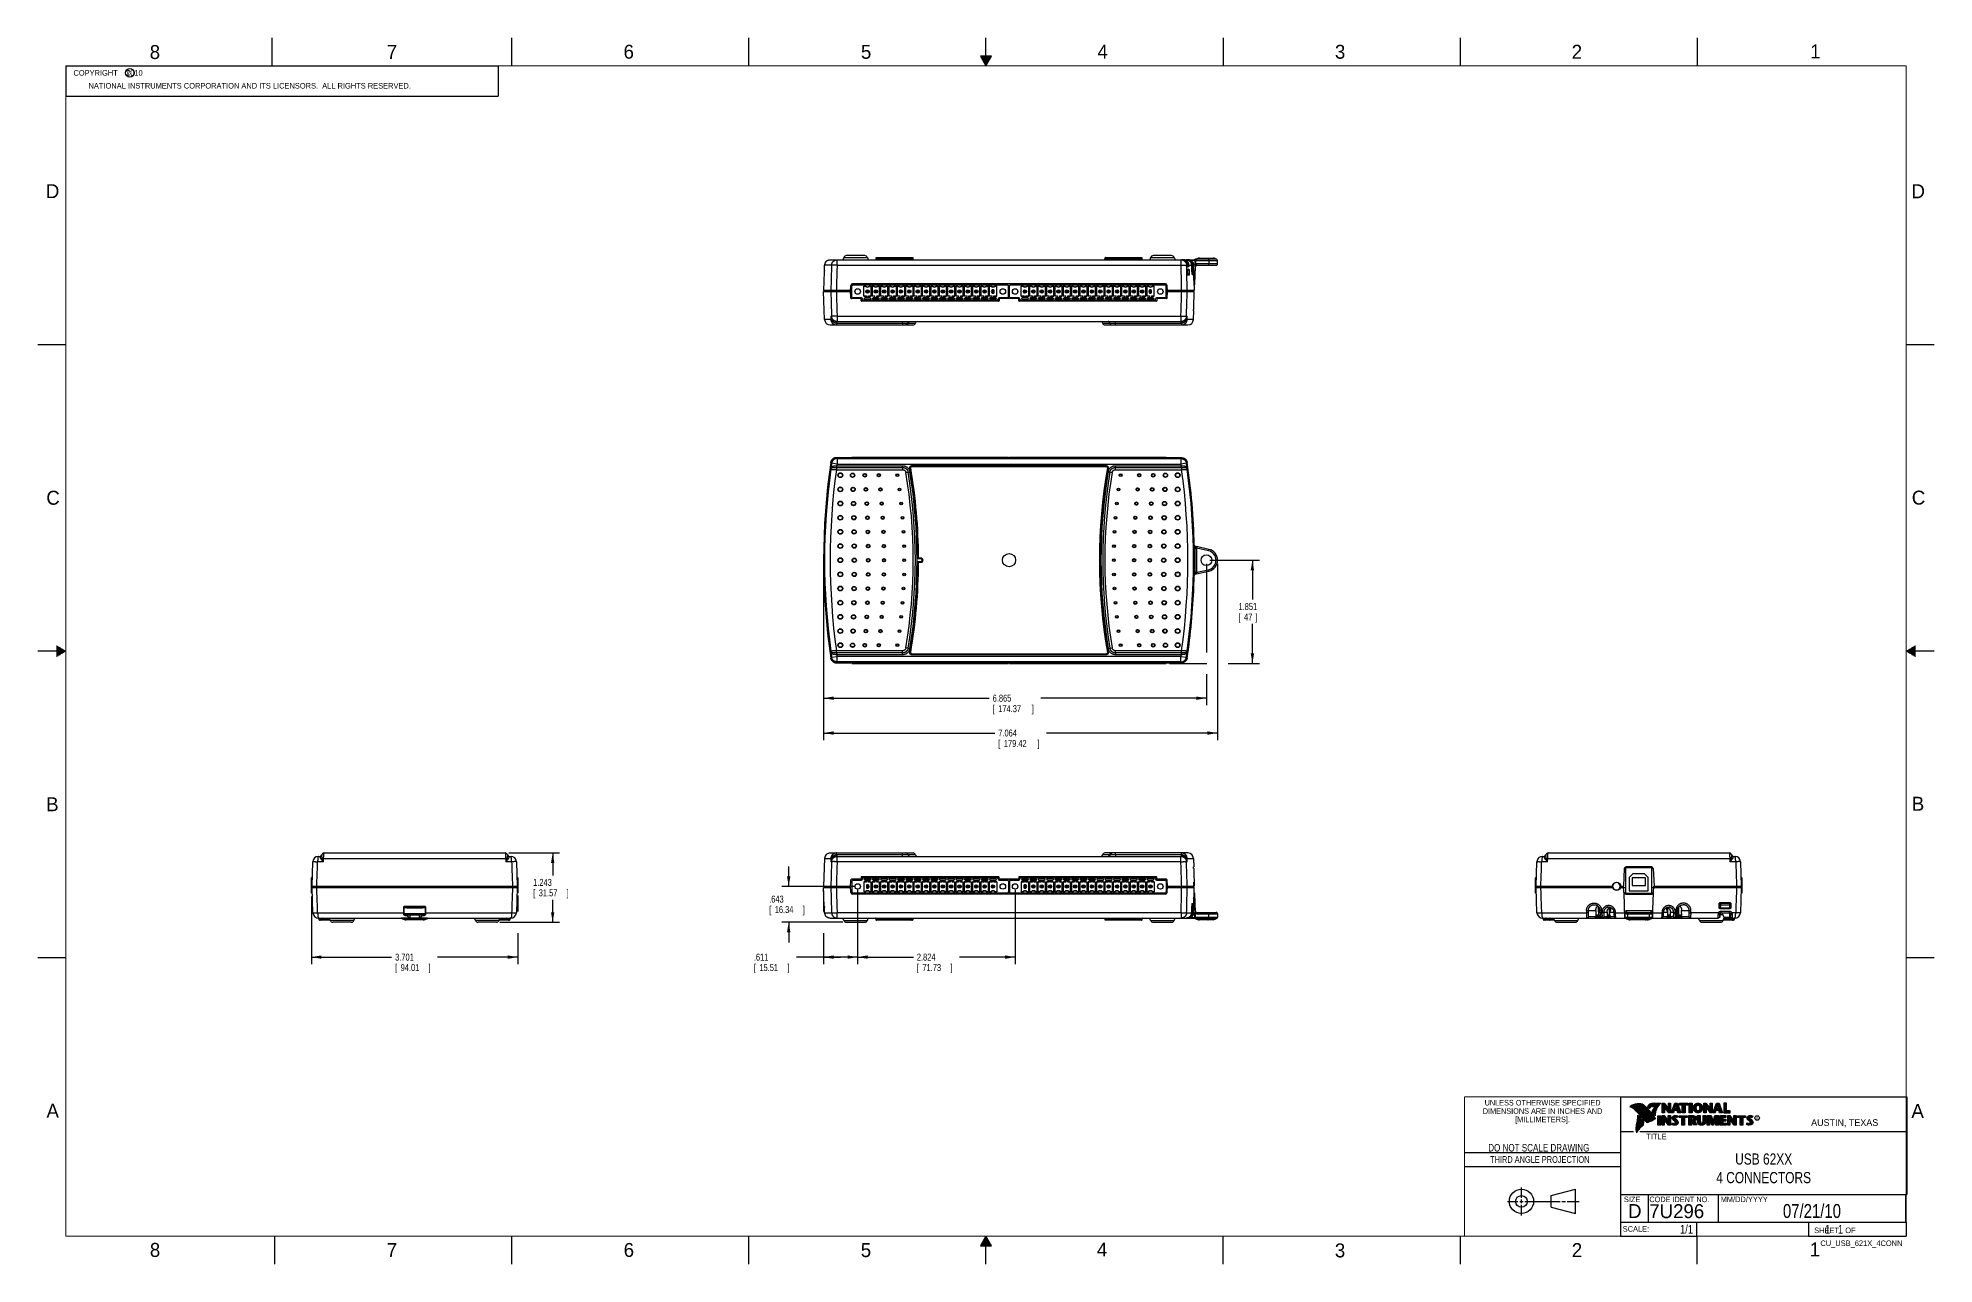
# Model space of a CAD drawing. Header units: inches. Extents: x 0 to 34, y 0 to 22.
import ezdxf
from ezdxf.enums import TextEntityAlignment as Align

# ---------------------------------------------------------------- set-up
doc = ezdxf.new("R2010")
doc.units = ezdxf.units.IN
doc.header["$LTSCALE"] = 1.87
doc.header["$MEASUREMENT"] = 0
doc.layers.get('0').update_dxf_attribs({"linetype": 'CONTINUOUS'})
doc.layers.add('DIMENSIONS', color=7, linetype='CONTINUOUS')
doc.styles.get("Standard").update_dxf_attribs({"font": 'txt', "width": 0.8})
doc.dimstyles.new('DIMSTYLE_1', dxfattribs={"dimtxt": 0.125, "dimasz": 0.18, "dimexe": 0.18, "dimexo": 0.0625, "dimgap": 0.09, "dimtad": 0, "dimtih": 1, "dimtoh": 1, "dimdec": 3, "dimzin": 4, "dimdsep": 46, "dimtxsty": 'STANDARD', "dimblk": '_FILLED', "dimblk1": '_FILLED', "dimblk2": '_FILLED', "dimcen": 0.09, "dimadec": 0, "dimazin": 0, "dimtp": 0.01, "dimtm": 0.01, "dimtfac": 1, "dimtdec": 3, "dimtofl": 0, "dimtmove": 0, "dimatfit": 3, "dimldrblk": '_FILLED', "dimfxl": 1, "dimtolj": 1, "dimtzin": 4, "dimarcsym": 0})

msp = doc.modelspace()

# ---------------------------------------------------------------- texts
at = {"color": 2, "linetype": 'CONTINUOUS'}
for s, height, p in [('8', 0.25, (2.0046, 21.6213)), ('7', 0.25, (6.2556, 21.6243)), ('6', 0.25, (10.5012, 21.6272)), ('5', 0.25, (14.7577, 21.6247)), ('4', 0.25, (18.9977, 21.6277)), ('3', 0.25, (23.257, 21.6259)), ('2', 0.25, (27.5025, 21.6262)), ('1', 0.25, (31.7781, 21.6326)), ('NATIONAL INSTRUMENTS CORPORATION AND ITS LICENSORS.  ALL RIGHTS RESERVED.', 0.1, (0.9071, 21.0911)), ('c', 0.1, (1.599, 21.3388)), ('D', 0.25, (0.1424, 19.125)), ('D', 0.25, (33.5947, 19.1236)), ('C', 0.25, (0.1508, 13.6246)), ('C', 0.25, (33.6004, 13.6267)), ('B', 0.25, (0.1484, 8.1257)), ('B', 0.25, (33.6006, 8.1345)), ('A', 0.25, (0.1541, 2.6261)), ('A', 0.25, (33.5939, 2.6228)), ('R', 0.042, (30.8076, 2.5994)), ('AUSTIN, TEXAS', 0.12, (31.7957, 2.479)), ('TITLE', 0.1, (28.8397, 2.2397)), ('SIZE', 0.1, (28.4379, 1.1118)), ('MM/DD/YYYY', 0.1, (30.1721, 1.1121)), ('SCALE:', 0.1, (28.4164, 0.5806)), ('8', 0.25, (2.0074, 0.1291)), ('7', 0.25, (6.2553, 0.1287)), ('6', 0.25, (10.5033, 0.1284)), ('5', 0.25, (14.754, 0.1262)), ('4', 0.25, (18.9884, 0.1369)), ('3', 0.25, (23.2555, 0.121)), ('2', 0.25, (27.5035, 0.1263)), ('1', 0.25, (31.7706, 0.139)), ('SHEET   OF', 0.1, (31.8499, 0.5557))]:
    msp.add_text(s, height=height, dxfattribs=at).set_placement(p)
for s, height, width, p in [('DIMENSIONS ARE IN INCHES AND', 0.1, 0.9, (26.9799, 2.6959)), ('UNLESS OTHERWISE SPECIFIED', 0.1, 0.9, (26.9799, 2.8459)), ('[MILLIMETERS].', 0.1, 0.9, (26.9799, 2.5459)), ('THIRD ANGLE PROJECTION', 0.12, 0.8, (26.9296, 1.8168))]:
    msp.add_text(s, height=height, dxfattribs=dict(at, width=width)).set_placement(p, align=Align.CENTER)
at = {"color": 7, "linetype": 'CONTINUOUS', "width": 0.8}
for s, height, p in [('DO NOT SCALE DRAWING', 0.135, (26.9127, 2.0199)), ('07/21/10', 0.25, (31.81, 0.828))]:
    msp.add_text(s, height=height, dxfattribs=at).set_placement(p, align=Align.CENTER)
at = {"color": 7, "linetype": 'CONTINUOUS'}
for s, p in [('D  ', (28.5128, 0.8264)), ('7U296', (28.8928, 0.8245))]:
    msp.add_text(s, height=0.25, dxfattribs=at).set_placement(p)
at = {"color": 2, "linetype": 'CONTINUOUS', "width": 0.9}
msp.add_text('CODE IDENT NO.', height=0.1, dxfattribs=at).set_placement((28.8949, 1.1115))
at = {"color": 7, "linetype": 'CONTINUOUS', "width": 0.8}
msp.add_text('1/1', height=0.15625, dxfattribs=at).set_placement((29.677, 0.5469), align=Align.RIGHT)
at = {"color": 2, "linetype": 'CONTINUOUS', "width": 0.8}
msp.add_text('CU_USB_621X_4CONN', height=0.1, dxfattribs=at).set_placement((33.4328, 0.3236), align=Align.RIGHT)
at = {"color": 2, "linetype": 'CONTINUOUS', "insert": (0.5625, 21.4219), "char_height": 0.1, "width": 1.52, "attachment_point": 1}
msp.add_mtext('  COPYRIGHT    2010', dxfattribs=at)
at = {"color": 7, "linetype": 'CONTINUOUS'}
for s, insert, char_height, width, attachment_point in [('USB 62XX\\P4 CONNECTORS', (30.9443, 1.9853), 0.2, 1.92, 2), ('     1   1', (31.8125, 0.7031), 0.15625, 1.25, 1)]:
    msp.add_mtext(s, dxfattribs=dict(at, insert=insert, char_height=char_height, width=width, attachment_point=attachment_point))

# ---------------------------------------------------------------- blocks, each defined once
blk = doc.blocks.new('_FILLED')
at = {"color": 0, "linetype": 'BYBLOCK'}
blk.add_solid([(0, 0), (-1, 0.17), (-1, -0.17)], dxfattribs=at)
blk = doc.blocks.new('*D0')
at = {"layer": 'DIMENSIONS', "color": 2, "linetype": 'CONTINUOUS'}
for p, q in [((4.904, 6.595), (4.904, 5.383)), ((8.605, 6.615), (8.605, 6.326)), ((8.605, 5.94), (8.605, 5.383)), ((4.904, 5.508), (6.342, 5.508)), ((8.605, 5.508), (7.167, 5.508))]:
    blk.add_line(p, q, dxfattribs=at)
at = {"layer": 'DIMENSIONS', "color": 2, "linetype": 'CONTINUOUS', "xscale": 0.18, "yscale": 0.18, "zscale": 0.18, "rotation": 180}
blk.add_blockref('_FILLED', (4.904, 5.508), dxfattribs=at)
at = {"layer": 'DIMENSIONS', "color": 2, "linetype": 'CONTINUOUS', "xscale": 0.18, "yscale": 0.18, "zscale": 0.18}
blk.add_blockref('_FILLED', (8.605, 5.508), dxfattribs=at)
at = {"layer": 'DIMENSIONS', "color": 2, "linetype": 'CONTINUOUS', "width": 0.8}
for s, p in [('3.701', (6.405, 5.445)), ('[', (6.405, 5.258)), ('94.01', (6.505, 5.258)), (']', (7.005, 5.258))]:
    blk.add_text(s, height=0.125, dxfattribs=at).set_placement(p)
blk = doc.blocks.new('*D1')
at = {"layer": 'DIMENSIONS', "color": 2, "linetype": 'CONTINUOUS'}
for p, q in [((8.442, 7.376), (9.355, 7.376)), ((9.23, 7.376), (9.23, 6.973)), ((9.23, 6.133), (9.23, 6.536)), ((8.283, 6.133), (9.355, 6.133))]:
    blk.add_line(p, q, dxfattribs=at)
at = {"layer": 'DIMENSIONS', "color": 2, "linetype": 'CONTINUOUS', "xscale": 0.18, "yscale": 0.18, "zscale": 0.18}
for p, rotation in [((9.23, 7.376), 90), ((9.23, 6.133), 270)]:
    blk.add_blockref('_FILLED', p, dxfattribs=dict(at, rotation=rotation))
at = {"layer": 'DIMENSIONS', "color": 2, "linetype": 'CONTINUOUS', "width": 0.8}
for s, p in [('1.243', (8.88, 6.786)), ('[', (8.88, 6.598)), ('31.57', (8.98, 6.598)), (']', (9.48, 6.598))]:
    blk.add_text(s, height=0.125, dxfattribs=at).set_placement(p)
blk = doc.blocks.new('*D2')
at = {"layer": 'DIMENSIONS', "color": 2, "linetype": 'CONTINUOUS'}
for p, q in [((13.462, 6.776), (13.462, 7.136)), ((14.635, 6.776), (13.337, 6.776)), ((14.433, 6.133), (13.337, 6.133)), ((13.462, 6.133), (13.462, 5.773))]:
    blk.add_line(p, q, dxfattribs=at)
at = {"layer": 'DIMENSIONS', "color": 2, "linetype": 'CONTINUOUS', "xscale": 0.18, "yscale": 0.18, "zscale": 0.18}
for p, rotation in [((13.462, 6.776), 270), ((13.462, 6.133), 90)]:
    blk.add_blockref('_FILLED', p, dxfattribs=dict(at, rotation=rotation))
at = {"layer": 'DIMENSIONS', "color": 2, "linetype": 'CONTINUOUS', "width": 0.8}
for s, p in [('.643', (13.112, 6.486)), ('[', (13.112, 6.298)), ('16.34', (13.212, 6.298)), (']', (13.712, 6.298))]:
    blk.add_text(s, height=0.125, dxfattribs=at).set_placement(p)
blk = doc.blocks.new('*D3')
at = {"layer": 'DIMENSIONS', "color": 2, "linetype": 'CONTINUOUS'}
for p, q in [((14.087, 6.695), (14.087, 6.326)), ((14.698, 6.713), (14.698, 5.383)), ((14.087, 5.94), (14.087, 5.383)), ((14.393, 5.508), (13.6, 5.508)), ((14.087, 5.508), (14.393, 5.508)), ((14.698, 5.508), (14.393, 5.508))]:
    blk.add_line(p, q, dxfattribs=at)
at = {"layer": 'DIMENSIONS', "color": 2, "linetype": 'CONTINUOUS', "xscale": 0.18, "yscale": 0.18, "zscale": 0.18, "rotation": 180}
blk.add_blockref('_FILLED', (14.087, 5.508), dxfattribs=at)
at = {"layer": 'DIMENSIONS', "color": 2, "linetype": 'CONTINUOUS', "xscale": 0.18, "yscale": 0.18, "zscale": 0.18}
blk.add_blockref('_FILLED', (14.698, 5.508), dxfattribs=at)
at = {"layer": 'DIMENSIONS', "color": 2, "linetype": 'CONTINUOUS', "width": 0.8}
for s, p in [('.611', (12.837, 5.445)), ('[', (12.837, 5.258)), ('15.51', (12.937, 5.258)), (']', (13.437, 5.258))]:
    blk.add_text(s, height=0.125, dxfattribs=at).set_placement(p)
blk = doc.blocks.new('*D4')
at = {"layer": 'DIMENSIONS', "color": 2, "linetype": 'CONTINUOUS'}
for p, q in [((14.698, 6.713), (14.698, 5.383)), ((17.522, 6.713), (17.522, 5.383)), ((14.698, 5.508), (15.698, 5.508)), ((17.522, 5.508), (16.523, 5.508))]:
    blk.add_line(p, q, dxfattribs=at)
at = {"layer": 'DIMENSIONS', "color": 2, "linetype": 'CONTINUOUS', "xscale": 0.18, "yscale": 0.18, "zscale": 0.18, "rotation": 180}
blk.add_blockref('_FILLED', (14.698, 5.508), dxfattribs=at)
at = {"layer": 'DIMENSIONS', "color": 2, "linetype": 'CONTINUOUS', "xscale": 0.18, "yscale": 0.18, "zscale": 0.18}
blk.add_blockref('_FILLED', (17.522, 5.508), dxfattribs=at)
at = {"layer": 'DIMENSIONS', "color": 2, "linetype": 'CONTINUOUS', "width": 0.8}
for s, p in [('2.824', (15.76, 5.445)), ('[', (15.76, 5.258)), ('71.73', (15.86, 5.258)), (']', (16.36, 5.258))]:
    blk.add_text(s, height=0.125, dxfattribs=at).set_placement(p)
blk = doc.blocks.new('*D5')
at = {"layer": 'DIMENSIONS', "color": 2, "linetype": 'CONTINUOUS'}
for p, q in [((21.015, 12.629), (21.902, 12.629)), ((21.777, 12.629), (21.777, 11.922)), ((21.777, 10.778), (21.777, 11.485)), ((20.291, 10.778), (20.958, 10.778)), ((21.345, 10.778), (21.902, 10.778))]:
    blk.add_line(p, q, dxfattribs=at)
at = {"layer": 'DIMENSIONS', "color": 2, "linetype": 'CONTINUOUS', "xscale": 0.18, "yscale": 0.18, "zscale": 0.18}
for p, rotation in [((21.777, 12.629), 90), ((21.777, 10.778), 270)]:
    blk.add_blockref('_FILLED', p, dxfattribs=dict(at, rotation=rotation))
at = {"layer": 'DIMENSIONS', "color": 2, "linetype": 'CONTINUOUS', "width": 0.8}
for s, p in [('[', (21.527, 11.547)), ('1.851', (21.527, 11.735)), ('47', (21.627, 11.547)), (']', (21.827, 11.547))]:
    blk.add_text(s, height=0.125, dxfattribs=at).set_placement(p)
blk = doc.blocks.new('*D6')
at = {"layer": 'DIMENSIONS', "color": 2, "linetype": 'CONTINUOUS'}
for p, q in [((14.088, 12.566), (14.088, 9.403)), ((21.151, 12.566), (21.151, 9.403)), ((14.088, 9.528), (17.157, 9.528)), ((21.151, 9.528), (18.082, 9.528))]:
    blk.add_line(p, q, dxfattribs=at)
at = {"layer": 'DIMENSIONS', "color": 2, "linetype": 'CONTINUOUS', "xscale": 0.18, "yscale": 0.18, "zscale": 0.18, "rotation": 180}
blk.add_blockref('_FILLED', (14.088, 9.528), dxfattribs=at)
at = {"layer": 'DIMENSIONS', "color": 2, "linetype": 'CONTINUOUS', "xscale": 0.18, "yscale": 0.18, "zscale": 0.18}
blk.add_blockref('_FILLED', (21.151, 9.528), dxfattribs=at)
at = {"layer": 'DIMENSIONS', "color": 2, "linetype": 'CONTINUOUS', "width": 0.8}
for s, p in [('7.064', (17.22, 9.466)), ('[', (17.22, 9.278)), ('179.42', (17.32, 9.278)), (']', (17.92, 9.278))]:
    blk.add_text(s, height=0.125, dxfattribs=at).set_placement(p)
blk = doc.blocks.new('*D7')
at = {"layer": 'DIMENSIONS', "color": 2, "linetype": 'CONTINUOUS'}
for p, q in [((14.088, 12.566), (14.088, 10.028)), ((20.952, 12.566), (20.952, 10.971)), ((20.952, 10.585), (20.952, 10.028)), ((14.088, 10.153), (17.058, 10.153)), ((20.952, 10.153), (17.983, 10.153))]:
    blk.add_line(p, q, dxfattribs=at)
at = {"layer": 'DIMENSIONS', "color": 2, "linetype": 'CONTINUOUS', "xscale": 0.18, "yscale": 0.18, "zscale": 0.18, "rotation": 180}
blk.add_blockref('_FILLED', (14.088, 10.153), dxfattribs=at)
at = {"layer": 'DIMENSIONS', "color": 2, "linetype": 'CONTINUOUS', "xscale": 0.18, "yscale": 0.18, "zscale": 0.18}
blk.add_blockref('_FILLED', (20.952, 10.153), dxfattribs=at)
at = {"layer": 'DIMENSIONS', "color": 2, "linetype": 'CONTINUOUS', "width": 0.8}
for s, p in [('6.865', (17.12, 10.091)), ('[', (17.12, 9.903)), ('174.37', (17.22, 9.903)), (']', (17.82, 9.903))]:
    blk.add_text(s, height=0.125, dxfattribs=at).set_placement(p)

# ---------------------------------------------------------------- dimensions: what is measured, and where the dimension line sits
at = {"layer": 'DIMENSIONS', "color": 2, "linetype": 'CONTINUOUS'}
for base, p1, p2, angle, picture, middle in [((21.7765108123, 10.7782198102), (21.0148990702, 12.6287198102), (20.2912386883, 10.7782198102), 270, '*D5', (21.7765108123, 11.7034698102)), ((14.0876, 9.5282), (21.1515, 12.5662), (14.0876, 12.5662), 180, '*D6', (17.6196, 9.4345)), ((9.2303, 6.1329), (8.4416, 7.3759), (8.2831, 6.1329), 270, '*D1', (9.2303, 6.7544)), ((13.4624, 6.776), (14.4331, 6.1329), (14.6355, 6.776), 90, '*D2', (13.4624, 6.4544))]:
    dim = msp.add_linear_dim(base=base, p1=p1, p2=p2, angle=angle, dimstyle='DIMSTYLE_1', dxfattribs=at)
    dim.commit()
    dim.dimension.update_dxf_attribs({"geometry": picture, "text_midpoint": middle, "dimtype": 160})
for base, p1, p2, picture, middle in [((20.9524, 10.1532), (14.0876, 12.5662), (20.9524, 12.5662), '*D7', (17.52, 10.0595)), ((8.6053, 5.5079), (4.9043, 6.5954), (8.6053, 6.615), '*D0', (6.7548, 5.4141)), ((14.698, 5.5079), (14.0874, 6.6954), (14.698, 6.7135), '*D3', (13.1874, 5.4141)), ((17.522, 5.5079), (14.698, 6.7135), (17.522, 6.7135), '*D4', (16.11, 5.4141))]:
    dim = msp.add_linear_dim(base=base, p1=p1, p2=p2, dimstyle='DIMSTYLE_1', dxfattribs=at)
    dim.commit()
    dim.dimension.update_dxf_attribs({"geometry": picture, "text_midpoint": middle, "dimtype": 160})

# ---------------------------------------------------------------- linework, layer by layer
at = {"color": 2, "linetype": 'CONTINUOUS'}
for p, q in [((4.2, 21.5), (4.2, 22)), ((8.5, 21.5), (8.5, 22)), ((12.75, 21.5), (12.75, 22)), ((17, 21.5), (17, 22)), ((21.25, 22), (21.25, 21.5)), ((25.5, 22), (25.5, 21.5)), ((29.75, 22), (29.75, 21.5)), ((0.5, 21.5), (8.25, 21.5)), ((0.5, 21.5), (0.5, 20.9531)), ((8.25, 21.5), (8.25, 20.9531)), ((16.902, 21.6697), (17, 21.5)), ((17.098, 21.6697), (16.902, 21.6697)), ((16.9076, 21.66), (17.0924, 21.66)), ((16.9134, 21.65), (17.0866, 21.65)), ((16.9192, 21.64), (17.0808, 21.64)), ((16.925, 21.63), (17.0751, 21.63)), ((16.9307, 21.62), (17.0693, 21.62)), ((16.9365, 21.61), (17.0635, 21.61)), ((16.9423, 21.6), (17.0578, 21.6)), ((16.9481, 21.59), (17.052, 21.59)), ((16.9538, 21.58), (17.0462, 21.58)), ((16.9596, 21.57), (17.0404, 21.57)), ((16.9654, 21.56), (17.0347, 21.56)), ((16.9712, 21.55), (17.0289, 21.55)), ((16.9769, 21.54), (17.0231, 21.54)), ((16.9827, 21.53), (17.0173, 21.53)), ((16.9885, 21.52), (17.0116, 21.52)), ((16.9942, 21.51), (17.0058, 21.51)), ((17, 21.5), (17.098, 21.6697)), ((0.5, 20.9531), (8.25, 20.9531)), ((0, 16.5), (0.5, 16.5)), ((33.5, 16.5), (34, 16.5)), ((0.5, 11), (0, 11)), ((0.3303, 11.09), (0.3441, 11.09)), ((0.3303, 11.08), (0.3614, 11.08)), ((0.3303, 11.07), (0.3788, 11.07)), ((0.3303, 11.06), (0.3961, 11.06)), ((0.3303, 11.05), (0.4134, 11.05)), ((0.3303, 11.04), (0.4307, 11.04)), ((0.3303, 11.03), (0.448, 11.03)), ((0.3303, 11.02), (0.4654, 11.02)), ((0.3303, 11.01), (0.4827, 11.01)), ((0.3303, 10.99), (0.4827, 10.99)), ((0.3303, 10.98), (0.4654, 10.98)), ((0.3303, 10.97), (0.448, 10.97)), ((0.3303, 10.96), (0.4307, 10.96)), ((0.3303, 10.95), (0.4134, 10.95)), ((0.3303, 10.94), (0.3961, 10.94)), ((0.3303, 10.93), (0.3788, 10.93)), ((0.3303, 10.92), (0.3614, 10.92)), ((0.3303, 10.91), (0.3441, 10.91)), ((34, 11), (33.5, 11)), ((33.5173, 11.01), (33.6697, 11.01)), ((33.5173, 10.99), (33.6697, 10.99)), ((33.5347, 11.02), (33.6697, 11.02)), ((33.5347, 10.98), (33.6697, 10.98)), ((33.552, 11.03), (33.6697, 11.03)), ((33.552, 10.97), (33.6697, 10.97)), ((33.5693, 11.04), (33.6697, 11.04)), ((33.5693, 10.96), (33.6697, 10.96)), ((33.5866, 11.05), (33.6697, 11.05)), ((33.5866, 10.95), (33.6697, 10.95)), ((33.6039, 11.06), (33.6697, 11.06)), ((33.6039, 10.94), (33.6697, 10.94)), ((33.6213, 11.07), (33.6697, 11.07)), ((33.6213, 10.93), (33.6697, 10.93)), ((33.6386, 11.08), (33.6697, 11.08)), ((33.6386, 10.92), (33.6697, 10.92)), ((33.6559, 11.09), (33.6697, 11.09)), ((33.6559, 10.91), (33.6697, 10.91)), ((0, 5.5), (0.5, 5.5)), ((33.5, 5.5), (34, 5.5)), ((28.3793, 3.0003), (33.5093, 3.0003)), ((28.3793, 3.0003), (28.3793, 1.2503)), ((28.556, 2.8217), (28.556, 2.8246)), ((28.5629, 2.8193), (28.5629, 2.8291)), ((28.5698, 2.8166), (28.5698, 2.8333)), ((28.5766, 2.8137), (28.5766, 2.8374)), ((28.5835, 2.8105), (28.5835, 2.8412)), ((28.5904, 2.8071), (28.5904, 2.8449)), ((28.5972, 2.8034), (28.5972, 2.8479)), ((28.6041, 2.7994), (28.6041, 2.8508)), ((28.6109, 2.7952), (28.6109, 2.8535)), ((28.6178, 2.7906), (28.6178, 2.856)), ((28.6247, 2.7856), (28.6247, 2.8584)), ((28.6315, 2.7803), (28.6315, 2.8606)), ((28.6384, 2.7747), (28.6384, 2.8626)), ((28.6453, 2.7685), (28.6453, 2.8645)), ((28.6521, 2.762), (28.6521, 2.8662)), ((28.659, 2.7548), (28.659, 2.8679)), ((28.6659, 2.7474), (28.6659, 2.8695)), ((28.6727, 2.7398), (28.6727, 2.8708)), ((28.6796, 2.7323), (28.6796, 2.8719)), ((28.6865, 2.7247), (28.6865, 2.8727)), ((28.6933, 2.717), (28.6933, 2.8732)), ((28.7002, 2.7092), (28.7002, 2.8734)), ((28.707, 2.7014), (28.707, 2.8733)), ((28.7139, 2.6936), (28.7139, 2.873)), ((28.7208, 2.6856), (28.7208, 2.8724)), ((28.7276, 2.6776), (28.7276, 2.8716)), ((28.7345, 2.6696), (28.7345, 2.8704)), ((28.7414, 2.6615), (28.7414, 2.869)), ((28.7482, 2.6533), (28.7482, 2.8677)), ((28.7551, 2.6452), (28.7551, 2.8659)), ((28.762, 2.6372), (28.762, 2.8638)), ((28.7688, 2.6293), (28.7688, 2.8611)), ((28.7757, 2.6214), (28.7757, 2.858)), ((28.7826, 2.6137), (28.7826, 2.8543)), ((28.7894, 2.606), (28.7894, 2.8501)), ((28.7963, 2.5985), (28.7963, 2.8451)), ((28.8031, 2.591), (28.8031, 2.8394)), ((28.81, 2.5836), (28.81, 2.8328)), ((28.8169, 2.5762), (28.8169, 2.8253)), ((28.8237, 2.569), (28.8237, 2.8181)), ((28.8306, 2.5618), (28.8306, 2.8109)), ((28.8375, 2.5556), (28.8375, 2.8037)), ((28.8443, 2.5505), (28.8443, 2.7965)), ((28.8512, 2.5472), (28.8512, 2.7893)), ((28.8581, 2.5466), (28.8581, 2.782)), ((28.8865, 2.792), (28.8631, 2.8194)), ((28.8649, 2.5483), (28.8649, 2.7748)), ((28.8878, 2.7979), (28.8682, 2.8209)), ((28.8718, 2.8167), (28.8718, 2.8343)), ((28.8718, 2.5513), (28.8718, 2.7675)), ((28.8786, 2.8086), (28.8786, 2.8464)), ((28.8786, 2.5541), (28.8786, 2.7602)), ((28.8855, 2.8005), (28.8855, 2.854)), ((28.8855, 2.557), (28.8855, 2.7523)), ((28.8924, 2.8003), (28.8924, 2.8594)), ((28.8924, 2.5599), (28.8924, 2.744)), ((28.8992, 2.8044), (28.8992, 2.8634)), ((28.8992, 2.5628), (28.8992, 2.7357)), ((28.9061, 2.8094), (28.9061, 2.8668)), ((28.9061, 2.5659), (28.9061, 2.7274)), ((28.913, 2.8153), (28.913, 2.8696)), ((28.9198, 2.8223), (28.9198, 2.8719)), ((28.9267, 2.8275), (28.9267, 2.8737)), ((28.9336, 2.8311), (28.9336, 2.875)), ((28.9404, 2.8335), (28.9404, 2.8759)), ((28.962, 2.7048), (28.9438, 2.7257)), ((28.9473, 2.834), (28.9473, 2.8769)), ((28.9657, 2.7079), (28.9496, 2.7264)), ((28.9542, 2.8327), (28.9542, 2.8778)), ((28.9542, 2.7212), (28.9542, 2.7362)), ((28.961, 2.8306), (28.961, 2.8785)), ((28.961, 2.7133), (28.961, 2.7519)), ((28.9679, 2.8292), (28.9679, 2.8791)), ((28.9679, 2.7053), (28.9679, 2.7699)), ((28.9747, 2.8285), (28.9747, 2.8796)), ((28.9747, 2.697), (28.9747, 2.7823)), ((28.9816, 2.828), (28.9816, 2.88)), ((28.9816, 2.689), (28.9816, 2.7889)), ((28.9844, 2.885), (29.1009, 2.8868)), ((28.9845, 2.8802), (29.0882, 2.8817)), ((28.9885, 2.8278), (28.9885, 2.8802)), ((28.9885, 2.6813), (28.9885, 2.7921)), ((28.9953, 2.8276), (28.9953, 2.8803)), ((28.9953, 2.6998), (28.9953, 2.7939)), ((29.0022, 2.8263), (29.0022, 2.8804)), ((29.0022, 2.7448), (29.0022, 2.795)), ((29.0091, 2.822), (29.0091, 2.8805)), ((29.0091, 2.7642), (29.0091, 2.7954)), ((29.0159, 2.7805), (29.0159, 2.8806)), ((29.0228, 2.7947), (29.0228, 2.8807)), ((29.0297, 2.8073), (29.0297, 2.8808)), ((29.0365, 2.8188), (29.0365, 2.881)), ((29.0434, 2.8293), (29.0434, 2.8811)), ((29.0502, 2.8389), (29.0502, 2.8812)), ((29.0571, 2.8479), (29.0571, 2.8813)), ((29.064, 2.8562), (29.064, 2.8814)), ((29.0708, 2.8641), (29.0708, 2.8815)), ((29.0777, 2.8714), (29.0777, 2.8816)), ((29.1256, 2.8852), (29.1624, 2.8852)), ((29.1256, 2.7166), (29.1256, 2.8852)), ((29.1305, 2.8804), (29.16, 2.8804)), ((29.1305, 2.7215), (29.1305, 2.8804)), ((29.1604, 2.7215), (29.1305, 2.7215)), ((29.1395, 2.7215), (29.1395, 2.8804)), ((29.1462, 2.7215), (29.1462, 2.8804)), ((29.1529, 2.7215), (29.1529, 2.8804)), ((29.1604, 2.8299), (29.1596, 2.8804)), ((29.16, 2.8804), (29.2402, 2.7746)), ((29.2438, 2.7215), (29.1604, 2.8299)), ((29.1604, 2.8299), (29.1604, 2.7215)), ((29.1624, 2.8852), (29.2354, 2.7891)), ((29.2414, 2.7166), (29.1653, 2.8156)), ((29.1653, 2.8156), (29.1653, 2.7166)), ((29.1663, 2.8222), (29.1663, 2.872)), ((29.173, 2.8135), (29.173, 2.8632)), ((29.1798, 2.8048), (29.1798, 2.8543)), ((29.1865, 2.7961), (29.1865, 2.8455)), ((29.1932, 2.7873), (29.1932, 2.8367)), ((29.1999, 2.7786), (29.1999, 2.8278)), ((29.2066, 2.7699), (29.2066, 2.819)), ((29.2133, 2.7612), (29.2133, 2.8101)), ((29.22, 2.7525), (29.22, 2.8013)), ((29.2267, 2.7437), (29.2267, 2.7924)), ((29.2334, 2.735), (29.2334, 2.7836)), ((29.2354, 2.8852), (29.2754, 2.8852)), ((29.2354, 2.7891), (29.2354, 2.8852)), ((29.2402, 2.8804), (29.2705, 2.8804)), ((29.2402, 2.7746), (29.2402, 2.8804)), ((29.2402, 2.7263), (29.2402, 2.7746)), ((29.2705, 2.7215), (29.2438, 2.7215)), ((29.2469, 2.7215), (29.2469, 2.8804)), ((29.2536, 2.7215), (29.2536, 2.8804)), ((29.2603, 2.7215), (29.2603, 2.8804)), ((29.267, 2.7215), (29.267, 2.8804)), ((29.2705, 2.8804), (29.2705, 2.7215)), ((29.2754, 2.8852), (29.2754, 2.7166)), ((29.2853, 2.7167), (29.3541, 2.8851)), ((29.2926, 2.7216), (29.3574, 2.8802)), ((29.3219, 2.7216), (29.2926, 2.7216)), ((29.3006, 2.7216), (29.3006, 2.7411)), ((29.3073, 2.7216), (29.3073, 2.7575)), ((29.314, 2.7216), (29.314, 2.774)), ((29.3207, 2.7216), (29.3207, 2.7904)), ((29.3381, 2.7618), (29.3219, 2.7216)), ((29.3414, 2.7569), (29.3252, 2.7167)), ((29.3274, 2.7353), (29.3274, 2.8068)), ((29.3341, 2.752), (29.3341, 2.8232)), ((29.3968, 2.7618), (29.3381, 2.7618)), ((29.3408, 2.7618), (29.3408, 2.8396)), ((29.3933, 2.7569), (29.3414, 2.7569)), ((29.3434, 2.7787), (29.365, 2.8486)), ((29.3918, 2.7787), (29.3434, 2.7787)), ((29.3475, 2.7921), (29.3475, 2.8561)), ((29.3475, 2.7618), (29.3475, 2.7787)), ((29.35, 2.7836), (29.3686, 2.8438)), ((29.3854, 2.7836), (29.35, 2.7836)), ((29.3541, 2.8851), (29.3967, 2.8851)), ((29.3543, 2.8139), (29.3543, 2.8725)), ((29.3543, 2.7618), (29.3543, 2.7787)), ((29.3574, 2.8802), (29.3933, 2.8802)), ((29.361, 2.8356), (29.361, 2.8802)), ((29.361, 2.7618), (29.361, 2.7787)), ((29.365, 2.8486), (29.3728, 2.8486)), ((29.3677, 2.8486), (29.3677, 2.8802)), ((29.3677, 2.7618), (29.3677, 2.7787)), ((29.3686, 2.8438), (29.3691, 2.8438)), ((29.3691, 2.8438), (29.3854, 2.7836)), ((29.3728, 2.8486), (29.3918, 2.7787)), ((29.3744, 2.8428), (29.3744, 2.8802)), ((29.3744, 2.7618), (29.3744, 2.7787)), ((29.3811, 2.8181), (29.3811, 2.8802)), ((29.3811, 2.7618), (29.3811, 2.7787)), ((29.3878, 2.7935), (29.3878, 2.8802)), ((29.3878, 2.7618), (29.3878, 2.7787)), ((29.3933, 2.8802), (29.4535, 2.7216)), ((29.4068, 2.7167), (29.3933, 2.7569)), ((29.3945, 2.7618), (29.3945, 2.877)), ((29.3967, 2.8851), (29.4606, 2.7167)), ((29.4103, 2.7216), (29.3968, 2.7618)), ((29.4012, 2.7485), (29.4012, 2.8593)), ((29.4079, 2.7286), (29.4079, 2.8416)), ((29.4535, 2.7216), (29.4103, 2.7216)), ((29.4147, 2.7216), (29.4147, 2.8239)), ((29.4214, 2.7216), (29.4214, 2.8063)), ((29.4281, 2.7216), (29.4281, 2.7886)), ((29.4348, 2.7216), (29.4348, 2.7709)), ((29.4357, 2.8851), (29.584, 2.8851)), ((29.4357, 2.8537), (29.4357, 2.8851)), ((29.4843, 2.8537), (29.4357, 2.8537)), ((29.4406, 2.8802), (29.5791, 2.8802)), ((29.4406, 2.8586), (29.4406, 2.8802)), ((29.4892, 2.8586), (29.4406, 2.8586)), ((29.4415, 2.7216), (29.4415, 2.7532)), ((29.4482, 2.8586), (29.4482, 2.8802)), ((29.4482, 2.7216), (29.4482, 2.7355)), ((29.4549, 2.8586), (29.4549, 2.8802)), ((29.4616, 2.8586), (29.4616, 2.8802)), ((29.4684, 2.8586), (29.4684, 2.8802)), ((29.4751, 2.8586), (29.4751, 2.8802)), ((29.4818, 2.8586), (29.4818, 2.8802)), ((29.4843, 2.7167), (29.4843, 2.8537)), ((29.4892, 2.8586), (29.4885, 2.8802)), ((29.4892, 2.7216), (29.4892, 2.8586)), ((29.5305, 2.7216), (29.4892, 2.7216)), ((29.4952, 2.7216), (29.4952, 2.8802)), ((29.5019, 2.7216), (29.5019, 2.8802)), ((29.5086, 2.7216), (29.5086, 2.8802)), ((29.5153, 2.7216), (29.5153, 2.8802)), ((29.522, 2.7216), (29.522, 2.8802)), ((29.5305, 2.8586), (29.5288, 2.8802)), ((29.5791, 2.8586), (29.5305, 2.8586)), ((29.5305, 2.8586), (29.5305, 2.7216)), ((29.584, 2.8537), (29.5354, 2.8537)), ((29.5354, 2.8537), (29.5354, 2.7167)), ((29.5355, 2.8586), (29.5355, 2.8802)), ((29.5422, 2.8586), (29.5422, 2.8802)), ((29.5489, 2.8586), (29.5489, 2.8802)), ((29.5556, 2.8586), (29.5556, 2.8802)), ((29.5623, 2.8586), (29.5623, 2.8802)), ((29.569, 2.8586), (29.569, 2.8802)), ((29.5757, 2.8586), (29.5757, 2.8802)), ((29.5791, 2.8802), (29.5791, 2.8586)), ((29.584, 2.8851), (29.584, 2.8537)), ((29.6099, 2.8851), (29.6607, 2.8851)), ((29.6099, 2.7167), (29.6099, 2.8851)), ((29.6148, 2.8802), (29.6558, 2.8802)), ((29.6148, 2.7216), (29.6148, 2.8802)), ((29.6558, 2.7216), (29.6148, 2.7216)), ((29.6227, 2.7216), (29.6227, 2.8802)), ((29.6294, 2.7216), (29.6294, 2.8802)), ((29.6361, 2.7216), (29.6361, 2.8802)), ((29.6429, 2.7216), (29.6429, 2.8802)), ((29.6496, 2.7216), (29.6496, 2.8802)), ((29.6558, 2.8802), (29.6558, 2.7216)), ((29.6607, 2.8851), (29.6607, 2.7167)), ((29.6844, 2.806), (29.6846, 2.8095)), ((29.6844, 2.8025), (29.6844, 2.806)), ((29.6844, 2.7989), (29.6844, 2.8025)), ((29.6847, 2.7953), (29.6844, 2.7989)), ((29.6846, 2.8095), (29.6849, 2.813)), ((29.685, 2.7918), (29.6847, 2.7953)), ((29.6849, 2.813), (29.6853, 2.8165)), ((29.6854, 2.7882), (29.685, 2.7918)), ((29.6853, 2.8165), (29.6858, 2.8198)), ((29.686, 2.7847), (29.6854, 2.7882)), ((29.6858, 2.8198), (29.6865, 2.8232)), ((29.6866, 2.7812), (29.686, 2.7847)), ((29.6865, 2.8232), (29.6872, 2.8264)), ((29.6874, 2.7778), (29.6866, 2.7812)), ((29.6872, 2.8264), (29.6881, 2.8296)), ((29.6883, 2.7744), (29.6874, 2.7778)), ((29.6881, 2.8296), (29.6891, 2.8327)), ((29.6893, 2.7711), (29.6883, 2.7744)), ((29.6891, 2.8327), (29.6903, 2.8357)), ((29.6892, 2.8025), (29.6893, 2.8059)), ((29.6893, 2.7991), (29.6892, 2.8025)), ((29.6893, 2.8059), (29.6894, 2.8092)), ((29.6895, 2.7957), (29.6893, 2.7991)), ((29.6904, 2.7679), (29.6893, 2.7711)), ((29.6894, 2.8092), (29.6897, 2.8125)), ((29.6898, 2.7923), (29.6895, 2.7957)), ((29.6897, 2.8125), (29.6901, 2.8158)), ((29.6903, 2.7889), (29.6898, 2.7923)), ((29.6901, 2.8158), (29.6906, 2.819)), ((29.6903, 2.8357), (29.6915, 2.8386)), ((29.6908, 2.7855), (29.6903, 2.7889)), ((29.6915, 2.7647), (29.6904, 2.7679)), ((29.6906, 2.819), (29.6912, 2.8221)), ((29.6914, 2.7822), (29.6908, 2.7855)), ((29.6912, 2.8221), (29.692, 2.8252)), ((29.6922, 2.7789), (29.6914, 2.7822)), ((29.6915, 2.8386), (29.6929, 2.8415)), ((29.6928, 2.7617), (29.6915, 2.7647)), ((29.692, 2.8252), (29.6928, 2.8282)), ((29.693, 2.7757), (29.6922, 2.7789)), ((29.6928, 2.8282), (29.6938, 2.8311)), ((29.6942, 2.7587), (29.6928, 2.7617)), ((29.6929, 2.8415), (29.6944, 2.8443)), ((29.6939, 2.7726), (29.693, 2.7757)), ((29.6938, 2.8311), (29.6948, 2.8339)), ((29.695, 2.7695), (29.6939, 2.7726)), ((29.6957, 2.7558), (29.6942, 2.7587)), ((29.6944, 2.8443), (29.696, 2.847)), ((29.6948, 2.8339), (29.696, 2.8366)), ((29.695, 2.7695), (29.6948, 2.8339)), ((29.6961, 2.7666), (29.695, 2.7695)), ((29.6973, 2.753), (29.6957, 2.7558)), ((29.696, 2.847), (29.6977, 2.8497)), ((29.696, 2.8366), (29.6972, 2.8393)), ((29.6973, 2.7637), (29.6961, 2.7666)), ((29.6972, 2.8393), (29.6986, 2.8419)), ((29.6986, 2.7608), (29.6973, 2.7637)), ((29.699, 2.7502), (29.6973, 2.753)), ((29.6977, 2.8497), (29.6995, 2.8523)), ((29.6986, 2.8419), (29.7001, 2.8445)), ((29.7, 2.7581), (29.6986, 2.7608)), ((29.7008, 2.7475), (29.699, 2.7502)), ((29.6995, 2.8523), (29.7015, 2.8549)), ((29.7015, 2.7555), (29.7, 2.7581)), ((29.7001, 2.8445), (29.7017, 2.847)), ((29.7028, 2.745), (29.7008, 2.7475)), ((29.7015, 2.8549), (29.7035, 2.8574)), ((29.7015, 2.7555), (29.7017, 2.847)), ((29.7031, 2.7529), (29.7015, 2.7555)), ((29.7017, 2.847), (29.7035, 2.8495)), ((29.7048, 2.7425), (29.7028, 2.745)), ((29.7048, 2.7504), (29.7031, 2.7529)), ((29.7035, 2.8574), (29.7057, 2.8599)), ((29.7035, 2.8495), (29.7053, 2.8519)), ((29.7066, 2.7479), (29.7048, 2.7504)), ((29.7069, 2.7401), (29.7048, 2.7425)), ((29.7053, 2.8519), (29.7073, 2.8543)), ((29.7057, 2.8599), (29.708, 2.8623)), ((29.7085, 2.7456), (29.7066, 2.7479)), ((29.7091, 2.7377), (29.7069, 2.7401)), ((29.7073, 2.8543), (29.7093, 2.8566)), ((29.708, 2.8623), (29.7103, 2.8646)), ((29.7085, 2.7456), (29.7093, 2.8566)), ((29.7105, 2.7434), (29.7085, 2.7456)), ((29.7114, 2.7355), (29.7091, 2.7377)), ((29.7093, 2.8566), (29.7115, 2.8589)), ((29.7103, 2.8646), (29.7128, 2.8668)), ((29.7125, 2.7412), (29.7105, 2.7434)), ((29.7138, 2.7334), (29.7114, 2.7355)), ((29.7115, 2.8589), (29.7137, 2.861)), ((29.7147, 2.7391), (29.7125, 2.7412)), ((29.7128, 2.8668), (29.7152, 2.8689)), ((29.7137, 2.861), (29.716, 2.8631)), ((29.7162, 2.7314), (29.7138, 2.7334)), ((29.7147, 2.7391), (29.716, 2.8631)), ((29.7169, 2.7371), (29.7147, 2.7391)), ((29.7152, 2.8689), (29.7178, 2.8709)), ((29.716, 2.8631), (29.7183, 2.8651)), ((29.7188, 2.7295), (29.7162, 2.7314)), ((29.7192, 2.7353), (29.7169, 2.7371)), ((29.7178, 2.8709), (29.7204, 2.8727)), ((29.7183, 2.8651), (29.7207, 2.867)), ((29.7214, 2.7277), (29.7188, 2.7295)), ((29.7216, 2.7335), (29.7192, 2.7353)), ((29.7204, 2.8727), (29.723, 2.8745)), ((29.7207, 2.867), (29.7231, 2.8687)), ((29.7241, 2.726), (29.7214, 2.7277)), ((29.7216, 2.7335), (29.7231, 2.8687)), ((29.7241, 2.7318), (29.7216, 2.7335)), ((29.723, 2.8745), (29.7257, 2.8761)), ((29.7231, 2.8687), (29.7256, 2.8703)), ((29.7266, 2.7302), (29.7241, 2.7318)), ((29.7269, 2.7244), (29.7241, 2.726)), ((29.7256, 2.8703), (29.7281, 2.8718)), ((29.7257, 2.8761), (29.7285, 2.8776)), ((29.7292, 2.7288), (29.7266, 2.7302)), ((29.7299, 2.723), (29.7269, 2.7244)), ((29.7281, 2.8718), (29.7307, 2.8732)), ((29.7292, 2.7288), (29.7281, 2.8718)), ((29.7285, 2.8776), (29.7313, 2.8789)), ((29.7319, 2.7274), (29.7292, 2.7288)), ((29.7329, 2.7217), (29.7299, 2.723)), ((29.7307, 2.8732), (29.7333, 2.8745)), ((29.7313, 2.8789), (29.7342, 2.8802)), ((29.7313, 2.8045), (29.7314, 2.8068)), ((29.7313, 2.8022), (29.7313, 2.8045)), ((29.7313, 2.7999), (29.7313, 2.8022)), ((29.7314, 2.7975), (29.7313, 2.7999)), ((29.7314, 2.8068), (29.7315, 2.8091)), ((29.7315, 2.7952), (29.7314, 2.7975)), ((29.7315, 2.8091), (29.7316, 2.8113)), ((29.7316, 2.7929), (29.7315, 2.7952)), ((29.7316, 2.8113), (29.7318, 2.8135)), ((29.7318, 2.7906), (29.7316, 2.7929)), ((29.7318, 2.8135), (29.732, 2.8157)), ((29.732, 2.7883), (29.7318, 2.7906)), ((29.7347, 2.7262), (29.7319, 2.7274)), ((29.732, 2.8157), (29.7323, 2.8178)), ((29.7323, 2.7861), (29.732, 2.7883)), ((29.7323, 2.8178), (29.7325, 2.8198)), ((29.7326, 2.7839), (29.7323, 2.7861)), ((29.7325, 2.8198), (29.7328, 2.8218)), ((29.7329, 2.7818), (29.7326, 2.7839)), ((29.7328, 2.8218), (29.7332, 2.8237)), ((29.7333, 2.7798), (29.7329, 2.7818)), ((29.736, 2.7205), (29.7329, 2.7217)), ((29.7332, 2.8237), (29.7336, 2.8256)), ((29.7333, 2.8745), (29.736, 2.8757)), ((29.7337, 2.7778), (29.7333, 2.7798)), ((29.7336, 2.8256), (29.734, 2.8274)), ((29.7342, 2.7758), (29.7337, 2.7778)), ((29.734, 2.8274), (29.7345, 2.8291)), ((29.7342, 2.8802), (29.7371, 2.8814)), ((29.7347, 2.7739), (29.7342, 2.7758)), ((29.7345, 2.8291), (29.735, 2.8309)), ((29.7352, 2.7721), (29.7347, 2.7739)), ((29.7347, 2.7262), (29.7351, 2.7723)), ((29.7376, 2.7251), (29.7347, 2.7262)), ((29.735, 2.8309), (29.7356, 2.8326)), ((29.7358, 2.7703), (29.7352, 2.7721)), ((29.7356, 2.8326), (29.7362, 2.8343)), ((29.7357, 2.8328), (29.736, 2.8757)), ((29.7364, 2.7686), (29.7358, 2.7703)), ((29.736, 2.8757), (29.7388, 2.8768)), ((29.7392, 2.7194), (29.736, 2.7205)), ((29.7362, 2.8343), (29.7369, 2.8359)), ((29.7362, 2.8045), (29.7363, 2.8067)), ((29.7362, 2.8022), (29.7362, 2.8045)), ((29.7362, 2.8), (29.7362, 2.8022)), ((29.7363, 2.7977), (29.7362, 2.8)), ((29.7363, 2.8067), (29.7364, 2.8088)), ((29.7364, 2.7955), (29.7363, 2.7977)), ((29.7364, 2.8088), (29.7365, 2.811)), ((29.7365, 2.7932), (29.7364, 2.7955)), ((29.7371, 2.7669), (29.7364, 2.7686)), ((29.7365, 2.811), (29.7367, 2.8131)), ((29.7367, 2.791), (29.7365, 2.7932)), ((29.7367, 2.8131), (29.7369, 2.8152)), ((29.7369, 2.7888), (29.7367, 2.791)), ((29.7369, 2.8359), (29.7376, 2.8375)), ((29.7369, 2.8152), (29.7371, 2.8171)), ((29.7371, 2.7867), (29.7369, 2.7888)), ((29.7371, 2.8814), (29.7402, 2.8824)), ((29.7371, 2.8171), (29.7374, 2.8191)), ((29.7374, 2.7846), (29.7371, 2.7867)), ((29.7378, 2.7652), (29.7371, 2.7669)), ((29.7374, 2.8191), (29.7377, 2.8209)), ((29.7377, 2.7826), (29.7374, 2.7846)), ((29.7376, 2.8375), (29.7384, 2.8391)), ((29.7406, 2.7241), (29.7376, 2.7251)), ((29.7377, 2.8209), (29.738, 2.8228)), ((29.7381, 2.7807), (29.7377, 2.7826)), ((29.7385, 2.7636), (29.7378, 2.7652)), ((29.738, 2.8228), (29.7384, 2.8245)), ((29.7385, 2.7788), (29.7381, 2.7807)), ((29.7384, 2.8391), (29.7392, 2.8407)), ((29.7384, 2.8245), (29.7388, 2.8262)), ((29.7389, 2.777), (29.7385, 2.7788)), ((29.7393, 2.762), (29.7385, 2.7636)), ((29.7388, 2.8768), (29.7417, 2.8778)), ((29.7388, 2.8262), (29.7392, 2.8278)), ((29.7394, 2.7752), (29.7389, 2.777)), ((29.7392, 2.8407), (29.7401, 2.8422)), ((29.7392, 2.8278), (29.7397, 2.8294)), ((29.7402, 2.7605), (29.7393, 2.762)), ((29.7399, 2.7735), (29.7394, 2.7752)), ((29.7397, 2.8294), (29.7402, 2.831)), ((29.7404, 2.7719), (29.7399, 2.7735)), ((29.7401, 2.8422), (29.741, 2.8437)), ((29.7402, 2.8824), (29.7433, 2.8833)), ((29.7402, 2.831), (29.7408, 2.8325)), ((29.7411, 2.759), (29.7402, 2.7605)), ((29.741, 2.7703), (29.7404, 2.7719)), ((29.7438, 2.7232), (29.7406, 2.7241)), ((29.7408, 2.8325), (29.7414, 2.834)), ((29.741, 2.8437), (29.742, 2.8451)), ((29.7416, 2.7687), (29.741, 2.7703)), ((29.7421, 2.7576), (29.7411, 2.759)), ((29.7414, 2.834), (29.742, 2.8355)), ((29.7422, 2.7672), (29.7416, 2.7687)), ((29.7417, 2.8778), (29.7446, 2.8786)), ((29.7421, 2.8451), (29.7417, 2.8778)), ((29.742, 2.8451), (29.7431, 2.8464)), ((29.742, 2.8355), (29.7427, 2.8369)), ((29.7432, 2.7563), (29.7421, 2.7576)), ((29.7429, 2.7658), (29.7422, 2.7672)), ((29.7427, 2.8369), (29.7435, 2.8383)), ((29.7436, 2.7644), (29.7429, 2.7658)), ((29.7431, 2.8464), (29.7442, 2.8477)), ((29.7435, 2.7232), (29.7431, 2.7563)), ((29.7443, 2.7549), (29.7432, 2.7563)), ((29.7433, 2.8833), (29.7465, 2.8842)), ((29.7435, 2.8383), (29.7442, 2.8396)), ((29.7444, 2.763), (29.7436, 2.7644)), ((29.747, 2.7224), (29.7438, 2.7232)), ((29.7442, 2.8477), (29.7454, 2.8489)), ((29.7442, 2.8396), (29.7451, 2.8409)), ((29.7455, 2.7537), (29.7443, 2.7549)), ((29.7452, 2.7617), (29.7444, 2.763)), ((29.7446, 2.8786), (29.7476, 2.8794)), ((29.7451, 2.8409), (29.7459, 2.8421)), ((29.7461, 2.7605), (29.7452, 2.7617)), ((29.7454, 2.8489), (29.7467, 2.85)), ((29.7467, 2.7525), (29.7455, 2.7537)), ((29.7459, 2.8421), (29.7469, 2.8433)), ((29.747, 2.7593), (29.7461, 2.7605)), ((29.7465, 2.8842), (29.7497, 2.8849)), ((29.7467, 2.85), (29.748, 2.851)), ((29.748, 2.7514), (29.7467, 2.7525)), ((29.7469, 2.8433), (29.7478, 2.8444)), ((29.7479, 2.7582), (29.747, 2.7593)), ((29.7503, 2.7217), (29.747, 2.7224)), ((29.7476, 2.8794), (29.7507, 2.8801)), ((29.7478, 2.8444), (29.7488, 2.8454)), ((29.7489, 2.7571), (29.7479, 2.7582)), ((29.748, 2.851), (29.7493, 2.852)), ((29.7493, 2.7504), (29.748, 2.7514)), ((29.7488, 2.8454), (29.7498, 2.8463)), ((29.75, 2.7561), (29.7489, 2.7571)), ((29.7493, 2.852), (29.7507, 2.8529)), ((29.7508, 2.7494), (29.7493, 2.7504)), ((29.7497, 2.8849), (29.753, 2.8855)), ((29.7498, 2.8463), (29.7509, 2.8471)), ((29.7511, 2.7552), (29.75, 2.7561)), ((29.7502, 2.8526), (29.7502, 2.88)), ((29.7502, 2.7218), (29.7502, 2.7498)), ((29.7537, 2.7212), (29.7503, 2.7217)), ((29.7507, 2.8801), (29.7538, 2.8807)), ((29.7507, 2.8529), (29.7521, 2.8537)), ((29.7522, 2.7485), (29.7508, 2.7494)), ((29.7509, 2.8471), (29.752, 2.8479)), ((29.7522, 2.7543), (29.7511, 2.7552)), ((29.752, 2.8479), (29.7532, 2.8487)), ((29.7521, 2.8537), (29.7536, 2.8544)), ((29.7534, 2.7535), (29.7522, 2.7543)), ((29.7538, 2.7477), (29.7522, 2.7485)), ((29.753, 2.8855), (29.7563, 2.886)), ((29.7532, 2.8487), (29.7544, 2.8493)), ((29.7546, 2.7528), (29.7534, 2.7535)), ((29.7536, 2.8544), (29.7551, 2.855)), ((29.7571, 2.7208), (29.7537, 2.7212)), ((29.7538, 2.8807), (29.7569, 2.8811)), ((29.7553, 2.7471), (29.7538, 2.7477)), ((29.7544, 2.8493), (29.7556, 2.8499)), ((29.7559, 2.7522), (29.7546, 2.7528)), ((29.7551, 2.855), (29.7566, 2.8556)), ((29.7569, 2.7465), (29.7553, 2.7471)), ((29.7556, 2.8499), (29.7569, 2.8504)), ((29.7571, 2.7516), (29.7559, 2.7522)), ((29.7563, 2.886), (29.7597, 2.8863)), ((29.7566, 2.8556), (29.7582, 2.856)), ((29.7569, 2.8811), (29.7601, 2.8814)), ((29.7569, 2.8504), (29.7582, 2.8509)), ((29.7586, 2.746), (29.7569, 2.7465)), ((29.757, 2.8556), (29.757, 2.8811)), ((29.757, 2.7208), (29.757, 2.7465)), ((29.7585, 2.7511), (29.7571, 2.7516)), ((29.7605, 2.7205), (29.7571, 2.7208)), ((29.7582, 2.856), (29.7599, 2.8564)), ((29.7582, 2.8509), (29.7595, 2.8513)), ((29.7598, 2.7507), (29.7585, 2.7511)), ((29.7603, 2.7456), (29.7586, 2.746)), ((29.7595, 2.8513), (29.7609, 2.8517)), ((29.7597, 2.8863), (29.763, 2.8865)), ((29.7612, 2.7504), (29.7598, 2.7507)), ((29.7599, 2.8564), (29.7615, 2.8567)), ((29.7601, 2.8814), (29.7633, 2.8816)), ((29.762, 2.7453), (29.7603, 2.7456)), ((29.7639, 2.7203), (29.7605, 2.7205)), ((29.7609, 2.8517), (29.7623, 2.8519)), ((29.7626, 2.7501), (29.7612, 2.7504)), ((29.7615, 2.8567), (29.7632, 2.857)), ((29.7637, 2.7451), (29.762, 2.7453)), ((29.7623, 2.8519), (29.7637, 2.8521)), ((29.764, 2.75), (29.7626, 2.7501)), ((29.763, 2.8865), (29.7664, 2.8866)), ((29.7632, 2.857), (29.7649, 2.8571)), ((29.7633, 2.8816), (29.7665, 2.8817)), ((29.7637, 2.857), (29.7637, 2.8817)), ((29.7637, 2.8521), (29.7651, 2.8522)), ((29.7654, 2.745), (29.7637, 2.7451)), ((29.7637, 2.7203), (29.7637, 2.7451)), ((29.7673, 2.7203), (29.7639, 2.7203)), ((29.7655, 2.7499), (29.764, 2.75)), ((29.7649, 2.8571), (29.7667, 2.8571)), ((29.7651, 2.8522), (29.7666, 2.8522)), ((29.7672, 2.7451), (29.7654, 2.745)), ((29.767, 2.7499), (29.7655, 2.7499)), ((29.7664, 2.8866), (29.7698, 2.8866)), ((29.7665, 2.8817), (29.7696, 2.8817)), ((29.7666, 2.8522), (29.768, 2.8522)), ((29.7667, 2.8571), (29.7684, 2.857)), ((29.7684, 2.75), (29.767, 2.7499)), ((29.7689, 2.7452), (29.7672, 2.7451)), ((29.7707, 2.7203), (29.7673, 2.7203)), ((29.768, 2.8522), (29.7695, 2.852)), ((29.7684, 2.857), (29.7701, 2.8569)), ((29.7699, 2.7502), (29.7684, 2.75)), ((29.7707, 2.7454), (29.7689, 2.7452)), ((29.7695, 2.852), (29.771, 2.8518)), ((29.7696, 2.8817), (29.7728, 2.8815)), ((29.7698, 2.8866), (29.7732, 2.8864)), ((29.7714, 2.7505), (29.7699, 2.7502)), ((29.7701, 2.8569), (29.7718, 2.8566)), ((29.7704, 2.7203), (29.7708, 2.7454)), ((29.7724, 2.7457), (29.7707, 2.7454)), ((29.774, 2.7205), (29.7707, 2.7203)), ((29.771, 2.8518), (29.7724, 2.8515)), ((29.7729, 2.7508), (29.7714, 2.7505)), ((29.7718, 2.8566), (29.7735, 2.8563)), ((29.7724, 2.8565), (29.7728, 2.8815)), ((29.7724, 2.8515), (29.7738, 2.8511)), ((29.7741, 2.7461), (29.7724, 2.7457)), ((29.7728, 2.8815), (29.776, 2.8812)), ((29.7743, 2.7512), (29.7729, 2.7508)), ((29.7732, 2.8864), (29.7765, 2.8861)), ((29.7735, 2.8563), (29.7751, 2.8558)), ((29.7738, 2.8511), (29.7752, 2.8507)), ((29.7773, 2.7208), (29.774, 2.7205)), ((29.7757, 2.7466), (29.7741, 2.7461)), ((29.7757, 2.7517), (29.7743, 2.7512)), ((29.7751, 2.8558), (29.7767, 2.8554)), ((29.7752, 2.8507), (29.7766, 2.8502)), ((29.7771, 2.7522), (29.7757, 2.7517)), ((29.7774, 2.7471), (29.7757, 2.7466)), ((29.776, 2.8812), (29.7791, 2.8808)), ((29.7765, 2.8861), (29.7798, 2.8856)), ((29.7766, 2.8502), (29.7779, 2.8497)), ((29.7767, 2.8554), (29.7783, 2.8548)), ((29.7784, 2.7528), (29.7771, 2.7522)), ((29.7771, 2.7208), (29.7774, 2.7471)), ((29.7805, 2.7212), (29.7773, 2.7208)), ((29.779, 2.7477), (29.7774, 2.7471)), ((29.7779, 2.8497), (29.7791, 2.8491)), ((29.7783, 2.8548), (29.7798, 2.8542)), ((29.7796, 2.7534), (29.7784, 2.7528)), ((29.7788, 2.8546), (29.7791, 2.8808)), ((29.7805, 2.7484), (29.779, 2.7477)), ((29.7791, 2.8808), (29.7822, 2.8803)), ((29.7791, 2.8491), (29.7803, 2.8485)), ((29.7808, 2.7541), (29.7796, 2.7534)), ((29.7798, 2.8856), (29.7831, 2.885)), ((29.7798, 2.8542), (29.7813, 2.8535)), ((29.7803, 2.8485), (29.7814, 2.8478)), ((29.782, 2.7491), (29.7805, 2.7484)), ((29.7837, 2.7218), (29.7805, 2.7212)), ((29.7819, 2.7549), (29.7808, 2.7541)), ((29.7813, 2.8535), (29.7827, 2.8527)), ((29.7814, 2.8478), (29.7825, 2.847)), ((29.783, 2.7557), (29.7819, 2.7549)), ((29.7834, 2.75), (29.782, 2.7491)), ((29.7822, 2.8803), (29.7853, 2.8796)), ((29.7825, 2.847), (29.7835, 2.8462)), ((29.7827, 2.8527), (29.7841, 2.8519)), ((29.784, 2.7565), (29.783, 2.7557)), ((29.7831, 2.885), (29.7864, 2.8843)), ((29.7848, 2.7509), (29.7834, 2.75)), ((29.7835, 2.8462), (29.7845, 2.8454)), ((29.7868, 2.7224), (29.7837, 2.7218)), ((29.7838, 2.7218), (29.7841, 2.7504)), ((29.785, 2.7575), (29.784, 2.7565)), ((29.7841, 2.8519), (29.7854, 2.851)), ((29.7845, 2.8454), (29.7854, 2.8445)), ((29.7861, 2.7519), (29.7848, 2.7509)), ((29.785, 2.8512), (29.7853, 2.8796)), ((29.7859, 2.7585), (29.785, 2.7575)), ((29.7853, 2.8796), (29.7883, 2.8788)), ((29.7854, 2.851), (29.7866, 2.85)), ((29.7854, 2.8445), (29.7863, 2.8436)), ((29.7867, 2.7595), (29.7859, 2.7585)), ((29.7873, 2.7529), (29.7861, 2.7519)), ((29.7863, 2.8436), (29.7871, 2.8426)), ((29.7864, 2.8843), (29.7896, 2.8835)), ((29.7866, 2.85), (29.7878, 2.849)), ((29.7876, 2.7607), (29.7867, 2.7595)), ((29.7899, 2.7232), (29.7868, 2.7224)), ((29.7871, 2.8426), (29.7879, 2.8416)), ((29.7885, 2.7541), (29.7873, 2.7529)), ((29.7884, 2.7619), (29.7876, 2.7607)), ((29.7878, 2.849), (29.7889, 2.848)), ((29.7879, 2.8416), (29.7887, 2.8405)), ((29.7883, 2.8788), (29.7913, 2.8779)), ((29.7891, 2.7632), (29.7884, 2.7619)), ((29.7896, 2.7553), (29.7885, 2.7541)), ((29.7887, 2.8405), (29.7894, 2.8394)), ((29.7889, 2.848), (29.79, 2.8469)), ((29.7898, 2.7645), (29.7891, 2.7632)), ((29.7894, 2.8394), (29.79, 2.8382)), ((29.7896, 2.8835), (29.7928, 2.8826)), ((29.7906, 2.7566), (29.7896, 2.7553)), ((29.7905, 2.766), (29.7898, 2.7645)), ((29.7929, 2.7241), (29.7899, 2.7232)), ((29.79, 2.8469), (29.791, 2.8457)), ((29.79, 2.8382), (29.7907, 2.8369)), ((29.7912, 2.7674), (29.7905, 2.766)), ((29.7916, 2.7579), (29.7906, 2.7566)), ((29.7907, 2.8369), (29.7913, 2.8355)), ((29.791, 2.8457), (29.7919, 2.8445)), ((29.7918, 2.769), (29.7912, 2.7674)), ((29.7913, 2.8779), (29.7942, 2.8769)), ((29.7917, 2.8448), (29.7913, 2.8779)), ((29.7913, 2.8355), (29.7919, 2.8341)), ((29.7925, 2.7593), (29.7916, 2.7579)), ((29.7924, 2.7705), (29.7918, 2.769)), ((29.7919, 2.8445), (29.7928, 2.8432)), ((29.7919, 2.8341), (29.7924, 2.8325)), ((29.7924, 2.8325), (29.793, 2.8309)), ((29.793, 2.7721), (29.7924, 2.7705)), ((29.7934, 2.7608), (29.7925, 2.7593)), ((29.7929, 2.7241), (29.7926, 2.7594)), ((29.7928, 2.8826), (29.7959, 2.8815)), ((29.7928, 2.8432), (29.7936, 2.8418)), ((29.7959, 2.7252), (29.7929, 2.7241)), ((29.793, 2.8309), (29.7935, 2.8292)), ((29.7935, 2.7738), (29.793, 2.7721)), ((29.7942, 2.7623), (29.7934, 2.7608)), ((29.7935, 2.8292), (29.7941, 2.8274)), ((29.794, 2.7755), (29.7935, 2.7738)), ((29.7936, 2.8418), (29.7944, 2.8404)), ((29.7945, 2.7773), (29.794, 2.7755)), ((29.7941, 2.8274), (29.7945, 2.8256)), ((29.7942, 2.8769), (29.7971, 2.8758)), ((29.795, 2.7639), (29.7942, 2.7623)), ((29.7944, 2.8404), (29.7951, 2.839)), ((29.7945, 2.8256), (29.795, 2.8236)), ((29.795, 2.7791), (29.7945, 2.7773)), ((29.7976, 2.7206), (29.7945, 2.7195)), ((29.795, 2.8236), (29.7954, 2.8217)), ((29.7954, 2.781), (29.795, 2.7791)), ((29.7957, 2.7655), (29.795, 2.7639)), ((29.7951, 2.839), (29.7958, 2.8374)), ((29.7954, 2.8217), (29.7958, 2.8196)), ((29.7958, 2.7829), (29.7954, 2.781)), ((29.7963, 2.7672), (29.7957, 2.7655)), ((29.7958, 2.8374), (29.7964, 2.8359)), ((29.7958, 2.8196), (29.7961, 2.8175)), ((29.7961, 2.7849), (29.7958, 2.7829)), ((29.7959, 2.8815), (29.799, 2.8803)), ((29.7989, 2.7264), (29.7959, 2.7252)), ((29.7961, 2.8175), (29.7964, 2.8154)), ((29.7964, 2.7869), (29.7961, 2.7849)), ((29.797, 2.7688), (29.7963, 2.7672)), ((29.7964, 2.8359), (29.797, 2.8342)), ((29.7964, 2.8154), (29.7966, 2.8132)), ((29.7966, 2.789), (29.7964, 2.7869)), ((29.7966, 2.8132), (29.7968, 2.811)), ((29.7968, 2.7911), (29.7966, 2.789)), ((29.7968, 2.811), (29.7969, 2.8088)), ((29.7969, 2.7932), (29.7968, 2.7911)), ((29.7969, 2.8088), (29.797, 2.8066)), ((29.7971, 2.7954), (29.7969, 2.7932)), ((29.797, 2.8342), (29.7976, 2.8324)), ((29.797, 2.8066), (29.7971, 2.8044)), ((29.7976, 2.7706), (29.797, 2.7688)), ((29.7971, 2.8758), (29.8, 2.8746)), ((29.7971, 2.8044), (29.7972, 2.8021)), ((29.7972, 2.7999), (29.7971, 2.7976)), ((29.7971, 2.7976), (29.7971, 2.7954)), ((29.7977, 2.8322), (29.7972, 2.8758)), ((29.7972, 2.8021), (29.7972, 2.7999)), ((29.7976, 2.8324), (29.7982, 2.8306)), ((29.7982, 2.7724), (29.7976, 2.7706)), ((29.8008, 2.7219), (29.7976, 2.7206)), ((29.7982, 2.8306), (29.7988, 2.8287)), ((29.7987, 2.7742), (29.7982, 2.7724)), ((29.7989, 2.7264), (29.7984, 2.7729)), ((29.7993, 2.7761), (29.7987, 2.7742)), ((29.7988, 2.8287), (29.7993, 2.8267)), ((29.8017, 2.7277), (29.7989, 2.7264)), ((29.799, 2.8803), (29.802, 2.879)), ((29.7993, 2.8267), (29.7997, 2.8247)), ((29.7997, 2.778), (29.7993, 2.7761)), ((29.7997, 2.8247), (29.8002, 2.8226)), ((29.8002, 2.78), (29.7997, 2.778)), ((29.8, 2.8746), (29.8027, 2.8732)), ((29.8002, 2.8226), (29.8006, 2.8204)), ((29.8006, 2.782), (29.8002, 2.78)), ((29.8006, 2.8204), (29.8009, 2.8182)), ((29.8009, 2.7841), (29.8006, 2.782)), ((29.8039, 2.7233), (29.8008, 2.7219)), ((29.8009, 2.8182), (29.8012, 2.816)), ((29.8012, 2.7863), (29.8009, 2.7841)), ((29.8012, 2.816), (29.8014, 2.8137)), ((29.8014, 2.7885), (29.8012, 2.7863)), ((29.8014, 2.8137), (29.8016, 2.8114)), ((29.8017, 2.7907), (29.8014, 2.7885)), ((29.8016, 2.8114), (29.8018, 2.8091)), ((29.8018, 2.7929), (29.8017, 2.7907)), ((29.8046, 2.7291), (29.8017, 2.7277)), ((29.8018, 2.8091), (29.8019, 2.8068)), ((29.8019, 2.7952), (29.8018, 2.7929)), ((29.8019, 2.8068), (29.802, 2.8045)), ((29.802, 2.7975), (29.8019, 2.7952)), ((29.802, 2.879), (29.805, 2.8776)), ((29.802, 2.8045), (29.802, 2.8022)), ((29.802, 2.8022), (29.802, 2.7998)), ((29.802, 2.7998), (29.802, 2.7975)), ((29.8027, 2.8732), (29.8054, 2.8718)), ((29.8069, 2.7248), (29.8039, 2.7233)), ((29.8046, 2.7291), (29.8054, 2.8718)), ((29.8073, 2.7306), (29.8046, 2.7291)), ((29.805, 2.8776), (29.8078, 2.876)), ((29.8054, 2.8718), (29.8081, 2.8702)), ((29.8098, 2.7264), (29.8069, 2.7248)), ((29.8099, 2.7323), (29.8073, 2.7306)), ((29.8078, 2.876), (29.8106, 2.8744)), ((29.8081, 2.8702), (29.8106, 2.8686)), ((29.8126, 2.7282), (29.8098, 2.7264)), ((29.8125, 2.734), (29.8099, 2.7323)), ((29.8106, 2.8744), (29.8134, 2.8726)), ((29.8106, 2.8686), (29.8131, 2.8668)), ((29.8125, 2.734), (29.8131, 2.8668)), ((29.8149, 2.7358), (29.8125, 2.734)), ((29.8153, 2.73), (29.8126, 2.7282)), ((29.8131, 2.8668), (29.8155, 2.865)), ((29.8134, 2.8726), (29.816, 2.8708)), ((29.8172, 2.7377), (29.8149, 2.7358)), ((29.8179, 2.732), (29.8153, 2.73)), ((29.8155, 2.865), (29.8179, 2.863)), ((29.816, 2.8708), (29.8186, 2.8688)), ((29.8194, 2.7398), (29.8172, 2.7377)), ((29.8179, 2.863), (29.8201, 2.861)), ((29.8194, 2.7398), (29.8179, 2.863)), ((29.8204, 2.7341), (29.8179, 2.732)), ((29.8186, 2.8688), (29.8211, 2.8667)), ((29.8215, 2.7419), (29.8194, 2.7398)), ((29.8201, 2.861), (29.8222, 2.8589)), ((29.8228, 2.7362), (29.8204, 2.7341)), ((29.8211, 2.8667), (29.8234, 2.8646)), ((29.8235, 2.7441), (29.8215, 2.7419)), ((29.8222, 2.8589), (29.8243, 2.8567)), ((29.825, 2.7385), (29.8228, 2.7362)), ((29.8234, 2.8646), (29.8257, 2.8623)), ((29.8254, 2.7463), (29.8235, 2.7441)), ((29.8243, 2.8567), (29.8263, 2.8544)), ((29.8272, 2.7408), (29.825, 2.7385)), ((29.8254, 2.7463), (29.8263, 2.8544)), ((29.8273, 2.7487), (29.8254, 2.7463)), ((29.8257, 2.8623), (29.8279, 2.86)), ((29.8263, 2.8544), (29.8281, 2.8521)), ((29.8292, 2.7433), (29.8272, 2.7408)), ((29.829, 2.7511), (29.8273, 2.7487)), ((29.8279, 2.86), (29.83, 2.8575)), ((29.8281, 2.8521), (29.8299, 2.8497)), ((29.8307, 2.7536), (29.829, 2.7511)), ((29.8312, 2.7458), (29.8292, 2.7433)), ((29.8299, 2.8497), (29.8315, 2.8472)), ((29.83, 2.8575), (29.832, 2.8551)), ((29.8323, 2.7562), (29.8307, 2.7536)), ((29.833, 2.7484), (29.8312, 2.7458)), ((29.8315, 2.8472), (29.8331, 2.8447)), ((29.832, 2.8551), (29.8339, 2.8525)), ((29.8323, 2.7562), (29.8331, 2.8447)), ((29.8338, 2.7589), (29.8323, 2.7562)), ((29.8348, 2.751), (29.833, 2.7484)), ((29.8331, 2.8447), (29.8345, 2.8421)), ((29.8352, 2.7616), (29.8338, 2.7589)), ((29.8339, 2.8525), (29.8356, 2.8499)), ((29.8345, 2.8421), (29.8359, 2.8395)), ((29.8365, 2.7537), (29.8348, 2.751)), ((29.8365, 2.7643), (29.8352, 2.7616)), ((29.8356, 2.8499), (29.8373, 2.8472)), ((29.8359, 2.8395), (29.8371, 2.8368)), ((29.8377, 2.7671), (29.8365, 2.7643)), ((29.838, 2.7565), (29.8365, 2.7537)), ((29.8371, 2.8368), (29.8383, 2.834)), ((29.8373, 2.8472), (29.8388, 2.8444)), ((29.8388, 2.77), (29.8377, 2.7671)), ((29.8395, 2.7594), (29.838, 2.7565)), ((29.8383, 2.834), (29.8393, 2.8311)), ((29.8388, 2.8444), (29.8403, 2.8416)), ((29.8399, 2.773), (29.8388, 2.77)), ((29.8393, 2.8311), (29.8402, 2.8281)), ((29.8399, 2.773), (29.8393, 2.8311)), ((29.8409, 2.7623), (29.8395, 2.7594)), ((29.8408, 2.776), (29.8399, 2.773)), ((29.8402, 2.8281), (29.8411, 2.825)), ((29.8403, 2.8416), (29.8416, 2.8387)), ((29.8416, 2.779), (29.8408, 2.776)), ((29.8422, 2.7653), (29.8409, 2.7623)), ((29.8411, 2.825), (29.8418, 2.8218)), ((29.8416, 2.8387), (29.8428, 2.8357)), ((29.8423, 2.7821), (29.8416, 2.779)), ((29.8418, 2.8218), (29.8425, 2.8186)), ((29.8434, 2.7683), (29.8422, 2.7653)), ((29.8428, 2.7853), (29.8423, 2.7821)), ((29.8425, 2.8186), (29.843, 2.8153)), ((29.8428, 2.8357), (29.8439, 2.8327)), ((29.8433, 2.7886), (29.8428, 2.7853)), ((29.843, 2.8153), (29.8435, 2.812)), ((29.8437, 2.7918), (29.8433, 2.7886)), ((29.8445, 2.7714), (29.8434, 2.7683)), ((29.8435, 2.812), (29.8438, 2.8086)), ((29.8439, 2.7951), (29.8437, 2.7918)), ((29.8438, 2.8086), (29.844, 2.8052)), ((29.8439, 2.8327), (29.8449, 2.8295)), ((29.8441, 2.7985), (29.8439, 2.7951)), ((29.844, 2.8052), (29.8441, 2.8018)), ((29.8441, 2.8018), (29.8441, 2.7985)), ((29.8455, 2.7746), (29.8445, 2.7714)), ((29.8449, 2.8295), (29.8458, 2.8262)), ((29.8463, 2.7779), (29.8455, 2.7746)), ((29.8458, 2.8262), (29.8466, 2.8229)), ((29.847, 2.7812), (29.8463, 2.7779)), ((29.8466, 2.8229), (29.8473, 2.8195)), ((29.8477, 2.7845), (29.847, 2.7812)), ((29.8473, 2.8195), (29.8479, 2.816)), ((29.8482, 2.7879), (29.8477, 2.7845)), ((29.8479, 2.816), (29.8483, 2.8125)), ((29.8485, 2.7914), (29.8482, 2.7879)), ((29.8483, 2.8125), (29.8486, 2.809)), ((29.8488, 2.7949), (29.8485, 2.7914)), ((29.8486, 2.809), (29.8489, 2.8054)), ((29.8489, 2.7984), (29.8488, 2.7949)), ((29.8489, 2.8054), (29.849, 2.8019)), ((29.849, 2.8019), (29.8489, 2.7984)), ((29.8727, 2.8852), (29.9095, 2.8852)), ((29.8727, 2.7166), (29.8727, 2.8852)), ((29.8775, 2.8804), (29.907, 2.8804)), ((29.8775, 2.7215), (29.8775, 2.8804)), ((29.9074, 2.7215), (29.8775, 2.7215)), ((29.8845, 2.7215), (29.8845, 2.8804)), ((29.8929, 2.7215), (29.8929, 2.8804)), ((29.8996, 2.7215), (29.8996, 2.8804)), ((29.9046, 2.8804), (29.9074, 2.8299)), ((29.907, 2.8804), (29.9873, 2.7746)), ((29.9909, 2.7215), (29.9074, 2.8299)), ((29.9074, 2.8299), (29.9074, 2.7215)), ((29.9095, 2.8852), (29.9824, 2.7891)), ((29.9113, 2.8249), (29.9113, 2.8747)), ((29.9885, 2.7166), (29.9123, 2.8156)), ((29.9123, 2.8156), (29.9123, 2.7166)), ((29.918, 2.8162), (29.918, 2.8659)), ((29.9247, 2.8074), (29.9247, 2.857)), ((29.9315, 2.7987), (29.9315, 2.8482)), ((29.9382, 2.79), (29.9382, 2.8393)), ((29.9449, 2.7813), (29.9449, 2.8305)), ((29.9516, 2.7725), (29.9516, 2.8216)), ((29.9583, 2.7638), (29.9583, 2.8128)), ((29.965, 2.7551), (29.965, 2.804)), ((29.9717, 2.7464), (29.9717, 2.7951)), ((29.9784, 2.7376), (29.9784, 2.7863)), ((29.9824, 2.8852), (30.0224, 2.8852)), ((29.9824, 2.7891), (29.9824, 2.8852)), ((29.9851, 2.7289), (29.9873, 2.7746)), ((29.9873, 2.8804), (30.0175, 2.8804)), ((29.9873, 2.7746), (29.9873, 2.8804)), ((30.0175, 2.7215), (29.9909, 2.7215)), ((29.9919, 2.7202), (29.9919, 2.8804)), ((29.9986, 2.7215), (29.9986, 2.8804)), ((30.0053, 2.7215), (30.0053, 2.8804)), ((30.012, 2.7215), (30.012, 2.8804)), ((30.0175, 2.8804), (30.0175, 2.7215)), ((30.0224, 2.8852), (30.0224, 2.7166)), ((30.0324, 2.7167), (30.1013, 2.8851)), ((30.0397, 2.7216), (30.1045, 2.8802)), ((30.069, 2.7216), (30.0397, 2.7216)), ((30.0456, 2.7216), (30.0456, 2.7359)), ((30.0523, 2.7216), (30.0523, 2.7524)), ((30.059, 2.7216), (30.059, 2.7688)), ((30.0657, 2.7216), (30.0657, 2.7852)), ((30.0852, 2.7618), (30.069, 2.7216)), ((30.0885, 2.7569), (30.0723, 2.7167)), ((30.0724, 2.73), (30.0724, 2.8016)), ((30.0791, 2.7467), (30.0791, 2.818)), ((30.1439, 2.7618), (30.0852, 2.7618)), ((30.0858, 2.7618), (30.0858, 2.8345)), ((30.1404, 2.7569), (30.0885, 2.7569)), ((30.0905, 2.7787), (30.1121, 2.8486)), ((30.1389, 2.7787), (30.0905, 2.7787)), ((30.0925, 2.7618), (30.0925, 2.8509)), ((30.0971, 2.7836), (30.1157, 2.8438)), ((30.1325, 2.7836), (30.0971, 2.7836)), ((30.0992, 2.807), (30.0992, 2.8673)), ((30.0992, 2.7618), (30.0992, 2.7787)), ((30.1013, 2.8851), (30.1438, 2.8851)), ((30.1045, 2.8802), (30.1404, 2.8802)), ((30.106, 2.8287), (30.106, 2.8802)), ((30.106, 2.7618), (30.106, 2.7787)), ((30.1121, 2.8486), (30.1199, 2.8486)), ((30.1127, 2.8486), (30.1127, 2.8802)), ((30.1127, 2.7618), (30.1127, 2.7787)), ((30.1157, 2.8438), (30.1162, 2.8438)), ((30.1162, 2.8438), (30.1325, 2.7836)), ((30.1194, 2.8486), (30.1194, 2.8802)), ((30.1194, 2.7618), (30.1194, 2.7787)), ((30.1199, 2.8486), (30.1389, 2.7787)), ((30.1261, 2.8259), (30.1261, 2.8802)), ((30.1261, 2.7618), (30.1261, 2.7787)), ((30.1328, 2.8013), (30.1328, 2.8802)), ((30.1328, 2.7618), (30.1328, 2.7787)), ((30.1395, 2.7618), (30.1395, 2.8802)), ((30.1404, 2.8802), (30.2006, 2.7216)), ((30.1539, 2.7167), (30.1404, 2.7569)), ((30.1438, 2.8851), (30.2077, 2.7167)), ((30.1574, 2.7216), (30.1439, 2.7618)), ((30.1462, 2.7548), (30.1462, 2.8649)), ((30.1529, 2.7349), (30.1529, 2.8472)), ((30.2006, 2.7216), (30.1574, 2.7216)), ((30.1597, 2.7216), (30.1597, 2.8295)), ((30.1664, 2.7216), (30.1664, 2.8118)), ((30.1731, 2.7216), (30.1731, 2.7942)), ((30.1798, 2.7216), (30.1798, 2.7765)), ((30.1865, 2.7216), (30.1865, 2.7588)), ((30.1932, 2.7216), (30.1932, 2.7411)), ((30.2795, 2.8851), (30.2287, 2.8851)), ((30.2287, 2.8851), (30.2287, 2.7167)), ((30.2747, 2.8802), (30.2336, 2.8802)), ((30.2336, 2.8802), (30.2336, 2.7216)), ((30.2336, 2.7216), (30.3363, 2.7216)), ((30.2402, 2.7216), (30.2402, 2.8802)), ((30.2469, 2.7216), (30.2469, 2.8802)), ((30.2536, 2.7216), (30.2536, 2.8802)), ((30.2603, 2.7216), (30.2603, 2.8802)), ((30.267, 2.7216), (30.267, 2.8802)), ((30.2737, 2.7216), (30.2737, 2.7432)), ((30.2747, 2.7432), (30.2747, 2.8802)), ((30.3363, 2.7432), (30.2747, 2.7432)), ((30.2795, 2.7481), (30.2795, 2.8851)), ((30.3412, 2.7481), (30.2795, 2.7481)), ((30.2805, 2.7216), (30.2805, 2.7432)), ((30.2872, 2.7216), (30.2872, 2.7432)), ((30.2939, 2.7216), (30.2939, 2.7432)), ((30.3006, 2.7216), (30.3006, 2.7432)), ((30.3073, 2.7216), (30.3073, 2.7432)), ((30.314, 2.7216), (30.314, 2.7432)), ((30.3207, 2.7216), (30.3207, 2.7432)), ((30.3274, 2.7216), (30.3274, 2.7432)), ((30.3363, 2.7216), (30.3363, 2.7432)), ((30.3412, 2.7167), (30.3412, 2.7481)), ((33.5093, 3.0003), (33.5093, 1.2503)), ((28.6659, 2.3715), (28.6659, 2.501)), ((28.6727, 2.3817), (28.6727, 2.5223)), ((28.6796, 2.3913), (28.6796, 2.5443)), ((28.6865, 2.4005), (28.6865, 2.5745)), ((28.7934, 2.5573), (28.6909, 2.6738)), ((28.6933, 2.4092), (28.6933, 2.6277)), ((28.7886, 2.5555), (28.6954, 2.6613)), ((28.7002, 2.4174), (28.7002, 2.6559)), ((28.707, 2.4253), (28.707, 2.6481)), ((28.7139, 2.4329), (28.7139, 2.6403)), ((28.7208, 2.4401), (28.7208, 2.6325)), ((28.7276, 2.447), (28.7276, 2.6247)), ((28.7345, 2.4537), (28.7345, 2.6169)), ((28.7414, 2.46), (28.7414, 2.6091)), ((28.7482, 2.4662), (28.7482, 2.6013)), ((28.7551, 2.472), (28.7551, 2.5935)), ((28.762, 2.4777), (28.762, 2.5857)), ((28.7688, 2.4831), (28.7688, 2.5779)), ((28.7757, 2.4884), (28.7757, 2.5701)), ((28.7826, 2.4934), (28.7826, 2.5623)), ((28.7875, 2.4969), (28.7886, 2.5555)), ((28.7923, 2.4943), (28.7934, 2.5573)), ((28.913, 2.5689), (28.913, 2.7191)), ((28.9198, 2.5721), (28.9198, 2.7107)), ((28.9267, 2.5752), (28.9267, 2.7024)), ((28.9336, 2.5784), (28.9336, 2.6941)), ((28.9404, 2.5817), (28.9404, 2.6858)), ((28.9473, 2.585), (28.9473, 2.6775)), ((28.9542, 2.5884), (28.9542, 2.6692)), ((28.961, 2.5918), (28.961, 2.6609)), ((28.9679, 2.5953), (28.9679, 2.6526)), ((28.9747, 2.5988), (28.9747, 2.6443)), ((28.9816, 2.6024), (28.9816, 2.636)), ((28.9885, 2.606), (28.9885, 2.6277)), ((28.9997, 2.6619), (28.9953, 2.6667)), ((28.9953, 2.6099), (28.9953, 2.6194)), ((29.0492, 2.6631), (29.1, 2.6631)), ((29.0492, 2.4947), (29.0492, 2.6631)), ((29.1, 2.4947), (29.0492, 2.4947)), ((29.0541, 2.6583), (29.0951, 2.6583)), ((29.0541, 2.4996), (29.0541, 2.6583)), ((29.0951, 2.4996), (29.0541, 2.4996)), ((29.0587, 2.4996), (29.0587, 2.6583)), ((29.0654, 2.4996), (29.0654, 2.6583)), ((29.0721, 2.4996), (29.0721, 2.6583)), ((29.0788, 2.4996), (29.0788, 2.6583)), ((29.0855, 2.4996), (29.0855, 2.6583)), ((29.0922, 2.4996), (29.0922, 2.6583)), ((29.0951, 2.6583), (29.0951, 2.4996)), ((29.1, 2.6631), (29.1, 2.4947)), ((29.1218, 2.6633), (29.1586, 2.6633)), ((29.1218, 2.4947), (29.1218, 2.6633)), ((29.1615, 2.4947), (29.1218, 2.4947)), ((29.1653, 2.7166), (29.1256, 2.7166)), ((29.1267, 2.6584), (29.1562, 2.6584)), ((29.1267, 2.4996), (29.1267, 2.6584)), ((29.1566, 2.4996), (29.1267, 2.4996)), ((29.1325, 2.4996), (29.1325, 2.6584)), ((29.1392, 2.4996), (29.1392, 2.6584)), ((29.1459, 2.4996), (29.1459, 2.6584)), ((29.1526, 2.4996), (29.1526, 2.6584)), ((29.1562, 2.6584), (29.2364, 2.5527)), ((29.24, 2.4996), (29.1566, 2.608)), ((29.1566, 2.608), (29.1566, 2.4996)), ((29.1586, 2.6633), (29.2315, 2.5672)), ((29.1593, 2.6044), (29.1593, 2.6543)), ((29.2376, 2.4947), (29.1615, 2.5937)), ((29.1615, 2.5937), (29.1615, 2.4947)), ((29.1661, 2.5957), (29.1661, 2.6454)), ((29.1728, 2.587), (29.1728, 2.6366)), ((29.1795, 2.5783), (29.1795, 2.6277)), ((29.1862, 2.5695), (29.1862, 2.6189)), ((29.1929, 2.5608), (29.1929, 2.6101)), ((29.1996, 2.5521), (29.1996, 2.6012)), ((29.2063, 2.5434), (29.2063, 2.5924)), ((29.213, 2.5346), (29.213, 2.5835)), ((29.2197, 2.5259), (29.2197, 2.5747)), ((29.2265, 2.5172), (29.2265, 2.5658)), ((29.2315, 2.6633), (29.2716, 2.6633)), ((29.2315, 2.5672), (29.2315, 2.6633)), ((29.2332, 2.5085), (29.2332, 2.557)), ((29.2364, 2.6584), (29.2667, 2.6584)), ((29.2364, 2.5527), (29.2364, 2.6584)), ((29.2716, 2.4947), (29.2376, 2.4947)), ((29.2399, 2.4996), (29.2399, 2.6584)), ((29.2667, 2.4996), (29.24, 2.4996)), ((29.2754, 2.7166), (29.2414, 2.7166)), ((29.2466, 2.4996), (29.2466, 2.6584)), ((29.2533, 2.4996), (29.2533, 2.6584)), ((29.26, 2.4996), (29.26, 2.6584)), ((29.2667, 2.6584), (29.2667, 2.4996)), ((29.2716, 2.6633), (29.2716, 2.4947)), ((29.3252, 2.7167), (29.2853, 2.7167)), ((29.2954, 2.507), (29.3104, 2.5348)), ((29.3049, 2.5006), (29.2954, 2.507)), ((29.3018, 2.5086), (29.3121, 2.5275)), ((29.3072, 2.5049), (29.3018, 2.5086)), ((29.3032, 2.6208), (29.3061, 2.6352)), ((29.3043, 2.6098), (29.3032, 2.6208)), ((29.3081, 2.5999), (29.3043, 2.6098)), ((29.3142, 2.4968), (29.3049, 2.5006)), ((29.3061, 2.6352), (29.315, 2.6485)), ((29.307, 2.505), (29.307, 2.5182)), ((29.3156, 2.5015), (29.3072, 2.5049)), ((29.3081, 2.6205), (29.3107, 2.6333)), ((29.3091, 2.6109), (29.3081, 2.6205)), ((29.3133, 2.5924), (29.3081, 2.5999)), ((29.3124, 2.6022), (29.3091, 2.6109)), ((29.3104, 2.5348), (29.3168, 2.5301)), ((29.3107, 2.6333), (29.3186, 2.6451)), ((29.3121, 2.5275), (29.3142, 2.526)), ((29.3171, 2.5955), (29.3124, 2.6022)), ((29.3234, 2.5823), (29.3133, 2.5924)), ((29.3137, 2.5989), (29.3137, 2.6378)), ((29.3137, 2.5019), (29.3142, 2.526)), ((29.3142, 2.526), (29.3213, 2.5224)), ((29.3278, 2.4939), (29.3142, 2.4968)), ((29.315, 2.6485), (29.3269, 2.6572)), ((29.3287, 2.4988), (29.3156, 2.5015)), ((29.3168, 2.5301), (29.3232, 2.527)), ((29.3211, 2.5915), (29.3171, 2.5955)), ((29.3186, 2.6451), (29.3293, 2.6529)), ((29.3204, 2.5922), (29.3204, 2.6464)), ((29.3204, 2.5005), (29.3204, 2.5227)), ((29.3267, 2.5859), (29.3211, 2.5915)), ((29.3213, 2.5224), (29.3305, 2.5193)), ((29.3232, 2.527), (29.3316, 2.5241)), ((29.3466, 2.5629), (29.3234, 2.5823)), ((29.3499, 2.5665), (29.3267, 2.5859)), ((29.3269, 2.6572), (29.3437, 2.6639)), ((29.3271, 2.5855), (29.3271, 2.6513)), ((29.3271, 2.499), (29.3271, 2.5204)), ((29.3394, 2.4922), (29.3278, 2.4939)), ((29.3398, 2.4971), (29.3287, 2.4988)), ((29.3293, 2.6529), (29.3449, 2.6591)), ((29.3305, 2.5193), (29.339, 2.5183)), ((29.3316, 2.5241), (29.3391, 2.5232)), ((29.3338, 2.5799), (29.3338, 2.6547)), ((29.3338, 2.498), (29.3338, 2.5189)), ((29.339, 2.5183), (29.3472, 2.519)), ((29.3391, 2.5232), (29.346, 2.5238)), ((29.3478, 2.4919), (29.3394, 2.4922)), ((29.3475, 2.4968), (29.3398, 2.4971)), ((29.3406, 2.5743), (29.3406, 2.6574)), ((29.3406, 2.497), (29.3406, 2.5181)), ((29.3437, 2.6639), (29.3623, 2.6659)), ((29.3449, 2.6591), (29.3624, 2.661)), ((29.346, 2.5238), (29.3513, 2.5258)), ((29.3542, 2.5553), (29.3466, 2.5629)), ((29.3472, 2.519), (29.3536, 2.5215)), ((29.3491, 2.6288), (29.3473, 2.6594)), ((29.3473, 2.5687), (29.3486, 2.6239)), ((29.3473, 2.4968), (29.3473, 2.519)), ((29.3726, 2.5001), (29.3475, 2.4968)), ((29.3741, 2.4954), (29.3478, 2.4919)), ((29.3491, 2.6288), (29.3486, 2.6239)), ((29.3486, 2.6239), (29.3502, 2.6168)), ((29.3523, 2.6337), (29.3491, 2.6288)), ((29.358, 2.5584), (29.3499, 2.5665)), ((29.3502, 2.6168), (29.3573, 2.608)), ((29.3513, 2.5258), (29.3562, 2.5293)), ((29.3569, 2.6371), (29.3523, 2.6337)), ((29.3539, 2.6271), (29.3536, 2.6242)), ((29.3536, 2.6242), (29.3547, 2.619)), ((29.3536, 2.5215), (29.3598, 2.5258)), ((29.3559, 2.6303), (29.3539, 2.6271)), ((29.354, 2.635), (29.354, 2.6601)), ((29.354, 2.5624), (29.354, 2.6122)), ((29.354, 2.4977), (29.354, 2.5216)), ((29.3585, 2.5484), (29.3542, 2.5553)), ((29.3547, 2.619), (29.3608, 2.6115)), ((29.3591, 2.6326), (29.3559, 2.6303)), ((29.3562, 2.5293), (29.3591, 2.5339)), ((29.363, 2.6389), (29.3569, 2.6371)), ((29.3573, 2.608), (29.3798, 2.5894)), ((29.363, 2.5504), (29.358, 2.5584)), ((29.3605, 2.5411), (29.3585, 2.5484)), ((29.364, 2.6341), (29.3591, 2.6326)), ((29.3591, 2.5339), (29.3605, 2.5411)), ((29.3598, 2.5258), (29.3637, 2.5321)), ((29.3607, 2.6382), (29.3607, 2.6608)), ((29.3607, 2.5541), (29.3607, 2.6052)), ((29.3607, 2.4985), (29.3607, 2.5265)), ((29.3608, 2.6115), (29.3831, 2.593)), ((29.3623, 2.6659), (29.3747, 2.665)), ((29.3624, 2.661), (29.374, 2.6602)), ((29.3691, 2.6395), (29.363, 2.6389)), ((29.3655, 2.5413), (29.363, 2.5504)), ((29.3637, 2.5321), (29.3655, 2.5413)), ((29.3692, 2.6347), (29.364, 2.6341)), ((29.3674, 2.6394), (29.3674, 2.6607)), ((29.3674, 2.4994), (29.3674, 2.5997)), ((29.3753, 2.6392), (29.3691, 2.6395)), ((29.3747, 2.6344), (29.3692, 2.6347)), ((29.3896, 2.5097), (29.3726, 2.5001)), ((29.374, 2.6602), (29.387, 2.6574)), ((29.3741, 2.6393), (29.3741, 2.6602)), ((29.3741, 2.5003), (29.3741, 2.5941)), ((29.3927, 2.5058), (29.3741, 2.4954)), ((29.3747, 2.665), (29.3883, 2.6622)), ((29.3834, 2.6326), (29.3747, 2.6344)), ((29.3846, 2.6374), (29.3753, 2.6392)), ((29.3798, 2.5894), (29.3857, 2.5835)), ((29.3808, 2.6381), (29.3808, 2.6588)), ((29.3808, 2.5048), (29.3808, 2.5884)), ((29.3831, 2.593), (29.3892, 2.5869)), ((29.388, 2.6312), (29.3834, 2.6326)), ((29.3901, 2.6357), (29.3846, 2.6374)), ((29.3857, 2.5835), (29.3916, 2.5773)), ((29.387, 2.6574), (29.3949, 2.6547)), ((29.3875, 2.6364), (29.3875, 2.6573)), ((29.3875, 2.5074), (29.3875, 2.5816)), ((29.3927, 2.6283), (29.388, 2.6312)), ((29.3883, 2.6622), (29.3967, 2.6593)), ((29.3892, 2.5869), (29.3953, 2.5805)), ((29.3995, 2.5207), (29.3896, 2.5097)), ((29.3907, 2.6353), (29.3901, 2.6357)), ((29.3994, 2.6526), (29.3907, 2.6353)), ((29.3916, 2.5773), (29.3981, 2.5689)), ((29.406, 2.6549), (29.3927, 2.6283)), ((29.4037, 2.518), (29.3927, 2.5058)), ((29.3942, 2.6423), (29.3942, 2.655)), ((29.3942, 2.5148), (29.3942, 2.5739)), ((29.3949, 2.6547), (29.3994, 2.6526)), ((29.3953, 2.5805), (29.4022, 2.5715)), ((29.3967, 2.6593), (29.406, 2.6549)), ((29.3981, 2.5689), (29.4029, 2.5593)), ((29.4045, 2.5318), (29.3995, 2.5207)), ((29.401, 2.5222), (29.401, 2.5632)), ((29.4022, 2.5715), (29.4074, 2.5611)), ((29.4029, 2.5593), (29.4052, 2.5518)), ((29.4092, 2.5304), (29.4037, 2.518)), ((29.406, 2.5416), (29.4045, 2.5318)), ((29.4052, 2.5518), (29.406, 2.5416)), ((29.4606, 2.7167), (29.4068, 2.7167)), ((29.4074, 2.5611), (29.4101, 2.5527)), ((29.4109, 2.5414), (29.4092, 2.5304)), ((29.4101, 2.5527), (29.4109, 2.5414)), ((29.4272, 2.6631), (29.5755, 2.6631)), ((29.4272, 2.6317), (29.4272, 2.6631)), ((29.4758, 2.6317), (29.4272, 2.6317)), ((29.432, 2.6583), (29.5706, 2.6583)), ((29.432, 2.6366), (29.432, 2.6583)), ((29.4807, 2.6366), (29.432, 2.6366)), ((29.4412, 2.6366), (29.4412, 2.6583)), ((29.4479, 2.6366), (29.4479, 2.6583)), ((29.4547, 2.6366), (29.4547, 2.6583)), ((29.4614, 2.6366), (29.4614, 2.6583)), ((29.4681, 2.6366), (29.4681, 2.6583)), ((29.4748, 2.6366), (29.4748, 2.6583)), ((29.4758, 2.4947), (29.4758, 2.6317)), ((29.5268, 2.4947), (29.4758, 2.4947)), ((29.4807, 2.6366), (29.4815, 2.6583)), ((29.4807, 2.4996), (29.4807, 2.6366)), ((29.522, 2.4996), (29.4807, 2.4996)), ((29.5354, 2.7167), (29.4843, 2.7167)), ((29.4882, 2.4996), (29.4882, 2.6583)), ((29.4949, 2.4996), (29.4949, 2.6583)), ((29.5016, 2.4996), (29.5016, 2.6583)), ((29.5083, 2.4996), (29.5083, 2.6583)), ((29.5151, 2.4996), (29.5151, 2.6583)), ((29.522, 2.6366), (29.5218, 2.6583)), ((29.5706, 2.6366), (29.522, 2.6366)), ((29.522, 2.6366), (29.522, 2.4996)), ((29.5755, 2.6317), (29.5268, 2.6317)), ((29.5268, 2.6317), (29.5268, 2.4947)), ((29.5285, 2.6366), (29.5285, 2.6583)), ((29.5352, 2.6366), (29.5352, 2.6583)), ((29.5419, 2.6366), (29.5419, 2.6583)), ((29.5486, 2.6366), (29.5486, 2.6583)), ((29.5553, 2.6366), (29.5553, 2.6583)), ((29.562, 2.6366), (29.562, 2.6583)), ((29.5706, 2.6583), (29.5706, 2.6366)), ((29.5755, 2.6631), (29.5755, 2.6317)), ((29.6012, 2.6632), (29.6783, 2.6632)), ((29.6012, 2.4947), (29.6012, 2.6632)), ((29.6521, 2.4947), (29.6012, 2.4947)), ((29.6061, 2.6584), (29.678, 2.6584)), ((29.6061, 2.4996), (29.6061, 2.6584)), ((29.6472, 2.4996), (29.6061, 2.4996)), ((29.609, 2.4996), (29.609, 2.6584)), ((29.6607, 2.7167), (29.6099, 2.7167)), ((29.6157, 2.4996), (29.6157, 2.6584)), ((29.6224, 2.4996), (29.6224, 2.6584)), ((29.6292, 2.4996), (29.6292, 2.6584)), ((29.6359, 2.4996), (29.6359, 2.6584)), ((29.6426, 2.4996), (29.6426, 2.6584)), ((29.6472, 2.6365), (29.6493, 2.6584)), ((29.6671, 2.6365), (29.6472, 2.6365)), ((29.6472, 2.4996), (29.6472, 2.6365)), ((29.6472, 2.5852), (29.6678, 2.5853)), ((29.6685, 2.5635), (29.6472, 2.5635)), ((29.6671, 2.6316), (29.6521, 2.6316)), ((29.6521, 2.6316), (29.6521, 2.5901)), ((29.6521, 2.5901), (29.6671, 2.5901)), ((29.6652, 2.5586), (29.6521, 2.5586)), ((29.6521, 2.5586), (29.6521, 2.4947)), ((29.656, 2.6365), (29.656, 2.6584)), ((29.656, 2.5635), (29.656, 2.5852)), ((29.6627, 2.6365), (29.6627, 2.6584)), ((29.6627, 2.5635), (29.6627, 2.5853)), ((29.6923, 2.4915), (29.6652, 2.5586)), ((29.6727, 2.6358), (29.6671, 2.6365)), ((29.672, 2.631), (29.6671, 2.6316)), ((29.6671, 2.5901), (29.673, 2.591)), ((29.6678, 2.5853), (29.6754, 2.5868)), ((29.6955, 2.4967), (29.6685, 2.5635)), ((29.6694, 2.6362), (29.6694, 2.6584)), ((29.6694, 2.5611), (29.6694, 2.5853)), ((29.6777, 2.6288), (29.672, 2.631)), ((29.6794, 2.6333), (29.6727, 2.6358)), ((29.673, 2.591), (29.6795, 2.5948)), ((29.6754, 2.5868), (29.6831, 2.5915)), ((29.6761, 2.6345), (29.6761, 2.6584)), ((29.6761, 2.5445), (29.6761, 2.5869)), ((29.6824, 2.6257), (29.6777, 2.6288)), ((29.678, 2.6584), (29.6972, 2.6564)), ((29.6783, 2.6632), (29.6983, 2.6612)), ((29.6862, 2.629), (29.6794, 2.6333)), ((29.6795, 2.5948), (29.6833, 2.5988)), ((29.6858, 2.6182), (29.6824, 2.6257)), ((29.6828, 2.6311), (29.6828, 2.6579)), ((29.6828, 2.5279), (29.6828, 2.5911)), ((29.6831, 2.5915), (29.6877, 2.5968)), ((29.6833, 2.5988), (29.6858, 2.6044)), ((29.6867, 2.611), (29.6858, 2.6182)), ((29.6858, 2.6044), (29.6867, 2.611)), ((29.6902, 2.6202), (29.6862, 2.629)), ((29.6877, 2.5968), (29.6906, 2.6038)), ((29.6896, 2.5114), (29.6877, 2.5968)), ((29.6902, 2.6202), (29.6896, 2.6572)), ((29.6916, 2.6116), (29.6902, 2.6202)), ((29.6906, 2.6038), (29.6916, 2.6116)), ((29.7464, 2.4974), (29.6923, 2.4915)), ((29.7388, 2.5015), (29.6955, 2.4967)), ((29.6963, 2.4968), (29.6963, 2.6565)), ((29.6972, 2.6564), (29.7127, 2.651)), ((29.6983, 2.6612), (29.7151, 2.6553)), ((29.7147, 2.5787), (29.7028, 2.5712)), ((29.7028, 2.5712), (29.7388, 2.5015)), ((29.703, 2.4976), (29.703, 2.6544)), ((29.7176, 2.5748), (29.7092, 2.5695)), ((29.7092, 2.5695), (29.7464, 2.4974)), ((29.7097, 2.5756), (29.7097, 2.6521)), ((29.7097, 2.4983), (29.7097, 2.5579)), ((29.7127, 2.651), (29.7233, 2.6426)), ((29.7209, 2.5843), (29.7147, 2.5787)), ((29.7151, 2.6553), (29.727, 2.646)), ((29.7164, 2.5798), (29.7164, 2.6481)), ((29.7164, 2.499), (29.7164, 2.5449)), ((29.7242, 2.5807), (29.7176, 2.5748)), ((29.7269, 2.5937), (29.7209, 2.5843)), ((29.7231, 2.5863), (29.7231, 2.6428)), ((29.7231, 2.4998), (29.7231, 2.5318)), ((29.7233, 2.6426), (29.7302, 2.6317)), ((29.7267, 2.5832), (29.7242, 2.5807)), ((29.7314, 2.5917), (29.7267, 2.5832)), ((29.7313, 2.6047), (29.7269, 2.5937)), ((29.727, 2.646), (29.7348, 2.6335)), ((29.7298, 2.601), (29.7298, 2.6322)), ((29.7298, 2.5005), (29.7298, 2.5188)), ((29.7302, 2.6317), (29.7327, 2.618)), ((29.7327, 2.618), (29.7313, 2.6047)), ((29.7361, 2.6035), (29.7314, 2.5917)), ((29.7348, 2.6335), (29.7376, 2.6182)), ((29.7376, 2.6182), (29.7361, 2.6035)), ((29.7425, 2.7184), (29.7392, 2.7194)), ((29.7459, 2.7176), (29.7425, 2.7184)), ((29.7494, 2.7169), (29.7459, 2.7176)), ((29.753, 2.7164), (29.7494, 2.7169)), ((29.7566, 2.7159), (29.753, 2.7164)), ((29.7602, 2.7156), (29.7566, 2.7159)), ((29.7574, 2.6632), (29.8083, 2.6632)), ((29.7574, 2.5588), (29.7574, 2.6632)), ((29.7611, 2.5338), (29.7574, 2.5588)), ((29.7638, 2.7155), (29.7602, 2.7156)), ((29.7714, 2.5146), (29.7611, 2.5338)), ((29.7623, 2.6584), (29.8034, 2.6584)), ((29.7623, 2.5592), (29.7623, 2.6584)), ((29.7658, 2.5353), (29.7623, 2.5592)), ((29.7673, 2.7154), (29.7638, 2.7155)), ((29.7753, 2.5177), (29.7658, 2.5353)), ((29.7709, 2.7155), (29.7673, 2.7154)), ((29.7701, 2.5274), (29.7701, 2.6584)), ((29.7744, 2.7156), (29.7709, 2.7155)), ((29.7877, 2.5006), (29.7714, 2.5146)), ((29.7778, 2.716), (29.7744, 2.7156)), ((29.7901, 2.5049), (29.7753, 2.5177)), ((29.7768, 2.5164), (29.7768, 2.6584)), ((29.7812, 2.7164), (29.7778, 2.716)), ((29.7846, 2.717), (29.7812, 2.7164)), ((29.7835, 2.5106), (29.7835, 2.6584)), ((29.7879, 2.7177), (29.7846, 2.717)), ((29.8076, 2.494), (29.7877, 2.5006)), ((29.7912, 2.7185), (29.7879, 2.7177)), ((29.8086, 2.4988), (29.7901, 2.5049)), ((29.7902, 2.5048), (29.7902, 2.6584)), ((29.7945, 2.7195), (29.7912, 2.7185)), ((29.7969, 2.5027), (29.7969, 2.6584)), ((29.8034, 2.6584), (29.8034, 2.5741)), ((29.8034, 2.5741), (29.8042, 2.5565)), ((29.8037, 2.5004), (29.8042, 2.5565)), ((29.8042, 2.5565), (29.807, 2.5425)), ((29.807, 2.5425), (29.8137, 2.5307)), ((29.8315, 2.4918), (29.8076, 2.494)), ((29.8083, 2.6632), (29.8083, 2.5743)), ((29.8083, 2.5743), (29.809, 2.5574)), ((29.8315, 2.4967), (29.8086, 2.4988)), ((29.809, 2.5574), (29.8113, 2.5448)), ((29.8104, 2.4982), (29.8104, 2.5366)), ((29.8113, 2.5448), (29.8168, 2.5345)), ((29.8137, 2.5307), (29.8233, 2.5238)), ((29.8168, 2.5345), (29.8242, 2.5286)), ((29.8171, 2.498), (29.8171, 2.5283)), ((29.8233, 2.5238), (29.8357, 2.522)), ((29.8238, 2.4974), (29.8238, 2.5235)), ((29.8242, 2.5286), (29.8345, 2.5268)), ((29.8305, 2.4966), (29.8305, 2.5228)), ((29.8543, 2.4995), (29.8315, 2.4967)), ((29.8555, 2.4947), (29.8315, 2.4918)), ((29.8345, 2.5268), (29.8433, 2.529)), ((29.8357, 2.522), (29.8463, 2.5251)), ((29.8372, 2.4974), (29.8372, 2.5218)), ((29.8433, 2.529), (29.8511, 2.5349)), ((29.8439, 2.4982), (29.8439, 2.5231)), ((29.8463, 2.5251), (29.8554, 2.5327)), ((29.8506, 2.499), (29.8506, 2.5287)), ((29.8511, 2.5349), (29.8562, 2.5452)), ((29.8722, 2.5064), (29.8543, 2.4995)), ((29.8554, 2.5327), (29.861, 2.544)), ((29.8747, 2.5021), (29.8555, 2.4947)), ((29.8562, 2.5452), (29.8596, 2.5585)), ((29.8573, 2.5007), (29.8573, 2.5343)), ((29.8596, 2.5585), (29.861, 2.5743)), ((29.861, 2.6632), (29.9045, 2.6632)), ((29.861, 2.5743), (29.861, 2.6632)), ((29.861, 2.544), (29.8644, 2.558)), ((29.8641, 2.5032), (29.8641, 2.5566)), ((29.8644, 2.558), (29.8659, 2.5743)), ((29.8659, 2.6584), (29.8996, 2.6584)), ((29.8659, 2.5743), (29.8659, 2.6584)), ((29.8708, 2.5052), (29.8708, 2.6584)), ((29.8866, 2.5185), (29.8722, 2.5064)), ((29.9123, 2.7166), (29.8727, 2.7166)), ((29.8905, 2.5154), (29.8747, 2.5021)), ((29.8775, 2.5108), (29.8775, 2.6584)), ((29.8842, 2.5164), (29.8842, 2.6584)), ((29.8961, 2.5364), (29.8866, 2.5185)), ((29.9008, 2.5349), (29.8905, 2.5154)), ((29.8909, 2.5265), (29.8909, 2.6584)), ((29.8996, 2.5592), (29.8961, 2.5364)), ((29.8996, 2.6584), (29.8996, 2.5592)), ((29.9045, 2.5588), (29.9008, 2.5349)), ((29.9045, 2.6632), (29.9045, 2.5588)), ((29.9321, 2.6632), (30.001, 2.6632)), ((29.9321, 2.4947), (29.9321, 2.6632)), ((29.9721, 2.4947), (29.9321, 2.4947)), ((29.937, 2.6584), (29.9975, 2.6584)), ((29.937, 2.4996), (29.937, 2.6584)), ((29.9672, 2.4996), (29.937, 2.4996)), ((29.9446, 2.4996), (29.9446, 2.6584)), ((29.9513, 2.4996), (29.9513, 2.6584)), ((29.958, 2.4996), (29.958, 2.6584)), ((29.9672, 2.6414), (29.9647, 2.6584)), ((30.0169, 2.4996), (29.9672, 2.6414)), ((29.9672, 2.6414), (29.9672, 2.4996)), ((29.9714, 2.6293), (29.9714, 2.6584)), ((30.0135, 2.4947), (29.9721, 2.6128)), ((29.9721, 2.6128), (29.9721, 2.4947)), ((29.9782, 2.6102), (29.9782, 2.6584)), ((29.9849, 2.591), (29.9849, 2.6584)), ((30.0224, 2.7166), (29.9885, 2.7166)), ((29.9916, 2.5719), (29.9916, 2.6584)), ((29.9975, 2.6584), (30.0362, 2.5443)), ((29.9983, 2.5527), (29.9983, 2.6559)), ((30.001, 2.6632), (30.0361, 2.5598)), ((30.005, 2.5336), (30.005, 2.6362)), ((30.0117, 2.5145), (30.0117, 2.6164)), ((30.0457, 2.4947), (30.0135, 2.4947)), ((30.0422, 2.4996), (30.0169, 2.4996)), ((30.0184, 2.4996), (30.0184, 2.5967)), ((30.0251, 2.4996), (30.0251, 2.5769)), ((30.0318, 2.4996), (30.0318, 2.5572)), ((30.0723, 2.7167), (30.0324, 2.7167)), ((30.0361, 2.5598), (30.0693, 2.6632)), ((30.0362, 2.5443), (30.0729, 2.6584)), ((30.0386, 2.4996), (30.0386, 2.5515)), ((30.0906, 2.6424), (30.0422, 2.4996)), ((30.0453, 2.5086), (30.0453, 2.5724)), ((30.0857, 2.6128), (30.0457, 2.4947)), ((30.052, 2.5284), (30.052, 2.5933)), ((30.0587, 2.5482), (30.0587, 2.6142)), ((30.0654, 2.568), (30.0654, 2.6351)), ((30.0693, 2.6632), (30.1367, 2.6632)), ((30.0721, 2.5879), (30.0721, 2.656)), ((30.0729, 2.6584), (30.1319, 2.6584)), ((30.0788, 2.6077), (30.0788, 2.6584)), ((30.0855, 2.6275), (30.0855, 2.6584)), ((30.0857, 2.4947), (30.0857, 2.6128)), ((30.1367, 2.4947), (30.0857, 2.4947)), ((30.0906, 2.6424), (30.0923, 2.6584)), ((30.0906, 2.4996), (30.0906, 2.6424)), ((30.1319, 2.4996), (30.0906, 2.4996)), ((30.099, 2.4996), (30.099, 2.6584)), ((30.1057, 2.4996), (30.1057, 2.6584)), ((30.1124, 2.4996), (30.1124, 2.6584)), ((30.1191, 2.4996), (30.1191, 2.6584)), ((30.1258, 2.4996), (30.1258, 2.6584)), ((30.1319, 2.6584), (30.1319, 2.4996)), ((30.1367, 2.6632), (30.1367, 2.4947)), ((30.2077, 2.7167), (30.1539, 2.7167)), ((30.1633, 2.6632), (30.2653, 2.6632)), ((30.1633, 2.4947), (30.1633, 2.6632)), ((30.2759, 2.4947), (30.1633, 2.4947)), ((30.1682, 2.6584), (30.2604, 2.6584)), ((30.1682, 2.4996), (30.1682, 2.6584)), ((30.271, 2.4996), (30.1682, 2.4996)), ((30.1728, 2.4996), (30.1728, 2.6584)), ((30.1795, 2.4996), (30.1795, 2.6584)), ((30.1862, 2.4996), (30.1862, 2.6584)), ((30.1929, 2.4996), (30.1929, 2.6584)), ((30.1996, 2.4996), (30.1996, 2.6584)), ((30.2064, 2.4996), (30.2064, 2.6584)), ((30.2604, 2.6366), (30.209, 2.6366)), ((30.209, 2.6366), (30.209, 2.5936)), ((30.209, 2.5936), (30.2595, 2.5936)), ((30.2595, 2.5718), (30.209, 2.5718)), ((30.209, 2.5718), (30.209, 2.5214)), ((30.209, 2.5214), (30.271, 2.5214)), ((30.2131, 2.6366), (30.2131, 2.6584)), ((30.2131, 2.5718), (30.2131, 2.5936)), ((30.2131, 2.4996), (30.2131, 2.5214)), ((30.2653, 2.6318), (30.2138, 2.6318)), ((30.2138, 2.6318), (30.2138, 2.5985)), ((30.2138, 2.5985), (30.2644, 2.5985)), ((30.2644, 2.5669), (30.2138, 2.5669)), ((30.2138, 2.5669), (30.2138, 2.5263)), ((30.2138, 2.5263), (30.2759, 2.5263)), ((30.2198, 2.6366), (30.2198, 2.6584)), ((30.2198, 2.5718), (30.2198, 2.5936)), ((30.2198, 2.4996), (30.2198, 2.5214)), ((30.2265, 2.6366), (30.2265, 2.6584)), ((30.2265, 2.5718), (30.2265, 2.5936)), ((30.2265, 2.4996), (30.2265, 2.5214)), ((30.2287, 2.7167), (30.3412, 2.7167)), ((30.2332, 2.6366), (30.2332, 2.6584)), ((30.2332, 2.5718), (30.2332, 2.5936)), ((30.2332, 2.4996), (30.2332, 2.5214)), ((30.2399, 2.6366), (30.2399, 2.6584)), ((30.2399, 2.5718), (30.2399, 2.5936)), ((30.2399, 2.4996), (30.2399, 2.5214)), ((30.2466, 2.6366), (30.2466, 2.6584)), ((30.2466, 2.5718), (30.2466, 2.5936)), ((30.2466, 2.4996), (30.2466, 2.5214)), ((30.2533, 2.6366), (30.2533, 2.6584)), ((30.2533, 2.5718), (30.2533, 2.5936)), ((30.2533, 2.4996), (30.2533, 2.5214)), ((30.2595, 2.5936), (30.2595, 2.5718)), ((30.26, 2.4996), (30.26, 2.5214)), ((30.2604, 2.6584), (30.2604, 2.6366)), ((30.2644, 2.5985), (30.2644, 2.5669)), ((30.2653, 2.6632), (30.2653, 2.6318)), ((30.2668, 2.4996), (30.2668, 2.5214)), ((30.271, 2.5214), (30.271, 2.4996)), ((30.2759, 2.5263), (30.2759, 2.4947)), ((30.2995, 2.6633), (30.3363, 2.6633)), ((30.2995, 2.4947), (30.2995, 2.6633)), ((30.3392, 2.4947), (30.2995, 2.4947)), ((30.3044, 2.6584), (30.3339, 2.6584)), ((30.3044, 2.4996), (30.3044, 2.6584)), ((30.3343, 2.4996), (30.3044, 2.4996)), ((30.307, 2.4996), (30.307, 2.6584)), ((30.3137, 2.4996), (30.3137, 2.6584)), ((30.3204, 2.4996), (30.3204, 2.6584)), ((30.3272, 2.4996), (30.3272, 2.6584)), ((30.3339, 2.6584), (30.4141, 2.5527)), ((30.3343, 2.608), (30.3339, 2.6584)), ((30.4177, 2.4996), (30.3343, 2.608)), ((30.3343, 2.608), (30.3343, 2.4996)), ((30.3363, 2.6633), (30.4092, 2.5672)), ((30.4153, 2.4947), (30.3392, 2.5937)), ((30.3392, 2.5937), (30.3392, 2.4947)), ((30.3406, 2.5998), (30.3406, 2.6496)), ((30.3473, 2.5911), (30.3473, 2.6408)), ((30.354, 2.5824), (30.354, 2.6319)), ((30.3607, 2.5737), (30.3607, 2.6231)), ((30.3674, 2.5649), (30.3674, 2.6142)), ((30.3741, 2.5562), (30.3741, 2.6054)), ((30.3809, 2.5475), (30.3809, 2.5966)), ((30.3876, 2.5388), (30.3876, 2.5877)), ((30.3943, 2.5301), (30.3943, 2.5789)), ((30.401, 2.5213), (30.401, 2.57)), ((30.4077, 2.5126), (30.4077, 2.5612)), ((30.4092, 2.6633), (30.4493, 2.6633)), ((30.4092, 2.5672), (30.4092, 2.6633)), ((30.4141, 2.6584), (30.4444, 2.6584)), ((30.4141, 2.5527), (30.4141, 2.6584)), ((30.4144, 2.5039), (30.4144, 2.5523)), ((30.4493, 2.4947), (30.4153, 2.4947)), ((30.4444, 2.4996), (30.4177, 2.4996)), ((30.4211, 2.4996), (30.4211, 2.6584)), ((30.4278, 2.4996), (30.4278, 2.6584)), ((30.4345, 2.4996), (30.4345, 2.6584)), ((30.4413, 2.4996), (30.4413, 2.6584)), ((30.4444, 2.6584), (30.4444, 2.4996)), ((30.4493, 2.6633), (30.4493, 2.4947)), ((30.4728, 2.6631), (30.6211, 2.6631)), ((30.4728, 2.6317), (30.4728, 2.6631)), ((30.5214, 2.6317), (30.4728, 2.6317)), ((30.4776, 2.6583), (30.6162, 2.6583)), ((30.4776, 2.6366), (30.4776, 2.6583)), ((30.5263, 2.6366), (30.4776, 2.6366)), ((30.4815, 2.6366), (30.4815, 2.6583)), ((30.4882, 2.6366), (30.4882, 2.6583)), ((30.495, 2.6366), (30.495, 2.6583)), ((30.5017, 2.6366), (30.5017, 2.6583)), ((30.5084, 2.6366), (30.5084, 2.6583)), ((30.5151, 2.6366), (30.5151, 2.6583)), ((30.5214, 2.4947), (30.5214, 2.6317)), ((30.5724, 2.4947), (30.5214, 2.4947)), ((30.5218, 2.6366), (30.5218, 2.6583)), ((30.5263, 2.6366), (30.5285, 2.6583)), ((30.5263, 2.4996), (30.5263, 2.6366)), ((30.5676, 2.4996), (30.5263, 2.4996)), ((30.5352, 2.4996), (30.5352, 2.6583)), ((30.5419, 2.4996), (30.5419, 2.6583)), ((30.5486, 2.4996), (30.5486, 2.6583)), ((30.5554, 2.4996), (30.5554, 2.6583)), ((30.5621, 2.4996), (30.5621, 2.6583)), ((30.5676, 2.6366), (30.5688, 2.6583)), ((30.6162, 2.6366), (30.5676, 2.6366)), ((30.5676, 2.6366), (30.5676, 2.4996)), ((30.6211, 2.6317), (30.5724, 2.6317)), ((30.5724, 2.6317), (30.5724, 2.4947)), ((30.5755, 2.6366), (30.5755, 2.6583)), ((30.5822, 2.6366), (30.5822, 2.6583)), ((30.5889, 2.6366), (30.5889, 2.6583)), ((30.5956, 2.6366), (30.5956, 2.6583)), ((30.6023, 2.6366), (30.6023, 2.6583)), ((30.609, 2.6366), (30.609, 2.6583)), ((30.6162, 2.6583), (30.6162, 2.6366)), ((30.6211, 2.6631), (30.6211, 2.6317)), ((30.638, 2.5073), (30.653, 2.535)), ((30.6475, 2.5009), (30.638, 2.5073)), ((30.6444, 2.5088), (30.6547, 2.5278)), ((30.6498, 2.5052), (30.6444, 2.5088)), ((30.6458, 2.621), (30.6487, 2.6355)), ((30.6469, 2.61), (30.6458, 2.621)), ((30.6507, 2.6002), (30.6469, 2.61)), ((30.6568, 2.4971), (30.6475, 2.5009)), ((30.6487, 2.6355), (30.6577, 2.6488)), ((30.6493, 2.5054), (30.6493, 2.518)), ((30.6582, 2.5018), (30.6498, 2.5052)), ((30.6507, 2.6208), (30.6533, 2.6336)), ((30.6517, 2.6112), (30.6507, 2.6208)), ((30.6559, 2.5927), (30.6507, 2.6002)), ((30.6551, 2.6025), (30.6517, 2.6112)), ((30.653, 2.535), (30.6594, 2.5304)), ((30.6533, 2.6336), (30.6612, 2.6454)), ((30.6547, 2.5278), (30.6569, 2.5262)), ((30.6597, 2.5958), (30.6551, 2.6025)), ((30.6661, 2.5825), (30.6559, 2.5927)), ((30.656, 2.5999), (30.656, 2.6377)), ((30.656, 2.5023), (30.6569, 2.5262)), ((30.6704, 2.4942), (30.6568, 2.4971)), ((30.6569, 2.5262), (30.6639, 2.5227)), ((30.6577, 2.6488), (30.6695, 2.6575)), ((30.6713, 2.499), (30.6582, 2.5018)), ((30.6594, 2.5304), (30.6658, 2.5272)), ((30.6637, 2.5918), (30.6597, 2.5958)), ((30.6612, 2.6454), (30.6719, 2.6532)), ((30.6627, 2.5927), (30.6627, 2.6465)), ((30.6627, 2.5008), (30.6627, 2.5231)), ((30.6694, 2.5861), (30.6637, 2.5918)), ((30.6639, 2.5227), (30.6731, 2.5196)), ((30.6658, 2.5272), (30.6742, 2.5243)), ((30.6892, 2.5631), (30.6661, 2.5825)), ((30.6925, 2.5667), (30.6694, 2.5861)), ((30.6695, 2.6575), (30.6863, 2.6642)), ((30.6695, 2.586), (30.6695, 2.6514)), ((30.6695, 2.4993), (30.6695, 2.5208)), ((30.682, 2.4925), (30.6704, 2.4942)), ((30.6824, 2.4974), (30.6713, 2.499)), ((30.6719, 2.6532), (30.6875, 2.6594)), ((30.6731, 2.5196), (30.6816, 2.5186)), ((30.6742, 2.5243), (30.6817, 2.5235)), ((30.6762, 2.5804), (30.6762, 2.6549)), ((30.6762, 2.4983), (30.6762, 2.5192)), ((30.6816, 2.5186), (30.6898, 2.5192)), ((30.6817, 2.5235), (30.6887, 2.524)), ((30.6904, 2.4922), (30.682, 2.4925)), ((30.6902, 2.4971), (30.6824, 2.4974)), ((30.6829, 2.5748), (30.6829, 2.6576)), ((30.6829, 2.4973), (30.6829, 2.5184)), ((30.6863, 2.6642), (30.7049, 2.6662)), ((30.6875, 2.6594), (30.705, 2.6613)), ((30.6887, 2.524), (30.6939, 2.5261)), ((30.6968, 2.5556), (30.6892, 2.5631)), ((30.6917, 2.629), (30.6896, 2.6596)), ((30.6896, 2.5692), (30.6912, 2.6242)), ((30.6896, 2.497), (30.6896, 2.5192)), ((30.6898, 2.5192), (30.6962, 2.5217)), ((30.7152, 2.5004), (30.6902, 2.4971)), ((30.7167, 2.4957), (30.6904, 2.4922)), ((30.6917, 2.629), (30.6912, 2.6242)), ((30.6912, 2.6242), (30.6928, 2.6171)), ((30.6949, 2.634), (30.6917, 2.629)), ((30.7006, 2.5587), (30.6925, 2.5667)), ((30.6928, 2.6171), (30.6999, 2.6083)), ((30.6939, 2.5261), (30.6988, 2.5295)), ((30.6995, 2.6373), (30.6949, 2.634)), ((30.6965, 2.6274), (30.6962, 2.6245)), ((30.6962, 2.6245), (30.6973, 2.6193)), ((30.6962, 2.5217), (30.7024, 2.5261)), ((30.6963, 2.635), (30.6963, 2.6604)), ((30.6963, 2.563), (30.6963, 2.6128)), ((30.6963, 2.4979), (30.6963, 2.5218)), ((30.6985, 2.6306), (30.6965, 2.6274)), ((30.7011, 2.5487), (30.6968, 2.5556)), ((30.6973, 2.6193), (30.7034, 2.6118)), ((30.7017, 2.6329), (30.6985, 2.6306)), ((30.6988, 2.5295), (30.7017, 2.5342)), ((30.7056, 2.6392), (30.6995, 2.6373)), ((30.6999, 2.6083), (30.7224, 2.5896)), ((30.7056, 2.5506), (30.7006, 2.5587)), ((30.7031, 2.5414), (30.7011, 2.5487)), ((30.7066, 2.6344), (30.7017, 2.6329)), ((30.7017, 2.5342), (30.7031, 2.5414)), ((30.7024, 2.5261), (30.7063, 2.5323)), ((30.703, 2.6384), (30.703, 2.6611)), ((30.703, 2.5548), (30.703, 2.6058)), ((30.703, 2.4988), (30.703, 2.5266)), ((30.7034, 2.6118), (30.7257, 2.5932)), ((30.7049, 2.6662), (30.7173, 2.6653)), ((30.705, 2.6613), (30.7166, 2.6605)), ((30.7117, 2.6398), (30.7056, 2.6392)), ((30.7081, 2.5416), (30.7056, 2.5506)), ((30.7063, 2.5323), (30.7081, 2.5416)), ((30.7118, 2.6349), (30.7066, 2.6344)), ((30.7097, 2.6396), (30.7097, 2.661)), ((30.7097, 2.4997), (30.7097, 2.6002)), ((30.7179, 2.6395), (30.7117, 2.6398)), ((30.7173, 2.6346), (30.7118, 2.6349)), ((30.7322, 2.51), (30.7152, 2.5004)), ((30.7164, 2.6396), (30.7164, 2.6605)), ((30.7164, 2.5006), (30.7164, 2.5946)), ((30.7166, 2.6605), (30.7296, 2.6577)), ((30.7353, 2.5061), (30.7167, 2.4957)), ((30.7173, 2.6653), (30.7309, 2.6624)), ((30.726, 2.6329), (30.7173, 2.6346)), ((30.7272, 2.6376), (30.7179, 2.6395)), ((30.7224, 2.5896), (30.7283, 2.5837)), ((30.7231, 2.6385), (30.7231, 2.6591)), ((30.7231, 2.5049), (30.7231, 2.5889)), ((30.7257, 2.5932), (30.7318, 2.5872)), ((30.7306, 2.6315), (30.726, 2.6329)), ((30.7327, 2.6359), (30.7272, 2.6376)), ((30.7283, 2.5837), (30.7342, 2.5776)), ((30.7296, 2.6577), (30.7375, 2.655)), ((30.7299, 2.6368), (30.7299, 2.6576)), ((30.7299, 2.5074), (30.7299, 2.5821)), ((30.7353, 2.6286), (30.7306, 2.6315)), ((30.7309, 2.6624), (30.7393, 2.6595)), ((30.7318, 2.5872), (30.7379, 2.5808)), ((30.7421, 2.521), (30.7322, 2.51)), ((30.7333, 2.6355), (30.7327, 2.6359)), ((30.742, 2.6529), (30.7333, 2.6355)), ((30.7342, 2.5776), (30.7407, 2.5692)), ((30.7486, 2.6552), (30.7353, 2.6286)), ((30.7463, 2.5183), (30.7353, 2.5061)), ((30.7366, 2.642), (30.7366, 2.6553)), ((30.7366, 2.5148), (30.7366, 2.5745)), ((30.7375, 2.655), (30.742, 2.6529)), ((30.7379, 2.5808), (30.7448, 2.5718)), ((30.7393, 2.6595), (30.7486, 2.6552)), ((30.7407, 2.5692), (30.7455, 2.5596)), ((30.7471, 2.5321), (30.7421, 2.521)), ((30.7433, 2.5222), (30.7455, 2.5596)), ((30.7448, 2.5718), (30.7501, 2.5614)), ((30.7455, 2.5596), (30.7478, 2.5521)), ((30.7518, 2.5307), (30.7463, 2.5183)), ((30.7486, 2.5419), (30.7471, 2.5321)), ((30.7478, 2.5521), (30.7486, 2.5419)), ((30.7501, 2.5614), (30.7527, 2.553)), ((30.7535, 2.5417), (30.7518, 2.5307)), ((30.7527, 2.553), (30.7535, 2.5417)), ((28.38, 2.38), (28.61, 2.38)), ((28.7231, 2.38), (33.5, 2.38)), ((25.58, 2), (28.38, 2)), ((25.58, 1.75), (28.38, 1.75)), ((26.6016, 1.1882), (26.6016, 1.375)), ((26.3514, 1.1257), (26.5391, 1.1257)), ((26.5703, 1.1257), (26.6328, 1.1257)), ((26.6016, 1.0944), (26.6016, 1.1569)), ((26.6016, 0.8704), (26.6016, 1.0632)), ((26.6641, 1.1257), (27.2943, 1.1257)), ((27.3256, 1.1257), (27.3881, 1.1257)), ((27.4193, 1.1257), (27.6351, 1.1257)), ((28.3793, 1.2503), (33.5093, 1.2503)), ((28.88, 0.75), (28.88, 1.25)), ((30.13, 1.2499), (33.49, 1.2499)), ((30.13, 1.2499), (30.13, 0.7499)), ((33.49, 1.2499), (33.49, 0.7499)), ((28.3795, 0.75), (29.7395, 0.75)), ((28.3795, 0.75), (28.3795, 0.5)), ((28.38, 0.75), (33.5, 0.75)), ((29.7395, 0.75), (29.7395, 0.5)), ((30.13, 0.7499), (33.49, 0.7499)), ((31.75, 0.75), (33.5, 0.75)), ((31.75, 0.75), (31.75, 0.5)), ((33.5, 0.75), (33.5, 0.5)), ((4.25, 0), (4.25, 0.5)), ((8.5, 0), (8.5, 0.5)), ((12.75, 0), (12.75, 0.5)), ((17, 0.5), (16.902, 0.3303)), ((16.9134, 0.35), (17.0866, 0.35)), ((16.9192, 0.36), (17.0808, 0.36)), ((16.925, 0.37), (17.0751, 0.37)), ((16.9307, 0.38), (17.0693, 0.38)), ((16.9365, 0.39), (17.0635, 0.39)), ((16.9423, 0.4), (17.0578, 0.4)), ((16.9481, 0.41), (17.052, 0.41)), ((16.9538, 0.42), (17.0462, 0.42)), ((16.9596, 0.43), (17.0404, 0.43)), ((16.9654, 0.44), (17.0347, 0.44)), ((16.9712, 0.45), (17.0289, 0.45)), ((16.9769, 0.46), (17.0231, 0.46)), ((16.9827, 0.47), (17.0173, 0.47)), ((16.9885, 0.48), (17.0116, 0.48)), ((16.9942, 0.49), (17.0058, 0.49)), ((17.098, 0.3303), (17, 0.5)), ((17, 0), (17, 0.5)), ((21.25, 0), (21.25, 0.5)), ((25.5, 0.5), (25.5, 0)), ((28.3795, 0.5), (29.7395, 0.5)), ((29.75, 0), (29.75, 0.5)), ((31.75, 0.5), (33.5, 0.5)), ((32.4953, 0.5017), (33.4953, 0.5017)), ((32.4953, 0.5017), (32.4953, 0.5012)), ((32.4953, 0.5012), (33.4953, 0.5012)), ((33.4953, 0.5017), (33.4953, 0.5012)), ((16.902, 0.3303), (17.098, 0.3303)), ((16.9076, 0.34), (17.0924, 0.34))]:
    msp.add_line(p, q, dxfattribs=at)
at = {"color": 7, "linetype": 'CONTINUOUS'}
for p, q in [((14.4485, 18.0603), (14.4336, 18.0185)), ((14.449, 18.0603), (14.434, 18.0185)), ((14.4485, 18.0603), (14.8727, 18.0603)), ((14.8256, 18.0935), (14.4956, 18.0935)), ((14.8727, 18.0603), (14.8876, 18.0185)), ((15.0268, 18.0516), (15.0264, 18.0254)), ((15.0338, 18.0516), (15.0334, 18.0254)), ((15.0334, 18.0254), (15.0334, 18.0185)), ((15.691, 18.0254), (15.0334, 18.0254)), ((15.0338, 18.0585), (15.0338, 18.0516)), ((15.0338, 18.0585), (15.6836, 18.0585)), ((15.0338, 18.0516), (15.6905, 18.0516)), ((15.5262, 18.0185), (15.5262, 18.0585)), ((15.6582, 18.0254), (15.6578, 18.0516)), ((15.6905, 18.0516), (15.691, 18.0254)), ((15.6911, 18.0254), (15.6906, 18.0517)), ((19.1342, 18.0517), (19.1337, 18.0254)), ((19.1338, 18.0254), (19.1343, 18.0516)), ((19.7914, 18.0254), (19.1338, 18.0254)), ((19.1343, 18.0516), (19.791, 18.0516)), ((19.1412, 18.0585), (19.791, 18.0585)), ((19.1666, 18.0254), (19.167, 18.0516)), ((19.2986, 18.0185), (19.2986, 18.0585)), ((19.791, 18.0585), (19.791, 18.0516)), ((19.7914, 18.0254), (19.791, 18.0516)), ((19.7914, 18.0254), (19.7914, 18.0185)), ((19.7984, 18.0254), (19.798, 18.0516)), ((19.9521, 18.0603), (19.9372, 18.0185)), ((19.9525, 18.0603), (19.9376, 18.0185)), ((19.9521, 18.0603), (20.3763, 18.0603)), ((20.3292, 18.0935), (19.9992, 18.0935)), ((20.3763, 18.0603), (20.3912, 18.0185)), ((21.1329, 18.0283), (20.7765, 18.0283)), ((20.8079, 18.0406), (20.9863, 18.0406)), ((20.8189, 18.0482), (20.8114, 18.0471)), ((20.8253, 18.0485), (20.8189, 18.0482)), ((20.8253, 18.0485), (21.0747, 18.0485)), ((20.9863, 18.0406), (20.9917, 18.0283)), ((21.1082, 18.0406), (21.1329, 18.0283)), ((14.0992, 17.8058), (14.0874, 17.4685)), ((14.1005, 17.8059), (14.0992, 17.8058)), ((14.1015, 17.8259), (14.1049, 17.922)), ((14.2311, 17.922), (14.1049, 17.922)), ((14.1213, 17.9741), (14.1208, 17.9741)), ((14.1213, 17.9741), (14.1212, 17.9739)), ((14.2035, 18.0185), (20.7291, 18.0185)), ((14.3299, 17.922), (14.3299, 18.0185)), ((14.3299, 17.922), (20.4989, 17.922)), ((20.4989, 17.922), (20.4989, 18.0185)), ((20.5977, 17.9211), (20.6076, 17.9211)), ((20.6015, 17.9498), (20.6046, 17.9498)), ((20.6083, 17.9197), (20.6081, 17.9214)), ((20.6141, 17.8302), (20.6124, 17.8302)), ((20.6368, 17.8505), (20.6125, 17.8406)), ((20.6137, 17.9013), (20.6346, 17.9013)), ((20.6403, 17.8304), (20.6141, 17.8302)), ((20.6141, 17.8302), (20.6156, 17.7594)), ((20.6143, 17.8505), (20.6368, 17.8505)), ((20.6394, 17.7405), (20.6154, 17.7493)), ((20.6419, 17.7596), (20.6156, 17.7594)), ((20.6394, 17.7405), (20.6175, 17.7405)), ((20.639, 17.9211), (20.6886, 17.9211)), ((20.6403, 17.8304), (20.6418, 17.7596)), ((20.7448, 18.0027), (20.6576, 18.0123)), ((20.6886, 17.9212), (20.6886, 17.9211)), ((20.6899, 17.8773), (20.6886, 17.9212)), ((20.6897, 17.8839), (20.6896, 17.8839)), ((20.7069, 17.9211), (20.7073, 17.9211)), ((20.7074, 17.9212), (20.7073, 17.9211)), ((20.7073, 17.9211), (20.7075, 17.9139)), ((20.7076, 17.9139), (20.7074, 17.9212)), ((20.7075, 17.9143), (20.7075, 17.9139)), ((20.7079, 17.902), (20.7076, 17.9139)), ((20.7091, 17.8721), (20.7086, 17.8833)), ((20.7096, 17.862), (20.7091, 17.8721)), ((20.7101, 17.8532), (20.7096, 17.862)), ((20.7106, 17.8454), (20.7101, 17.8532)), ((20.711, 17.8384), (20.7106, 17.8454)), ((20.7115, 17.8322), (20.711, 17.8384)), ((20.7119, 17.8268), (20.7115, 17.8322)), ((20.7123, 17.8219), (20.7119, 17.8268)), ((20.7127, 17.8177), (20.7123, 17.8219)), ((20.7229, 17.9211), (20.7182, 17.9211)), ((20.7184, 17.9139), (20.7182, 17.9211)), ((20.7351, 18.0191), (20.7353, 18.0192)), ((20.7521, 17.8896), (20.7416, 17.5885)), ((20.7448, 18.0027), (20.7448, 17.9185)), ((20.7501, 17.8896), (20.7521, 17.8896)), ((21.1495, 18.0025), (20.755, 18.0025)), ((20.755, 18.0025), (20.7556, 17.922)), ((20.9957, 17.9444), (20.7744, 17.9444)), ((21.1265, 17.9185), (20.7801, 17.9185)), ((20.9953, 18.0025), (20.9957, 17.9444)), ((21.1515, 17.9444), (20.9957, 17.9444)), ((21.1515, 17.9444), (21.1495, 18.0025)), ((14.5734, 17.4685), (14.0874, 17.4685)), ((14.1051, 16.947), (14.0876, 17.4485)), ((14.0876, 17.4485), (14.5736, 17.4485)), ((14.1024, 17.4685), (14.1024, 17.4485)), ((14.2329, 17.4485), (14.2329, 17.4685)), ((14.312, 17.4485), (14.312, 17.4685)), ((14.5727, 17.4485), (14.5765, 17.5576)), ((14.5777, 17.3312), (14.5732, 17.4616)), ((14.576, 17.544), (14.5956, 17.544)), ((14.5789, 17.5685), (17.385, 17.5685)), ((14.5956, 17.3559), (14.5956, 17.5488)), ((20.2163, 17.5885), (14.6085, 17.5885)), ((14.808, 17.3664), (14.808, 17.5462)), ((14.8415, 17.5462), (14.808, 17.5462)), ((14.8397, 17.541), (14.808, 17.541)), ((14.808, 17.3717), (14.8594, 17.3717)), ((14.808, 17.3664), (14.8594, 17.3664)), ((14.8165, 17.3185), (14.8257, 17.3453)), ((14.9246, 17.3453), (14.8257, 17.3453)), ((14.8515, 17.5685), (14.8515, 17.5882)), ((14.8515, 17.5882), (14.8988, 17.5882)), ((14.8594, 17.5885), (14.8594, 17.5882)), ((14.8594, 17.4662), (14.8594, 17.4347)), ((14.8594, 17.4662), (14.87, 17.4556)), ((14.8909, 17.4662), (14.8594, 17.4662)), ((14.87, 17.4452), (14.8594, 17.4347)), ((14.8594, 17.4347), (14.8909, 17.4347)), ((14.8594, 17.3717), (14.8594, 17.3532)), ((14.87, 17.4452), (14.87, 17.4556)), ((14.87, 17.4556), (14.8804, 17.4556)), ((14.8804, 17.4452), (14.87, 17.4452)), ((14.8909, 17.4662), (14.8804, 17.4556)), ((14.8804, 17.4556), (14.8804, 17.4452)), ((14.8804, 17.4452), (14.8909, 17.4347)), ((14.8909, 17.5885), (14.8909, 17.5882)), ((14.8909, 17.4347), (14.8909, 17.4662)), ((14.8909, 17.3532), (14.8909, 17.3717)), ((14.8909, 17.3717), (14.9423, 17.3717)), ((14.8909, 17.3664), (14.9423, 17.3664)), ((14.8988, 17.5685), (14.8988, 17.5882)), ((14.9423, 17.5462), (14.9088, 17.5462)), ((14.9423, 17.541), (14.9106, 17.541)), ((14.9246, 17.3453), (14.9338, 17.3185)), ((14.9423, 17.3664), (14.9423, 17.5462)), ((14.958, 17.5462), (14.958, 17.3664)), ((14.958, 17.5462), (14.9915, 17.5462)), ((14.9897, 17.541), (14.958, 17.541)), ((14.958, 17.3717), (15.0094, 17.3717)), ((15.0094, 17.3664), (14.958, 17.3664)), ((14.9665, 17.3185), (14.9757, 17.3453)), ((14.9757, 17.3453), (15.0746, 17.3453)), ((15.0015, 17.5685), (15.0015, 17.5882)), ((15.0015, 17.5882), (15.0488, 17.5882)), ((15.0094, 17.5885), (15.0094, 17.5882)), ((15.0094, 17.4662), (15.0094, 17.4347)), ((15.0094, 17.4662), (15.02, 17.4556)), ((15.0409, 17.4662), (15.0094, 17.4662)), ((15.02, 17.4452), (15.0094, 17.4347)), ((15.0094, 17.4347), (15.0409, 17.4347)), ((15.0094, 17.3532), (15.0094, 17.3717)), ((15.02, 17.4452), (15.02, 17.4556)), ((15.02, 17.4556), (15.0304, 17.4556)), ((15.0304, 17.4452), (15.02, 17.4452)), ((15.0409, 17.4662), (15.0304, 17.4556)), ((15.0304, 17.4556), (15.0304, 17.4452)), ((15.0304, 17.4452), (15.0409, 17.4347)), ((15.0409, 17.5885), (15.0409, 17.5882)), ((15.0409, 17.4347), (15.0409, 17.4662)), ((15.0409, 17.3532), (15.0409, 17.3717)), ((15.0409, 17.3717), (15.0923, 17.3717)), ((15.0409, 17.3664), (15.0923, 17.3664)), ((15.0488, 17.5685), (15.0488, 17.5882)), ((15.0923, 17.5462), (15.0588, 17.5462)), ((15.0923, 17.541), (15.0606, 17.541)), ((15.0746, 17.3453), (15.0838, 17.3185)), ((15.0923, 17.3664), (15.0923, 17.5462)), ((15.108, 17.5462), (15.108, 17.3664)), ((15.108, 17.5462), (15.1415, 17.5462)), ((15.1397, 17.541), (15.108, 17.541)), ((15.108, 17.3717), (15.1594, 17.3717)), ((15.1594, 17.3664), (15.108, 17.3664)), ((15.1165, 17.3185), (15.1257, 17.3453)), ((15.1257, 17.3453), (15.2246, 17.3453)), ((15.1515, 17.5685), (15.1515, 17.5882)), ((15.1515, 17.5882), (15.1988, 17.5882)), ((15.1594, 17.5885), (15.1594, 17.5882)), ((15.1594, 17.4662), (15.1594, 17.4347)), ((15.1594, 17.4662), (15.17, 17.4556)), ((15.1909, 17.4662), (15.1594, 17.4662)), ((15.17, 17.4452), (15.1594, 17.4347)), ((15.1594, 17.4347), (15.1909, 17.4347)), ((15.1594, 17.3532), (15.1594, 17.3717)), ((15.17, 17.4452), (15.17, 17.4556)), ((15.17, 17.4556), (15.1804, 17.4556)), ((15.1804, 17.4452), (15.17, 17.4452)), ((15.1909, 17.4662), (15.1804, 17.4556)), ((15.1804, 17.4556), (15.1804, 17.4452)), ((15.1804, 17.4452), (15.1909, 17.4347)), ((15.1909, 17.5885), (15.1909, 17.5882)), ((15.1909, 17.4347), (15.1909, 17.4662)), ((15.1909, 17.3532), (15.1909, 17.3717)), ((15.1909, 17.3717), (15.2423, 17.3717)), ((15.1909, 17.3664), (15.2423, 17.3664)), ((15.1988, 17.5685), (15.1988, 17.5882)), ((15.2423, 17.5462), (15.2088, 17.5462)), ((15.2423, 17.541), (15.2106, 17.541)), ((15.2246, 17.3453), (15.2338, 17.3185)), ((15.2423, 17.3664), (15.2423, 17.5462)), ((15.258, 17.5462), (15.258, 17.3664)), ((15.258, 17.5462), (15.2915, 17.5462)), ((15.2897, 17.541), (15.258, 17.541)), ((15.258, 17.3717), (15.3094, 17.3717)), ((15.3094, 17.3664), (15.258, 17.3664)), ((15.2665, 17.3185), (15.2757, 17.3453)), ((15.2757, 17.3453), (15.3746, 17.3453)), ((15.3015, 17.5685), (15.3015, 17.5882)), ((15.3015, 17.5882), (15.3488, 17.5882)), ((15.3094, 17.5885), (15.3094, 17.5882)), ((15.3094, 17.4662), (15.3094, 17.4347)), ((15.3094, 17.4662), (15.32, 17.4556)), ((15.3409, 17.4662), (15.3094, 17.4662)), ((15.32, 17.4452), (15.3094, 17.4347)), ((15.3094, 17.4347), (15.3409, 17.4347)), ((15.3094, 17.3532), (15.3094, 17.3717)), ((15.32, 17.4452), (15.32, 17.4556)), ((15.32, 17.4556), (15.3304, 17.4556)), ((15.3304, 17.4452), (15.32, 17.4452)), ((15.3409, 17.4662), (15.3304, 17.4556)), ((15.3304, 17.4556), (15.3304, 17.4452)), ((15.3304, 17.4452), (15.3409, 17.4347)), ((15.3409, 17.5885), (15.3409, 17.5882)), ((15.3409, 17.4347), (15.3409, 17.4662)), ((15.3409, 17.3532), (15.3409, 17.3717)), ((15.3409, 17.3717), (15.3923, 17.3717)), ((15.3409, 17.3664), (15.3923, 17.3664)), ((15.3488, 17.5685), (15.3488, 17.5882)), ((15.3923, 17.5462), (15.3588, 17.5462)), ((15.3923, 17.541), (15.3606, 17.541)), ((15.3746, 17.3453), (15.3838, 17.3185)), ((15.3923, 17.3664), (15.3923, 17.5462)), ((15.408, 17.5462), (15.408, 17.3664)), ((15.408, 17.5462), (15.4415, 17.5462)), ((15.4397, 17.541), (15.408, 17.541)), ((15.408, 17.3717), (15.4594, 17.3717)), ((15.4594, 17.3664), (15.408, 17.3664)), ((15.4165, 17.3185), (15.4257, 17.3453)), ((15.4257, 17.3453), (15.5246, 17.3453)), ((15.4515, 17.5685), (15.4515, 17.5882)), ((15.4515, 17.5882), (15.4988, 17.5882)), ((15.4594, 17.5885), (15.4594, 17.5882)), ((15.4594, 17.4662), (15.4594, 17.4347)), ((15.4594, 17.4662), (15.47, 17.4556)), ((15.4909, 17.4662), (15.4594, 17.4662)), ((15.47, 17.4452), (15.4594, 17.4347)), ((15.4594, 17.4347), (15.4909, 17.4347)), ((15.4594, 17.3532), (15.4594, 17.3717)), ((15.47, 17.4452), (15.47, 17.4556)), ((15.47, 17.4556), (15.4804, 17.4556)), ((15.4804, 17.4452), (15.47, 17.4452)), ((15.4909, 17.4662), (15.4804, 17.4556)), ((15.4804, 17.4556), (15.4804, 17.4452)), ((15.4804, 17.4452), (15.4909, 17.4347)), ((15.4909, 17.5885), (15.4909, 17.5882)), ((15.4909, 17.4347), (15.4909, 17.4662)), ((15.4909, 17.3532), (15.4909, 17.3717)), ((15.4909, 17.3717), (15.5423, 17.3717)), ((15.4909, 17.3664), (15.5423, 17.3664)), ((15.4988, 17.5685), (15.4988, 17.5882)), ((15.5423, 17.5462), (15.5088, 17.5462)), ((15.5423, 17.541), (15.5106, 17.541)), ((15.5246, 17.3453), (15.5338, 17.3185)), ((15.5423, 17.3664), (15.5423, 17.5462)), ((15.558, 17.5462), (15.558, 17.3664)), ((15.558, 17.5462), (15.5915, 17.5462)), ((15.5897, 17.541), (15.558, 17.541)), ((15.558, 17.3717), (15.6094, 17.3717)), ((15.6094, 17.3664), (15.558, 17.3664)), ((15.5665, 17.3185), (15.5757, 17.3453)), ((15.5757, 17.3453), (15.6746, 17.3453)), ((15.6015, 17.5685), (15.6015, 17.5882)), ((15.6015, 17.5882), (15.6488, 17.5882)), ((15.6094, 17.5885), (15.6094, 17.5882)), ((15.6094, 17.4662), (15.6094, 17.4347)), ((15.6094, 17.4662), (15.62, 17.4556)), ((15.6409, 17.4662), (15.6094, 17.4662)), ((15.62, 17.4452), (15.6094, 17.4347)), ((15.6094, 17.4347), (15.6409, 17.4347)), ((15.6094, 17.3532), (15.6094, 17.3717)), ((15.62, 17.4452), (15.62, 17.4556)), ((15.62, 17.4556), (15.6304, 17.4556)), ((15.6304, 17.4452), (15.62, 17.4452)), ((15.6409, 17.4662), (15.6304, 17.4556)), ((15.6304, 17.4556), (15.6304, 17.4452)), ((15.6304, 17.4452), (15.6409, 17.4347)), ((15.6409, 17.5885), (15.6409, 17.5882)), ((15.6409, 17.4347), (15.6409, 17.4662)), ((15.6409, 17.3532), (15.6409, 17.3717)), ((15.6409, 17.3717), (15.6923, 17.3717)), ((15.6409, 17.3664), (15.6923, 17.3664)), ((15.6488, 17.5685), (15.6488, 17.5882)), ((15.6923, 17.5462), (15.6588, 17.5462)), ((15.6923, 17.541), (15.6606, 17.541)), ((15.6746, 17.3453), (15.6838, 17.3185)), ((15.6923, 17.3664), (15.6923, 17.5462)), ((15.708, 17.5462), (15.708, 17.3664)), ((15.708, 17.5462), (15.7415, 17.5462)), ((15.7397, 17.541), (15.708, 17.541)), ((15.708, 17.3717), (15.7594, 17.3717)), ((15.7594, 17.3664), (15.708, 17.3664)), ((15.7165, 17.3185), (15.7257, 17.3453)), ((15.7257, 17.3453), (15.8246, 17.3453)), ((15.7515, 17.5685), (15.7515, 17.5882)), ((15.7515, 17.5882), (15.7988, 17.5882)), ((15.7594, 17.5885), (15.7594, 17.5882)), ((15.7594, 17.4662), (15.7594, 17.4347)), ((15.7594, 17.4662), (15.77, 17.4556)), ((15.7909, 17.4662), (15.7594, 17.4662)), ((15.77, 17.4452), (15.7594, 17.4347)), ((15.7594, 17.4347), (15.7909, 17.4347)), ((15.7594, 17.3532), (15.7594, 17.3717)), ((15.77, 17.4452), (15.77, 17.4556)), ((15.77, 17.4556), (15.7804, 17.4556)), ((15.7804, 17.4452), (15.77, 17.4452)), ((15.7909, 17.4662), (15.7804, 17.4556)), ((15.7804, 17.4556), (15.7804, 17.4452)), ((15.7804, 17.4452), (15.7909, 17.4347)), ((15.7909, 17.5885), (15.7909, 17.5882)), ((15.7909, 17.4347), (15.7909, 17.4662)), ((15.7909, 17.3532), (15.7909, 17.3717)), ((15.7909, 17.3717), (15.8423, 17.3717)), ((15.7909, 17.3664), (15.8423, 17.3664)), ((15.7988, 17.5685), (15.7988, 17.5882)), ((15.8423, 17.5462), (15.8088, 17.5462)), ((15.8423, 17.541), (15.8106, 17.541)), ((15.8246, 17.3453), (15.8338, 17.3185)), ((15.8423, 17.3664), (15.8423, 17.5462)), ((15.858, 17.5462), (15.858, 17.3664)), ((15.858, 17.5462), (15.8915, 17.5462)), ((15.8897, 17.541), (15.858, 17.541)), ((15.858, 17.3717), (15.9094, 17.3717)), ((15.9094, 17.3664), (15.858, 17.3664)), ((15.8665, 17.3185), (15.8757, 17.3453)), ((15.8757, 17.3453), (15.9746, 17.3453)), ((15.9015, 17.5685), (15.9015, 17.5882)), ((15.9015, 17.5882), (15.9488, 17.5882)), ((15.9094, 17.5885), (15.9094, 17.5882)), ((15.9094, 17.4662), (15.9094, 17.4347)), ((15.9094, 17.4662), (15.92, 17.4556)), ((15.9409, 17.4662), (15.9094, 17.4662)), ((15.92, 17.4452), (15.9094, 17.4347)), ((15.9094, 17.4347), (15.9409, 17.4347)), ((15.9094, 17.3532), (15.9094, 17.3717)), ((15.92, 17.4452), (15.92, 17.4556)), ((15.92, 17.4556), (15.9304, 17.4556)), ((15.9304, 17.4452), (15.92, 17.4452)), ((15.9409, 17.4662), (15.9304, 17.4556)), ((15.9304, 17.4556), (15.9304, 17.4452)), ((15.9304, 17.4452), (15.9409, 17.4347)), ((15.9409, 17.5885), (15.9409, 17.5882)), ((15.9409, 17.4347), (15.9409, 17.4662)), ((15.9409, 17.3532), (15.9409, 17.3717)), ((15.9409, 17.3717), (15.9923, 17.3717)), ((15.9409, 17.3664), (15.9923, 17.3664)), ((15.9488, 17.5685), (15.9488, 17.5882)), ((15.9923, 17.5462), (15.9588, 17.5462)), ((15.9923, 17.541), (15.9606, 17.541)), ((15.9746, 17.3453), (15.9838, 17.3185)), ((15.9923, 17.3664), (15.9923, 17.5462)), ((16.008, 17.5462), (16.008, 17.3664)), ((16.008, 17.5462), (16.0415, 17.5462)), ((16.0397, 17.541), (16.008, 17.541)), ((16.008, 17.3717), (16.0594, 17.3717)), ((16.0594, 17.3664), (16.008, 17.3664)), ((16.0165, 17.3185), (16.0257, 17.3453)), ((16.0257, 17.3453), (16.1246, 17.3453)), ((16.0515, 17.5685), (16.0515, 17.5882)), ((16.0515, 17.5882), (16.0988, 17.5882)), ((16.0594, 17.5885), (16.0594, 17.5882)), ((16.0594, 17.4662), (16.0594, 17.4347)), ((16.0594, 17.4662), (16.07, 17.4556)), ((16.0909, 17.4662), (16.0594, 17.4662)), ((16.07, 17.4452), (16.0594, 17.4347)), ((16.0594, 17.4347), (16.0909, 17.4347)), ((16.0594, 17.3532), (16.0594, 17.3717)), ((16.07, 17.4452), (16.07, 17.4556)), ((16.07, 17.4556), (16.0804, 17.4556)), ((16.0804, 17.4452), (16.07, 17.4452)), ((16.0909, 17.4662), (16.0804, 17.4556)), ((16.0804, 17.4556), (16.0804, 17.4452)), ((16.0804, 17.4452), (16.0909, 17.4347)), ((16.0909, 17.5885), (16.0909, 17.5882)), ((16.0909, 17.4347), (16.0909, 17.4662)), ((16.0909, 17.3532), (16.0909, 17.3717)), ((16.0909, 17.3717), (16.1423, 17.3717)), ((16.0909, 17.3664), (16.1423, 17.3664)), ((16.0988, 17.5685), (16.0988, 17.5882)), ((16.1423, 17.5462), (16.1088, 17.5462)), ((16.1423, 17.541), (16.1106, 17.541)), ((16.1246, 17.3453), (16.1338, 17.3185)), ((16.1423, 17.3664), (16.1423, 17.5462)), ((16.158, 17.5462), (16.158, 17.3664)), ((16.158, 17.5462), (16.1915, 17.5462)), ((16.1897, 17.541), (16.158, 17.541)), ((16.158, 17.3717), (16.2094, 17.3717)), ((16.2094, 17.3664), (16.158, 17.3664)), ((16.1665, 17.3185), (16.1757, 17.3453)), ((16.1757, 17.3453), (16.2746, 17.3453)), ((16.2015, 17.5685), (16.2015, 17.5882)), ((16.2015, 17.5882), (16.2488, 17.5882)), ((16.2094, 17.5885), (16.2094, 17.5882)), ((16.2094, 17.4662), (16.2094, 17.4347)), ((16.2094, 17.4662), (16.22, 17.4556)), ((16.2409, 17.4662), (16.2094, 17.4662)), ((16.22, 17.4452), (16.2094, 17.4347)), ((16.2094, 17.4347), (16.2409, 17.4347)), ((16.2094, 17.3532), (16.2094, 17.3717)), ((16.22, 17.4452), (16.22, 17.4556)), ((16.22, 17.4556), (16.2304, 17.4556)), ((16.2304, 17.4452), (16.22, 17.4452)), ((16.2409, 17.4662), (16.2304, 17.4556)), ((16.2304, 17.4556), (16.2304, 17.4452)), ((16.2304, 17.4452), (16.2409, 17.4347)), ((16.2409, 17.5885), (16.2409, 17.5882)), ((16.2409, 17.4347), (16.2409, 17.4662)), ((16.2409, 17.3532), (16.2409, 17.3717)), ((16.2409, 17.3717), (16.2923, 17.3717)), ((16.2409, 17.3664), (16.2923, 17.3664)), ((16.2488, 17.5685), (16.2488, 17.5882)), ((16.2923, 17.5462), (16.2588, 17.5462)), ((16.2923, 17.541), (16.2606, 17.541)), ((16.2746, 17.3453), (16.2838, 17.3185)), ((16.2923, 17.3664), (16.2923, 17.5462)), ((16.308, 17.5462), (16.308, 17.3664)), ((16.308, 17.5462), (16.3415, 17.5462)), ((16.3397, 17.541), (16.308, 17.541)), ((16.308, 17.3717), (16.3594, 17.3717)), ((16.3594, 17.3664), (16.308, 17.3664)), ((16.3165, 17.3185), (16.3257, 17.3453)), ((16.3257, 17.3453), (16.4246, 17.3453)), ((16.3515, 17.5685), (16.3515, 17.5882)), ((16.3515, 17.5882), (16.3988, 17.5882)), ((16.3594, 17.5885), (16.3594, 17.5882)), ((16.3594, 17.4662), (16.3594, 17.4347)), ((16.3594, 17.4662), (16.37, 17.4556)), ((16.3909, 17.4662), (16.3594, 17.4662)), ((16.37, 17.4452), (16.3594, 17.4347)), ((16.3594, 17.4347), (16.3909, 17.4347)), ((16.3594, 17.3532), (16.3594, 17.3717)), ((16.37, 17.4452), (16.37, 17.4556)), ((16.37, 17.4556), (16.3804, 17.4556)), ((16.3804, 17.4452), (16.37, 17.4452)), ((16.3909, 17.4662), (16.3804, 17.4556)), ((16.3804, 17.4556), (16.3804, 17.4452)), ((16.3804, 17.4452), (16.3909, 17.4347)), ((16.3909, 17.5885), (16.3909, 17.5882)), ((16.3909, 17.4347), (16.3909, 17.4662)), ((16.3909, 17.3532), (16.3909, 17.3717)), ((16.3909, 17.3717), (16.4423, 17.3717)), ((16.3909, 17.3664), (16.4423, 17.3664)), ((16.3988, 17.5685), (16.3988, 17.5882)), ((16.4423, 17.5462), (16.4088, 17.5462)), ((16.4423, 17.541), (16.4106, 17.541)), ((16.4246, 17.3453), (16.4338, 17.3185)), ((16.4423, 17.3664), (16.4423, 17.5462)), ((16.458, 17.5462), (16.458, 17.3664)), ((16.458, 17.5462), (16.4915, 17.5462)), ((16.4897, 17.541), (16.458, 17.541)), ((16.458, 17.3717), (16.5094, 17.3717)), ((16.5094, 17.3664), (16.458, 17.3664)), ((16.4665, 17.3185), (16.4757, 17.3453)), ((16.4757, 17.3453), (16.5746, 17.3453)), ((16.5015, 17.5685), (16.5015, 17.5882)), ((16.5015, 17.5882), (16.5488, 17.5882)), ((16.5094, 17.5885), (16.5094, 17.5882)), ((16.5094, 17.4662), (16.5094, 17.4347)), ((16.5094, 17.4662), (16.52, 17.4556)), ((16.5409, 17.4662), (16.5094, 17.4662)), ((16.52, 17.4452), (16.5094, 17.4347)), ((16.5094, 17.4347), (16.5409, 17.4347)), ((16.5094, 17.3532), (16.5094, 17.3717)), ((16.52, 17.4452), (16.52, 17.4556)), ((16.52, 17.4556), (16.5304, 17.4556)), ((16.5304, 17.4452), (16.52, 17.4452)), ((16.5409, 17.4662), (16.5304, 17.4556)), ((16.5304, 17.4556), (16.5304, 17.4452)), ((16.5304, 17.4452), (16.5409, 17.4347)), ((16.5409, 17.5885), (16.5409, 17.5882)), ((16.5409, 17.4347), (16.5409, 17.4662)), ((16.5409, 17.3532), (16.5409, 17.3717)), ((16.5409, 17.3717), (16.5923, 17.3717)), ((16.5409, 17.3664), (16.5923, 17.3664)), ((16.5488, 17.5685), (16.5488, 17.5882)), ((16.5923, 17.5462), (16.5588, 17.5462)), ((16.5923, 17.541), (16.5606, 17.541)), ((16.5746, 17.3453), (16.5838, 17.3185)), ((16.5923, 17.3664), (16.5923, 17.5462)), ((16.608, 17.5462), (16.608, 17.3664)), ((16.608, 17.5462), (16.6415, 17.5462)), ((16.6397, 17.541), (16.608, 17.541)), ((16.608, 17.3717), (16.6594, 17.3717)), ((16.6594, 17.3664), (16.608, 17.3664)), ((16.6165, 17.3185), (16.6257, 17.3453)), ((16.6257, 17.3453), (16.7246, 17.3453)), ((16.6515, 17.5685), (16.6515, 17.5882)), ((16.6515, 17.5882), (16.6988, 17.5882)), ((16.6594, 17.5885), (16.6594, 17.5882)), ((16.6594, 17.4662), (16.6594, 17.4347)), ((16.6594, 17.4662), (16.67, 17.4556)), ((16.6909, 17.4662), (16.6594, 17.4662)), ((16.67, 17.4452), (16.6594, 17.4347)), ((16.6594, 17.4347), (16.6909, 17.4347)), ((16.6594, 17.3532), (16.6594, 17.3717)), ((16.67, 17.4452), (16.67, 17.4556)), ((16.67, 17.4556), (16.6804, 17.4556)), ((16.6804, 17.4452), (16.67, 17.4452)), ((16.6909, 17.4662), (16.6804, 17.4556)), ((16.6804, 17.4556), (16.6804, 17.4452)), ((16.6804, 17.4452), (16.6909, 17.4347)), ((16.6909, 17.5885), (16.6909, 17.5882)), ((16.6909, 17.4347), (16.6909, 17.4662)), ((16.6909, 17.3532), (16.6909, 17.3717)), ((16.6909, 17.3717), (16.7423, 17.3717)), ((16.6909, 17.3664), (16.7423, 17.3664)), ((16.6988, 17.5685), (16.6988, 17.5882)), ((16.7423, 17.5462), (16.7088, 17.5462)), ((16.7423, 17.541), (16.7106, 17.541)), ((16.7246, 17.3453), (16.7338, 17.3185)), ((16.7423, 17.3664), (16.7423, 17.5462)), ((16.758, 17.5462), (16.758, 17.3664)), ((16.758, 17.5462), (16.7915, 17.5462)), ((16.7897, 17.541), (16.758, 17.541)), ((16.758, 17.3717), (16.8094, 17.3717)), ((16.8094, 17.3664), (16.758, 17.3664)), ((16.7665, 17.3185), (16.7757, 17.3453)), ((16.7757, 17.3453), (16.8746, 17.3453)), ((16.8015, 17.5685), (16.8015, 17.5882)), ((16.8015, 17.5882), (16.8488, 17.5882)), ((16.8094, 17.5885), (16.8094, 17.5882)), ((16.8094, 17.4662), (16.8094, 17.4347)), ((16.8094, 17.4662), (16.82, 17.4556)), ((16.8409, 17.4662), (16.8094, 17.4662)), ((16.82, 17.4452), (16.8094, 17.4347)), ((16.8094, 17.4347), (16.8409, 17.4347)), ((16.8094, 17.3532), (16.8094, 17.3717)), ((16.82, 17.4452), (16.82, 17.4556)), ((16.82, 17.4556), (16.8304, 17.4556)), ((16.8304, 17.4452), (16.82, 17.4452)), ((16.8409, 17.4662), (16.8304, 17.4556)), ((16.8304, 17.4556), (16.8304, 17.4452)), ((16.8304, 17.4452), (16.8409, 17.4347)), ((16.8409, 17.5885), (16.8409, 17.5882)), ((16.8409, 17.4347), (16.8409, 17.4662)), ((16.8409, 17.3532), (16.8409, 17.3717)), ((16.8409, 17.3717), (16.8923, 17.3717)), ((16.8409, 17.3664), (16.8923, 17.3664)), ((16.8488, 17.5685), (16.8488, 17.5882)), ((16.8923, 17.5462), (16.8588, 17.5462)), ((16.8923, 17.541), (16.8606, 17.541)), ((16.8746, 17.3453), (16.8838, 17.3185)), ((16.8923, 17.3664), (16.8923, 17.5462)), ((16.908, 17.5462), (16.908, 17.3664)), ((16.908, 17.5462), (16.9415, 17.5462)), ((16.9397, 17.541), (16.908, 17.541)), ((16.908, 17.3717), (16.9594, 17.3717)), ((16.9594, 17.3664), (16.908, 17.3664)), ((16.9165, 17.3185), (16.9257, 17.3453)), ((16.9257, 17.3453), (17.0246, 17.3453)), ((16.9515, 17.5685), (16.9515, 17.5882)), ((16.9515, 17.5882), (16.9988, 17.5882)), ((16.9594, 17.5885), (16.9594, 17.5882)), ((16.9594, 17.4662), (16.9594, 17.4347)), ((16.9594, 17.4662), (16.97, 17.4556)), ((16.9909, 17.4662), (16.9594, 17.4662)), ((16.97, 17.4452), (16.9594, 17.4347)), ((16.9594, 17.4347), (16.9909, 17.4347)), ((16.9594, 17.3532), (16.9594, 17.3717)), ((16.97, 17.4452), (16.97, 17.4556)), ((16.97, 17.4556), (16.9804, 17.4556)), ((16.9804, 17.4452), (16.97, 17.4452)), ((16.9909, 17.4662), (16.9804, 17.4556)), ((16.9804, 17.4556), (16.9804, 17.4452)), ((16.9804, 17.4452), (16.9909, 17.4347)), ((16.9909, 17.5885), (16.9909, 17.5882)), ((16.9909, 17.4347), (16.9909, 17.4662)), ((16.9909, 17.3532), (16.9909, 17.3717)), ((16.9909, 17.3717), (17.0423, 17.3717)), ((16.9909, 17.3664), (17.0423, 17.3664)), ((16.9988, 17.5685), (16.9988, 17.5882)), ((17.0423, 17.5462), (17.0088, 17.5462)), ((17.0423, 17.541), (17.0106, 17.541)), ((17.0246, 17.3453), (17.0338, 17.3185)), ((17.0423, 17.3664), (17.0423, 17.5462)), ((17.058, 17.5462), (17.058, 17.3664)), ((17.058, 17.5462), (17.0915, 17.5462)), ((17.0897, 17.541), (17.058, 17.541)), ((17.058, 17.3717), (17.1094, 17.3717)), ((17.1094, 17.3664), (17.058, 17.3664)), ((17.0665, 17.3185), (17.0757, 17.3453)), ((17.0757, 17.3453), (17.1746, 17.3453)), ((17.1015, 17.5685), (17.1015, 17.5882)), ((17.1015, 17.5882), (17.1488, 17.5882)), ((17.1094, 17.5885), (17.1094, 17.5882)), ((17.1094, 17.4662), (17.1094, 17.4347)), ((17.1094, 17.4662), (17.12, 17.4556)), ((17.1409, 17.4662), (17.1094, 17.4662)), ((17.12, 17.4452), (17.1094, 17.4347)), ((17.1094, 17.4347), (17.1409, 17.4347)), ((17.1094, 17.3532), (17.1094, 17.3717)), ((17.12, 17.4452), (17.12, 17.4556)), ((17.12, 17.4556), (17.1304, 17.4556)), ((17.1304, 17.4452), (17.12, 17.4452)), ((17.1409, 17.4662), (17.1304, 17.4556)), ((17.1304, 17.4556), (17.1304, 17.4452)), ((17.1304, 17.4452), (17.1409, 17.4347)), ((17.1409, 17.5885), (17.1409, 17.5882)), ((17.1409, 17.4347), (17.1409, 17.4662)), ((17.1409, 17.3532), (17.1409, 17.3717)), ((17.1409, 17.3717), (17.1923, 17.3717)), ((17.1409, 17.3664), (17.1923, 17.3664)), ((17.1448, 17.4258), (17.1448, 17.475)), ((17.1488, 17.5685), (17.1488, 17.5882)), ((17.1923, 17.5462), (17.1588, 17.5462)), ((17.1923, 17.541), (17.1606, 17.541)), ((17.1746, 17.3453), (17.1838, 17.3185)), ((17.1923, 17.3664), (17.1923, 17.5462)), ((17.4021, 17.5585), (17.4223, 17.5585)), ((17.4047, 17.5489), (17.4197, 17.5489)), ((17.4047, 17.3559), (17.4047, 17.5488)), ((17.4197, 17.3559), (17.4197, 17.5488)), ((17.4394, 17.5685), (20.2459, 17.5685)), ((17.6321, 17.3664), (17.6321, 17.5462)), ((17.6656, 17.5462), (17.6321, 17.5462)), ((17.6638, 17.541), (17.6321, 17.541)), ((17.6321, 17.3717), (17.6835, 17.3717)), ((17.6321, 17.3664), (17.6835, 17.3664)), ((17.6405, 17.3185), (17.6498, 17.3453)), ((17.7486, 17.3453), (17.6498, 17.3453)), ((17.6756, 17.5685), (17.6756, 17.5882)), ((17.6756, 17.5882), (17.7228, 17.5882)), ((17.6835, 17.5885), (17.6835, 17.5882)), ((17.715, 17.4662), (17.6835, 17.4662)), ((17.6835, 17.4662), (17.6835, 17.4347)), ((17.6835, 17.4662), (17.694, 17.4556)), ((17.694, 17.4452), (17.6835, 17.4347)), ((17.6835, 17.4347), (17.715, 17.4347)), ((17.6835, 17.3717), (17.6835, 17.3532)), ((17.694, 17.4556), (17.7044, 17.4556)), ((17.694, 17.4452), (17.694, 17.4556)), ((17.7044, 17.4452), (17.694, 17.4452)), ((17.715, 17.4662), (17.7044, 17.4556)), ((17.7044, 17.4556), (17.7044, 17.4452)), ((17.7044, 17.4452), (17.715, 17.4347)), ((17.715, 17.5885), (17.715, 17.5882)), ((17.715, 17.4347), (17.715, 17.4662)), ((17.715, 17.3717), (17.7663, 17.3717)), ((17.715, 17.3532), (17.715, 17.3717)), ((17.715, 17.3664), (17.7663, 17.3664)), ((17.7228, 17.5685), (17.7228, 17.5882)), ((17.7663, 17.5462), (17.7328, 17.5462)), ((17.7663, 17.541), (17.7346, 17.541)), ((17.7486, 17.3453), (17.7579, 17.3185)), ((17.7663, 17.3664), (17.7663, 17.5462)), ((17.7821, 17.5462), (17.7821, 17.3664)), ((17.7821, 17.5462), (17.8156, 17.5462)), ((17.8138, 17.541), (17.7821, 17.541)), ((17.7821, 17.3717), (17.8335, 17.3717)), ((17.8335, 17.3664), (17.7821, 17.3664)), ((17.7905, 17.3185), (17.7998, 17.3453)), ((17.7998, 17.3453), (17.8986, 17.3453)), ((17.8256, 17.5685), (17.8256, 17.5882)), ((17.8256, 17.5882), (17.8728, 17.5882)), ((17.8335, 17.5885), (17.8335, 17.5882)), ((17.865, 17.4662), (17.8335, 17.4662)), ((17.8335, 17.4662), (17.8335, 17.4347)), ((17.8335, 17.4662), (17.844, 17.4556)), ((17.844, 17.4452), (17.8335, 17.4347)), ((17.8335, 17.4347), (17.865, 17.4347)), ((17.8335, 17.3532), (17.8335, 17.3717)), ((17.844, 17.4556), (17.8544, 17.4556)), ((17.844, 17.4452), (17.844, 17.4556)), ((17.8544, 17.4452), (17.844, 17.4452)), ((17.865, 17.4662), (17.8544, 17.4556)), ((17.8544, 17.4556), (17.8544, 17.4452)), ((17.8544, 17.4452), (17.865, 17.4347)), ((17.865, 17.5885), (17.865, 17.5882)), ((17.865, 17.4347), (17.865, 17.4662)), ((17.865, 17.3717), (17.9163, 17.3717)), ((17.865, 17.3532), (17.865, 17.3717)), ((17.865, 17.3664), (17.9163, 17.3664)), ((17.8728, 17.5685), (17.8728, 17.5882)), ((17.9163, 17.5462), (17.8828, 17.5462)), ((17.9163, 17.541), (17.8846, 17.541)), ((17.8986, 17.3453), (17.9079, 17.3185)), ((17.9163, 17.3664), (17.9163, 17.5462)), ((17.9321, 17.5462), (17.9656, 17.5462)), ((17.9321, 17.5462), (17.9321, 17.3664)), ((17.9638, 17.541), (17.9321, 17.541)), ((17.9321, 17.3717), (17.9835, 17.3717)), ((17.9835, 17.3664), (17.9321, 17.3664)), ((17.9405, 17.3185), (17.9498, 17.3453)), ((17.9498, 17.3453), (18.0486, 17.3453)), ((17.9756, 17.5882), (18.0228, 17.5882)), ((17.9756, 17.5685), (17.9756, 17.5882)), ((17.9835, 17.5885), (17.9835, 17.5882)), ((18.015, 17.4662), (17.9835, 17.4662)), ((17.9835, 17.4662), (17.994, 17.4556)), ((17.9835, 17.4662), (17.9835, 17.4347)), ((17.994, 17.4452), (17.9835, 17.4347)), ((17.9835, 17.4347), (18.015, 17.4347)), ((17.9835, 17.3532), (17.9835, 17.3717)), ((17.994, 17.4556), (18.0044, 17.4556)), ((17.994, 17.4452), (17.994, 17.4556)), ((18.0044, 17.4452), (17.994, 17.4452)), ((18.015, 17.4662), (18.0044, 17.4556)), ((18.0044, 17.4556), (18.0044, 17.4452)), ((18.0044, 17.4452), (18.015, 17.4347)), ((18.015, 17.5885), (18.015, 17.5882)), ((18.015, 17.4347), (18.015, 17.4662)), ((18.015, 17.3717), (18.0663, 17.3717)), ((18.015, 17.3532), (18.015, 17.3717)), ((18.015, 17.3664), (18.0663, 17.3664)), ((18.0228, 17.5685), (18.0228, 17.5882)), ((18.0663, 17.5462), (18.0328, 17.5462)), ((18.0663, 17.541), (18.0346, 17.541)), ((18.0486, 17.3453), (18.0579, 17.3185)), ((18.0663, 17.3664), (18.0663, 17.5462)), ((18.0821, 17.5462), (18.1156, 17.5462)), ((18.0821, 17.5462), (18.0821, 17.3664)), ((18.1138, 17.541), (18.0821, 17.541)), ((18.0821, 17.3717), (18.1335, 17.3717)), ((18.1335, 17.3664), (18.0821, 17.3664)), ((18.0905, 17.3185), (18.0998, 17.3453)), ((18.0998, 17.3453), (18.1986, 17.3453)), ((18.1256, 17.5882), (18.1728, 17.5882)), ((18.1256, 17.5685), (18.1256, 17.5882)), ((18.1335, 17.5885), (18.1335, 17.5882)), ((18.165, 17.4662), (18.1335, 17.4662)), ((18.1335, 17.4662), (18.144, 17.4556)), ((18.1335, 17.4662), (18.1335, 17.4347)), ((18.144, 17.4452), (18.1335, 17.4347)), ((18.1335, 17.4347), (18.165, 17.4347)), ((18.1335, 17.3532), (18.1335, 17.3717)), ((18.144, 17.4556), (18.1544, 17.4556)), ((18.144, 17.4452), (18.144, 17.4556)), ((18.1544, 17.4452), (18.144, 17.4452)), ((18.165, 17.4662), (18.1544, 17.4556)), ((18.1544, 17.4556), (18.1544, 17.4452)), ((18.1544, 17.4452), (18.165, 17.4347)), ((18.165, 17.5885), (18.165, 17.5882)), ((18.165, 17.4347), (18.165, 17.4662)), ((18.165, 17.3717), (18.2163, 17.3717)), ((18.165, 17.3532), (18.165, 17.3717)), ((18.165, 17.3664), (18.2163, 17.3664)), ((18.1728, 17.5685), (18.1728, 17.5882)), ((18.2163, 17.5462), (18.1828, 17.5462)), ((18.2163, 17.541), (18.1846, 17.541)), ((18.1986, 17.3453), (18.2079, 17.3185)), ((18.2163, 17.3664), (18.2163, 17.5462)), ((18.2321, 17.5462), (18.2656, 17.5462)), ((18.2321, 17.5462), (18.2321, 17.3664)), ((18.2638, 17.541), (18.2321, 17.541)), ((18.2321, 17.3717), (18.2835, 17.3717)), ((18.2835, 17.3664), (18.2321, 17.3664)), ((18.2405, 17.3185), (18.2498, 17.3453)), ((18.2498, 17.3453), (18.3486, 17.3453)), ((18.2756, 17.5882), (18.3228, 17.5882)), ((18.2756, 17.5685), (18.2756, 17.5882)), ((18.2835, 17.5885), (18.2835, 17.5882)), ((18.315, 17.4662), (18.2835, 17.4662)), ((18.2835, 17.4662), (18.294, 17.4556)), ((18.2835, 17.4662), (18.2835, 17.4347)), ((18.294, 17.4452), (18.2835, 17.4347)), ((18.2835, 17.4347), (18.315, 17.4347)), ((18.2835, 17.3532), (18.2835, 17.3717)), ((18.294, 17.4556), (18.3044, 17.4556)), ((18.294, 17.4452), (18.294, 17.4556)), ((18.3044, 17.4452), (18.294, 17.4452)), ((18.315, 17.4662), (18.3044, 17.4556)), ((18.3044, 17.4556), (18.3044, 17.4452)), ((18.3044, 17.4452), (18.315, 17.4347)), ((18.315, 17.5885), (18.315, 17.5882)), ((18.315, 17.4347), (18.315, 17.4662)), ((18.315, 17.3717), (18.3663, 17.3717)), ((18.315, 17.3532), (18.315, 17.3717)), ((18.315, 17.3664), (18.3663, 17.3664)), ((18.3228, 17.5685), (18.3228, 17.5882)), ((18.3663, 17.5462), (18.3328, 17.5462)), ((18.3663, 17.541), (18.3346, 17.541)), ((18.3486, 17.3453), (18.3579, 17.3185)), ((18.3663, 17.3664), (18.3663, 17.5462)), ((18.3821, 17.5462), (18.4156, 17.5462)), ((18.3821, 17.5462), (18.3821, 17.3664)), ((18.4138, 17.541), (18.3821, 17.541)), ((18.3821, 17.3717), (18.4335, 17.3717)), ((18.4335, 17.3664), (18.3821, 17.3664)), ((18.3905, 17.3185), (18.3998, 17.3453)), ((18.3998, 17.3453), (18.4986, 17.3453)), ((18.4256, 17.5882), (18.4728, 17.5882)), ((18.4256, 17.5685), (18.4256, 17.5882)), ((18.4335, 17.5885), (18.4335, 17.5882)), ((18.465, 17.4662), (18.4335, 17.4662)), ((18.4335, 17.4662), (18.444, 17.4556)), ((18.4335, 17.4662), (18.4335, 17.4347)), ((18.444, 17.4452), (18.4335, 17.4347)), ((18.4335, 17.4347), (18.465, 17.4347)), ((18.4335, 17.3532), (18.4335, 17.3717)), ((18.444, 17.4556), (18.4544, 17.4556)), ((18.444, 17.4452), (18.444, 17.4556)), ((18.4544, 17.4452), (18.444, 17.4452)), ((18.465, 17.4662), (18.4544, 17.4556)), ((18.4544, 17.4556), (18.4544, 17.4452)), ((18.4544, 17.4452), (18.465, 17.4347)), ((18.465, 17.5885), (18.465, 17.5882)), ((18.465, 17.4347), (18.465, 17.4662)), ((18.465, 17.3717), (18.5163, 17.3717)), ((18.465, 17.3532), (18.465, 17.3717)), ((18.465, 17.3664), (18.5163, 17.3664)), ((18.4728, 17.5685), (18.4728, 17.5882)), ((18.5163, 17.5462), (18.4828, 17.5462)), ((18.5163, 17.541), (18.4846, 17.541)), ((18.4986, 17.3453), (18.5079, 17.3185)), ((18.5163, 17.3664), (18.5163, 17.5462)), ((18.5321, 17.5462), (18.5656, 17.5462)), ((18.5321, 17.5462), (18.5321, 17.3664)), ((18.5638, 17.541), (18.5321, 17.541)), ((18.5321, 17.3717), (18.5835, 17.3717)), ((18.5835, 17.3664), (18.5321, 17.3664)), ((18.5405, 17.3185), (18.5498, 17.3453)), ((18.5498, 17.3453), (18.6486, 17.3453)), ((18.5756, 17.5882), (18.6228, 17.5882)), ((18.5756, 17.5685), (18.5756, 17.5882)), ((18.5835, 17.5885), (18.5835, 17.5882)), ((18.615, 17.4662), (18.5835, 17.4662)), ((18.5835, 17.4662), (18.594, 17.4556)), ((18.5835, 17.4662), (18.5835, 17.4347)), ((18.594, 17.4452), (18.5835, 17.4347)), ((18.5835, 17.4347), (18.615, 17.4347)), ((18.5835, 17.3532), (18.5835, 17.3717)), ((18.594, 17.4556), (18.6044, 17.4556)), ((18.594, 17.4452), (18.594, 17.4556)), ((18.6044, 17.4452), (18.594, 17.4452)), ((18.615, 17.4662), (18.6044, 17.4556)), ((18.6044, 17.4556), (18.6044, 17.4452)), ((18.6044, 17.4452), (18.615, 17.4347)), ((18.615, 17.5885), (18.615, 17.5882)), ((18.615, 17.4347), (18.615, 17.4662)), ((18.615, 17.3717), (18.6663, 17.3717)), ((18.615, 17.3532), (18.615, 17.3717)), ((18.615, 17.3664), (18.6663, 17.3664)), ((18.6228, 17.5685), (18.6228, 17.5882)), ((18.6663, 17.5462), (18.6328, 17.5462)), ((18.6663, 17.541), (18.6346, 17.541)), ((18.6486, 17.3453), (18.6579, 17.3185)), ((18.6663, 17.3664), (18.6663, 17.5462)), ((18.6821, 17.5462), (18.7156, 17.5462)), ((18.6821, 17.5462), (18.6821, 17.3664)), ((18.7138, 17.541), (18.6821, 17.541)), ((18.6821, 17.3717), (18.7335, 17.3717)), ((18.7335, 17.3664), (18.6821, 17.3664)), ((18.6905, 17.3185), (18.6998, 17.3453)), ((18.6998, 17.3453), (18.7986, 17.3453)), ((18.7256, 17.5882), (18.7728, 17.5882)), ((18.7256, 17.5685), (18.7256, 17.5882)), ((18.7335, 17.5885), (18.7335, 17.5882)), ((18.765, 17.4662), (18.7335, 17.4662)), ((18.7335, 17.4662), (18.744, 17.4556)), ((18.7335, 17.4662), (18.7335, 17.4347)), ((18.744, 17.4452), (18.7335, 17.4347)), ((18.7335, 17.4347), (18.765, 17.4347)), ((18.7335, 17.3532), (18.7335, 17.3717)), ((18.744, 17.4556), (18.7544, 17.4556)), ((18.744, 17.4452), (18.744, 17.4556)), ((18.7544, 17.4452), (18.744, 17.4452)), ((18.765, 17.4662), (18.7544, 17.4556)), ((18.7544, 17.4556), (18.7544, 17.4452)), ((18.7544, 17.4452), (18.765, 17.4347)), ((18.765, 17.5885), (18.765, 17.5882)), ((18.765, 17.4347), (18.765, 17.4662)), ((18.765, 17.3717), (18.8163, 17.3717)), ((18.765, 17.3532), (18.765, 17.3717)), ((18.765, 17.3664), (18.8163, 17.3664)), ((18.7728, 17.5685), (18.7728, 17.5882)), ((18.8163, 17.5462), (18.7828, 17.5462)), ((18.8163, 17.541), (18.7846, 17.541)), ((18.7986, 17.3453), (18.8079, 17.3185)), ((18.8163, 17.3664), (18.8163, 17.5462)), ((18.8321, 17.5462), (18.8656, 17.5462)), ((18.8321, 17.5462), (18.8321, 17.3664)), ((18.8638, 17.541), (18.8321, 17.541)), ((18.8321, 17.3717), (18.8835, 17.3717)), ((18.8835, 17.3664), (18.8321, 17.3664)), ((18.8405, 17.3185), (18.8498, 17.3453)), ((18.8498, 17.3453), (18.9486, 17.3453)), ((18.8756, 17.5882), (18.9228, 17.5882)), ((18.8756, 17.5685), (18.8756, 17.5882)), ((18.8835, 17.5885), (18.8835, 17.5882)), ((18.915, 17.4662), (18.8835, 17.4662)), ((18.8835, 17.4662), (18.894, 17.4556)), ((18.8835, 17.4662), (18.8835, 17.4347)), ((18.894, 17.4452), (18.8835, 17.4347)), ((18.8835, 17.4347), (18.915, 17.4347)), ((18.8835, 17.3532), (18.8835, 17.3717)), ((18.894, 17.4556), (18.9044, 17.4556)), ((18.894, 17.4452), (18.894, 17.4556)), ((18.9044, 17.4452), (18.894, 17.4452)), ((18.915, 17.4662), (18.9044, 17.4556)), ((18.9044, 17.4556), (18.9044, 17.4452)), ((18.9044, 17.4452), (18.915, 17.4347)), ((18.915, 17.5885), (18.915, 17.5882)), ((18.915, 17.4347), (18.915, 17.4662)), ((18.915, 17.3717), (18.9663, 17.3717)), ((18.915, 17.3532), (18.915, 17.3717)), ((18.915, 17.3664), (18.9663, 17.3664)), ((18.9228, 17.5685), (18.9228, 17.5882)), ((18.9663, 17.5462), (18.9328, 17.5462)), ((18.9663, 17.541), (18.9346, 17.541)), ((18.9486, 17.3453), (18.9579, 17.3185)), ((18.9663, 17.3664), (18.9663, 17.5462)), ((18.9821, 17.5462), (19.0156, 17.5462)), ((18.9821, 17.5462), (18.9821, 17.3664)), ((19.0138, 17.541), (18.9821, 17.541)), ((18.9821, 17.3717), (19.0335, 17.3717)), ((19.0335, 17.3664), (18.9821, 17.3664)), ((18.9905, 17.3185), (18.9998, 17.3453)), ((18.9998, 17.3453), (19.0986, 17.3453)), ((19.0256, 17.5882), (19.0728, 17.5882)), ((19.0256, 17.5685), (19.0256, 17.5882)), ((19.0335, 17.5885), (19.0335, 17.5882)), ((19.065, 17.4662), (19.0335, 17.4662)), ((19.0335, 17.4662), (19.044, 17.4556)), ((19.0335, 17.4662), (19.0335, 17.4347)), ((19.044, 17.4452), (19.0335, 17.4347)), ((19.0335, 17.4347), (19.065, 17.4347)), ((19.0335, 17.3532), (19.0335, 17.3717)), ((19.044, 17.4556), (19.0544, 17.4556)), ((19.044, 17.4452), (19.044, 17.4556)), ((19.0544, 17.4452), (19.044, 17.4452)), ((19.065, 17.4662), (19.0544, 17.4556)), ((19.0544, 17.4556), (19.0544, 17.4452)), ((19.0544, 17.4452), (19.065, 17.4347)), ((19.065, 17.5885), (19.065, 17.5882)), ((19.065, 17.4347), (19.065, 17.4662)), ((19.065, 17.3717), (19.1163, 17.3717)), ((19.065, 17.3532), (19.065, 17.3717)), ((19.065, 17.3664), (19.1163, 17.3664)), ((19.0728, 17.5685), (19.0728, 17.5882)), ((19.1163, 17.5462), (19.0828, 17.5462)), ((19.1163, 17.541), (19.0846, 17.541)), ((19.0986, 17.3453), (19.1079, 17.3185)), ((19.1163, 17.3664), (19.1163, 17.5462)), ((19.1321, 17.5462), (19.1656, 17.5462)), ((19.1321, 17.5462), (19.1321, 17.3664)), ((19.1638, 17.541), (19.1321, 17.541)), ((19.1321, 17.3717), (19.1835, 17.3717)), ((19.1835, 17.3664), (19.1321, 17.3664)), ((19.1405, 17.3185), (19.1498, 17.3453)), ((19.1498, 17.3453), (19.2486, 17.3453)), ((19.1756, 17.5882), (19.2228, 17.5882)), ((19.1756, 17.5685), (19.1756, 17.5882)), ((19.1835, 17.5885), (19.1835, 17.5882)), ((19.215, 17.4662), (19.1835, 17.4662)), ((19.1835, 17.4662), (19.194, 17.4556)), ((19.1835, 17.4662), (19.1835, 17.4347)), ((19.194, 17.4452), (19.1835, 17.4347)), ((19.1835, 17.4347), (19.215, 17.4347)), ((19.1835, 17.3532), (19.1835, 17.3717)), ((19.194, 17.4556), (19.2044, 17.4556)), ((19.194, 17.4452), (19.194, 17.4556)), ((19.2044, 17.4452), (19.194, 17.4452)), ((19.215, 17.4662), (19.2044, 17.4556)), ((19.2044, 17.4556), (19.2044, 17.4452)), ((19.2044, 17.4452), (19.215, 17.4347)), ((19.215, 17.5885), (19.215, 17.5882)), ((19.215, 17.4347), (19.215, 17.4662)), ((19.215, 17.3717), (19.2663, 17.3717)), ((19.215, 17.3532), (19.215, 17.3717)), ((19.215, 17.3664), (19.2663, 17.3664)), ((19.2228, 17.5685), (19.2228, 17.5882)), ((19.2663, 17.5462), (19.2328, 17.5462)), ((19.2663, 17.541), (19.2346, 17.541)), ((19.2486, 17.3453), (19.2579, 17.3185)), ((19.2663, 17.3664), (19.2663, 17.5462)), ((19.2821, 17.5462), (19.3156, 17.5462)), ((19.2821, 17.5462), (19.2821, 17.3664)), ((19.3138, 17.541), (19.2821, 17.541)), ((19.2821, 17.3717), (19.3335, 17.3717)), ((19.3335, 17.3664), (19.2821, 17.3664)), ((19.2905, 17.3185), (19.2998, 17.3453)), ((19.2998, 17.3453), (19.3986, 17.3453)), ((19.3256, 17.5882), (19.3728, 17.5882)), ((19.3256, 17.5685), (19.3256, 17.5882)), ((19.3335, 17.5885), (19.3335, 17.5882)), ((19.365, 17.4662), (19.3335, 17.4662)), ((19.3335, 17.4662), (19.344, 17.4556)), ((19.3335, 17.4662), (19.3335, 17.4347)), ((19.344, 17.4452), (19.3335, 17.4347)), ((19.3335, 17.4347), (19.365, 17.4347)), ((19.3335, 17.3532), (19.3335, 17.3717)), ((19.344, 17.4556), (19.3544, 17.4556)), ((19.344, 17.4452), (19.344, 17.4556)), ((19.3544, 17.4452), (19.344, 17.4452)), ((19.365, 17.4662), (19.3544, 17.4556)), ((19.3544, 17.4556), (19.3544, 17.4452)), ((19.3544, 17.4452), (19.365, 17.4347)), ((19.365, 17.5885), (19.365, 17.5882)), ((19.365, 17.4347), (19.365, 17.4662)), ((19.365, 17.3717), (19.4163, 17.3717)), ((19.365, 17.3532), (19.365, 17.3717)), ((19.365, 17.3664), (19.4163, 17.3664)), ((19.3728, 17.5685), (19.3728, 17.5882)), ((19.4163, 17.5462), (19.3828, 17.5462)), ((19.4163, 17.541), (19.3846, 17.541)), ((19.3986, 17.3453), (19.4079, 17.3185)), ((19.4163, 17.3664), (19.4163, 17.5462)), ((19.4321, 17.5462), (19.4656, 17.5462)), ((19.4321, 17.5462), (19.4321, 17.3664)), ((19.4638, 17.541), (19.4321, 17.541)), ((19.4321, 17.3717), (19.4835, 17.3717)), ((19.4835, 17.3664), (19.4321, 17.3664)), ((19.4405, 17.3185), (19.4498, 17.3453)), ((19.4498, 17.3453), (19.5486, 17.3453)), ((19.4756, 17.5882), (19.5228, 17.5882)), ((19.4756, 17.5685), (19.4756, 17.5882)), ((19.4835, 17.5885), (19.4835, 17.5882)), ((19.515, 17.4662), (19.4835, 17.4662)), ((19.4835, 17.4662), (19.494, 17.4556)), ((19.4835, 17.4662), (19.4835, 17.4347)), ((19.494, 17.4452), (19.4835, 17.4347)), ((19.4835, 17.4347), (19.515, 17.4347)), ((19.4835, 17.3532), (19.4835, 17.3717)), ((19.494, 17.4556), (19.5044, 17.4556)), ((19.494, 17.4452), (19.494, 17.4556)), ((19.5044, 17.4452), (19.494, 17.4452)), ((19.515, 17.4662), (19.5044, 17.4556)), ((19.5044, 17.4556), (19.5044, 17.4452)), ((19.5044, 17.4452), (19.515, 17.4347)), ((19.515, 17.5885), (19.515, 17.5882)), ((19.515, 17.4347), (19.515, 17.4662)), ((19.515, 17.3717), (19.5663, 17.3717)), ((19.515, 17.3532), (19.515, 17.3717)), ((19.515, 17.3664), (19.5663, 17.3664)), ((19.5228, 17.5685), (19.5228, 17.5882)), ((19.5663, 17.5462), (19.5328, 17.5462)), ((19.5663, 17.541), (19.5346, 17.541)), ((19.5486, 17.3453), (19.5579, 17.3185)), ((19.5663, 17.3664), (19.5663, 17.5462)), ((19.5821, 17.5462), (19.6156, 17.5462)), ((19.5821, 17.5462), (19.5821, 17.3664)), ((19.6138, 17.541), (19.5821, 17.541)), ((19.5821, 17.3717), (19.6335, 17.3717)), ((19.6335, 17.3664), (19.5821, 17.3664)), ((19.5905, 17.3185), (19.5998, 17.3453)), ((19.5998, 17.3453), (19.6986, 17.3453)), ((19.6256, 17.5882), (19.6728, 17.5882)), ((19.6256, 17.5685), (19.6256, 17.5882)), ((19.6335, 17.5885), (19.6335, 17.5882)), ((19.665, 17.4662), (19.6335, 17.4662)), ((19.6335, 17.4662), (19.644, 17.4556)), ((19.6335, 17.4662), (19.6335, 17.4347)), ((19.644, 17.4452), (19.6335, 17.4347)), ((19.6335, 17.4347), (19.665, 17.4347)), ((19.6335, 17.3532), (19.6335, 17.3717)), ((19.644, 17.4556), (19.6544, 17.4556)), ((19.644, 17.4452), (19.644, 17.4556)), ((19.6544, 17.4452), (19.644, 17.4452)), ((19.665, 17.4662), (19.6544, 17.4556)), ((19.6544, 17.4556), (19.6544, 17.4452)), ((19.6544, 17.4452), (19.665, 17.4347)), ((19.665, 17.5885), (19.665, 17.5882)), ((19.665, 17.4347), (19.665, 17.4662)), ((19.665, 17.3717), (19.7163, 17.3717)), ((19.665, 17.3532), (19.665, 17.3717)), ((19.665, 17.3664), (19.7163, 17.3664)), ((19.6728, 17.5685), (19.6728, 17.5882)), ((19.7163, 17.5462), (19.6828, 17.5462)), ((19.7163, 17.541), (19.6846, 17.541)), ((19.6986, 17.3453), (19.7079, 17.3185)), ((19.7163, 17.3664), (19.7163, 17.5462)), ((19.7321, 17.5462), (19.7656, 17.5462)), ((19.7321, 17.5462), (19.7321, 17.3664)), ((19.7638, 17.541), (19.7321, 17.541)), ((19.7321, 17.3717), (19.7835, 17.3717)), ((19.7835, 17.3664), (19.7321, 17.3664)), ((19.7405, 17.3185), (19.7498, 17.3453)), ((19.7498, 17.3453), (19.8486, 17.3453)), ((19.7756, 17.5882), (19.8228, 17.5882)), ((19.7756, 17.5685), (19.7756, 17.5882)), ((19.7835, 17.5885), (19.7835, 17.5882)), ((19.815, 17.4662), (19.7835, 17.4662)), ((19.7835, 17.4662), (19.794, 17.4556)), ((19.7835, 17.4662), (19.7835, 17.4347)), ((19.794, 17.4452), (19.7835, 17.4347)), ((19.7835, 17.4347), (19.815, 17.4347)), ((19.7835, 17.3532), (19.7835, 17.3717)), ((19.794, 17.4556), (19.8044, 17.4556)), ((19.794, 17.4452), (19.794, 17.4556)), ((19.8044, 17.4452), (19.794, 17.4452)), ((19.815, 17.4662), (19.8044, 17.4556)), ((19.8044, 17.4556), (19.8044, 17.4452)), ((19.8044, 17.4452), (19.815, 17.4347)), ((19.815, 17.5885), (19.815, 17.5882)), ((19.815, 17.4347), (19.815, 17.4662)), ((19.815, 17.3717), (19.8663, 17.3717)), ((19.815, 17.3532), (19.815, 17.3717)), ((19.815, 17.3664), (19.8663, 17.3664)), ((19.8228, 17.5685), (19.8228, 17.5882)), ((19.8663, 17.5462), (19.8328, 17.5462)), ((19.8663, 17.541), (19.8346, 17.541)), ((19.8486, 17.3453), (19.8579, 17.3185)), ((19.8663, 17.3664), (19.8663, 17.5462)), ((19.8821, 17.5462), (19.9156, 17.5462)), ((19.8821, 17.5462), (19.8821, 17.3664)), ((19.9138, 17.541), (19.8821, 17.541)), ((19.8821, 17.3717), (19.9335, 17.3717)), ((19.9335, 17.3664), (19.8821, 17.3664)), ((19.8905, 17.3185), (19.8998, 17.3453)), ((19.8998, 17.3453), (19.9986, 17.3453)), ((19.9256, 17.5882), (19.9728, 17.5882)), ((19.9256, 17.5685), (19.9256, 17.5882)), ((19.9335, 17.5885), (19.9335, 17.5882)), ((19.965, 17.4662), (19.9335, 17.4662)), ((19.9335, 17.4662), (19.944, 17.4556)), ((19.9335, 17.4662), (19.9335, 17.4347)), ((19.944, 17.4452), (19.9335, 17.4347)), ((19.9335, 17.4347), (19.965, 17.4347)), ((19.9335, 17.3532), (19.9335, 17.3717)), ((19.944, 17.4556), (19.9544, 17.4556)), ((19.944, 17.4452), (19.944, 17.4556)), ((19.9544, 17.4452), (19.944, 17.4452)), ((19.965, 17.4662), (19.9544, 17.4556)), ((19.9544, 17.4556), (19.9544, 17.4452)), ((19.9544, 17.4452), (19.965, 17.4347)), ((19.965, 17.5885), (19.965, 17.5882)), ((19.965, 17.4347), (19.965, 17.4662)), ((19.965, 17.3717), (20.0163, 17.3717)), ((19.965, 17.3532), (19.965, 17.3717)), ((19.965, 17.3664), (20.0163, 17.3664)), ((19.9689, 17.4258), (19.9689, 17.475)), ((19.9728, 17.5685), (19.9728, 17.5882)), ((20.0163, 17.5462), (19.9828, 17.5462)), ((20.0163, 17.541), (19.9846, 17.541)), ((19.9986, 17.3453), (20.0079, 17.3185)), ((20.0163, 17.3664), (20.0163, 17.5462)), ((20.1072, 17.5685), (20.1072, 17.5885)), ((20.1432, 17.5685), (20.1432, 17.5885)), ((20.1852, 17.5685), (20.1852, 17.5885)), ((20.2212, 17.5685), (20.2212, 17.5881)), ((20.2287, 17.3559), (20.2287, 17.5488)), ((20.2287, 17.544), (20.2488, 17.544)), ((20.2475, 17.3312), (20.2519, 17.4554)), ((20.2521, 17.4485), (20.2483, 17.5576)), ((20.7344, 17.4685), (20.2514, 17.4685)), ((20.2516, 17.4485), (20.7344, 17.4485)), ((20.5128, 17.4485), (20.5128, 17.4685)), ((20.5919, 17.4485), (20.5919, 17.4685)), ((20.7194, 17.4685), (20.7193, 17.4485)), ((20.738, 17.5682), (20.7319, 17.5682)), ((20.7416, 17.5885), (20.7393, 17.5885)), ((14.2158, 17.007), (14.2309, 17.007)), ((14.3298, 17.007), (14.3298, 16.9105)), ((14.3298, 17.007), (20.4954, 17.007)), ((14.7494, 17.3215), (14.5877, 17.3215)), ((14.7649, 17.3362), (14.6153, 17.3362)), ((14.7603, 17.2852), (14.7594, 17.3119)), ((17.2259, 17.2755), (14.7703, 17.2755)), ((14.7846, 17.2831), (14.7846, 17.3166)), ((17.2157, 17.2969), (14.7846, 17.2969)), ((14.7846, 17.2929), (17.2157, 17.2929)), ((17.2157, 17.2831), (14.7846, 17.2831)), ((14.7922, 17.2755), (14.792, 17.2831)), ((14.8165, 17.3185), (14.9338, 17.3185)), ((15.0838, 17.3185), (14.9665, 17.3185)), ((15.1165, 17.3185), (15.2338, 17.3185)), ((15.3838, 17.3185), (15.2665, 17.3185)), ((15.4165, 17.3185), (15.5338, 17.3185)), ((15.5665, 17.3185), (15.6838, 17.3185)), ((15.7165, 17.3185), (15.8338, 17.3185)), ((15.9838, 17.3185), (15.8665, 17.3185)), ((16.1338, 17.3185), (16.0165, 17.3185)), ((16.2838, 17.3185), (16.1665, 17.3185)), ((16.4338, 17.3185), (16.3165, 17.3185)), ((16.5838, 17.3185), (16.4665, 17.3185)), ((16.6165, 17.3185), (16.7338, 17.3185)), ((16.7665, 17.3185), (16.8838, 17.3185)), ((17.0338, 17.3185), (16.9165, 17.3185)), ((17.1838, 17.3185), (17.0665, 17.3185)), ((17.2157, 17.2831), (17.2157, 17.3166)), ((17.385, 17.3362), (17.2354, 17.3362)), ((17.2368, 17.3119), (17.2359, 17.2852)), ((17.5764, 17.3215), (17.2468, 17.3215)), ((17.2988, 17.3215), (17.2993, 17.3362)), ((17.3766, 17.3215), (17.3771, 17.3362)), ((17.3871, 17.3364), (17.3866, 17.3215)), ((17.4381, 17.3363), (17.4386, 17.3215)), ((17.589, 17.3362), (17.4394, 17.3362)), ((17.4486, 17.3215), (17.4481, 17.3362)), ((17.5264, 17.3215), (17.5259, 17.3362)), ((17.5873, 17.2852), (17.5864, 17.3119)), ((20.0519, 17.2755), (17.5973, 17.2755)), ((17.6087, 17.2831), (17.6087, 17.3166)), ((20.0398, 17.2969), (17.6087, 17.2969)), ((17.6087, 17.2929), (20.0398, 17.2929)), ((20.0398, 17.2831), (17.6087, 17.2831)), ((17.6405, 17.3185), (17.7579, 17.3185)), ((17.9079, 17.3185), (17.7905, 17.3185)), ((17.9405, 17.3185), (18.0579, 17.3185)), ((18.2079, 17.3185), (18.0905, 17.3185)), ((18.2405, 17.3185), (18.3579, 17.3185)), ((18.3905, 17.3185), (18.5079, 17.3185)), ((18.5405, 17.3185), (18.6579, 17.3185)), ((18.8079, 17.3185), (18.6905, 17.3185)), ((18.9579, 17.3185), (18.8405, 17.3185)), ((19.1079, 17.3185), (18.9905, 17.3185)), ((19.2579, 17.3185), (19.1405, 17.3185)), ((19.4079, 17.3185), (19.2905, 17.3185)), ((19.4405, 17.3185), (19.5579, 17.3185)), ((19.5905, 17.3185), (19.7079, 17.3185)), ((19.8579, 17.3185), (19.7405, 17.3185)), ((20.0079, 17.3185), (19.8905, 17.3185)), ((20.0331, 17.2755), (20.0332, 17.2831)), ((20.0398, 17.2831), (20.0398, 17.3166)), ((20.2091, 17.3362), (20.0594, 17.3362)), ((20.0628, 17.3119), (20.0619, 17.2852)), ((20.2375, 17.3215), (20.0728, 17.3215)), ((20.4954, 17.007), (20.4954, 16.9105)), ((20.5943, 17.007), (20.6094, 17.007)), ((20.7201, 16.947), (20.7255, 17.1005)), ((20.7233, 17.1005), (20.7255, 17.1005)), ((14.2177, 16.947), (14.1051, 16.947)), ((14.2051, 16.8505), (15.6935, 16.8505)), ((14.3175, 16.884), (14.3175, 16.8505)), ((14.3255, 16.8839), (14.3255, 16.9105)), ((14.3255, 16.9105), (20.4997, 16.9105)), ((14.3255, 16.8839), (15.5052, 16.8839)), ((15.5052, 16.8839), (15.5052, 16.8505)), ((15.6033, 16.8839), (15.7329, 16.8839)), ((19.0923, 16.8839), (19.2219, 16.8839)), ((19.1317, 16.8505), (20.6202, 16.8505)), ((19.32, 16.8505), (19.32, 16.9105)), ((19.32, 16.8839), (20.4997, 16.8839)), ((20.4997, 16.8839), (20.4997, 16.9105)), ((20.5077, 16.884), (20.5077, 16.8505)), ((20.7201, 16.947), (20.6076, 16.947)), ((14.3298, 14.3534), (14.2309, 14.368)), ((14.5736, 14.4687), (14.3163, 14.4687)), ((14.3175, 14.2925), (14.3175, 14.253)), ((14.3255, 14.2924), (14.3255, 14.324)), ((14.3255, 14.324), (15.5052, 14.324)), ((14.3255, 14.2924), (15.5052, 14.2924)), ((14.3298, 14.4533), (14.3298, 14.3534)), ((14.3298, 14.4533), (20.4954, 14.4533)), ((14.3298, 14.3534), (20.4954, 14.3534)), ((14.5736, 14.4687), (14.5777, 14.4646)), ((14.7494, 14.4643), (14.5877, 14.4643)), ((14.5956, 14.4792), (14.5956, 14.4643)), ((14.5956, 14.4792), (17.4047, 14.4792)), ((14.6153, 14.4643), (14.6153, 14.4792)), ((14.7603, 14.463), (14.7594, 14.4639)), ((14.7649, 14.4792), (14.7649, 14.4627)), ((17.2259, 14.4627), (14.7703, 14.4627)), ((14.7846, 14.4627), (14.7846, 14.4792)), ((14.7846, 14.4753), (17.2157, 14.4753)), ((15.5052, 14.2924), (15.5052, 14.253)), ((15.6355, 14.2827), (15.6424, 14.2839)), ((15.6424, 14.2839), (15.6425, 14.2839)), ((15.6494, 14.2851), (15.6425, 14.2839)), ((15.6719, 14.326), (15.6719, 14.319)), ((15.6719, 14.326), (19.1533, 14.326)), ((15.6719, 14.319), (15.672, 14.319)), ((15.6719, 14.319), (19.1533, 14.319)), ((15.672, 14.312), (15.672, 14.319)), ((15.672, 14.319), (19.1532, 14.319)), ((15.672, 14.312), (19.1532, 14.312)), ((17.2157, 14.4627), (17.2157, 14.4792)), ((17.2354, 14.4629), (17.2354, 14.4792)), ((17.2368, 14.4639), (17.2359, 14.463)), ((17.5764, 14.4643), (17.2468, 14.4643)), ((17.385, 14.4792), (17.385, 14.4643)), ((17.4047, 14.4643), (17.4047, 14.4792)), ((17.4197, 14.4645), (17.4047, 14.4645)), ((17.4197, 14.4792), (17.4197, 14.4643)), ((17.4197, 14.4792), (20.2287, 14.4792)), ((17.4394, 14.4643), (17.4394, 14.4792)), ((17.5873, 14.463), (17.5864, 14.4639)), ((17.589, 14.4792), (17.589, 14.4628)), ((20.0519, 14.4627), (17.5973, 14.4627)), ((17.6087, 14.4627), (17.6087, 14.4792)), ((17.6087, 14.4753), (20.0398, 14.4753)), ((19.1533, 14.319), (19.1532, 14.319)), ((19.1532, 14.312), (19.1532, 14.319)), ((19.1533, 14.326), (19.1533, 14.319)), ((19.1759, 14.2851), (19.1828, 14.2839)), ((19.1828, 14.2839), (19.1828, 14.2839)), ((19.1897, 14.2827), (19.1828, 14.2839)), ((19.32, 14.253), (19.32, 14.324)), ((19.32, 14.324), (20.4997, 14.324)), ((19.32, 14.2924), (20.4997, 14.2924)), ((20.0398, 14.4627), (20.0398, 14.4792)), ((20.0594, 14.4628), (20.0594, 14.4792)), ((20.0628, 14.4639), (20.0619, 14.463)), ((20.2375, 14.4643), (20.0728, 14.4643)), ((20.2091, 14.4792), (20.2091, 14.4643)), ((20.2287, 14.4643), (20.2287, 14.4792)), ((20.2516, 14.4687), (20.2475, 14.4646)), ((20.2514, 14.4687), (20.2483, 14.4656)), ((20.2483, 14.4656), (20.2483, 14.4654)), ((20.5087, 14.4687), (20.2514, 14.4687)), ((20.2514, 14.4685), (20.2514, 14.4687)), ((20.4954, 14.4533), (20.4954, 14.3534)), ((20.5943, 14.368), (20.4954, 14.3534)), ((20.4997, 14.2924), (20.4997, 14.324)), ((20.5077, 14.2925), (20.5077, 14.253)), ((14.3175, 14.253), (15.5052, 14.253)), ((15.5644, 14.2028), (15.6344, 14.2144)), ((19.2219, 14.2092), (19.2609, 14.2028)), ((19.32, 14.253), (20.5077, 14.253)), ((15.7768, 12.6733), (15.7838, 12.6734)), ((15.7768, 12.5841), (15.7838, 12.5841)), ((15.7838, 12.6734), (15.7839, 12.6734)), ((15.7839, 12.584), (15.7838, 12.5841)), ((15.7909, 12.6734), (15.7839, 12.6734)), ((15.7909, 12.584), (15.7839, 12.584)), ((15.7988, 12.6584), (15.7989, 12.6585)), ((15.7988, 12.6514), (15.7988, 12.6584)), ((15.8346, 12.6584), (15.7988, 12.6584)), ((15.8346, 12.6514), (15.7988, 12.6514)), ((15.7988, 12.606), (15.7988, 12.599)), ((15.7988, 12.606), (15.8346, 12.606)), ((15.7989, 12.599), (15.7988, 12.599)), ((15.7988, 12.599), (15.8346, 12.599)), ((15.7989, 12.6655), (15.7989, 12.6585)), ((15.8346, 12.6655), (15.7989, 12.6655)), ((15.8346, 12.6585), (15.7989, 12.6585)), ((15.7989, 12.592), (15.7989, 12.599)), ((15.7989, 12.599), (15.8346, 12.599)), ((15.7989, 12.592), (15.8346, 12.592)), ((15.8346, 12.6514), (15.8346, 12.6655)), ((15.8346, 12.592), (15.8346, 12.606)), ((20.7232, 12.8612), (20.7393, 12.8612)), ((20.7273, 12.8931), (20.7321, 12.8931)), ((20.7344, 12.8978), (20.7303, 12.8978)), ((20.738, 12.891), (20.7319, 12.891)), ((20.7501, 12.845), (20.7801, 12.8455)), ((20.7744, 12.8724), (20.7734, 12.8727)), ((20.9957, 12.8231), (20.7744, 12.8724)), ((20.9903, 12.7987), (20.7801, 12.8455)), ((20.9903, 12.7987), (20.9957, 12.8231)), ((20.7232, 12.3963), (20.7393, 12.3963)), ((20.7273, 12.3643), (20.7321, 12.3643)), ((20.7344, 12.3596), (20.7303, 12.3596)), ((20.738, 12.3665), (20.7319, 12.3665)), ((20.7329, 12.3029), (20.7325, 12.3029)), ((20.7501, 12.4124), (20.7801, 12.4119)), ((20.7734, 12.3848), (20.7744, 12.385)), ((20.7744, 12.385), (20.9957, 12.4344)), ((20.7801, 12.4119), (20.9903, 12.4588)), ((20.9903, 12.4588), (20.9957, 12.4344)), ((20.7283, 12.1646), (20.7279, 12.1646)), ((14.2309, 10.8895), (14.3298, 10.9041)), ((14.3175, 10.965), (14.3175, 11.0044)), ((15.5052, 11.0044), (14.3175, 11.0044)), ((14.3255, 10.965), (14.3255, 10.9334)), ((15.5052, 10.965), (14.3255, 10.965)), ((15.5052, 10.9334), (14.3255, 10.9334)), ((14.3298, 10.8041), (14.3298, 10.9041)), ((20.4954, 10.9041), (14.3298, 10.9041)), ((15.5052, 10.9334), (15.5052, 11.0044)), ((15.6033, 11.0482), (15.5644, 11.0546)), ((15.6355, 10.9747), (15.6424, 10.9735)), ((15.6424, 10.9735), (15.6425, 10.9736)), ((15.6494, 10.9724), (15.6425, 10.9736)), ((15.6719, 10.9384), (15.672, 10.9385)), ((15.6719, 10.9314), (15.6719, 10.9384)), ((19.1533, 10.9384), (15.6719, 10.9384)), ((19.1533, 10.9314), (15.6719, 10.9314)), ((15.672, 10.9455), (15.672, 10.9385)), ((19.1532, 10.9455), (15.672, 10.9455)), ((19.1532, 10.9385), (15.672, 10.9385)), ((19.1532, 10.9455), (19.1532, 10.9385)), ((19.1533, 10.9384), (19.1532, 10.9385)), ((19.1533, 10.9314), (19.1533, 10.9384)), ((19.1759, 10.9724), (19.1828, 10.9736)), ((19.1897, 10.9747), (19.1828, 10.9735)), ((19.1828, 10.9735), (19.1828, 10.9736)), ((19.1908, 11.0431), (19.2609, 11.0546)), ((20.5077, 11.0044), (19.32, 11.0044)), ((19.32, 10.965), (19.32, 11.0044)), ((20.4997, 10.965), (19.32, 10.965)), ((20.4997, 10.9334), (19.32, 10.9334)), ((20.4954, 10.9041), (20.5943, 10.8895)), ((20.4954, 10.8041), (20.4954, 10.9041)), ((20.4997, 10.965), (20.4997, 10.9334)), ((20.5077, 10.965), (20.5077, 11.0044)), ((14.3163, 10.7887), (14.5736, 10.7887)), ((20.4954, 10.8041), (14.3298, 10.8041)), ((14.5736, 10.7887), (14.5777, 10.7928)), ((14.7494, 10.7932), (14.5877, 10.7932)), ((14.5956, 10.7932), (14.5956, 10.7782)), ((14.5956, 10.7782), (17.4047, 10.7782)), ((14.6153, 10.7782), (14.6153, 10.7932)), ((14.7603, 10.7944), (14.7594, 10.7935)), ((14.7649, 10.7947), (14.7649, 10.7782)), ((17.2259, 10.7948), (14.7703, 10.7948)), ((14.7846, 10.7782), (14.7846, 10.7948)), ((17.2157, 10.7822), (14.7846, 10.7822)), ((17.2157, 10.7948), (17.2157, 10.7782)), ((17.2354, 10.7782), (17.2354, 10.7945)), ((17.2368, 10.7935), (17.2359, 10.7944)), ((17.5764, 10.7932), (17.2468, 10.7932)), ((17.385, 10.7932), (17.385, 10.7782)), ((17.4047, 10.7932), (17.4047, 10.7782)), ((17.4197, 10.7929), (17.4047, 10.7929)), ((17.4197, 10.7932), (17.4197, 10.7782)), ((17.4197, 10.7782), (20.2287, 10.7782)), ((17.4394, 10.7782), (17.4394, 10.7932)), ((17.5873, 10.7944), (17.5864, 10.7935)), ((17.589, 10.7946), (17.589, 10.7782)), ((20.0519, 10.7948), (17.5973, 10.7948)), ((17.6087, 10.7782), (17.6087, 10.7948)), ((20.0398, 10.7822), (17.6087, 10.7822)), ((20.0398, 10.7948), (20.0398, 10.7782)), ((20.0594, 10.7782), (20.0594, 10.7946)), ((20.0628, 10.7935), (20.0619, 10.7944)), ((20.2375, 10.7932), (20.0728, 10.7932)), ((20.2091, 10.7932), (20.2091, 10.7782)), ((20.2287, 10.7932), (20.2287, 10.7782)), ((20.2516, 10.7887), (20.2475, 10.7928)), ((20.2483, 10.792), (20.2483, 10.7918)), ((20.2514, 10.7887), (20.2483, 10.7918)), ((20.2514, 10.7887), (20.2514, 10.7889)), ((20.2514, 10.7887), (20.5087, 10.7887)), ((4.9148, 6.7779), (4.9302, 7.2193)), ((5.1209, 7.2193), (5.0156, 7.2193)), ((5.0302, 7.3159), (5.0595, 7.3159)), ((5.123, 7.2793), (8.3866, 7.2793)), ((5.1305, 7.3759), (8.3791, 7.3759)), ((8.4941, 7.2193), (8.3887, 7.2193)), ((8.4501, 7.3159), (8.4795, 7.3159)), ((8.5794, 7.2193), (8.5948, 6.7779)), ((14.1051, 7.2793), (14.0876, 6.7779)), ((14.1051, 7.2793), (14.2177, 7.2793)), ((14.2051, 7.3759), (15.6935, 7.3759)), ((14.2309, 7.2193), (14.2158, 7.2193)), ((14.3175, 7.3424), (14.3175, 7.3759)), ((14.3255, 7.3425), (14.3255, 7.3159)), ((15.5052, 7.3425), (14.3255, 7.3425)), ((14.3255, 7.3159), (20.4997, 7.3159)), ((14.3298, 7.2193), (14.3298, 7.3159)), ((20.4954, 7.2193), (14.3298, 7.2193)), ((15.5052, 7.3159), (15.5052, 7.3759)), ((15.7329, 7.3425), (15.6033, 7.3425)), ((19.2219, 7.3425), (19.0923, 7.3425)), ((20.6202, 7.3759), (19.1317, 7.3759)), ((19.32, 7.3425), (19.32, 7.3759)), ((20.4997, 7.3425), (19.32, 7.3425)), ((20.4954, 7.2193), (20.4954, 7.3159)), ((20.4997, 7.3425), (20.4997, 7.3159)), ((20.5077, 7.3424), (20.5077, 7.3759)), ((20.6094, 7.2193), (20.5943, 7.2193)), ((20.6076, 7.2793), (20.7201, 7.2793)), ((20.7201, 7.2793), (20.7255, 7.1259)), ((26.8639, 6.7779), (26.8793, 7.2193)), ((27.07, 7.2193), (26.9647, 7.2193)), ((26.9793, 7.3159), (27.0087, 7.3159)), ((27.0721, 7.2793), (30.3357, 7.2793)), ((27.0796, 7.3759), (30.3282, 7.3759)), ((30.4432, 7.2193), (30.3378, 7.2193)), ((30.3992, 7.3159), (30.4286, 7.3159)), ((30.5285, 7.2193), (30.5439, 6.7779)), ((4.9043, 6.6579), (4.9043, 6.9295)), ((4.9194, 6.9098), (4.9043, 6.9098)), ((4.9187, 6.8901), (4.9043, 6.8901)), ((4.9043, 6.8705), (4.918, 6.8705)), ((4.9202, 6.9334), (4.9083, 6.9334)), ((8.5894, 6.9334), (8.6014, 6.9334)), ((8.6053, 6.9098), (8.5902, 6.9098)), ((8.6053, 6.8901), (8.5909, 6.8901)), ((8.5916, 6.8705), (8.6053, 6.8705)), ((8.6053, 6.9295), (8.6053, 6.6579)), ((14.5732, 6.7648), (14.5777, 6.8952)), ((14.7494, 6.9049), (14.5877, 6.9049)), ((14.5956, 6.8705), (14.5956, 6.6775)), ((14.6153, 6.8901), (14.7649, 6.8901)), ((14.7603, 6.9412), (14.7594, 6.9145)), ((17.2259, 6.9509), (14.7703, 6.9509)), ((14.7846, 6.9098), (14.7846, 6.9433)), ((14.7846, 6.9433), (17.2157, 6.9433)), ((17.2157, 6.9334), (14.7846, 6.9334)), ((14.7846, 6.9295), (17.2157, 6.9295)), ((14.7922, 6.9509), (14.792, 6.9433)), ((14.808, 6.86), (14.808, 6.6801)), ((14.8594, 6.86), (14.808, 6.86)), ((14.8594, 6.8547), (14.808, 6.8547)), ((14.8257, 6.8811), (14.8165, 6.9079)), ((14.8165, 6.9079), (14.9338, 6.9079)), ((14.8257, 6.8811), (14.9246, 6.8811)), ((14.8555, 6.8006), (14.8555, 6.7514)), ((14.8594, 6.8732), (14.8594, 6.8547)), ((14.8909, 6.8547), (14.8909, 6.8732)), ((14.8909, 6.86), (14.9423, 6.86)), ((14.9423, 6.8547), (14.8909, 6.8547)), ((14.9338, 6.9079), (14.9246, 6.8811)), ((14.9423, 6.6801), (14.9423, 6.86)), ((14.958, 6.86), (14.958, 6.6801)), ((15.0094, 6.86), (14.958, 6.86)), ((15.0094, 6.8547), (14.958, 6.8547)), ((14.9757, 6.8811), (14.9665, 6.9079)), ((14.9665, 6.9079), (15.0838, 6.9079)), ((14.9757, 6.8811), (15.0746, 6.8811)), ((15.0094, 6.8732), (15.0094, 6.8547)), ((15.0409, 6.8547), (15.0409, 6.8732)), ((15.0409, 6.86), (15.0923, 6.86)), ((15.0923, 6.8547), (15.0409, 6.8547)), ((15.0838, 6.9079), (15.0746, 6.8811)), ((15.0923, 6.6801), (15.0923, 6.86)), ((15.108, 6.86), (15.108, 6.6801)), ((15.1594, 6.86), (15.108, 6.86)), ((15.1594, 6.8547), (15.108, 6.8547)), ((15.1257, 6.8811), (15.1165, 6.9079)), ((15.2338, 6.9079), (15.1165, 6.9079)), ((15.1257, 6.8811), (15.2246, 6.8811)), ((15.1594, 6.8732), (15.1594, 6.8547)), ((15.1909, 6.8547), (15.1909, 6.8732)), ((15.1909, 6.86), (15.2423, 6.86)), ((15.2423, 6.8547), (15.1909, 6.8547)), ((15.2338, 6.9079), (15.2246, 6.8811)), ((15.2423, 6.6801), (15.2423, 6.86)), ((15.258, 6.86), (15.258, 6.6801)), ((15.3094, 6.86), (15.258, 6.86)), ((15.3094, 6.8547), (15.258, 6.8547)), ((15.2757, 6.8811), (15.2665, 6.9079)), ((15.3838, 6.9079), (15.2665, 6.9079)), ((15.2757, 6.8811), (15.3746, 6.8811)), ((15.3094, 6.8732), (15.3094, 6.8547)), ((15.3409, 6.8547), (15.3409, 6.8732)), ((15.3409, 6.86), (15.3923, 6.86)), ((15.3923, 6.8547), (15.3409, 6.8547)), ((15.3838, 6.9079), (15.3746, 6.8811)), ((15.3923, 6.6801), (15.3923, 6.86)), ((15.408, 6.86), (15.408, 6.6801)), ((15.4594, 6.86), (15.408, 6.86)), ((15.4594, 6.8547), (15.408, 6.8547)), ((15.4257, 6.8811), (15.4165, 6.9079)), ((15.4165, 6.9079), (15.5338, 6.9079)), ((15.4257, 6.8811), (15.5246, 6.8811)), ((15.4594, 6.8732), (15.4594, 6.8547)), ((15.4909, 6.8547), (15.4909, 6.8732)), ((15.4909, 6.86), (15.5423, 6.86)), ((15.5423, 6.8547), (15.4909, 6.8547)), ((15.5338, 6.9079), (15.5246, 6.8811)), ((15.5423, 6.6801), (15.5423, 6.86)), ((15.558, 6.86), (15.558, 6.6801)), ((15.6094, 6.86), (15.558, 6.86)), ((15.6094, 6.8547), (15.558, 6.8547)), ((15.5757, 6.8811), (15.5665, 6.9079)), ((15.5665, 6.9079), (15.6838, 6.9079)), ((15.5757, 6.8811), (15.6746, 6.8811)), ((15.6094, 6.8732), (15.6094, 6.8547)), ((15.6409, 6.8547), (15.6409, 6.8732)), ((15.6409, 6.86), (15.6923, 6.86)), ((15.6923, 6.8547), (15.6409, 6.8547)), ((15.6838, 6.9079), (15.6746, 6.8811)), ((15.6923, 6.6801), (15.6923, 6.86)), ((15.708, 6.86), (15.708, 6.6801)), ((15.7594, 6.86), (15.708, 6.86)), ((15.7594, 6.8547), (15.708, 6.8547)), ((15.7257, 6.8811), (15.7165, 6.9079)), ((15.7165, 6.9079), (15.8338, 6.9079)), ((15.7257, 6.8811), (15.8246, 6.8811)), ((15.7594, 6.8732), (15.7594, 6.8547)), ((15.7909, 6.8547), (15.7909, 6.8732)), ((15.7909, 6.86), (15.8423, 6.86)), ((15.8423, 6.8547), (15.7909, 6.8547)), ((15.8338, 6.9079), (15.8246, 6.8811)), ((15.8423, 6.6801), (15.8423, 6.86)), ((15.858, 6.86), (15.858, 6.6801)), ((15.9094, 6.86), (15.858, 6.86)), ((15.9094, 6.8547), (15.858, 6.8547)), ((15.8757, 6.8811), (15.8665, 6.9079)), ((15.8665, 6.9079), (15.9838, 6.9079)), ((15.8757, 6.8811), (15.9746, 6.8811)), ((15.9094, 6.8732), (15.9094, 6.8547)), ((15.9409, 6.8547), (15.9409, 6.8732)), ((15.9409, 6.86), (15.9923, 6.86)), ((15.9923, 6.8547), (15.9409, 6.8547)), ((15.9838, 6.9079), (15.9746, 6.8811)), ((15.9923, 6.6801), (15.9923, 6.86)), ((16.008, 6.86), (16.008, 6.6801)), ((16.0594, 6.86), (16.008, 6.86)), ((16.0594, 6.8547), (16.008, 6.8547)), ((16.0257, 6.8811), (16.0165, 6.9079)), ((16.0165, 6.9079), (16.1338, 6.9079)), ((16.0257, 6.8811), (16.1246, 6.8811)), ((16.0594, 6.8732), (16.0594, 6.8547)), ((16.0909, 6.8547), (16.0909, 6.8732)), ((16.0909, 6.86), (16.1423, 6.86)), ((16.1423, 6.8547), (16.0909, 6.8547)), ((16.1338, 6.9079), (16.1246, 6.8811)), ((16.1423, 6.6801), (16.1423, 6.86)), ((16.158, 6.86), (16.158, 6.6801)), ((16.2094, 6.86), (16.158, 6.86)), ((16.2094, 6.8547), (16.158, 6.8547)), ((16.1757, 6.8811), (16.1665, 6.9079)), ((16.2838, 6.9079), (16.1665, 6.9079)), ((16.1757, 6.8811), (16.2746, 6.8811)), ((16.2094, 6.8732), (16.2094, 6.8547)), ((16.2409, 6.8547), (16.2409, 6.8732)), ((16.2409, 6.86), (16.2923, 6.86)), ((16.2923, 6.8547), (16.2409, 6.8547)), ((16.2838, 6.9079), (16.2746, 6.8811)), ((16.2923, 6.6801), (16.2923, 6.86)), ((16.308, 6.86), (16.308, 6.6801)), ((16.3594, 6.86), (16.308, 6.86)), ((16.3594, 6.8547), (16.308, 6.8547)), ((16.3257, 6.8811), (16.3165, 6.9079)), ((16.4338, 6.9079), (16.3165, 6.9079)), ((16.3257, 6.8811), (16.4246, 6.8811)), ((16.3594, 6.8732), (16.3594, 6.8547)), ((16.3909, 6.8547), (16.3909, 6.8732)), ((16.3909, 6.86), (16.4423, 6.86)), ((16.4423, 6.8547), (16.3909, 6.8547)), ((16.4338, 6.9079), (16.4246, 6.8811)), ((16.4423, 6.6801), (16.4423, 6.86)), ((16.458, 6.86), (16.458, 6.6801)), ((16.5094, 6.86), (16.458, 6.86)), ((16.5094, 6.8547), (16.458, 6.8547)), ((16.4757, 6.8811), (16.4665, 6.9079)), ((16.5838, 6.9079), (16.4665, 6.9079)), ((16.4757, 6.8811), (16.5746, 6.8811)), ((16.5094, 6.8732), (16.5094, 6.8547)), ((16.5409, 6.8547), (16.5409, 6.8732)), ((16.5409, 6.86), (16.5923, 6.86)), ((16.5923, 6.8547), (16.5409, 6.8547)), ((16.5838, 6.9079), (16.5746, 6.8811)), ((16.5923, 6.6801), (16.5923, 6.86)), ((16.608, 6.86), (16.608, 6.6801)), ((16.6594, 6.86), (16.608, 6.86)), ((16.6594, 6.8547), (16.608, 6.8547)), ((16.6257, 6.8811), (16.6165, 6.9079)), ((16.6165, 6.9079), (16.7338, 6.9079)), ((16.6257, 6.8811), (16.7246, 6.8811)), ((16.6594, 6.8732), (16.6594, 6.8547)), ((16.6909, 6.8547), (16.6909, 6.8732)), ((16.6909, 6.86), (16.7423, 6.86)), ((16.7423, 6.8547), (16.6909, 6.8547)), ((16.7338, 6.9079), (16.7246, 6.8811)), ((16.7423, 6.6801), (16.7423, 6.86)), ((16.758, 6.86), (16.758, 6.6801)), ((16.8094, 6.86), (16.758, 6.86)), ((16.8094, 6.8547), (16.758, 6.8547)), ((16.7757, 6.8811), (16.7665, 6.9079)), ((16.8838, 6.9079), (16.7665, 6.9079)), ((16.7757, 6.8811), (16.8746, 6.8811)), ((16.8094, 6.8732), (16.8094, 6.8547)), ((16.8409, 6.8547), (16.8409, 6.8732)), ((16.8409, 6.86), (16.8923, 6.86)), ((16.8923, 6.8547), (16.8409, 6.8547)), ((16.8838, 6.9079), (16.8746, 6.8811)), ((16.8923, 6.6801), (16.8923, 6.86)), ((16.908, 6.86), (16.908, 6.6801)), ((16.9594, 6.86), (16.908, 6.86)), ((16.9594, 6.8547), (16.908, 6.8547)), ((16.9257, 6.8811), (16.9165, 6.9079)), ((16.9165, 6.9079), (17.0338, 6.9079)), ((16.9257, 6.8811), (17.0246, 6.8811)), ((16.9594, 6.8732), (16.9594, 6.8547)), ((16.9909, 6.8547), (16.9909, 6.8732)), ((16.9909, 6.86), (17.0423, 6.86)), ((17.0423, 6.8547), (16.9909, 6.8547)), ((17.0338, 6.9079), (17.0246, 6.8811)), ((17.0423, 6.6801), (17.0423, 6.86)), ((17.058, 6.86), (17.058, 6.6801)), ((17.1094, 6.86), (17.058, 6.86)), ((17.1094, 6.8547), (17.058, 6.8547)), ((17.0757, 6.8811), (17.0665, 6.9079)), ((17.1838, 6.9079), (17.0665, 6.9079)), ((17.0757, 6.8811), (17.1746, 6.8811)), ((17.1094, 6.8732), (17.1094, 6.8547)), ((17.1409, 6.8547), (17.1409, 6.8732)), ((17.1923, 6.86), (17.1409, 6.86)), ((17.1923, 6.8547), (17.1409, 6.8547)), ((17.1838, 6.9079), (17.1746, 6.8811)), ((17.1923, 6.86), (17.1923, 6.6801)), ((17.2157, 6.9098), (17.2157, 6.9433)), ((17.2354, 6.8901), (17.385, 6.8901)), ((17.2368, 6.9145), (17.2359, 6.9412)), ((17.5764, 6.9049), (17.2468, 6.9049)), ((17.2988, 6.9049), (17.2993, 6.8901)), ((17.3766, 6.9049), (17.3771, 6.8901)), ((17.3866, 6.9049), (17.3871, 6.89)), ((17.4047, 6.8705), (17.4047, 6.6775)), ((17.4197, 6.8705), (17.4197, 6.6775)), ((17.4386, 6.9049), (17.4381, 6.8901)), ((17.4394, 6.8901), (17.589, 6.8901)), ((17.4486, 6.9049), (17.4481, 6.8901)), ((17.5264, 6.9049), (17.5259, 6.8901)), ((17.5873, 6.9412), (17.5864, 6.9145)), ((20.0519, 6.9509), (17.5973, 6.9509)), ((17.6087, 6.9098), (17.6087, 6.9433)), ((17.6087, 6.9433), (20.0398, 6.9433)), ((20.0398, 6.9334), (17.6087, 6.9334)), ((17.6087, 6.9295), (20.0398, 6.9295)), ((17.6321, 6.86), (17.6321, 6.6801)), ((17.6835, 6.86), (17.6321, 6.86)), ((17.6835, 6.8547), (17.6321, 6.8547)), ((17.6405, 6.9079), (17.7579, 6.9079)), ((17.6498, 6.8811), (17.6405, 6.9079)), ((17.6498, 6.8811), (17.7486, 6.8811)), ((17.6795, 6.8006), (17.6795, 6.7514)), ((17.6835, 6.8732), (17.6835, 6.8547)), ((17.715, 6.8547), (17.715, 6.8732)), ((17.715, 6.86), (17.7663, 6.86)), ((17.7663, 6.8547), (17.715, 6.8547)), ((17.7579, 6.9079), (17.7486, 6.8811)), ((17.7663, 6.6801), (17.7663, 6.86)), ((17.7821, 6.86), (17.7821, 6.6801)), ((17.8335, 6.86), (17.7821, 6.86)), ((17.8335, 6.8547), (17.7821, 6.8547)), ((17.7905, 6.9079), (17.9079, 6.9079)), ((17.7998, 6.8811), (17.7905, 6.9079)), ((17.7998, 6.8811), (17.8986, 6.8811)), ((17.8335, 6.8732), (17.8335, 6.8547)), ((17.865, 6.8547), (17.865, 6.8732)), ((17.865, 6.86), (17.9163, 6.86)), ((17.9163, 6.8547), (17.865, 6.8547)), ((17.9079, 6.9079), (17.8986, 6.8811)), ((17.9163, 6.6801), (17.9163, 6.86)), ((17.9835, 6.86), (17.9321, 6.86)), ((17.9321, 6.86), (17.9321, 6.6801)), ((17.9835, 6.8547), (17.9321, 6.8547)), ((18.0579, 6.9079), (17.9405, 6.9079)), ((17.9498, 6.8811), (17.9405, 6.9079)), ((17.9498, 6.8811), (18.0486, 6.8811)), ((17.9835, 6.8732), (17.9835, 6.8547)), ((18.015, 6.8547), (18.015, 6.8732)), ((18.015, 6.86), (18.0663, 6.86)), ((18.0663, 6.8547), (18.015, 6.8547)), ((18.0579, 6.9079), (18.0486, 6.8811)), ((18.0663, 6.6801), (18.0663, 6.86)), ((18.1335, 6.86), (18.0821, 6.86)), ((18.0821, 6.86), (18.0821, 6.6801)), ((18.1335, 6.8547), (18.0821, 6.8547)), ((18.2079, 6.9079), (18.0905, 6.9079)), ((18.0998, 6.8811), (18.0905, 6.9079)), ((18.0998, 6.8811), (18.1986, 6.8811)), ((18.1335, 6.8732), (18.1335, 6.8547)), ((18.165, 6.8547), (18.165, 6.8732)), ((18.165, 6.86), (18.2163, 6.86)), ((18.2163, 6.8547), (18.165, 6.8547)), ((18.2079, 6.9079), (18.1986, 6.8811)), ((18.2163, 6.6801), (18.2163, 6.86)), ((18.2835, 6.86), (18.2321, 6.86)), ((18.2321, 6.86), (18.2321, 6.6801)), ((18.2835, 6.8547), (18.2321, 6.8547)), ((18.2405, 6.9079), (18.3579, 6.9079)), ((18.2498, 6.8811), (18.2405, 6.9079)), ((18.2498, 6.8811), (18.3486, 6.8811)), ((18.2835, 6.8732), (18.2835, 6.8547)), ((18.315, 6.8547), (18.315, 6.8732)), ((18.315, 6.86), (18.3663, 6.86)), ((18.3663, 6.8547), (18.315, 6.8547)), ((18.3579, 6.9079), (18.3486, 6.8811)), ((18.3663, 6.6801), (18.3663, 6.86)), ((18.4335, 6.86), (18.3821, 6.86)), ((18.3821, 6.86), (18.3821, 6.6801)), ((18.4335, 6.8547), (18.3821, 6.8547)), ((18.3905, 6.9079), (18.5079, 6.9079)), ((18.3998, 6.8811), (18.3905, 6.9079)), ((18.3998, 6.8811), (18.4986, 6.8811)), ((18.4335, 6.8732), (18.4335, 6.8547)), ((18.465, 6.8547), (18.465, 6.8732)), ((18.465, 6.86), (18.5163, 6.86)), ((18.5163, 6.8547), (18.465, 6.8547)), ((18.5079, 6.9079), (18.4986, 6.8811)), ((18.5163, 6.6801), (18.5163, 6.86)), ((18.5835, 6.86), (18.5321, 6.86)), ((18.5321, 6.86), (18.5321, 6.6801)), ((18.5835, 6.8547), (18.5321, 6.8547)), ((18.5405, 6.9079), (18.6579, 6.9079)), ((18.5498, 6.8811), (18.5405, 6.9079)), ((18.5498, 6.8811), (18.6486, 6.8811)), ((18.5835, 6.8732), (18.5835, 6.8547)), ((18.615, 6.8547), (18.615, 6.8732)), ((18.615, 6.86), (18.6663, 6.86)), ((18.6663, 6.8547), (18.615, 6.8547)), ((18.6579, 6.9079), (18.6486, 6.8811)), ((18.6663, 6.6801), (18.6663, 6.86)), ((18.7335, 6.86), (18.6821, 6.86)), ((18.6821, 6.86), (18.6821, 6.6801)), ((18.7335, 6.8547), (18.6821, 6.8547)), ((18.6905, 6.9079), (18.8079, 6.9079)), ((18.6998, 6.8811), (18.6905, 6.9079)), ((18.6998, 6.8811), (18.7986, 6.8811)), ((18.7335, 6.8732), (18.7335, 6.8547)), ((18.765, 6.8547), (18.765, 6.8732)), ((18.765, 6.86), (18.8163, 6.86)), ((18.8163, 6.8547), (18.765, 6.8547)), ((18.8079, 6.9079), (18.7986, 6.8811)), ((18.8163, 6.6801), (18.8163, 6.86)), ((18.8835, 6.86), (18.8321, 6.86)), ((18.8321, 6.86), (18.8321, 6.6801)), ((18.8835, 6.8547), (18.8321, 6.8547)), ((18.8405, 6.9079), (18.9579, 6.9079)), ((18.8498, 6.8811), (18.8405, 6.9079)), ((18.8498, 6.8811), (18.9486, 6.8811)), ((18.8835, 6.8732), (18.8835, 6.8547)), ((18.915, 6.8547), (18.915, 6.8732)), ((18.915, 6.86), (18.9663, 6.86)), ((18.9663, 6.8547), (18.915, 6.8547)), ((18.9579, 6.9079), (18.9486, 6.8811)), ((18.9663, 6.6801), (18.9663, 6.86)), ((19.0335, 6.86), (18.9821, 6.86)), ((18.9821, 6.86), (18.9821, 6.6801)), ((19.0335, 6.8547), (18.9821, 6.8547)), ((19.1079, 6.9079), (18.9905, 6.9079)), ((18.9998, 6.8811), (18.9905, 6.9079)), ((18.9998, 6.8811), (19.0986, 6.8811)), ((19.0335, 6.8732), (19.0335, 6.8547)), ((19.065, 6.8547), (19.065, 6.8732)), ((19.065, 6.86), (19.1163, 6.86)), ((19.1163, 6.8547), (19.065, 6.8547)), ((19.1079, 6.9079), (19.0986, 6.8811)), ((19.1163, 6.6801), (19.1163, 6.86)), ((19.1835, 6.86), (19.1321, 6.86)), ((19.1321, 6.86), (19.1321, 6.6801)), ((19.1835, 6.8547), (19.1321, 6.8547)), ((19.2579, 6.9079), (19.1405, 6.9079)), ((19.1498, 6.8811), (19.1405, 6.9079)), ((19.1498, 6.8811), (19.2486, 6.8811)), ((19.1835, 6.8732), (19.1835, 6.8547)), ((19.215, 6.8547), (19.215, 6.8732)), ((19.215, 6.86), (19.2663, 6.86)), ((19.2663, 6.8547), (19.215, 6.8547)), ((19.2579, 6.9079), (19.2486, 6.8811)), ((19.2663, 6.6801), (19.2663, 6.86)), ((19.3335, 6.86), (19.2821, 6.86)), ((19.2821, 6.86), (19.2821, 6.6801)), ((19.3335, 6.8547), (19.2821, 6.8547)), ((19.4079, 6.9079), (19.2905, 6.9079)), ((19.2998, 6.8811), (19.2905, 6.9079)), ((19.2998, 6.8811), (19.3986, 6.8811)), ((19.3335, 6.8732), (19.3335, 6.8547)), ((19.365, 6.8547), (19.365, 6.8732)), ((19.365, 6.86), (19.4163, 6.86)), ((19.4163, 6.8547), (19.365, 6.8547)), ((19.4079, 6.9079), (19.3986, 6.8811)), ((19.4163, 6.6801), (19.4163, 6.86)), ((19.4835, 6.86), (19.4321, 6.86)), ((19.4321, 6.86), (19.4321, 6.6801)), ((19.4835, 6.8547), (19.4321, 6.8547)), ((19.4405, 6.9079), (19.5579, 6.9079)), ((19.4498, 6.8811), (19.4405, 6.9079)), ((19.4498, 6.8811), (19.5486, 6.8811)), ((19.4835, 6.8732), (19.4835, 6.8547)), ((19.515, 6.8547), (19.515, 6.8732)), ((19.515, 6.86), (19.5663, 6.86)), ((19.5663, 6.8547), (19.515, 6.8547)), ((19.5579, 6.9079), (19.5486, 6.8811)), ((19.5663, 6.6801), (19.5663, 6.86)), ((19.6335, 6.86), (19.5821, 6.86)), ((19.5821, 6.86), (19.5821, 6.6801)), ((19.6335, 6.8547), (19.5821, 6.8547)), ((19.7079, 6.9079), (19.5905, 6.9079)), ((19.5998, 6.8811), (19.5905, 6.9079)), ((19.5998, 6.8811), (19.6986, 6.8811)), ((19.6335, 6.8732), (19.6335, 6.8547)), ((19.665, 6.8547), (19.665, 6.8732)), ((19.665, 6.86), (19.7163, 6.86)), ((19.7163, 6.8547), (19.665, 6.8547)), ((19.7079, 6.9079), (19.6986, 6.8811)), ((19.7163, 6.6801), (19.7163, 6.86)), ((19.7835, 6.86), (19.7321, 6.86)), ((19.7321, 6.86), (19.7321, 6.6801)), ((19.7835, 6.8547), (19.7321, 6.8547)), ((19.7405, 6.9079), (19.8579, 6.9079)), ((19.7498, 6.8811), (19.7405, 6.9079)), ((19.7498, 6.8811), (19.8486, 6.8811)), ((19.7835, 6.8732), (19.7835, 6.8547)), ((19.815, 6.8547), (19.815, 6.8732)), ((19.815, 6.86), (19.8663, 6.86)), ((19.8663, 6.8547), (19.815, 6.8547)), ((19.8579, 6.9079), (19.8486, 6.8811)), ((19.8663, 6.6801), (19.8663, 6.86)), ((19.9335, 6.86), (19.8821, 6.86)), ((19.8821, 6.86), (19.8821, 6.6801)), ((19.9335, 6.8547), (19.8821, 6.8547)), ((20.0079, 6.9079), (19.8905, 6.9079)), ((19.8998, 6.8811), (19.8905, 6.9079)), ((19.8998, 6.8811), (19.9986, 6.8811)), ((19.9335, 6.8732), (19.9335, 6.8547)), ((19.965, 6.8547), (19.965, 6.8732)), ((20.0163, 6.86), (19.965, 6.86)), ((20.0163, 6.8547), (19.965, 6.8547)), ((20.0079, 6.9079), (19.9986, 6.8811)), ((20.0163, 6.86), (20.0163, 6.6801)), ((20.0331, 6.9509), (20.0332, 6.9433)), ((20.0398, 6.9098), (20.0398, 6.9433)), ((20.0594, 6.8901), (20.2091, 6.8901)), ((20.0628, 6.9145), (20.0619, 6.9412)), ((20.2375, 6.9049), (20.0728, 6.9049)), ((20.2287, 6.8705), (20.2287, 6.6775)), ((20.2519, 6.7709), (20.2475, 6.8952)), ((20.7255, 7.1259), (20.7233, 7.1259)), ((26.8534, 6.6579), (26.8534, 6.9295)), ((26.8685, 6.9098), (26.8534, 6.9098)), ((26.8678, 6.8901), (26.8534, 6.8901)), ((26.8534, 6.8705), (26.8672, 6.8705)), ((26.8694, 6.9334), (26.8574, 6.9334)), ((28.4451, 7.0955), (28.4284, 6.7779)), ((28.4669, 7.1109), (28.4669, 6.6579)), ((28.9409, 7.1109), (28.4669, 7.1109)), ((28.9308, 7.1259), (28.477, 7.1259)), ((28.5989, 7.0039), (28.5339, 6.9389)), ((28.5339, 6.9389), (28.5339, 6.6979)), ((28.5839, 6.9299), (28.5839, 6.7949)), ((28.8239, 6.9299), (28.5839, 6.9299)), ((28.8089, 7.0039), (28.5989, 7.0039)), ((28.8739, 6.9389), (28.8089, 7.0039)), ((28.8239, 6.7949), (28.8239, 6.9299)), ((28.8739, 6.6979), (28.8739, 6.9389)), ((28.9409, 6.6579), (28.9409, 7.1109)), ((28.9628, 7.0955), (28.9794, 6.7779)), ((30.5385, 6.9334), (30.5505, 6.9334)), ((30.5544, 6.9098), (30.5393, 6.9098)), ((30.5544, 6.8901), (30.54, 6.8901)), ((30.5407, 6.8705), (30.5544, 6.8705)), ((30.5544, 6.9295), (30.5544, 6.6579)), ((4.9176, 6.6775), (4.9043, 6.6775)), ((4.9043, 6.6579), (4.9183, 6.6579)), ((4.9148, 6.7779), (8.5948, 6.7779)), ((4.9307, 6.3044), (4.9148, 6.7579)), ((4.9148, 6.7579), (8.5948, 6.7579)), ((4.9298, 6.7779), (4.9298, 6.7579)), ((4.998, 6.7779), (4.998, 6.7579)), ((8.5116, 6.7779), (8.5116, 6.7579)), ((8.5948, 6.7579), (8.579, 6.3044)), ((8.5798, 6.7779), (8.5798, 6.7579)), ((8.6053, 6.6579), (8.5913, 6.6579)), ((8.6053, 6.6775), (8.592, 6.6775)), ((14.0992, 6.4205), (14.0874, 6.7579)), ((14.0874, 6.7579), (14.5734, 6.7579)), ((14.0876, 6.7779), (14.5736, 6.7779)), ((14.1024, 6.7579), (14.1024, 6.7779)), ((14.2329, 6.7779), (14.2329, 6.7579)), ((14.312, 6.7779), (14.312, 6.7579)), ((14.5765, 6.6687), (14.5727, 6.7779)), ((14.5956, 6.6824), (14.576, 6.6824)), ((17.385, 6.6579), (14.5789, 6.6579)), ((20.2163, 6.6379), (14.6085, 6.6379)), ((14.808, 6.6854), (14.8397, 6.6854)), ((14.808, 6.6801), (14.8415, 6.6801)), ((14.8515, 6.6579), (14.8515, 6.6382)), ((14.8988, 6.6382), (14.8515, 6.6382)), ((14.8594, 6.7917), (14.8594, 6.7602)), ((14.87, 6.7812), (14.8594, 6.7917)), ((14.8909, 6.7917), (14.8594, 6.7917)), ((14.8594, 6.7602), (14.87, 6.7708)), ((14.8594, 6.7602), (14.8909, 6.7602)), ((14.8594, 6.6379), (14.8594, 6.6382)), ((14.87, 6.7708), (14.87, 6.7812)), ((14.87, 6.7812), (14.8804, 6.7812)), ((14.8804, 6.7708), (14.87, 6.7708)), ((14.8804, 6.7812), (14.8909, 6.7917)), ((14.8804, 6.7812), (14.8804, 6.7708)), ((14.8909, 6.7602), (14.8804, 6.7708)), ((14.8909, 6.7602), (14.8909, 6.7917)), ((14.8909, 6.6379), (14.8909, 6.6382)), ((14.8988, 6.6579), (14.8988, 6.6382)), ((14.9423, 6.6801), (14.9088, 6.6801)), ((14.9106, 6.6854), (14.9423, 6.6854)), ((14.958, 6.6854), (14.9897, 6.6854)), ((14.958, 6.6801), (14.9915, 6.6801)), ((15.0015, 6.6579), (15.0015, 6.6382)), ((15.0488, 6.6382), (15.0015, 6.6382)), ((15.0094, 6.7917), (15.0094, 6.7602)), ((15.02, 6.7812), (15.0094, 6.7917)), ((15.0409, 6.7917), (15.0094, 6.7917)), ((15.0094, 6.7602), (15.02, 6.7708)), ((15.0094, 6.7602), (15.0409, 6.7602)), ((15.0094, 6.6379), (15.0094, 6.6382)), ((15.02, 6.7708), (15.02, 6.7812)), ((15.02, 6.7812), (15.0304, 6.7812)), ((15.0304, 6.7708), (15.02, 6.7708)), ((15.0304, 6.7812), (15.0409, 6.7917)), ((15.0304, 6.7812), (15.0304, 6.7708)), ((15.0409, 6.7602), (15.0304, 6.7708)), ((15.0409, 6.7602), (15.0409, 6.7917)), ((15.0409, 6.6379), (15.0409, 6.6382)), ((15.0488, 6.6579), (15.0488, 6.6382)), ((15.0923, 6.6801), (15.0588, 6.6801)), ((15.0606, 6.6854), (15.0923, 6.6854)), ((15.108, 6.6854), (15.1397, 6.6854)), ((15.108, 6.6801), (15.1415, 6.6801)), ((15.1515, 6.6579), (15.1515, 6.6382)), ((15.1988, 6.6382), (15.1515, 6.6382)), ((15.1594, 6.7917), (15.1594, 6.7602)), ((15.17, 6.7812), (15.1594, 6.7917)), ((15.1909, 6.7917), (15.1594, 6.7917)), ((15.1594, 6.7602), (15.17, 6.7708)), ((15.1594, 6.7602), (15.1909, 6.7602)), ((15.1594, 6.6379), (15.1594, 6.6382)), ((15.17, 6.7708), (15.17, 6.7812)), ((15.17, 6.7812), (15.1804, 6.7812)), ((15.1804, 6.7708), (15.17, 6.7708)), ((15.1804, 6.7812), (15.1909, 6.7917)), ((15.1804, 6.7812), (15.1804, 6.7708)), ((15.1909, 6.7602), (15.1804, 6.7708)), ((15.1909, 6.7602), (15.1909, 6.7917)), ((15.1909, 6.6379), (15.1909, 6.6382)), ((15.1988, 6.6579), (15.1988, 6.6382)), ((15.2423, 6.6801), (15.2088, 6.6801)), ((15.2106, 6.6854), (15.2423, 6.6854)), ((15.258, 6.6854), (15.2897, 6.6854)), ((15.258, 6.6801), (15.2915, 6.6801)), ((15.3015, 6.6579), (15.3015, 6.6382)), ((15.3488, 6.6382), (15.3015, 6.6382)), ((15.3094, 6.7917), (15.3094, 6.7602)), ((15.32, 6.7812), (15.3094, 6.7917)), ((15.3409, 6.7917), (15.3094, 6.7917)), ((15.3094, 6.7602), (15.32, 6.7708)), ((15.3094, 6.7602), (15.3409, 6.7602)), ((15.3094, 6.6379), (15.3094, 6.6382)), ((15.32, 6.7708), (15.32, 6.7812)), ((15.32, 6.7812), (15.3304, 6.7812)), ((15.3304, 6.7708), (15.32, 6.7708)), ((15.3304, 6.7812), (15.3409, 6.7917)), ((15.3304, 6.7812), (15.3304, 6.7708)), ((15.3409, 6.7602), (15.3304, 6.7708)), ((15.3409, 6.7602), (15.3409, 6.7917)), ((15.3409, 6.6379), (15.3409, 6.6382)), ((15.3488, 6.6579), (15.3488, 6.6382)), ((15.3923, 6.6801), (15.3588, 6.6801)), ((15.3606, 6.6854), (15.3923, 6.6854)), ((15.408, 6.6854), (15.4397, 6.6854)), ((15.408, 6.6801), (15.4415, 6.6801)), ((15.4515, 6.6579), (15.4515, 6.6382)), ((15.4988, 6.6382), (15.4515, 6.6382)), ((15.4594, 6.7917), (15.4594, 6.7602)), ((15.47, 6.7812), (15.4594, 6.7917)), ((15.4909, 6.7917), (15.4594, 6.7917)), ((15.4594, 6.7602), (15.47, 6.7708)), ((15.4594, 6.7602), (15.4909, 6.7602)), ((15.4594, 6.6379), (15.4594, 6.6382)), ((15.47, 6.7708), (15.47, 6.7812)), ((15.47, 6.7812), (15.4804, 6.7812)), ((15.4804, 6.7708), (15.47, 6.7708)), ((15.4804, 6.7812), (15.4909, 6.7917)), ((15.4804, 6.7812), (15.4804, 6.7708)), ((15.4909, 6.7602), (15.4804, 6.7708)), ((15.4909, 6.7602), (15.4909, 6.7917)), ((15.4909, 6.6379), (15.4909, 6.6382)), ((15.4988, 6.6579), (15.4988, 6.6382)), ((15.5423, 6.6801), (15.5088, 6.6801)), ((15.5106, 6.6854), (15.5423, 6.6854)), ((15.558, 6.6854), (15.5897, 6.6854)), ((15.558, 6.6801), (15.5915, 6.6801)), ((15.6015, 6.6579), (15.6015, 6.6382)), ((15.6488, 6.6382), (15.6015, 6.6382)), ((15.6094, 6.7917), (15.6094, 6.7602)), ((15.62, 6.7812), (15.6094, 6.7917)), ((15.6409, 6.7917), (15.6094, 6.7917)), ((15.6094, 6.7602), (15.62, 6.7708)), ((15.6094, 6.7602), (15.6409, 6.7602)), ((15.6094, 6.6379), (15.6094, 6.6382)), ((15.62, 6.7708), (15.62, 6.7812)), ((15.62, 6.7812), (15.6304, 6.7812)), ((15.6304, 6.7708), (15.62, 6.7708)), ((15.6304, 6.7812), (15.6409, 6.7917)), ((15.6304, 6.7812), (15.6304, 6.7708)), ((15.6409, 6.7602), (15.6304, 6.7708)), ((15.6409, 6.7602), (15.6409, 6.7917)), ((15.6409, 6.6379), (15.6409, 6.6382)), ((15.6488, 6.6579), (15.6488, 6.6382)), ((15.6923, 6.6801), (15.6588, 6.6801)), ((15.6606, 6.6854), (15.6923, 6.6854)), ((15.708, 6.6854), (15.7397, 6.6854)), ((15.708, 6.6801), (15.7415, 6.6801)), ((15.7515, 6.6579), (15.7515, 6.6382)), ((15.7988, 6.6382), (15.7515, 6.6382)), ((15.7594, 6.7917), (15.7594, 6.7602)), ((15.77, 6.7812), (15.7594, 6.7917)), ((15.7909, 6.7917), (15.7594, 6.7917)), ((15.7594, 6.7602), (15.77, 6.7708)), ((15.7594, 6.7602), (15.7909, 6.7602)), ((15.7594, 6.6379), (15.7594, 6.6382)), ((15.77, 6.7708), (15.77, 6.7812)), ((15.77, 6.7812), (15.7804, 6.7812)), ((15.7804, 6.7708), (15.77, 6.7708)), ((15.7804, 6.7812), (15.7909, 6.7917)), ((15.7804, 6.7812), (15.7804, 6.7708)), ((15.7909, 6.7602), (15.7804, 6.7708)), ((15.7909, 6.7602), (15.7909, 6.7917)), ((15.7909, 6.6379), (15.7909, 6.6382)), ((15.7988, 6.6579), (15.7988, 6.6382)), ((15.8423, 6.6801), (15.8088, 6.6801)), ((15.8106, 6.6854), (15.8423, 6.6854)), ((15.858, 6.6854), (15.8897, 6.6854)), ((15.858, 6.6801), (15.8915, 6.6801)), ((15.9015, 6.6579), (15.9015, 6.6382)), ((15.9488, 6.6382), (15.9015, 6.6382)), ((15.9094, 6.7917), (15.9094, 6.7602)), ((15.92, 6.7812), (15.9094, 6.7917)), ((15.9409, 6.7917), (15.9094, 6.7917)), ((15.9094, 6.7602), (15.92, 6.7708)), ((15.9094, 6.7602), (15.9409, 6.7602)), ((15.9094, 6.6379), (15.9094, 6.6382)), ((15.92, 6.7708), (15.92, 6.7812)), ((15.92, 6.7812), (15.9304, 6.7812)), ((15.9304, 6.7708), (15.92, 6.7708)), ((15.9304, 6.7812), (15.9409, 6.7917)), ((15.9304, 6.7812), (15.9304, 6.7708)), ((15.9409, 6.7602), (15.9304, 6.7708)), ((15.9409, 6.7602), (15.9409, 6.7917)), ((15.9409, 6.6379), (15.9409, 6.6382)), ((15.9488, 6.6579), (15.9488, 6.6382)), ((15.9923, 6.6801), (15.9588, 6.6801)), ((15.9606, 6.6854), (15.9923, 6.6854)), ((16.008, 6.6854), (16.0397, 6.6854)), ((16.008, 6.6801), (16.0415, 6.6801)), ((16.0515, 6.6579), (16.0515, 6.6382)), ((16.0988, 6.6382), (16.0515, 6.6382)), ((16.0594, 6.7917), (16.0594, 6.7602)), ((16.07, 6.7812), (16.0594, 6.7917)), ((16.0909, 6.7917), (16.0594, 6.7917)), ((16.0594, 6.7602), (16.07, 6.7708)), ((16.0594, 6.7602), (16.0909, 6.7602)), ((16.0594, 6.6379), (16.0594, 6.6382)), ((16.07, 6.7708), (16.07, 6.7812)), ((16.07, 6.7812), (16.0804, 6.7812)), ((16.0804, 6.7708), (16.07, 6.7708)), ((16.0804, 6.7812), (16.0909, 6.7917)), ((16.0804, 6.7812), (16.0804, 6.7708)), ((16.0909, 6.7602), (16.0804, 6.7708)), ((16.0909, 6.7602), (16.0909, 6.7917)), ((16.0909, 6.6379), (16.0909, 6.6382)), ((16.0988, 6.6579), (16.0988, 6.6382)), ((16.1423, 6.6801), (16.1088, 6.6801)), ((16.1106, 6.6854), (16.1423, 6.6854)), ((16.158, 6.6854), (16.1897, 6.6854)), ((16.158, 6.6801), (16.1915, 6.6801)), ((16.2015, 6.6579), (16.2015, 6.6382)), ((16.2488, 6.6382), (16.2015, 6.6382)), ((16.2094, 6.7917), (16.2094, 6.7602)), ((16.22, 6.7812), (16.2094, 6.7917)), ((16.2409, 6.7917), (16.2094, 6.7917)), ((16.2094, 6.7602), (16.22, 6.7708)), ((16.2094, 6.7602), (16.2409, 6.7602)), ((16.2094, 6.6379), (16.2094, 6.6382)), ((16.22, 6.7708), (16.22, 6.7812)), ((16.22, 6.7812), (16.2304, 6.7812)), ((16.2304, 6.7708), (16.22, 6.7708)), ((16.2304, 6.7812), (16.2409, 6.7917)), ((16.2304, 6.7812), (16.2304, 6.7708)), ((16.2409, 6.7602), (16.2304, 6.7708)), ((16.2409, 6.7602), (16.2409, 6.7917)), ((16.2409, 6.6379), (16.2409, 6.6382)), ((16.2488, 6.6579), (16.2488, 6.6382)), ((16.2923, 6.6801), (16.2588, 6.6801)), ((16.2606, 6.6854), (16.2923, 6.6854)), ((16.308, 6.6854), (16.3397, 6.6854)), ((16.308, 6.6801), (16.3415, 6.6801)), ((16.3515, 6.6579), (16.3515, 6.6382)), ((16.3988, 6.6382), (16.3515, 6.6382)), ((16.3594, 6.7917), (16.3594, 6.7602)), ((16.37, 6.7812), (16.3594, 6.7917)), ((16.3909, 6.7917), (16.3594, 6.7917)), ((16.3594, 6.7602), (16.37, 6.7708)), ((16.3594, 6.7602), (16.3909, 6.7602)), ((16.3594, 6.6379), (16.3594, 6.6382)), ((16.37, 6.7708), (16.37, 6.7812)), ((16.37, 6.7812), (16.3804, 6.7812)), ((16.3804, 6.7708), (16.37, 6.7708)), ((16.3804, 6.7812), (16.3909, 6.7917)), ((16.3804, 6.7812), (16.3804, 6.7708)), ((16.3909, 6.7602), (16.3804, 6.7708)), ((16.3909, 6.7602), (16.3909, 6.7917)), ((16.3909, 6.6379), (16.3909, 6.6382)), ((16.3988, 6.6579), (16.3988, 6.6382)), ((16.4423, 6.6801), (16.4088, 6.6801)), ((16.4106, 6.6854), (16.4423, 6.6854)), ((16.458, 6.6854), (16.4897, 6.6854)), ((16.458, 6.6801), (16.4915, 6.6801)), ((16.5015, 6.6579), (16.5015, 6.6382)), ((16.5488, 6.6382), (16.5015, 6.6382)), ((16.5094, 6.7917), (16.5094, 6.7602)), ((16.52, 6.7812), (16.5094, 6.7917)), ((16.5409, 6.7917), (16.5094, 6.7917)), ((16.5094, 6.7602), (16.52, 6.7708)), ((16.5094, 6.7602), (16.5409, 6.7602)), ((16.5094, 6.6379), (16.5094, 6.6382)), ((16.52, 6.7708), (16.52, 6.7812)), ((16.52, 6.7812), (16.5304, 6.7812)), ((16.5304, 6.7708), (16.52, 6.7708)), ((16.5304, 6.7812), (16.5409, 6.7917)), ((16.5304, 6.7812), (16.5304, 6.7708)), ((16.5409, 6.7602), (16.5304, 6.7708)), ((16.5409, 6.7602), (16.5409, 6.7917)), ((16.5409, 6.6379), (16.5409, 6.6382)), ((16.5488, 6.6579), (16.5488, 6.6382)), ((16.5923, 6.6801), (16.5588, 6.6801)), ((16.5606, 6.6854), (16.5923, 6.6854)), ((16.608, 6.6854), (16.6397, 6.6854)), ((16.608, 6.6801), (16.6415, 6.6801)), ((16.6515, 6.6579), (16.6515, 6.6382)), ((16.6988, 6.6382), (16.6515, 6.6382)), ((16.6594, 6.7917), (16.6594, 6.7602)), ((16.67, 6.7812), (16.6594, 6.7917)), ((16.6909, 6.7917), (16.6594, 6.7917)), ((16.6594, 6.7602), (16.67, 6.7708)), ((16.6594, 6.7602), (16.6909, 6.7602)), ((16.6594, 6.6379), (16.6594, 6.6382)), ((16.67, 6.7708), (16.67, 6.7812)), ((16.67, 6.7812), (16.6804, 6.7812)), ((16.6804, 6.7708), (16.67, 6.7708)), ((16.6804, 6.7812), (16.6909, 6.7917)), ((16.6804, 6.7812), (16.6804, 6.7708)), ((16.6909, 6.7602), (16.6804, 6.7708)), ((16.6909, 6.7602), (16.6909, 6.7917)), ((16.6909, 6.6379), (16.6909, 6.6382)), ((16.6988, 6.6579), (16.6988, 6.6382)), ((16.7423, 6.6801), (16.7088, 6.6801)), ((16.7106, 6.6854), (16.7423, 6.6854)), ((16.758, 6.6854), (16.7897, 6.6854)), ((16.758, 6.6801), (16.7915, 6.6801)), ((16.8015, 6.6579), (16.8015, 6.6382)), ((16.8488, 6.6382), (16.8015, 6.6382)), ((16.8094, 6.7917), (16.8094, 6.7602)), ((16.82, 6.7812), (16.8094, 6.7917)), ((16.8409, 6.7917), (16.8094, 6.7917)), ((16.8094, 6.7602), (16.82, 6.7708)), ((16.8094, 6.7602), (16.8409, 6.7602)), ((16.8094, 6.6379), (16.8094, 6.6382)), ((16.82, 6.7708), (16.82, 6.7812)), ((16.82, 6.7812), (16.8304, 6.7812)), ((16.8304, 6.7708), (16.82, 6.7708)), ((16.8304, 6.7812), (16.8409, 6.7917)), ((16.8304, 6.7812), (16.8304, 6.7708)), ((16.8409, 6.7602), (16.8304, 6.7708)), ((16.8409, 6.7602), (16.8409, 6.7917)), ((16.8409, 6.6379), (16.8409, 6.6382)), ((16.8488, 6.6579), (16.8488, 6.6382)), ((16.8923, 6.6801), (16.8588, 6.6801)), ((16.8606, 6.6854), (16.8923, 6.6854)), ((16.908, 6.6854), (16.9397, 6.6854)), ((16.908, 6.6801), (16.9415, 6.6801)), ((16.9515, 6.6579), (16.9515, 6.6382)), ((16.9988, 6.6382), (16.9515, 6.6382)), ((16.9594, 6.7917), (16.9594, 6.7602)), ((16.97, 6.7812), (16.9594, 6.7917)), ((16.9909, 6.7917), (16.9594, 6.7917)), ((16.9594, 6.7602), (16.97, 6.7708)), ((16.9594, 6.7602), (16.9909, 6.7602)), ((16.9594, 6.6379), (16.9594, 6.6382)), ((16.97, 6.7708), (16.97, 6.7812)), ((16.97, 6.7812), (16.9804, 6.7812)), ((16.9804, 6.7708), (16.97, 6.7708)), ((16.9804, 6.7812), (16.9909, 6.7917)), ((16.9804, 6.7812), (16.9804, 6.7708)), ((16.9909, 6.7602), (16.9804, 6.7708)), ((16.9909, 6.7602), (16.9909, 6.7917)), ((16.9909, 6.6379), (16.9909, 6.6382)), ((16.9988, 6.6579), (16.9988, 6.6382)), ((17.0423, 6.6801), (17.0088, 6.6801)), ((17.0106, 6.6854), (17.0423, 6.6854)), ((17.058, 6.6854), (17.0897, 6.6854)), ((17.058, 6.6801), (17.0915, 6.6801)), ((17.1015, 6.6579), (17.1015, 6.6382)), ((17.1488, 6.6382), (17.1015, 6.6382)), ((17.1094, 6.7917), (17.1094, 6.7602)), ((17.12, 6.7812), (17.1094, 6.7917)), ((17.1409, 6.7917), (17.1094, 6.7917)), ((17.1094, 6.7602), (17.12, 6.7708)), ((17.1094, 6.7602), (17.1409, 6.7602)), ((17.1094, 6.6379), (17.1094, 6.6382)), ((17.12, 6.7708), (17.12, 6.7812)), ((17.12, 6.7812), (17.1304, 6.7812)), ((17.1304, 6.7708), (17.12, 6.7708)), ((17.1304, 6.7812), (17.1409, 6.7917)), ((17.1304, 6.7812), (17.1304, 6.7708)), ((17.1409, 6.7602), (17.1304, 6.7708)), ((17.1409, 6.7602), (17.1409, 6.7917)), ((17.1409, 6.6379), (17.1409, 6.6382)), ((17.1488, 6.6579), (17.1488, 6.6382)), ((17.1588, 6.6801), (17.1923, 6.6801)), ((17.1606, 6.6854), (17.1923, 6.6854)), ((17.4223, 6.6679), (17.4021, 6.6679)), ((17.4197, 6.6775), (17.4047, 6.6775)), ((20.2459, 6.6579), (17.4394, 6.6579)), ((17.6321, 6.6854), (17.6638, 6.6854)), ((17.6321, 6.6801), (17.6656, 6.6801)), ((17.6756, 6.6579), (17.6756, 6.6382)), ((17.7228, 6.6382), (17.6756, 6.6382)), ((17.6835, 6.7917), (17.6835, 6.7602)), ((17.715, 6.7917), (17.6835, 6.7917)), ((17.694, 6.7812), (17.6835, 6.7917)), ((17.6835, 6.7602), (17.694, 6.7708)), ((17.6835, 6.7602), (17.715, 6.7602)), ((17.6835, 6.6379), (17.6835, 6.6382)), ((17.694, 6.7812), (17.7044, 6.7812)), ((17.694, 6.7708), (17.694, 6.7812)), ((17.7044, 6.7708), (17.694, 6.7708)), ((17.7044, 6.7812), (17.715, 6.7917)), ((17.7044, 6.7812), (17.7044, 6.7708)), ((17.715, 6.7602), (17.7044, 6.7708)), ((17.715, 6.7602), (17.715, 6.7917)), ((17.715, 6.6379), (17.715, 6.6382)), ((17.7228, 6.6579), (17.7228, 6.6382)), ((17.7663, 6.6801), (17.7328, 6.6801)), ((17.7346, 6.6854), (17.7663, 6.6854)), ((17.7821, 6.6854), (17.8138, 6.6854)), ((17.7821, 6.6801), (17.8156, 6.6801)), ((17.8256, 6.6579), (17.8256, 6.6382)), ((17.8728, 6.6382), (17.8256, 6.6382)), ((17.8335, 6.7917), (17.8335, 6.7602)), ((17.865, 6.7917), (17.8335, 6.7917)), ((17.844, 6.7812), (17.8335, 6.7917)), ((17.8335, 6.7602), (17.844, 6.7708)), ((17.8335, 6.7602), (17.865, 6.7602)), ((17.8335, 6.6379), (17.8335, 6.6382)), ((17.844, 6.7812), (17.8544, 6.7812)), ((17.844, 6.7708), (17.844, 6.7812)), ((17.8544, 6.7708), (17.844, 6.7708)), ((17.8544, 6.7812), (17.865, 6.7917)), ((17.8544, 6.7812), (17.8544, 6.7708)), ((17.865, 6.7602), (17.8544, 6.7708)), ((17.865, 6.7602), (17.865, 6.7917)), ((17.865, 6.6379), (17.865, 6.6382)), ((17.8728, 6.6579), (17.8728, 6.6382)), ((17.9163, 6.6801), (17.8828, 6.6801)), ((17.8846, 6.6854), (17.9163, 6.6854)), ((17.9321, 6.6854), (17.9638, 6.6854)), ((17.9321, 6.6801), (17.9656, 6.6801)), ((17.9756, 6.6579), (17.9756, 6.6382)), ((18.0228, 6.6382), (17.9756, 6.6382)), ((18.015, 6.7917), (17.9835, 6.7917)), ((17.9835, 6.7917), (17.9835, 6.7602)), ((17.994, 6.7812), (17.9835, 6.7917)), ((17.9835, 6.7602), (17.994, 6.7708)), ((17.9835, 6.7602), (18.015, 6.7602)), ((17.9835, 6.6379), (17.9835, 6.6382)), ((17.994, 6.7812), (18.0044, 6.7812)), ((17.994, 6.7708), (17.994, 6.7812)), ((18.0044, 6.7708), (17.994, 6.7708)), ((18.0044, 6.7812), (18.015, 6.7917)), ((18.0044, 6.7812), (18.0044, 6.7708)), ((18.015, 6.7602), (18.0044, 6.7708)), ((18.015, 6.7602), (18.015, 6.7917)), ((18.015, 6.6379), (18.015, 6.6382)), ((18.0228, 6.6579), (18.0228, 6.6382)), ((18.0663, 6.6801), (18.0328, 6.6801)), ((18.0346, 6.6854), (18.0663, 6.6854)), ((18.0821, 6.6854), (18.1138, 6.6854)), ((18.0821, 6.6801), (18.1156, 6.6801)), ((18.1256, 6.6579), (18.1256, 6.6382)), ((18.1728, 6.6382), (18.1256, 6.6382)), ((18.165, 6.7917), (18.1335, 6.7917)), ((18.144, 6.7812), (18.1335, 6.7917)), ((18.1335, 6.7917), (18.1335, 6.7602)), ((18.1335, 6.7602), (18.144, 6.7708)), ((18.1335, 6.7602), (18.165, 6.7602)), ((18.1335, 6.6379), (18.1335, 6.6382)), ((18.144, 6.7812), (18.1544, 6.7812)), ((18.144, 6.7708), (18.144, 6.7812)), ((18.1544, 6.7708), (18.144, 6.7708)), ((18.1544, 6.7812), (18.165, 6.7917)), ((18.1544, 6.7812), (18.1544, 6.7708)), ((18.165, 6.7602), (18.1544, 6.7708)), ((18.165, 6.7602), (18.165, 6.7917)), ((18.165, 6.6379), (18.165, 6.6382)), ((18.1728, 6.6579), (18.1728, 6.6382)), ((18.2163, 6.6801), (18.1828, 6.6801)), ((18.1846, 6.6854), (18.2163, 6.6854)), ((18.2321, 6.6854), (18.2638, 6.6854)), ((18.2321, 6.6801), (18.2656, 6.6801)), ((18.2756, 6.6579), (18.2756, 6.6382)), ((18.3228, 6.6382), (18.2756, 6.6382)), ((18.315, 6.7917), (18.2835, 6.7917)), ((18.294, 6.7812), (18.2835, 6.7917)), ((18.2835, 6.7917), (18.2835, 6.7602)), ((18.2835, 6.7602), (18.294, 6.7708)), ((18.2835, 6.7602), (18.315, 6.7602)), ((18.2835, 6.6379), (18.2835, 6.6382)), ((18.294, 6.7812), (18.3044, 6.7812)), ((18.294, 6.7708), (18.294, 6.7812)), ((18.3044, 6.7708), (18.294, 6.7708)), ((18.3044, 6.7812), (18.315, 6.7917)), ((18.3044, 6.7812), (18.3044, 6.7708)), ((18.315, 6.7602), (18.3044, 6.7708)), ((18.315, 6.7602), (18.315, 6.7917)), ((18.315, 6.6379), (18.315, 6.6382)), ((18.3228, 6.6579), (18.3228, 6.6382)), ((18.3663, 6.6801), (18.3328, 6.6801)), ((18.3346, 6.6854), (18.3663, 6.6854)), ((18.3821, 6.6854), (18.4138, 6.6854)), ((18.3821, 6.6801), (18.4156, 6.6801)), ((18.4256, 6.6579), (18.4256, 6.6382)), ((18.4728, 6.6382), (18.4256, 6.6382)), ((18.465, 6.7917), (18.4335, 6.7917)), ((18.444, 6.7812), (18.4335, 6.7917)), ((18.4335, 6.7917), (18.4335, 6.7602)), ((18.4335, 6.7602), (18.444, 6.7708)), ((18.4335, 6.7602), (18.465, 6.7602)), ((18.4335, 6.6379), (18.4335, 6.6382)), ((18.444, 6.7812), (18.4544, 6.7812)), ((18.444, 6.7708), (18.444, 6.7812)), ((18.4544, 6.7708), (18.444, 6.7708)), ((18.4544, 6.7812), (18.465, 6.7917)), ((18.4544, 6.7812), (18.4544, 6.7708)), ((18.465, 6.7602), (18.4544, 6.7708)), ((18.465, 6.7602), (18.465, 6.7917)), ((18.465, 6.6379), (18.465, 6.6382)), ((18.4728, 6.6579), (18.4728, 6.6382)), ((18.5163, 6.6801), (18.4828, 6.6801)), ((18.4846, 6.6854), (18.5163, 6.6854)), ((18.5321, 6.6854), (18.5638, 6.6854)), ((18.5321, 6.6801), (18.5656, 6.6801)), ((18.5756, 6.6579), (18.5756, 6.6382)), ((18.6228, 6.6382), (18.5756, 6.6382)), ((18.615, 6.7917), (18.5835, 6.7917)), ((18.594, 6.7812), (18.5835, 6.7917)), ((18.5835, 6.7917), (18.5835, 6.7602)), ((18.5835, 6.7602), (18.594, 6.7708)), ((18.5835, 6.7602), (18.615, 6.7602)), ((18.5835, 6.6379), (18.5835, 6.6382)), ((18.594, 6.7812), (18.6044, 6.7812)), ((18.594, 6.7708), (18.594, 6.7812)), ((18.6044, 6.7708), (18.594, 6.7708)), ((18.6044, 6.7812), (18.615, 6.7917)), ((18.6044, 6.7812), (18.6044, 6.7708)), ((18.615, 6.7602), (18.6044, 6.7708)), ((18.615, 6.7602), (18.615, 6.7917)), ((18.615, 6.6379), (18.615, 6.6382)), ((18.6228, 6.6579), (18.6228, 6.6382)), ((18.6663, 6.6801), (18.6328, 6.6801)), ((18.6346, 6.6854), (18.6663, 6.6854)), ((18.6821, 6.6854), (18.7138, 6.6854)), ((18.6821, 6.6801), (18.7156, 6.6801)), ((18.7256, 6.6579), (18.7256, 6.6382)), ((18.7728, 6.6382), (18.7256, 6.6382)), ((18.765, 6.7917), (18.7335, 6.7917)), ((18.744, 6.7812), (18.7335, 6.7917)), ((18.7335, 6.7917), (18.7335, 6.7602)), ((18.7335, 6.7602), (18.744, 6.7708)), ((18.7335, 6.7602), (18.765, 6.7602)), ((18.7335, 6.6379), (18.7335, 6.6382)), ((18.744, 6.7812), (18.7544, 6.7812)), ((18.744, 6.7708), (18.744, 6.7812)), ((18.7544, 6.7708), (18.744, 6.7708)), ((18.7544, 6.7812), (18.765, 6.7917)), ((18.7544, 6.7812), (18.7544, 6.7708)), ((18.765, 6.7602), (18.7544, 6.7708)), ((18.765, 6.7602), (18.765, 6.7917)), ((18.765, 6.6379), (18.765, 6.6382)), ((18.7728, 6.6579), (18.7728, 6.6382)), ((18.8163, 6.6801), (18.7828, 6.6801)), ((18.7846, 6.6854), (18.8163, 6.6854)), ((18.8321, 6.6854), (18.8638, 6.6854)), ((18.8321, 6.6801), (18.8656, 6.6801)), ((18.8756, 6.6579), (18.8756, 6.6382)), ((18.9228, 6.6382), (18.8756, 6.6382)), ((18.915, 6.7917), (18.8835, 6.7917)), ((18.894, 6.7812), (18.8835, 6.7917)), ((18.8835, 6.7917), (18.8835, 6.7602)), ((18.8835, 6.7602), (18.894, 6.7708)), ((18.8835, 6.7602), (18.915, 6.7602)), ((18.8835, 6.6379), (18.8835, 6.6382)), ((18.894, 6.7812), (18.9044, 6.7812)), ((18.894, 6.7708), (18.894, 6.7812)), ((18.9044, 6.7708), (18.894, 6.7708)), ((18.9044, 6.7812), (18.915, 6.7917)), ((18.9044, 6.7812), (18.9044, 6.7708)), ((18.915, 6.7602), (18.9044, 6.7708)), ((18.915, 6.7602), (18.915, 6.7917)), ((18.915, 6.6379), (18.915, 6.6382)), ((18.9228, 6.6579), (18.9228, 6.6382)), ((18.9663, 6.6801), (18.9328, 6.6801)), ((18.9346, 6.6854), (18.9663, 6.6854)), ((18.9821, 6.6854), (19.0138, 6.6854)), ((18.9821, 6.6801), (19.0156, 6.6801)), ((19.0256, 6.6579), (19.0256, 6.6382)), ((19.0728, 6.6382), (19.0256, 6.6382)), ((19.065, 6.7917), (19.0335, 6.7917)), ((19.044, 6.7812), (19.0335, 6.7917)), ((19.0335, 6.7917), (19.0335, 6.7602)), ((19.0335, 6.7602), (19.044, 6.7708)), ((19.0335, 6.7602), (19.065, 6.7602)), ((19.0335, 6.6379), (19.0335, 6.6382)), ((19.044, 6.7812), (19.0544, 6.7812)), ((19.044, 6.7708), (19.044, 6.7812)), ((19.0544, 6.7708), (19.044, 6.7708)), ((19.0544, 6.7812), (19.065, 6.7917)), ((19.0544, 6.7812), (19.0544, 6.7708)), ((19.065, 6.7602), (19.0544, 6.7708)), ((19.065, 6.7602), (19.065, 6.7917)), ((19.065, 6.6379), (19.065, 6.6382)), ((19.0728, 6.6579), (19.0728, 6.6382)), ((19.1163, 6.6801), (19.0828, 6.6801)), ((19.0846, 6.6854), (19.1163, 6.6854)), ((19.1321, 6.6854), (19.1638, 6.6854)), ((19.1321, 6.6801), (19.1656, 6.6801)), ((19.1756, 6.6579), (19.1756, 6.6382)), ((19.2228, 6.6382), (19.1756, 6.6382)), ((19.215, 6.7917), (19.1835, 6.7917)), ((19.194, 6.7812), (19.1835, 6.7917)), ((19.1835, 6.7917), (19.1835, 6.7602)), ((19.1835, 6.7602), (19.194, 6.7708)), ((19.1835, 6.7602), (19.215, 6.7602)), ((19.1835, 6.6379), (19.1835, 6.6382)), ((19.194, 6.7812), (19.2044, 6.7812)), ((19.194, 6.7708), (19.194, 6.7812)), ((19.2044, 6.7708), (19.194, 6.7708)), ((19.2044, 6.7812), (19.215, 6.7917)), ((19.2044, 6.7812), (19.2044, 6.7708)), ((19.215, 6.7602), (19.2044, 6.7708)), ((19.215, 6.7602), (19.215, 6.7917)), ((19.215, 6.6379), (19.215, 6.6382)), ((19.2228, 6.6579), (19.2228, 6.6382)), ((19.2663, 6.6801), (19.2328, 6.6801)), ((19.2346, 6.6854), (19.2663, 6.6854)), ((19.2821, 6.6854), (19.3138, 6.6854)), ((19.2821, 6.6801), (19.3156, 6.6801)), ((19.3256, 6.6579), (19.3256, 6.6382)), ((19.3728, 6.6382), (19.3256, 6.6382)), ((19.365, 6.7917), (19.3335, 6.7917)), ((19.344, 6.7812), (19.3335, 6.7917)), ((19.3335, 6.7917), (19.3335, 6.7602)), ((19.3335, 6.7602), (19.344, 6.7708)), ((19.3335, 6.7602), (19.365, 6.7602)), ((19.3335, 6.6379), (19.3335, 6.6382)), ((19.344, 6.7812), (19.3544, 6.7812)), ((19.344, 6.7708), (19.344, 6.7812)), ((19.3544, 6.7708), (19.344, 6.7708)), ((19.3544, 6.7812), (19.365, 6.7917)), ((19.3544, 6.7812), (19.3544, 6.7708)), ((19.365, 6.7602), (19.3544, 6.7708)), ((19.365, 6.7602), (19.365, 6.7917)), ((19.365, 6.6379), (19.365, 6.6382)), ((19.3728, 6.6579), (19.3728, 6.6382)), ((19.4163, 6.6801), (19.3828, 6.6801)), ((19.3846, 6.6854), (19.4163, 6.6854)), ((19.4321, 6.6854), (19.4638, 6.6854)), ((19.4321, 6.6801), (19.4656, 6.6801)), ((19.4756, 6.6579), (19.4756, 6.6382)), ((19.5228, 6.6382), (19.4756, 6.6382)), ((19.515, 6.7917), (19.4835, 6.7917)), ((19.494, 6.7812), (19.4835, 6.7917)), ((19.4835, 6.7917), (19.4835, 6.7602)), ((19.4835, 6.7602), (19.494, 6.7708)), ((19.4835, 6.7602), (19.515, 6.7602)), ((19.4835, 6.6379), (19.4835, 6.6382)), ((19.494, 6.7812), (19.5044, 6.7812)), ((19.494, 6.7708), (19.494, 6.7812)), ((19.5044, 6.7708), (19.494, 6.7708)), ((19.5044, 6.7812), (19.515, 6.7917)), ((19.5044, 6.7812), (19.5044, 6.7708)), ((19.515, 6.7602), (19.5044, 6.7708)), ((19.515, 6.7602), (19.515, 6.7917)), ((19.515, 6.6379), (19.515, 6.6382)), ((19.5228, 6.6579), (19.5228, 6.6382)), ((19.5663, 6.6801), (19.5328, 6.6801)), ((19.5346, 6.6854), (19.5663, 6.6854)), ((19.5821, 6.6854), (19.6138, 6.6854)), ((19.5821, 6.6801), (19.6156, 6.6801)), ((19.6256, 6.6579), (19.6256, 6.6382)), ((19.6728, 6.6382), (19.6256, 6.6382)), ((19.665, 6.7917), (19.6335, 6.7917)), ((19.644, 6.7812), (19.6335, 6.7917)), ((19.6335, 6.7917), (19.6335, 6.7602)), ((19.6335, 6.7602), (19.644, 6.7708)), ((19.6335, 6.7602), (19.665, 6.7602)), ((19.6335, 6.6379), (19.6335, 6.6382)), ((19.644, 6.7812), (19.6544, 6.7812)), ((19.644, 6.7708), (19.644, 6.7812)), ((19.6544, 6.7708), (19.644, 6.7708)), ((19.6544, 6.7812), (19.665, 6.7917)), ((19.6544, 6.7812), (19.6544, 6.7708)), ((19.665, 6.7602), (19.6544, 6.7708)), ((19.665, 6.7602), (19.665, 6.7917)), ((19.665, 6.6379), (19.665, 6.6382)), ((19.6728, 6.6579), (19.6728, 6.6382)), ((19.7163, 6.6801), (19.6828, 6.6801)), ((19.6846, 6.6854), (19.7163, 6.6854)), ((19.7321, 6.6854), (19.7638, 6.6854)), ((19.7321, 6.6801), (19.7656, 6.6801)), ((19.7756, 6.6579), (19.7756, 6.6382)), ((19.8228, 6.6382), (19.7756, 6.6382)), ((19.815, 6.7917), (19.7835, 6.7917)), ((19.794, 6.7812), (19.7835, 6.7917)), ((19.7835, 6.7917), (19.7835, 6.7602)), ((19.7835, 6.7602), (19.794, 6.7708)), ((19.7835, 6.7602), (19.815, 6.7602)), ((19.7835, 6.6379), (19.7835, 6.6382)), ((19.794, 6.7812), (19.8044, 6.7812)), ((19.794, 6.7708), (19.794, 6.7812)), ((19.8044, 6.7708), (19.794, 6.7708)), ((19.8044, 6.7812), (19.815, 6.7917)), ((19.8044, 6.7812), (19.8044, 6.7708)), ((19.815, 6.7602), (19.8044, 6.7708)), ((19.815, 6.7602), (19.815, 6.7917)), ((19.815, 6.6379), (19.815, 6.6382)), ((19.8228, 6.6579), (19.8228, 6.6382)), ((19.8663, 6.6801), (19.8328, 6.6801)), ((19.8346, 6.6854), (19.8663, 6.6854)), ((19.8821, 6.6854), (19.9138, 6.6854)), ((19.8821, 6.6801), (19.9156, 6.6801)), ((19.9256, 6.6579), (19.9256, 6.6382)), ((19.9728, 6.6382), (19.9256, 6.6382)), ((19.965, 6.7917), (19.9335, 6.7917)), ((19.944, 6.7812), (19.9335, 6.7917)), ((19.9335, 6.7917), (19.9335, 6.7602)), ((19.9335, 6.7602), (19.944, 6.7708)), ((19.9335, 6.7602), (19.965, 6.7602)), ((19.9335, 6.6379), (19.9335, 6.6382)), ((19.944, 6.7812), (19.9544, 6.7812)), ((19.944, 6.7708), (19.944, 6.7812)), ((19.9544, 6.7708), (19.944, 6.7708)), ((19.9544, 6.7812), (19.965, 6.7917)), ((19.9544, 6.7812), (19.9544, 6.7708)), ((19.965, 6.7602), (19.9544, 6.7708)), ((19.965, 6.7602), (19.965, 6.7917)), ((19.965, 6.6379), (19.965, 6.6382)), ((19.9728, 6.6579), (19.9728, 6.6382)), ((19.9828, 6.6801), (20.0163, 6.6801)), ((19.9846, 6.6854), (20.0163, 6.6854)), ((20.1072, 6.6579), (20.1072, 6.6379)), ((20.1432, 6.6579), (20.1432, 6.6379)), ((20.1852, 6.6579), (20.1852, 6.6379)), ((20.2212, 6.6579), (20.2212, 6.6383)), ((20.2488, 6.6824), (20.2287, 6.6824)), ((20.2483, 6.6687), (20.2521, 6.7779)), ((20.2514, 6.7579), (20.7344, 6.7579)), ((20.2516, 6.7779), (20.7344, 6.7779)), ((20.5128, 6.7779), (20.5128, 6.7579)), ((20.5919, 6.7779), (20.5919, 6.7579)), ((20.7194, 6.7579), (20.7193, 6.7779)), ((20.738, 6.6582), (20.7319, 6.6582)), ((20.7393, 6.6379), (20.7416, 6.6379)), ((20.7521, 6.3368), (20.7416, 6.6379)), ((26.8667, 6.6775), (26.8534, 6.6775)), ((26.8534, 6.6579), (26.8674, 6.6579)), ((26.8639, 6.7779), (28.2369, 6.7779)), ((26.8798, 6.3044), (26.8639, 6.7579)), ((26.8639, 6.7579), (28.2398, 6.7579)), ((26.8789, 6.7779), (26.8789, 6.7579)), ((26.9471, 6.7779), (26.9471, 6.7579)), ((28.3781, 6.7579), (28.4669, 6.7579)), ((28.3809, 6.7779), (28.4338, 6.7779)), ((28.4395, 6.6682), (28.4338, 6.7779)), ((28.4572, 6.214), (28.4417, 6.6582)), ((28.4419, 6.6579), (28.966, 6.6579)), ((28.4715, 6.6379), (28.9364, 6.6379)), ((28.5119, 6.6579), (28.5119, 6.6379)), ((28.5339, 6.6979), (28.8739, 6.6979)), ((28.5839, 6.7949), (28.8239, 6.7949)), ((28.6369, 6.6579), (28.6369, 6.6379)), ((28.6729, 6.6579), (28.6729, 6.6379)), ((28.7349, 6.6579), (28.7349, 6.6379)), ((28.7709, 6.6579), (28.7709, 6.6379)), ((28.8959, 6.6579), (28.8959, 6.6379)), ((28.9409, 6.7579), (30.5439, 6.7579)), ((28.9506, 6.214), (28.9662, 6.6582)), ((28.9683, 6.6682), (28.9741, 6.7779)), ((28.9741, 6.7779), (30.5439, 6.7779)), ((30.1453, 6.396), (30.1477, 6.4668)), ((30.1477, 6.4668), (30.1585, 6.467)), ((30.1561, 6.3962), (30.1585, 6.467)), ((30.1625, 6.4709), (30.1585, 6.467)), ((30.1717, 6.4859), (30.1686, 6.4767)), ((30.1686, 6.4767), (30.3346, 6.4767)), ((30.1717, 6.4859), (30.338, 6.4859)), ((30.338, 6.4858), (30.3346, 6.4767)), ((30.3445, 6.4671), (30.3413, 6.4702)), ((30.3553, 6.4667), (30.3445, 6.4671)), ((30.4607, 6.7779), (30.4607, 6.7579)), ((30.5439, 6.7579), (30.5281, 6.3044)), ((30.5289, 6.7779), (30.5289, 6.7579)), ((30.5544, 6.6579), (30.5404, 6.6579)), ((30.5544, 6.6775), (30.5411, 6.6775)), ((5.016, 6.3044), (6.5583, 6.3044)), ((5.0306, 6.2079), (6.6657, 6.2079)), ((5.0454, 6.1747), (5.0449, 6.201)), ((5.0519, 6.201), (5.0519, 6.2079)), ((5.0524, 6.1747), (5.0519, 6.201)), ((5.0519, 6.201), (5.0805, 6.201)), ((5.0524, 6.1679), (5.0524, 6.1747)), ((5.0722, 6.1747), (5.0524, 6.1747)), ((5.2413, 6.1679), (5.0524, 6.1679)), ((5.0722, 6.1747), (5.0723, 6.1784)), ((5.0722, 6.1679), (5.0722, 6.1747)), ((5.0792, 6.1747), (5.0793, 6.1784)), ((5.2389, 6.1747), (5.0792, 6.1747)), ((5.2376, 6.1784), (5.0793, 6.1784)), ((5.0805, 6.201), (5.0805, 6.2079)), ((5.1591, 6.1784), (5.1591, 6.1747)), ((5.242, 6.166), (5.227, 6.2079)), ((5.6657, 6.166), (5.242, 6.166)), ((5.6186, 6.1329), (5.2891, 6.1329)), ((5.6657, 6.166), (5.6806, 6.2079)), ((6.9882, 6.2057), (6.5214, 6.2057)), ((6.5247, 6.2001), (6.5653, 6.1846)), ((6.5582, 6.4005), (6.5607, 6.398)), ((6.5582, 6.4005), (6.5583, 6.3044)), ((6.5589, 6.2879), (6.9486, 6.2879)), ((6.5607, 6.2879), (6.5607, 6.398)), ((6.5782, 6.4205), (6.5807, 6.4179)), ((6.5785, 6.2523), (6.6181, 6.2523)), ((6.5789, 6.2679), (6.9307, 6.2679)), ((6.9291, 6.1832), (6.5805, 6.1832)), ((6.6012, 6.1779), (6.6013, 6.1779)), ((6.9087, 6.1779), (6.6013, 6.1779)), ((6.8438, 6.2079), (6.6658, 6.2079)), ((6.8439, 6.2079), (8.479, 6.2079)), ((6.8915, 6.2523), (6.9311, 6.2523)), ((6.9443, 6.1846), (6.9849, 6.2001)), ((6.9489, 6.398), (6.9514, 6.4005)), ((6.9489, 6.398), (6.9489, 6.2879)), ((6.9489, 6.2879), (6.9507, 6.2879)), ((6.9514, 6.3044), (6.9514, 6.4005)), ((6.9514, 6.3044), (8.4937, 6.3044)), ((7.844, 6.166), (7.829, 6.2079)), ((8.2677, 6.166), (7.844, 6.166)), ((8.2206, 6.1329), (7.8911, 6.1329)), ((8.2677, 6.166), (8.2826, 6.2079)), ((8.4572, 6.1679), (8.2683, 6.1679)), ((8.4304, 6.1747), (8.2708, 6.1747)), ((8.4303, 6.1784), (8.2721, 6.1784)), ((8.3505, 6.1784), (8.3506, 6.1747)), ((8.4291, 6.201), (8.4291, 6.2079)), ((8.4291, 6.201), (8.4577, 6.201)), ((8.4303, 6.1784), (8.4304, 6.1747)), ((8.4373, 6.1784), (8.4374, 6.1747)), ((8.4572, 6.1747), (8.4374, 6.1747)), ((8.4374, 6.1679), (8.4374, 6.1747)), ((8.4577, 6.201), (8.4572, 6.1747)), ((8.4572, 6.1679), (8.4572, 6.1747)), ((8.4577, 6.201), (8.4577, 6.2079)), ((8.4647, 6.201), (8.4642, 6.1747)), ((14.0992, 6.4205), (14.1005, 6.4205)), ((14.1049, 6.3044), (14.1015, 6.4005)), ((14.1049, 6.3044), (14.2311, 6.3044)), ((14.1208, 6.2523), (14.1213, 6.2523)), ((14.1212, 6.2525), (14.1213, 6.2523)), ((14.2035, 6.2079), (20.7291, 6.2079)), ((14.3299, 6.2079), (14.3299, 6.3044)), ((20.4989, 6.3044), (14.3299, 6.3044)), ((14.4485, 6.166), (14.4336, 6.2079)), ((14.4485, 6.166), (14.8727, 6.166)), ((14.4956, 6.1329), (14.8256, 6.1329)), ((14.8723, 6.166), (14.8872, 6.2079)), ((14.8727, 6.166), (14.8876, 6.2079)), ((15.0264, 6.201), (15.0268, 6.1747)), ((15.0334, 6.201), (15.0334, 6.2079)), ((15.0334, 6.201), (15.0338, 6.1747)), ((15.0334, 6.201), (15.691, 6.201)), ((15.0338, 6.1679), (15.0338, 6.1747)), ((15.6905, 6.1747), (15.0338, 6.1747)), ((15.6836, 6.1679), (15.0338, 6.1679)), ((15.5262, 6.1679), (15.5262, 6.2079)), ((15.6582, 6.201), (15.6578, 6.1747)), ((15.691, 6.201), (15.6905, 6.1747)), ((15.6906, 6.1747), (15.6911, 6.201)), ((15.6978, 6.2078), (15.6981, 6.2079)), ((19.1335, 6.2079), (19.1342, 6.1747)), ((19.1343, 6.1747), (19.1336, 6.2079)), ((19.791, 6.1747), (19.1343, 6.1747)), ((19.791, 6.1679), (19.1412, 6.1679)), ((19.1665, 6.2079), (19.167, 6.1747)), ((19.2986, 6.1679), (19.2986, 6.2079)), ((19.791, 6.1747), (19.7916, 6.2079)), ((19.791, 6.1679), (19.791, 6.1747)), ((19.798, 6.1747), (19.7986, 6.2079)), ((19.9521, 6.166), (19.9372, 6.2079)), ((19.9521, 6.166), (20.3763, 6.166)), ((19.9992, 6.1329), (20.3292, 6.1329)), ((20.3758, 6.166), (20.3908, 6.2079)), ((20.3763, 6.166), (20.3912, 6.2079)), ((20.4989, 6.3044), (20.4989, 6.2079)), ((20.5977, 6.3052), (20.6886, 6.3052)), ((20.6576, 6.214), (20.7448, 6.2237)), ((20.6886, 6.3052), (20.6886, 6.3052)), ((20.6896, 6.3425), (20.6897, 6.3424)), ((20.7069, 6.3052), (20.7073, 6.3052)), ((20.7075, 6.3125), (20.7073, 6.3052)), ((20.7074, 6.3052), (20.7073, 6.3052)), ((20.7075, 6.3121), (20.7075, 6.3125)), ((20.709, 6.3517), (20.7095, 6.3629)), ((20.7095, 6.3629), (20.71, 6.3726)), ((20.71, 6.3726), (20.7106, 6.3811)), ((20.7106, 6.3811), (20.7111, 6.3886)), ((20.7111, 6.3886), (20.7116, 6.3952)), ((20.7116, 6.3952), (20.712, 6.401)), ((20.7182, 6.3052), (20.7184, 6.3125)), ((20.7182, 6.3052), (20.7229, 6.3052)), ((20.7353, 6.2072), (20.7351, 6.2073)), ((20.739, 6.2062), (20.7407, 6.2056)), ((20.7448, 6.2237), (20.7448, 6.3079)), ((20.7521, 6.3368), (20.7501, 6.3368)), ((20.755, 6.2239), (20.7556, 6.3044)), ((20.755, 6.2239), (21.1495, 6.2239)), ((20.7744, 6.282), (20.9957, 6.282)), ((20.7765, 6.1981), (21.1329, 6.1981)), ((20.7801, 6.3079), (21.1265, 6.3079)), ((20.794, 6.1847), (20.7979, 6.1832)), ((20.9863, 6.1858), (20.8079, 6.1858)), ((21.0747, 6.1779), (20.8254, 6.1779)), ((20.9863, 6.1858), (20.9917, 6.1981)), ((20.9953, 6.2239), (20.9957, 6.282)), ((20.9957, 6.282), (21.1515, 6.282)), ((21.1082, 6.1858), (21.1329, 6.1981)), ((21.1515, 6.282), (21.1495, 6.2239)), ((26.9651, 6.3052), (27.7666, 6.3052)), ((26.9797, 6.2079), (28.461, 6.2079)), ((26.9945, 6.1747), (26.9939, 6.2079)), ((27.0015, 6.1747), (27.0009, 6.2079)), ((27.0015, 6.1679), (27.0015, 6.1747)), ((27.0213, 6.1747), (27.0015, 6.1747)), ((27.1904, 6.1679), (27.0015, 6.1679)), ((27.0214, 6.1784), (27.0213, 6.1747)), ((27.0213, 6.1679), (27.0213, 6.1747)), ((27.0284, 6.1784), (27.0283, 6.1747)), ((27.188, 6.1747), (27.0283, 6.1747)), ((27.1867, 6.1784), (27.0284, 6.1784)), ((27.1082, 6.1784), (27.1082, 6.1747)), ((27.1911, 6.166), (27.1761, 6.2079)), ((27.1911, 6.166), (27.6148, 6.166)), ((27.2382, 6.1329), (27.5677, 6.1329)), ((27.6148, 6.166), (27.6297, 6.2079)), ((27.7999, 6.3429), (27.9344, 6.3429)), ((27.8029, 6.2371), (27.9413, 6.2371)), ((27.9045, 6.4479), (27.9045, 6.4479)), ((27.9419, 6.2541), (27.9333, 6.2541)), ((27.9335, 6.2675), (27.9859, 6.2675)), ((27.9413, 6.2371), (27.9419, 6.2541)), ((27.9632, 6.218), (27.9632, 6.2333)), ((28.0026, 6.218), (27.9632, 6.218)), ((27.9903, 6.2541), (27.9805, 6.2541)), ((27.9931, 6.3429), (28.0094, 6.3429)), ((28.0017, 6.2371), (28.0158, 6.2371)), ((28.0026, 6.218), (28.0022, 6.2333)), ((28.0094, 6.3428), (28.0106, 6.2995)), ((28.0387, 6.3052), (28.0456, 6.3052)), ((28.0458, 6.3125), (28.0456, 6.3052)), ((28.0834, 6.2371), (28.142, 6.2371)), ((28.1425, 6.2541), (28.1355, 6.2541)), ((28.1357, 6.2675), (28.181, 6.2675)), ((28.1425, 6.2541), (28.142, 6.2371)), ((28.1599, 6.218), (28.1598, 6.2344)), ((28.1947, 6.218), (28.1599, 6.218)), ((28.1856, 6.2541), (28.1767, 6.2541)), ((28.1875, 6.3129), (28.2573, 6.3129)), ((28.1941, 6.2371), (28.2651, 6.2371)), ((28.1947, 6.218), (28.1944, 6.2344)), ((28.2573, 6.3129), (28.2575, 6.3052)), ((28.2865, 6.3052), (28.2862, 6.3125)), ((28.2865, 6.3052), (28.454, 6.3052)), ((28.458, 6.2239), (28.4552, 6.3044)), ((28.458, 6.2239), (28.9499, 6.2239)), ((28.4602, 6.282), (28.9476, 6.282)), ((28.4738, 6.2001), (28.5144, 6.1846)), ((28.4798, 6.1981), (28.9281, 6.1981)), ((28.4871, 6.3079), (28.9207, 6.3079)), ((28.9202, 6.3368), (28.4876, 6.3368)), ((28.5116, 6.2239), (28.5096, 6.282)), ((28.5518, 6.1858), (28.512, 6.1858)), ((28.5144, 6.1846), (28.5162, 6.1839)), ((28.5162, 6.1839), (28.5187, 6.183)), ((28.5203, 6.1825), (28.5186, 6.1832)), ((28.5187, 6.183), (28.5203, 6.1825)), ((28.5518, 6.1858), (28.5277, 6.1981)), ((28.5504, 6.1779), (28.55, 6.1779)), ((28.8575, 6.1779), (28.5504, 6.1779)), ((28.856, 6.1858), (28.8801, 6.1981)), ((28.8958, 6.1858), (28.856, 6.1858)), ((28.8875, 6.1825), (28.8892, 6.1832)), ((28.8875, 6.1825), (28.8891, 6.183)), ((28.8934, 6.1846), (28.9341, 6.2001)), ((28.8963, 6.2239), (28.8982, 6.282)), ((28.9469, 6.2079), (30.1278, 6.2079)), ((28.9526, 6.3044), (28.9499, 6.2239)), ((28.9538, 6.3052), (29.1214, 6.3052)), ((29.1216, 6.3125), (29.1214, 6.3052)), ((29.1428, 6.2371), (29.2138, 6.2371)), ((29.1503, 6.3052), (29.1505, 6.3129)), ((29.1505, 6.3129), (29.2203, 6.3129)), ((29.2131, 6.218), (29.2135, 6.2344)), ((29.2479, 6.218), (29.2131, 6.218)), ((29.2311, 6.2541), (29.2222, 6.2541)), ((29.2269, 6.2675), (29.2721, 6.2675)), ((29.2479, 6.218), (29.248, 6.2344)), ((29.2723, 6.2541), (29.2653, 6.2541)), ((29.2653, 6.2541), (29.2658, 6.2371)), ((29.2658, 6.2371), (29.3245, 6.2371)), ((29.3622, 6.3052), (29.362, 6.3125)), ((29.3691, 6.3052), (29.3622, 6.3052)), ((29.3921, 6.2371), (29.4061, 6.2371)), ((29.3985, 6.3429), (29.4147, 6.3429)), ((29.4052, 6.218), (29.4056, 6.2333)), ((29.4446, 6.218), (29.4052, 6.218)), ((29.4273, 6.2541), (29.4176, 6.2541)), ((29.422, 6.2675), (29.4743, 6.2675)), ((29.4446, 6.218), (29.4447, 6.2333)), ((29.4745, 6.2541), (29.466, 6.2541)), ((29.466, 6.2541), (29.4665, 6.2371)), ((29.4665, 6.2371), (29.6049, 6.2371)), ((29.4734, 6.3429), (29.608, 6.3429)), ((29.5034, 6.4479), (29.5034, 6.4479)), ((30.1358, 6.3052), (29.6412, 6.3052)), ((29.7931, 6.166), (29.7781, 6.2079)), ((29.7931, 6.166), (30.2168, 6.166)), ((29.8402, 6.1329), (30.1697, 6.1329)), ((30.1453, 6.396), (30.1561, 6.3962)), ((30.1534, 6.2766), (30.1523, 6.2766)), ((30.1531, 6.2368), (30.1586, 6.2368)), ((30.1561, 6.3962), (30.1593, 6.3962)), ((30.1593, 6.3962), (30.1593, 6.3955)), ((30.1593, 6.3957), (30.1593, 6.3962)), ((30.1603, 6.2729), (30.1989, 6.2729)), ((30.1612, 6.2729), (30.1615, 6.2919)), ((30.1629, 6.3879), (30.1636, 6.4329)), ((30.3369, 6.3859), (30.1662, 6.3859)), ((30.1692, 6.3759), (30.1662, 6.3859)), ((30.3403, 6.3759), (30.1692, 6.3759)), ((30.1711, 6.2729), (30.1715, 6.2957)), ((30.3309, 6.2959), (30.1722, 6.2959)), ((30.1728, 6.3859), (30.1736, 6.4376)), ((30.335, 6.3251), (30.176, 6.3251)), ((30.2168, 6.166), (30.2361, 6.2202)), ((30.4063, 6.1679), (30.2174, 6.1679)), ((30.3795, 6.1747), (30.2199, 6.1747)), ((30.3794, 6.1784), (30.2212, 6.1784)), ((30.2317, 6.2079), (30.4281, 6.2079)), ((30.2349, 6.2229), (30.3334, 6.2229)), ((30.2996, 6.1784), (30.2997, 6.1747)), ((30.3303, 6.4369), (30.331, 6.3859)), ((30.3324, 6.2957), (30.3334, 6.2229)), ((30.3334, 6.2229), (30.3334, 6.2079)), ((30.3403, 6.3759), (30.3369, 6.3859)), ((30.3403, 6.4322), (30.3409, 6.3879)), ((30.3423, 6.2919), (30.3432, 6.2368)), ((30.3432, 6.2368), (30.3496, 6.2368)), ((30.3445, 6.3962), (30.3469, 6.3962)), ((30.3445, 6.3962), (30.3446, 6.3957)), ((30.3446, 6.3955), (30.3445, 6.3962)), ((30.3577, 6.3958), (30.3469, 6.3962)), ((30.4428, 6.3052), (30.3748, 6.3052)), ((30.3782, 6.201), (30.3782, 6.2079)), ((30.3782, 6.201), (30.4068, 6.201)), ((30.3795, 6.1747), (30.3794, 6.1784)), ((30.3865, 6.1747), (30.3864, 6.1784)), ((30.4063, 6.1747), (30.3865, 6.1747)), ((30.3865, 6.1679), (30.3865, 6.1747)), ((30.4068, 6.201), (30.4063, 6.1747)), ((30.4063, 6.1679), (30.4063, 6.1747)), ((30.4068, 6.201), (30.4068, 6.2079)), ((30.4138, 6.201), (30.4133, 6.1747)), ((27.1331, 1.23), (27.5726, 1.3428)), ((27.1331, 1.02), (27.1331, 1.23)), ((27.5726, 0.9086), (27.5726, 1.3428)), ((27.1331, 1.02), (27.5726, 0.9086))]:
    msp.add_line(p, q, dxfattribs=at)
at = {"color": 7, "linetype": 'CONTINUOUS', "const_width": 0.02}
for points in [[(0.5, 21.5), (0.5, 0.5)], [(33.5, 21.5), (0.5, 21.5)], [(33.5, 0.5), (33.5, 21.5)], [(25.58, 3), (33.5, 3)], [(25.58, 3), (25.58, 0.5)], [(28.38, 3), (28.38, 0.5)], [(0.5, 0.5), (33.5, 0.5)]]:
    msp.add_lwpolyline(points, dxfattribs=at)
at = {"color": 7, "linetype": 'CONTINUOUS'}
for points in [[(15.6971, 18.0186), (15.6968, 18.0187), (15.6964, 18.0187), (15.696, 18.0189), (15.6956, 18.019), (15.6951, 18.0192), (15.6947, 18.0194), (15.6943, 18.0197), (15.6938, 18.02), (15.6934, 18.0204), (15.6929, 18.0209), (15.6925, 18.0214), (15.6921, 18.022), (15.6917, 18.0228), (15.6914, 18.0237), (15.6912, 18.0247), (15.6911, 18.0254)], [(15.6969, 18.0186), (15.6965, 18.0187), (15.6961, 18.0188), (15.6957, 18.019), (15.6953, 18.0191), (15.6949, 18.0193), (15.6945, 18.0196), (15.6941, 18.0198), (15.6936, 18.0202), (15.6932, 18.0206), (15.6928, 18.021), (15.6924, 18.0216), (15.692, 18.0222), (15.6917, 18.0229), (15.6914, 18.0237), (15.6912, 18.0247)], [(19.1337, 18.0254), (19.1336, 18.0247), (19.1334, 18.0237), (19.1331, 18.0229), (19.1328, 18.0222), (19.1324, 18.0216), (19.132, 18.021), (19.1316, 18.0206), (19.1312, 18.0202), (19.1307, 18.0198), (19.1303, 18.0196), (19.1299, 18.0193), (19.1295, 18.0191), (19.1291, 18.019), (19.1287, 18.0188), (19.1283, 18.0187), (19.1279, 18.0186), (19.1276, 18.0186), (19.1273, 18.0185), (19.1269, 18.0185), (19.1267, 18.0185)], [(20.7407, 18.0207), (20.739, 18.0201), (20.7369, 18.0195), (20.7353, 18.0192)], [(20.7979, 18.0432), (20.7582, 18.0276), (20.7407, 18.0207)], [(20.8114, 18.0471), (20.8042, 18.0454), (20.7979, 18.0432)], [(20.5966, 17.9619), (20.5932, 17.9682), (20.5888, 17.9751), (20.5839, 17.9816), (20.5785, 17.9877), (20.5726, 17.9934), (20.5662, 17.9985), (20.5595, 18.0031), (20.5524, 18.0072), (20.545, 18.0107), (20.5373, 18.0135), (20.5294, 18.0158), (20.5213, 18.0173), (20.5132, 18.0183), (20.5059, 18.0185)], [(20.6886, 17.9212), (20.6882, 17.9286), (20.687, 17.9367), (20.6851, 17.9448), (20.6826, 17.9526), (20.6795, 17.9603), (20.6757, 17.9676), (20.6714, 17.9746), (20.6665, 17.9812), (20.6611, 17.9874), (20.6552, 17.9931), (20.6489, 17.9983), (20.6421, 18.003), (20.6351, 18.0071), (20.6277, 18.0106), (20.62, 18.0135), (20.6122, 18.0157), (20.6041, 18.0173), (20.596, 18.0183), (20.5888, 18.0185)], [(20.5992, 17.956), (20.5985, 17.9576), (20.5973, 17.9603), (20.5966, 17.9618)], [(20.6076, 17.9243), (20.6072, 17.9274), (20.6064, 17.9317), (20.6055, 17.9364), (20.6043, 17.9413), (20.6027, 17.9464), (20.6009, 17.9517), (20.5994, 17.9556)], [(20.6081, 17.9214), (20.6078, 17.9233), (20.6076, 17.9243)], [(20.7074, 17.9212), (20.7069, 17.9285), (20.7057, 17.9367), (20.7039, 17.9448), (20.7014, 17.9527), (20.6982, 17.9603), (20.6945, 17.9676), (20.6901, 17.9746), (20.6852, 17.9813), (20.6798, 17.9874), (20.6739, 17.9932), (20.6676, 17.9984), (20.6609, 18.003), (20.6538, 18.0071), (20.6465, 18.0106), (20.6389, 18.0135), (20.631, 18.0157), (20.623, 18.0173), (20.6149, 18.0183), (20.6077, 18.0185)], [(20.6094, 17.9146), (20.6095, 17.9145), (20.6095, 17.9145), (20.6094, 17.9148), (20.6092, 17.9153), (20.6091, 17.916), (20.6088, 17.917), (20.6086, 17.9182), (20.6083, 17.9197)], [(20.6994, 17.7614), (20.6994, 17.7613), (20.6994, 17.7614), (20.6993, 17.7617), (20.6992, 17.7622), (20.699, 17.7629), (20.6988, 17.7637), (20.6986, 17.7648), (20.6984, 17.766), (20.6982, 17.7673), (20.6979, 17.7689), (20.6976, 17.7706), (20.6973, 17.7725), (20.697, 17.7745), (20.6967, 17.7767), (20.6964, 17.7792), (20.6961, 17.7818), (20.6958, 17.7846), (20.6955, 17.7876), (20.6951, 17.7908), (20.6948, 17.7942), (20.6944, 17.7978), (20.6941, 17.8017), (20.6937, 17.8058), (20.6934, 17.8102), (20.693, 17.8148), (20.6927, 17.8197), (20.6923, 17.8249), (20.692, 17.8304), (20.6917, 17.8361), (20.6913, 17.8422), (20.691, 17.8486), (20.6907, 17.8553), (20.6904, 17.8623), (20.6901, 17.8696), (20.6899, 17.8773)], [(20.7086, 17.8833), (20.7081, 17.8955), (20.7079, 17.902)], [(20.7146, 17.8034), (20.7146, 17.8034), (20.7146, 17.8035), (20.7145, 17.8038), (20.7145, 17.8042), (20.7144, 17.8048), (20.7142, 17.8055), (20.7141, 17.8063), (20.714, 17.8073), (20.7138, 17.8084), (20.7137, 17.8096), (20.7135, 17.8109), (20.7133, 17.8124), (20.7131, 17.8141), (20.7129, 17.8158), (20.7127, 17.8177)], [(20.6886, 6.3052), (20.6899, 6.3495), (20.6902, 6.3577), (20.6905, 6.3654), (20.6908, 6.3728), (20.6911, 6.3798), (20.6914, 6.3864), (20.6918, 6.3927), (20.6922, 6.3987), (20.6925, 6.4043), (20.6929, 6.4096), (20.6933, 6.4147), (20.6936, 6.4194), (20.694, 6.4238), (20.6944, 6.428), (20.6948, 6.4319), (20.6951, 6.4355), (20.6955, 6.4389), (20.6958, 6.4421), (20.6962, 6.445), (20.6965, 6.4477), (20.6968, 6.4503), (20.6971, 6.4526), (20.6975, 6.4547), (20.6978, 6.4566), (20.698, 6.4583), (20.6983, 6.4599), (20.6986, 6.4612), (20.6988, 6.4624), (20.699, 6.4633), (20.6992, 6.4641), (20.6993, 6.4646), (20.6994, 6.4649), (20.6994, 6.465)], [(6.5653, 6.1846), (6.5672, 6.1839), (6.5696, 6.183), (6.5712, 6.1825)], [(6.5712, 6.1825), (6.5779, 6.1806), (6.5857, 6.1791), (6.5938, 6.1781), (6.6012, 6.1779)], [(6.9087, 6.1779), (6.9158, 6.1781), (6.9238, 6.1791), (6.9316, 6.1806), (6.9384, 6.1825)], [(6.9384, 6.1825), (6.94, 6.183), (6.9425, 6.1839), (6.9443, 6.1846)], [(15.6911, 6.201), (15.6912, 6.2017), (15.6914, 6.2027), (15.6917, 6.2036), (15.6921, 6.2043), (15.6925, 6.205), (15.6929, 6.2055), (15.6934, 6.206), (15.6938, 6.2064), (15.6943, 6.2067), (15.6947, 6.207), (15.6951, 6.2072), (15.6956, 6.2074), (15.696, 6.2075), (15.6964, 6.2076), (15.6968, 6.2077), (15.6971, 6.2078), (15.6975, 6.2078), (15.6978, 6.2078)], [(15.6912, 6.2017), (15.6914, 6.2026), (15.6917, 6.2035), (15.692, 6.2042), (15.6924, 6.2048), (15.6928, 6.2054), (15.6932, 6.2058), (15.6936, 6.2062), (15.6941, 6.2065), (15.6945, 6.2068), (15.6949, 6.2071), (15.6953, 6.2073), (15.6957, 6.2074), (15.6961, 6.2076), (15.6965, 6.2077), (15.6969, 6.2077), (15.6972, 6.2078), (15.6975, 6.2078)], [(19.1267, 6.2079), (19.1269, 6.2078), (19.1273, 6.2078), (19.1276, 6.2078), (19.1279, 6.2077), (19.1283, 6.2077), (19.1287, 6.2076), (19.1291, 6.2074), (19.1295, 6.2073), (19.1299, 6.2071), (19.1303, 6.2068), (19.1307, 6.2065), (19.1312, 6.2062), (19.1316, 6.2058), (19.132, 6.2054), (19.1324, 6.2048), (19.1328, 6.2042), (19.1331, 6.2035), (19.1334, 6.2026), (19.1336, 6.2017), (19.1337, 6.201)], [(20.5888, 6.2079), (20.5961, 6.2081), (20.6042, 6.2091), (20.6122, 6.2107), (20.6201, 6.2129), (20.6277, 6.2158), (20.6351, 6.2193), (20.6422, 6.2234), (20.6489, 6.2281), (20.6553, 6.2333), (20.6611, 6.239), (20.6666, 6.2452), (20.6714, 6.2518), (20.6758, 6.2588), (20.6795, 6.2662), (20.6827, 6.2738), (20.6852, 6.2817), (20.687, 6.2897), (20.6882, 6.2979), (20.6886, 6.3052)], [(20.6077, 6.2079), (20.615, 6.2081), (20.6231, 6.2091), (20.6311, 6.2107), (20.6389, 6.2129), (20.6466, 6.2158), (20.6539, 6.2193), (20.661, 6.2234), (20.6677, 6.2281), (20.674, 6.2333), (20.6799, 6.239), (20.6853, 6.2452), (20.6902, 6.2518), (20.6945, 6.2588), (20.6983, 6.2662), (20.7014, 6.2738), (20.7039, 6.2817), (20.7057, 6.2897), (20.7069, 6.2979), (20.7074, 6.3052)], [(20.7074, 6.3052), (20.7077, 6.3183), (20.7079, 6.3255), (20.7082, 6.3325), (20.7084, 6.3392), (20.7087, 6.3456), (20.709, 6.3517)], [(20.712, 6.401), (20.7125, 6.406), (20.7127, 6.4082), (20.7129, 6.4103), (20.7131, 6.4122), (20.7133, 6.414), (20.7135, 6.4156), (20.7137, 6.4171), (20.7139, 6.4184), (20.714, 6.4195), (20.7142, 6.4205), (20.7143, 6.4213), (20.7144, 6.422), (20.7145, 6.4225), (20.7146, 6.4228), (20.7146, 6.4229)], [(20.7353, 6.2072), (20.7369, 6.2068), (20.739, 6.2062)], [(20.7407, 6.2056), (20.7764, 6.1916), (20.794, 6.1847)], [(20.7979, 6.1832), (20.8042, 6.181), (20.8115, 6.1792), (20.8189, 6.1782), (20.8254, 6.1779)], [(27.9045, 6.4479), (27.9078, 6.4478), (27.9163, 6.4472), (27.9247, 6.4459), (27.933, 6.4439), (27.941, 6.4413), (27.9489, 6.438), (27.9565, 6.434), (27.9637, 6.4295), (27.9705, 6.4244), (27.9769, 6.4187), (27.9828, 6.4126), (27.9883, 6.406), (27.9931, 6.3989), (27.9974, 6.3915), (28.001, 6.3838), (28.0041, 6.3758), (28.0064, 6.3676), (28.0081, 6.3592), (28.0091, 6.3506), (28.0094, 6.3428)], [(28.0106, 6.2995), (28.0108, 6.293), (28.011, 6.2865), (28.0113, 6.28), (28.0116, 6.2738), (28.0119, 6.268), (28.0123, 6.2626), (28.0127, 6.2576), (28.0131, 6.2531), (28.0136, 6.249), (28.0141, 6.2453), (28.0147, 6.2419), (28.0153, 6.2387), (28.0161, 6.2358), (28.0169, 6.2329), (28.0179, 6.2302), (28.019, 6.2275), (28.0204, 6.2247), (28.0221, 6.2221), (28.0241, 6.2194), (28.0264, 6.217), (28.029, 6.2147), (28.0319, 6.2127), (28.035, 6.211), (28.0383, 6.2096), (28.0417, 6.2086), (28.0453, 6.208), (28.0486, 6.2079)], [(28.167, 6.4029), (28.1678, 6.4029), (28.1752, 6.4025), (28.1826, 6.4015), (28.1898, 6.3999), (28.197, 6.3978), (28.2039, 6.395), (28.2105, 6.3917), (28.2169, 6.3878), (28.2229, 6.3835), (28.2286, 6.3786), (28.2338, 6.3733), (28.2386, 6.3675), (28.2429, 6.3614), (28.2467, 6.355), (28.25, 6.3482), (28.2526, 6.3413), (28.2547, 6.3341), (28.2562, 6.3268), (28.257, 6.3193), (28.2573, 6.3129)], [(28.2575, 6.3052), (28.2577, 6.2991), (28.258, 6.2926), (28.2583, 6.2862), (28.2586, 6.2797), (28.2591, 6.2733), (28.2596, 6.2666), (28.2604, 6.26), (28.2612, 6.2538), (28.2622, 6.2483), (28.2632, 6.2433), (28.2645, 6.2388), (28.2659, 6.2346), (28.2676, 6.2306), (28.2695, 6.2268), (28.2718, 6.2233), (28.2743, 6.2201), (28.2771, 6.2172), (28.2802, 6.2147), (28.2835, 6.2125), (28.2869, 6.2108), (28.2905, 6.2094), (28.2942, 6.2085), (28.298, 6.208), (28.3007, 6.2079)], [(28.5203, 6.1825), (28.5271, 6.1806), (28.5349, 6.1791), (28.543, 6.1781), (28.5501, 6.1779)], [(28.8575, 6.1779), (28.865, 6.1781), (28.873, 6.1791), (28.8808, 6.1806), (28.8875, 6.1825)], [(28.8891, 6.183), (28.8916, 6.1839), (28.8934, 6.1846)], [(29.1071, 6.2079), (29.1099, 6.208), (29.1137, 6.2085), (29.1174, 6.2095), (29.121, 6.2108), (29.1245, 6.2126), (29.1277, 6.2147), (29.1308, 6.2173), (29.1336, 6.2202), (29.1361, 6.2234), (29.1384, 6.2269), (29.1403, 6.2307), (29.142, 6.2346), (29.1434, 6.2389), (29.1446, 6.2434), (29.1457, 6.2483), (29.1467, 6.2539), (29.1475, 6.2601), (29.1482, 6.2667), (29.1488, 6.2733), (29.1492, 6.2798), (29.1496, 6.2862), (29.1499, 6.2927), (29.1501, 6.2992), (29.1503, 6.3052)], [(29.1505, 6.3129), (29.1508, 6.3194), (29.1517, 6.3268), (29.1532, 6.3341), (29.1552, 6.3413), (29.1579, 6.3483), (29.1611, 6.355), (29.1649, 6.3615), (29.1692, 6.3676), (29.174, 6.3733), (29.1793, 6.3786), (29.1849, 6.3835), (29.191, 6.3878), (29.1973, 6.3917), (29.204, 6.395), (29.2109, 6.3978), (29.218, 6.3999), (29.2253, 6.4015), (29.2326, 6.4025), (29.24, 6.4029), (29.2412, 6.4029)], [(29.3593, 6.2079), (29.3626, 6.208), (29.3661, 6.2086), (29.3696, 6.2096), (29.3729, 6.211), (29.376, 6.2127), (29.3788, 6.2147), (29.3815, 6.217), (29.3838, 6.2195), (29.3858, 6.2221), (29.3874, 6.2248), (29.3888, 6.2275), (29.39, 6.2302), (29.391, 6.233), (29.3918, 6.2358), (29.3925, 6.2388), (29.3931, 6.2419), (29.3937, 6.2453), (29.3942, 6.249), (29.3947, 6.2531), (29.3951, 6.2576), (29.3955, 6.2625), (29.3959, 6.2679), (29.3962, 6.2737), (29.3965, 6.2799), (29.3968, 6.2864), (29.3971, 6.293), (29.3973, 6.2995), (29.3985, 6.3428)], [(29.3985, 6.3428), (29.3987, 6.3506), (29.3997, 6.3591), (29.4014, 6.3674), (29.4037, 6.3756), (29.4067, 6.3836), (29.4103, 6.3913), (29.4146, 6.3987), (29.4194, 6.4057), (29.4248, 6.4123), (29.4306, 6.4185), (29.437, 6.4241), (29.4438, 6.4292), (29.4509, 6.4338), (29.4584, 6.4377), (29.4662, 6.441), (29.4743, 6.4437), (29.4825, 6.4457), (29.4908, 6.4471), (29.4993, 6.4478), (29.5034, 6.4479)], [(30.1541, 6.2808), (30.1541, 6.2808), (30.1541, 6.2809), (30.1542, 6.2811), (30.1543, 6.2814), (30.1544, 6.2818), (30.1546, 6.2824), (30.1548, 6.2832), (30.1552, 6.2841), (30.1557, 6.2852), (30.1563, 6.2863), (30.1571, 6.2875), (30.158, 6.2886), (30.159, 6.2898), (30.1602, 6.2909), (30.1615, 6.292), (30.163, 6.2929), (30.1646, 6.2938), (30.1663, 6.2946), (30.1681, 6.2952), (30.1701, 6.2956), (30.1721, 6.2958)], [(30.3309, 6.2958), (30.3317, 6.2958), (30.3337, 6.2956), (30.3356, 6.2952), (30.3374, 6.2946), (30.3391, 6.2939), (30.3406, 6.2931), (30.3421, 6.2922), (30.3434, 6.2911), (30.3445, 6.2901), (30.3456, 6.2889), (30.3465, 6.2878)], [(30.3465, 6.2878), (30.3473, 6.2867), (30.3479, 6.2855), (30.3485, 6.2845), (30.3489, 6.2835), (30.3492, 6.2827), (30.3494, 6.2821), (30.3495, 6.2816), (30.3496, 6.2812), (30.3497, 6.2809), (30.3497, 6.2808), (30.3497, 6.2808)]]:
    msp.add_lwpolyline(points, dxfattribs=at)
at = {"color": 2, "linetype": 'CONTINUOUS'}
for centre, radius in [((1.6484, 21.3727), 0.0754), ((30.8277, 2.6214), 0.0416)]:
    msp.add_circle(centre, radius, dxfattribs=at)
at = {"color": 7, "linetype": 'CONTINUOUS'}
for centre, radius in [((14.698, 17.4504), 0.0492), ((14.8752, 17.4504), 0.0315), ((15.0252, 17.4504), 0.0315), ((15.1752, 17.4504), 0.0315), ((15.3252, 17.4504), 0.0315), ((15.4752, 17.4504), 0.0315), ((15.6252, 17.4504), 0.0315), ((15.7752, 17.4504), 0.0315), ((15.9252, 17.4504), 0.0315), ((16.0752, 17.4504), 0.0315), ((16.2252, 17.4504), 0.0315), ((16.3752, 17.4504), 0.0315), ((16.5252, 17.4504), 0.0315), ((16.6752, 17.4504), 0.0315), ((16.8252, 17.4504), 0.0315), ((16.9752, 17.4504), 0.0315), ((17.3023, 17.4504), 0.0492), ((17.522, 17.4504), 0.0492), ((17.6992, 17.4504), 0.0315), ((17.8492, 17.4504), 0.0315), ((17.9992, 17.4504), 0.0315), ((18.1492, 17.4504), 0.0315), ((18.2992, 17.4504), 0.0315), ((18.4492, 17.4504), 0.0315), ((18.5992, 17.4504), 0.0315), ((18.7492, 17.4504), 0.0315), ((18.8992, 17.4504), 0.0315), ((19.0492, 17.4504), 0.0315), ((19.1992, 17.4504), 0.0315), ((19.3492, 17.4504), 0.0315), ((19.4992, 17.4504), 0.0315), ((19.6492, 17.4504), 0.0315), ((19.7992, 17.4504), 0.0315), ((20.1264, 17.4504), 0.0492), ((14.3876, 14.1537), 0.0436), ((14.3876, 13.8996), 0.0436), ((14.3876, 14.1537), 0.0401), ((14.3876, 14.1537), 0.0401), ((14.3876, 14.1537), 0.0366), ((14.6072, 14.1537), 0.0389), ((14.6072, 14.1537), 0.0354), ((14.6072, 14.1537), 0.0354), ((14.6072, 14.1537), 0.0319), ((14.8267, 14.1537), 0.033), ((14.8267, 14.1537), 0.0295), ((14.8267, 14.1537), 0.0295), ((14.8267, 14.1537), 0.026), ((15.0774, 14.1537), 0.0295), ((15.0774, 14.1537), 0.0259), ((15.0774, 14.1537), 0.026), ((15.0774, 14.1537), 0.0224), ((15.411, 14.1537), 0.0248), ((15.411, 14.1537), 0.0213), ((15.411, 14.1537), 0.0212), ((15.411, 14.1537), 0.0177), ((19.4142, 14.1537), 0.0248), ((19.4142, 14.1537), 0.0213), ((19.4142, 14.1537), 0.0212), ((19.4142, 14.1537), 0.0177), ((19.7478, 14.1537), 0.0295), ((19.7478, 14.1537), 0.026), ((19.7478, 14.1537), 0.0259), ((19.7478, 14.1537), 0.0224), ((19.9985, 14.1537), 0.033), ((19.9985, 14.1537), 0.0295), ((19.9985, 14.1537), 0.0295), ((19.9985, 14.1537), 0.026), ((20.218, 14.1537), 0.0389), ((20.218, 14.1537), 0.0354), ((20.218, 14.1537), 0.0354), ((20.218, 14.1537), 0.0319), ((20.4376, 14.1537), 0.0436), ((20.4376, 13.8996), 0.0436), ((20.4376, 14.1537), 0.0401), ((20.4376, 14.1537), 0.0401), ((20.4376, 14.1537), 0.0366), ((14.3876, 13.6454), 0.0436), ((14.3876, 13.8996), 0.0401), ((14.3876, 13.6454), 0.0401), ((14.3876, 13.8996), 0.0401), ((14.3876, 13.6454), 0.0401), ((14.3876, 13.8996), 0.0366), ((14.3876, 13.6454), 0.0366), ((14.6167, 13.8996), 0.0389), ((14.6167, 13.8996), 0.0354), ((14.6167, 13.8996), 0.0354), ((14.6167, 13.8996), 0.0319), ((14.6245, 13.6454), 0.0389), ((14.6245, 13.6454), 0.0354), ((14.6245, 13.6454), 0.0354), ((14.6245, 13.6454), 0.0319), ((14.8457, 13.8996), 0.033), ((14.8457, 13.8996), 0.0295), ((14.8457, 13.8996), 0.0295), ((14.8457, 13.8996), 0.026), ((14.8613, 13.6454), 0.033), ((14.8613, 13.6454), 0.0295), ((14.8613, 13.6454), 0.0295), ((14.8613, 13.6454), 0.026), ((15.106, 13.8996), 0.0295), ((15.106, 13.8996), 0.0259), ((15.106, 13.8996), 0.026), ((15.106, 13.8996), 0.0224), ((15.1294, 13.6454), 0.0295), ((15.1294, 13.6454), 0.026), ((15.1294, 13.6454), 0.0259), ((15.1294, 13.6454), 0.0224), ((15.4488, 13.8996), 0.0248), ((15.4488, 13.8996), 0.0213), ((15.4488, 13.8996), 0.0212), ((15.4488, 13.8996), 0.0177), ((15.4797, 13.6454), 0.0248), ((15.4797, 13.6454), 0.0213), ((15.4797, 13.6454), 0.0212), ((15.4797, 13.6454), 0.0177), ((19.3456, 13.6454), 0.0248), ((19.3456, 13.6454), 0.0213), ((19.3456, 13.6454), 0.0212), ((19.3456, 13.6454), 0.0177), ((19.3764, 13.8996), 0.0248), ((19.3764, 13.8996), 0.0213), ((19.3764, 13.8996), 0.0212), ((19.3764, 13.8996), 0.0177), ((19.6958, 13.6454), 0.0295), ((19.6958, 13.6454), 0.026), ((19.6958, 13.6454), 0.0259), ((19.6958, 13.6454), 0.0224), ((19.7192, 13.8996), 0.0295), ((19.7192, 13.8996), 0.026), ((19.7192, 13.8996), 0.0259), ((19.7192, 13.8996), 0.0224), ((19.964, 13.6454), 0.033), ((19.964, 13.6454), 0.0295), ((19.964, 13.6454), 0.0295), ((19.964, 13.6454), 0.026), ((19.9795, 13.8996), 0.033), ((19.9795, 13.8996), 0.0295), ((19.9795, 13.8996), 0.0295), ((19.9795, 13.8996), 0.026), ((20.2008, 13.6454), 0.0389), ((20.2008, 13.6454), 0.0354), ((20.2008, 13.6454), 0.0354), ((20.2008, 13.6454), 0.0319), ((20.2085, 13.8996), 0.0389), ((20.2085, 13.8996), 0.0354), ((20.2085, 13.8996), 0.0354), ((20.2085, 13.8996), 0.0319), ((20.4376, 13.6454), 0.0436), ((20.4376, 13.8996), 0.0401), ((20.4376, 13.6454), 0.0401), ((20.4376, 13.8996), 0.0401), ((20.4376, 13.6454), 0.0401), ((20.4376, 13.8996), 0.0366), ((20.4376, 13.6454), 0.0366), ((14.3876, 13.3912), 0.0436), ((14.3876, 13.3912), 0.0401), ((14.3876, 13.3912), 0.0401), ((14.3876, 13.3912), 0.0366), ((14.6305, 13.3912), 0.0389), ((14.6305, 13.3912), 0.0354), ((14.6305, 13.3912), 0.0354), ((14.6305, 13.3912), 0.0319), ((14.8733, 13.3912), 0.033), ((14.8733, 13.3912), 0.0295), ((14.8733, 13.3912), 0.0295), ((14.8733, 13.3912), 0.026), ((15.1475, 13.3912), 0.0295), ((15.1475, 13.3912), 0.0259), ((15.1475, 13.3912), 0.026), ((15.1475, 13.3912), 0.0224), ((15.5036, 13.3912), 0.0248), ((15.5036, 13.3912), 0.0213), ((15.5036, 13.3912), 0.0212), ((15.5036, 13.3912), 0.0177), ((19.3217, 13.3912), 0.0248), ((19.3217, 13.3912), 0.0212), ((19.3217, 13.3912), 0.0213), ((19.3217, 13.3912), 0.0177), ((19.6777, 13.3912), 0.0295), ((19.6777, 13.3912), 0.026), ((19.6777, 13.3912), 0.0259), ((19.6777, 13.3912), 0.0224), ((19.9519, 13.3912), 0.033), ((19.9519, 13.3912), 0.0295), ((19.9519, 13.3912), 0.0295), ((19.9519, 13.3912), 0.026), ((20.1947, 13.3912), 0.0389), ((20.1947, 13.3912), 0.0354), ((20.1947, 13.3912), 0.0354), ((20.1947, 13.3912), 0.0319), ((20.4376, 13.3912), 0.0436), ((20.4376, 13.3912), 0.0401), ((20.4376, 13.3912), 0.0401), ((20.4376, 13.3912), 0.0366), ((14.3876, 13.1371), 0.0436), ((14.3876, 12.8829), 0.0436), ((14.3876, 13.1371), 0.0401), ((14.3876, 12.8829), 0.0401), ((14.3876, 13.1371), 0.0401), ((14.3876, 12.8829), 0.0401), ((14.3876, 13.1371), 0.0366), ((14.6348, 13.1371), 0.0389), ((14.6374, 12.8829), 0.0389), ((14.6348, 13.1371), 0.0354), ((14.6348, 13.1371), 0.0354), ((14.6348, 13.1371), 0.0319), ((14.882, 13.1371), 0.033), ((14.882, 13.1371), 0.0295), ((14.882, 13.1371), 0.0295), ((14.882, 13.1371), 0.026), ((15.1605, 13.1371), 0.0295), ((15.1605, 13.1371), 0.0259), ((15.1605, 13.1371), 0.026), ((15.1605, 13.1371), 0.0224), ((15.5206, 13.1371), 0.0248), ((15.5206, 13.1371), 0.0213), ((15.5206, 13.1371), 0.0212), ((15.5206, 13.1371), 0.0177), ((19.3046, 13.1371), 0.0248), ((19.3046, 13.1371), 0.0212), ((19.3046, 13.1371), 0.0213), ((19.3046, 13.1371), 0.0177), ((19.6648, 13.1371), 0.0295), ((19.6648, 13.1371), 0.026), ((19.6648, 13.1371), 0.0259), ((19.6648, 13.1371), 0.0224), ((19.9433, 13.1371), 0.033), ((19.9433, 13.1371), 0.0295), ((19.9433, 13.1371), 0.0295), ((19.9433, 13.1371), 0.026), ((20.1879, 12.8829), 0.0389), ((20.1904, 13.1371), 0.0389), ((20.1904, 13.1371), 0.0354), ((20.1904, 13.1371), 0.0354), ((20.1904, 13.1371), 0.0319), ((20.4376, 13.1371), 0.0436), ((20.4376, 12.8829), 0.0436), ((20.4376, 13.1371), 0.0401), ((20.4376, 12.8829), 0.0401), ((20.4376, 13.1371), 0.0401), ((20.4376, 12.8829), 0.0401), ((20.4376, 13.1371), 0.0366), ((14.3876, 12.6287), 0.0436), ((14.3876, 12.6287), 0.0401), ((14.3876, 12.6287), 0.0401), ((14.3876, 12.8829), 0.0366), ((14.3876, 12.6287), 0.0366), ((14.6382, 12.6287), 0.0389), ((14.6374, 12.8829), 0.0354), ((14.6374, 12.8829), 0.0354), ((14.6382, 12.6287), 0.0354), ((14.6382, 12.6287), 0.0354), ((14.6374, 12.8829), 0.0319), ((14.6382, 12.6287), 0.0319), ((14.8871, 12.8829), 0.033), ((14.8889, 12.6287), 0.033), ((14.8871, 12.8829), 0.0295), ((14.8871, 12.8829), 0.0295), ((14.8889, 12.6287), 0.0295), ((14.8889, 12.6287), 0.0295), ((14.8871, 12.8829), 0.026), ((14.8889, 12.6287), 0.026), ((15.1682, 12.8829), 0.0295), ((15.1708, 12.6287), 0.0295), ((15.1682, 12.8829), 0.026), ((15.1682, 12.8829), 0.0259), ((15.1708, 12.6287), 0.026), ((15.1708, 12.6287), 0.0259), ((15.1682, 12.8829), 0.0224), ((15.1708, 12.6287), 0.0224), ((15.5308, 12.8829), 0.0248), ((15.5342, 12.6287), 0.0248), ((15.5308, 12.8829), 0.0213), ((15.5308, 12.8829), 0.0212), ((15.5342, 12.6287), 0.0213), ((15.5342, 12.6287), 0.0212), ((15.5308, 12.8829), 0.0177), ((15.5342, 12.6287), 0.0177), ((17.4126, 12.6287), 0.1181), ((19.291, 12.6287), 0.0248), ((19.2944, 12.8829), 0.0248), ((19.291, 12.6287), 0.0213), ((19.291, 12.6287), 0.0212), ((19.2944, 12.8829), 0.0213), ((19.2944, 12.8829), 0.0212), ((19.291, 12.6287), 0.0177), ((19.2944, 12.8829), 0.0177), ((19.6544, 12.6287), 0.0295), ((19.657, 12.8829), 0.0295), ((19.6544, 12.6287), 0.026), ((19.6544, 12.6287), 0.0259), ((19.657, 12.8829), 0.026), ((19.657, 12.8829), 0.0259), ((19.6544, 12.6287), 0.0224), ((19.657, 12.8829), 0.0224), ((19.9364, 12.6287), 0.033), ((19.9381, 12.8829), 0.033), ((19.9364, 12.6287), 0.0295), ((19.9364, 12.6287), 0.0295), ((19.9381, 12.8829), 0.0295), ((19.9381, 12.8829), 0.0295), ((19.9364, 12.6287), 0.026), ((19.9381, 12.8829), 0.026), ((20.187, 12.6287), 0.0389), ((20.187, 12.6287), 0.0354), ((20.187, 12.6287), 0.0354), ((20.1879, 12.8829), 0.0354), ((20.1879, 12.8829), 0.0354), ((20.187, 12.6287), 0.0319), ((20.1879, 12.8829), 0.0319), ((20.4376, 12.6287), 0.0436), ((20.4376, 12.6287), 0.0401), ((20.4376, 12.6287), 0.0401), ((20.4376, 12.8829), 0.0366), ((20.4376, 12.6287), 0.0366), ((20.9524, 12.6287), 0.0964), ((14.3876, 12.3746), 0.0436), ((14.3876, 12.3746), 0.0401), ((14.3876, 12.3746), 0.0401), ((14.3876, 12.3746), 0.0366), ((14.6374, 12.3746), 0.0389), ((14.6374, 12.3746), 0.0354), ((14.6374, 12.3746), 0.0354), ((14.6374, 12.3746), 0.0319), ((14.8871, 12.3746), 0.033), ((14.8871, 12.3746), 0.0295), ((14.8871, 12.3746), 0.0295), ((14.8871, 12.3746), 0.026), ((15.1682, 12.3746), 0.0295), ((15.1682, 12.3746), 0.0259), ((15.1682, 12.3746), 0.026), ((15.1682, 12.3746), 0.0224), ((15.5308, 12.3746), 0.0248), ((15.5308, 12.3746), 0.0213), ((15.5308, 12.3746), 0.0212), ((15.5308, 12.3746), 0.0177), ((19.2944, 12.3746), 0.0248), ((19.2944, 12.3746), 0.0213), ((19.2944, 12.3746), 0.0212), ((19.2944, 12.3746), 0.0177), ((19.657, 12.3746), 0.0295), ((19.657, 12.3746), 0.026), ((19.657, 12.3746), 0.0259), ((19.657, 12.3746), 0.0224), ((19.9381, 12.3746), 0.033), ((19.9381, 12.3746), 0.0295), ((19.9381, 12.3746), 0.0295), ((19.9381, 12.3746), 0.026), ((20.1879, 12.3746), 0.0389), ((20.1879, 12.3746), 0.0354), ((20.1879, 12.3746), 0.0354), ((20.1879, 12.3746), 0.0319), ((20.4376, 12.3746), 0.0436), ((20.4376, 12.3746), 0.0401), ((20.4376, 12.3746), 0.0401), ((20.4376, 12.3746), 0.0366), ((14.3876, 12.1204), 0.0436), ((14.3876, 11.8662), 0.0436), ((14.3876, 12.1204), 0.0401), ((14.3876, 11.8662), 0.0401), ((14.3876, 12.1204), 0.0401), ((14.3876, 11.8662), 0.0401), ((14.3876, 12.1204), 0.0366), ((14.3876, 11.8662), 0.0366), ((14.6305, 11.8662), 0.0389), ((14.6305, 11.8662), 0.0354), ((14.6305, 11.8662), 0.0354), ((14.6348, 12.1204), 0.0389), ((14.6348, 12.1204), 0.0354), ((14.6348, 12.1204), 0.0354), ((14.6348, 12.1204), 0.0319), ((14.882, 12.1204), 0.033), ((14.882, 12.1204), 0.0295), ((14.882, 12.1204), 0.0295), ((14.882, 12.1204), 0.026), ((15.1605, 12.1204), 0.0295), ((15.1605, 12.1204), 0.026), ((15.1605, 12.1204), 0.0259), ((15.1605, 12.1204), 0.0224), ((15.5206, 12.1204), 0.0248), ((15.5206, 12.1204), 0.0213), ((15.5206, 12.1204), 0.0212), ((15.5206, 12.1204), 0.0177), ((19.3046, 12.1204), 0.0248), ((19.3046, 12.1204), 0.0213), ((19.3046, 12.1204), 0.0212), ((19.3046, 12.1204), 0.0177), ((19.6648, 12.1204), 0.0295), ((19.6648, 12.1204), 0.026), ((19.6648, 12.1204), 0.0259), ((19.6648, 12.1204), 0.0224), ((19.9433, 12.1204), 0.033), ((19.9433, 12.1204), 0.0295), ((19.9433, 12.1204), 0.0295), ((19.9433, 12.1204), 0.026), ((20.1904, 12.1204), 0.0389), ((20.1904, 12.1204), 0.0354), ((20.1904, 12.1204), 0.0354), ((20.1947, 11.8662), 0.0389), ((20.1904, 12.1204), 0.0319), ((20.1947, 11.8662), 0.0354), ((20.1947, 11.8662), 0.0354), ((20.4376, 12.1204), 0.0436), ((20.4376, 11.8662), 0.0436), ((20.4376, 12.1204), 0.0401), ((20.4376, 11.8662), 0.0401), ((20.4376, 12.1204), 0.0401), ((20.4376, 11.8662), 0.0401), ((20.4376, 12.1204), 0.0366), ((20.4376, 11.8662), 0.0366), ((14.3876, 11.6121), 0.0436), ((14.3876, 11.6121), 0.0401), ((14.3876, 11.6121), 0.0401), ((14.3876, 11.6121), 0.0366), ((14.6245, 11.6121), 0.0389), ((14.6245, 11.6121), 0.0354), ((14.6245, 11.6121), 0.0354), ((14.6245, 11.6121), 0.0319), ((14.6305, 11.8662), 0.0319), ((14.8613, 11.6121), 0.033), ((14.8613, 11.6121), 0.0295), ((14.8613, 11.6121), 0.0295), ((14.8613, 11.6121), 0.026), ((14.8733, 11.8662), 0.033), ((14.8733, 11.8662), 0.0295), ((14.8733, 11.8662), 0.0295), ((14.8733, 11.8662), 0.026), ((15.1294, 11.6121), 0.0295), ((15.1294, 11.6121), 0.026), ((15.1294, 11.6121), 0.0259), ((15.1294, 11.6121), 0.0224), ((15.1475, 11.8662), 0.0295), ((15.1475, 11.8662), 0.0259), ((15.1475, 11.8662), 0.026), ((15.1475, 11.8662), 0.0224), ((15.4797, 11.6121), 0.0248), ((15.4797, 11.6121), 0.0213), ((15.4797, 11.6121), 0.0212), ((15.4797, 11.6121), 0.0177), ((15.5036, 11.8662), 0.0248), ((15.5036, 11.8662), 0.0213), ((15.5036, 11.8662), 0.0212), ((15.5036, 11.8662), 0.0177), ((19.3217, 11.8662), 0.0248), ((19.3217, 11.8662), 0.0212), ((19.3217, 11.8662), 0.0213), ((19.3217, 11.8662), 0.0177), ((19.3456, 11.6121), 0.0248), ((19.3456, 11.6121), 0.0212), ((19.3456, 11.6121), 0.0213), ((19.3456, 11.6121), 0.0177), ((19.6777, 11.8662), 0.0295), ((19.6777, 11.8662), 0.026), ((19.6777, 11.8662), 0.0259), ((19.6777, 11.8662), 0.0224), ((19.6958, 11.6121), 0.0295), ((19.6958, 11.6121), 0.026), ((19.6958, 11.6121), 0.0259), ((19.6958, 11.6121), 0.0224), ((19.9519, 11.8662), 0.033), ((19.9519, 11.8662), 0.0295), ((19.9519, 11.8662), 0.0295), ((19.9519, 11.8662), 0.026), ((19.964, 11.6121), 0.033), ((19.964, 11.6121), 0.0295), ((19.964, 11.6121), 0.0295), ((19.964, 11.6121), 0.026), ((20.2008, 11.6121), 0.0389), ((20.1947, 11.8662), 0.0319), ((20.2008, 11.6121), 0.0354), ((20.2008, 11.6121), 0.0354), ((20.2008, 11.6121), 0.0319), ((20.4376, 11.6121), 0.0436), ((20.4376, 11.6121), 0.0401), ((20.4376, 11.6121), 0.0401), ((20.4376, 11.6121), 0.0366), ((14.3876, 11.3579), 0.0436), ((14.3876, 11.3579), 0.0401), ((14.3876, 11.3579), 0.0401), ((14.3876, 11.3579), 0.0366), ((14.6167, 11.3579), 0.0389), ((14.6167, 11.3579), 0.0354), ((14.6167, 11.3579), 0.0354), ((14.6167, 11.3579), 0.0319), ((14.8457, 11.3579), 0.033), ((14.8457, 11.3579), 0.0295), ((14.8457, 11.3579), 0.0295), ((14.8457, 11.3579), 0.026), ((15.106, 11.3579), 0.0295), ((15.106, 11.3579), 0.026), ((15.106, 11.3579), 0.0259), ((15.106, 11.3579), 0.0224), ((15.4488, 11.3579), 0.0248), ((15.4488, 11.3579), 0.0213), ((15.4488, 11.3579), 0.0212), ((15.4488, 11.3579), 0.0177), ((19.3764, 11.3579), 0.0248), ((19.3764, 11.3579), 0.0213), ((19.3764, 11.3579), 0.0212), ((19.3764, 11.3579), 0.0177), ((19.7192, 11.3579), 0.0295), ((19.7192, 11.3579), 0.026), ((19.7192, 11.3579), 0.0259), ((19.7192, 11.3579), 0.0224), ((19.9795, 11.3579), 0.033), ((19.9795, 11.3579), 0.0295), ((19.9795, 11.3579), 0.0295), ((19.9795, 11.3579), 0.026), ((20.2085, 11.3579), 0.0389), ((20.2085, 11.3579), 0.0354), ((20.2085, 11.3579), 0.0354), ((20.2085, 11.3579), 0.0319), ((20.4376, 11.3579), 0.0436), ((20.4376, 11.3579), 0.0401), ((20.4376, 11.3579), 0.0401), ((20.4376, 11.3579), 0.0366), ((14.3876, 11.1037), 0.0436), ((14.3876, 11.1037), 0.0401), ((14.3876, 11.1037), 0.0401), ((14.3876, 11.1037), 0.0366), ((14.6072, 11.1037), 0.0389), ((14.6072, 11.1037), 0.0354), ((14.6072, 11.1037), 0.0354), ((14.6072, 11.1037), 0.0319), ((14.8267, 11.1037), 0.033), ((14.8267, 11.1037), 0.0295), ((14.8267, 11.1037), 0.0295), ((14.8267, 11.1037), 0.026), ((15.0774, 11.1037), 0.0295), ((15.0774, 11.1037), 0.0259), ((15.0774, 11.1037), 0.026), ((15.0774, 11.1037), 0.0224), ((15.411, 11.1037), 0.0248), ((15.411, 11.1037), 0.0213), ((15.411, 11.1037), 0.0212), ((15.411, 11.1037), 0.0177), ((19.4142, 11.1037), 0.0248), ((19.4142, 11.1037), 0.0213), ((19.4142, 11.1037), 0.0212), ((19.4142, 11.1037), 0.0177), ((19.7478, 11.1037), 0.0295), ((19.7478, 11.1037), 0.026), ((19.7478, 11.1037), 0.0259), ((19.7478, 11.1037), 0.0224), ((19.9985, 11.1037), 0.033), ((19.9985, 11.1037), 0.0295), ((19.9985, 11.1037), 0.0295), ((19.9985, 11.1037), 0.026), ((20.218, 11.1037), 0.0389), ((20.218, 11.1037), 0.0354), ((20.218, 11.1037), 0.0354), ((20.218, 11.1037), 0.0319), ((20.4376, 11.1037), 0.0436), ((20.4376, 11.1037), 0.0401), ((20.4376, 11.1037), 0.0401), ((20.4376, 11.1037), 0.0366), ((14.698, 6.776), 0.0492), ((15.0252, 6.776), 0.0315), ((15.1752, 6.776), 0.0315), ((15.3252, 6.776), 0.0315), ((15.4752, 6.776), 0.0315), ((15.6252, 6.776), 0.0315), ((15.7752, 6.776), 0.0315), ((15.9252, 6.776), 0.0315), ((16.0752, 6.776), 0.0315), ((16.2252, 6.776), 0.0315), ((16.3752, 6.776), 0.0315), ((16.5252, 6.776), 0.0315), ((16.6752, 6.776), 0.0315), ((16.8252, 6.776), 0.0315), ((16.9752, 6.776), 0.0315), ((17.1252, 6.776), 0.0315), ((17.3023, 6.776), 0.0492), ((17.522, 6.776), 0.0492), ((17.8492, 6.776), 0.0315), ((17.9992, 6.776), 0.0315), ((18.1492, 6.776), 0.0315), ((18.2992, 6.776), 0.0315), ((18.4492, 6.776), 0.0315), ((18.5992, 6.776), 0.0315), ((18.7492, 6.776), 0.0315), ((18.8992, 6.776), 0.0315), ((19.0492, 6.776), 0.0315), ((19.1992, 6.776), 0.0315), ((19.3492, 6.776), 0.0315), ((19.4992, 6.776), 0.0315), ((19.6492, 6.776), 0.0315), ((19.7992, 6.776), 0.0315), ((19.9492, 6.776), 0.0315), ((20.1264, 6.776), 0.0492), ((28.3089, 6.7779), 0.072), ((26.6016, 1.1257), 0.2171), ((26.601, 1.125), 0.105)]:
    msp.add_circle(centre, radius, dxfattribs=at)
for centre, radius, start, end in [((14.4956, 18.0435), 0.05, 90, 160.34618), ((14.4961, 18.0435), 0.05, 90, 160.34618), ((14.8256, 18.0435), 0.05, 19.65382, 90), ((15.0194, 18.0255), 0.007, 270, 359), ((15.0338, 18.0515), 0.007, 90, 179), ((19.791, 18.0515), 0.007, 1, 90), ((19.8054, 18.0255), 0.007, 181, 269.99992), ((19.9992, 18.0435), 0.05, 90, 160.34618), ((19.9996, 18.0435), 0.05, 90, 160.34618), ((20.3292, 18.0435), 0.05, 19.65382, 90), ((21.0747, 17.9735), 0.075, 63.43402, 90), ((21.1195, 18.0014), 0.03, 2, 63.43402), ((20.7821, 17.8885), 0.03, 93.75332, 178), ((21.1265, 17.9435), 0.025, 270, 2), ((14.6085, 17.5565), 0.032, 90, 178), ((14.6153, 17.5488), 0.0197, 90, 180), ((14.6153, 17.3559), 0.0197, 180, 270), ((14.8752, 17.5882), 0.0591, 233.1301, 306.8699), ((14.8752, 17.5882), 0.0538, 231.29582, 308.70418), ((14.8515, 17.3532), 0.00787, 270, 360), ((14.8988, 17.3532), 0.00787, 180, 270), ((15.0252, 17.5882), 0.0591, 233.1301, 306.8699), ((15.0252, 17.5882), 0.0538, 231.29582, 308.70418), ((15.0015, 17.3532), 0.00787, 270, 360), ((15.0488, 17.3532), 0.00787, 180, 270), ((15.1752, 17.5882), 0.0591, 233.1301, 306.8699), ((15.1752, 17.5882), 0.0538, 231.29582, 308.70418), ((15.1515, 17.3532), 0.00787, 270, 360), ((15.1988, 17.3532), 0.00787, 180, 270), ((15.3252, 17.5882), 0.0591, 233.1301, 306.8699), ((15.3252, 17.5882), 0.0538, 231.29582, 308.70418), ((15.3015, 17.3532), 0.00787, 270, 360), ((15.3488, 17.3532), 0.00787, 180, 270), ((15.4752, 17.5882), 0.0591, 233.1301, 306.8699), ((15.4752, 17.5882), 0.0538, 231.29582, 308.70418), ((15.4515, 17.3532), 0.00787, 270, 360), ((15.4988, 17.3532), 0.00787, 180, 270), ((15.6252, 17.5882), 0.0591, 233.1301, 306.8699), ((15.6252, 17.5882), 0.0538, 231.29582, 308.70418), ((15.6015, 17.3532), 0.00787, 270, 360), ((15.6488, 17.3532), 0.00787, 180, 270), ((15.7752, 17.5882), 0.0591, 233.1301, 306.8699), ((15.7752, 17.5882), 0.0538, 231.29582, 308.70418), ((15.7515, 17.3532), 0.00787, 270, 360), ((15.7988, 17.3532), 0.00787, 180, 270), ((15.9252, 17.5882), 0.0591, 233.1301, 306.8699), ((15.9252, 17.5882), 0.0538, 231.29582, 308.70418), ((15.9015, 17.3532), 0.00787, 270, 360), ((15.9488, 17.3532), 0.00787, 180, 270), ((16.0752, 17.5882), 0.0591, 233.1301, 306.8699), ((16.0752, 17.5882), 0.0538, 231.29582, 308.70418), ((16.0515, 17.3532), 0.00787, 270, 360), ((16.0988, 17.3532), 0.00787, 180, 270), ((16.2252, 17.5882), 0.0591, 233.1301, 306.8699), ((16.2252, 17.5882), 0.0538, 231.29582, 308.70418), ((16.2015, 17.3532), 0.00787, 270, 360), ((16.2488, 17.3532), 0.00787, 180, 270), ((16.3752, 17.5882), 0.0591, 233.1301, 306.8699), ((16.3752, 17.5882), 0.0538, 231.29582, 308.70418), ((16.3515, 17.3532), 0.00787, 270, 360), ((16.3988, 17.3532), 0.00787, 180, 270), ((16.5252, 17.5882), 0.0591, 233.1301, 306.8699), ((16.5252, 17.5882), 0.0538, 231.29582, 308.70418), ((16.5015, 17.3532), 0.00787, 270, 360), ((16.5488, 17.3532), 0.00787, 180, 270), ((16.6752, 17.5882), 0.0591, 233.1301, 306.8699), ((16.6752, 17.5882), 0.0538, 231.29582, 308.70418), ((16.6515, 17.3532), 0.00787, 270, 360), ((16.6988, 17.3532), 0.00787, 180, 270), ((16.8252, 17.5882), 0.0591, 233.1301, 306.8699), ((16.8252, 17.5882), 0.0538, 231.29582, 308.70418), ((16.8015, 17.3532), 0.00787, 270, 360), ((16.8488, 17.3532), 0.00787, 180, 270), ((16.9752, 17.5882), 0.0591, 233.1301, 306.8699), ((16.9752, 17.5882), 0.0538, 231.29582, 308.70418), ((16.9515, 17.3532), 0.00787, 270, 360), ((16.9988, 17.3532), 0.00787, 180, 270), ((17.1252, 17.5882), 0.0591, 233.1301, 306.8699), ((17.1252, 17.5882), 0.0538, 231.29582, 308.70418), ((17.1252, 17.4504), 0.0315, 51.31781, 308.68219), ((17.1015, 17.3532), 0.00787, 270, 360), ((17.1488, 17.3532), 0.00787, 180, 270), ((17.385, 17.5488), 0.0197, 0, 90), ((17.385, 17.3559), 0.0197, 270, 360), ((17.4045, 17.5485), 0.01, 90, 102.97637), ((17.4394, 17.5488), 0.0197, 90, 180), ((17.4394, 17.3559), 0.0197, 180, 270), ((17.4207, 17.5485), 0.01, 81.49531, 90), ((17.6992, 17.5882), 0.0591, 233.1301, 306.8699), ((17.6992, 17.5882), 0.0538, 231.29582, 308.70418), ((17.6756, 17.3532), 0.00787, 270, 360), ((17.7228, 17.3532), 0.00787, 180, 270), ((17.8492, 17.5882), 0.0591, 233.1301, 306.8699), ((17.8492, 17.5882), 0.0538, 231.29582, 308.70418), ((17.8256, 17.3532), 0.00787, 270, 360), ((17.8728, 17.3532), 0.00787, 180, 270), ((17.9992, 17.5882), 0.0591, 233.1301, 306.8699), ((17.9992, 17.5882), 0.0538, 231.29582, 308.70418), ((17.9756, 17.3532), 0.00787, 270, 360), ((18.0228, 17.3532), 0.00787, 180, 270), ((18.1492, 17.5882), 0.0591, 233.1301, 306.8699), ((18.1492, 17.5882), 0.0538, 231.29582, 308.70418), ((18.1256, 17.3532), 0.00787, 270, 360), ((18.1728, 17.3532), 0.00787, 180, 270), ((18.2992, 17.5882), 0.0591, 233.1301, 306.8699), ((18.2992, 17.5882), 0.0538, 231.29582, 308.70418), ((18.2756, 17.3532), 0.00787, 270, 360), ((18.3228, 17.3532), 0.00787, 180, 270), ((18.4492, 17.5882), 0.0591, 233.1301, 306.8699), ((18.4492, 17.5882), 0.0538, 231.29582, 308.70418), ((18.4256, 17.3532), 0.00787, 270, 360), ((18.4728, 17.3532), 0.00787, 180, 270), ((18.5992, 17.5882), 0.0591, 233.1301, 306.8699), ((18.5992, 17.5882), 0.0538, 231.29582, 308.70418), ((18.5756, 17.3532), 0.00787, 270, 360), ((18.6228, 17.3532), 0.00787, 180, 270), ((18.7492, 17.5882), 0.0591, 233.1301, 306.8699), ((18.7492, 17.5882), 0.0538, 231.29582, 308.70418), ((18.7256, 17.3532), 0.00787, 270, 360), ((18.7728, 17.3532), 0.00787, 180, 270), ((18.8992, 17.5882), 0.0591, 233.1301, 306.8699), ((18.8992, 17.5882), 0.0538, 231.29582, 308.70418), ((18.8756, 17.3532), 0.00787, 270, 360), ((18.9228, 17.3532), 0.00787, 180, 270), ((19.0492, 17.5882), 0.0591, 233.1301, 306.8699), ((19.0492, 17.5882), 0.0538, 231.29582, 308.70418), ((19.0256, 17.3532), 0.00787, 270, 360), ((19.0728, 17.3532), 0.00787, 180, 270), ((19.1992, 17.5882), 0.0591, 233.1301, 306.8699), ((19.1992, 17.5882), 0.0538, 231.29582, 308.70418), ((19.1756, 17.3532), 0.00787, 270, 360), ((19.2228, 17.3532), 0.00787, 180, 270), ((19.3492, 17.5882), 0.0591, 233.1301, 306.8699), ((19.3492, 17.5882), 0.0538, 231.29582, 308.70418), ((19.3256, 17.3532), 0.00787, 270, 360), ((19.3728, 17.3532), 0.00787, 180, 270), ((19.4992, 17.5882), 0.0591, 233.1301, 306.8699), ((19.4992, 17.5882), 0.0538, 231.29582, 308.70418), ((19.4756, 17.3532), 0.00787, 270, 360), ((19.5228, 17.3532), 0.00787, 180, 270), ((19.6492, 17.5882), 0.0591, 233.1301, 306.8699), ((19.6492, 17.5882), 0.0538, 231.29582, 308.70418), ((19.6256, 17.3532), 0.00787, 270, 360), ((19.6728, 17.3532), 0.00787, 180, 270), ((19.7992, 17.5882), 0.0591, 233.1301, 306.8699), ((19.7992, 17.5882), 0.0538, 231.29582, 308.70418), ((19.7756, 17.3532), 0.00787, 270, 360), ((19.8228, 17.3532), 0.00787, 180, 270), ((19.9492, 17.5882), 0.0591, 233.1301, 306.8699), ((19.9492, 17.5882), 0.0538, 231.29582, 308.70418), ((19.9492, 17.4504), 0.0315, 51.31781, 308.68219), ((19.9256, 17.3532), 0.00787, 270, 360), ((19.9728, 17.3532), 0.00787, 180, 270), ((20.2091, 17.5488), 0.0197, 0, 90), ((20.2091, 17.3559), 0.0197, 270, 360), ((20.2163, 17.5565), 0.032, 2, 90), ((14.5877, 17.3315), 0.01, 182, 270), ((14.7494, 17.3115), 0.01, 2, 90), ((14.7703, 17.2855), 0.01, 182, 270), ((14.7649, 17.3166), 0.0197, 0, 90), ((17.2354, 17.3166), 0.0197, 90, 180), ((17.2259, 17.2855), 0.01, 270, 358), ((17.2468, 17.3115), 0.01, 90, 178), ((17.5764, 17.3115), 0.01, 2, 90), ((17.5973, 17.2855), 0.01, 182, 270), ((17.589, 17.3166), 0.0197, 0, 90), ((20.0594, 17.3166), 0.0197, 90, 180), ((20.0519, 17.2855), 0.01, 270, 358), ((20.0728, 17.3115), 0.01, 90, 178), ((20.2375, 17.3315), 0.01, 270, 358), ((14.2051, 16.9505), 0.1, 182, 270), ((15.6935, 16.8905), 0.04, 270, 350.40593), ((15.7645, 16.8785), 0.032, 90, 170.40593), ((19.0607, 16.8785), 0.032, 9.59407, 90), ((19.1317, 16.8905), 0.04, 189.59407, 270), ((20.6202, 16.9505), 0.1, 270, 358), ((25.9924, 12.6287), 11.905, 171.52374, 188.47626), ((25.9926, 12.6287), 11.905, 171.52374, 188.47626), ((25.9926, 12.6287), 11.8896, 171.58832, 172.10131), ((25.9926, 12.6287), 11.7896, 171.58832, 171.7326), ((6.0342, 12.6287), 9.7427, 0.2623, 9.77449), ((6.0342, 12.6287), 9.7497, 0.2623, 9.77449), ((6.0342, 12.6287), 9.7498, 0.26261, 9.77413), ((6.0342, 12.6287), 9.7568, 0.26261, 9.77413), ((28.791, 12.6287), 9.7568, 170.22587, 189.77413), ((28.791, 12.6287), 9.7498, 170.22587, 189.77413), ((28.791, 12.6287), 9.7497, 170.22551, 189.77449), ((28.791, 12.6287), 9.7427, 170.22551, 189.77449), ((8.8326, 12.6287), 11.7896, 8.2674, 8.41168), ((8.8326, 12.6287), 11.8896, 7.89869, 8.41168), ((8.8326, 12.6287), 11.905, 1.32593, 8.47626), ((25.9926, 12.6287), 11.8875, 172.11014, 187.88986), ((25.9926, 12.6287), 11.7875, 172.07967, 187.92033), ((6.0342, 12.6287), 9.6593, 350.62119, 9.37881), ((6.0342, 12.6287), 9.6987, 350.62119, 9.37881), ((6.0342, 12.6287), 9.7303, 350.62131, 9.3787), ((28.791, 12.6287), 9.7303, 170.62131, 189.3787), ((28.791, 12.6287), 9.6987, 170.62119, 189.37881), ((28.791, 12.6287), 9.6593, 170.62119, 189.37881), ((8.8326, 12.6287), 11.7875, 352.07967, 7.92033), ((8.8326, 12.6287), 11.8875, 352.11014, 7.88986), ((6.0342, 12.6287), 9.7427, 350.22551, 359.7377), ((6.0342, 12.6287), 9.7497, 350.22551, 359.7377), ((6.0342, 12.6287), 9.7498, 350.22587, 359.73739), ((6.0342, 12.6287), 9.7568, 350.22587, 359.73739), ((15.8346, 12.6287), 0.0368, 270, 90), ((15.8346, 12.6287), 0.0298, 270, 90), ((15.8346, 12.6287), 0.0297, 270, 90), ((15.8346, 12.6287), 0.0227, 270, 90), ((8.8326, 12.6287), 11.8928, 358.90693, 1.09307), ((8.8324, 12.6287), 11.905, 1.29522, 1.32401), ((8.8324, 12.6287), 11.9092, 358.88163, 1.11837), ((8.8324, 12.6287), 11.9197, 358.96034, 1.03966), ((8.8324, 12.6287), 11.9497, 358.96034, 1.03966), ((20.9524, 12.6287), 0.1741, 282.57471, 77.42529), ((20.9524, 12.6287), 0.1991, 282.57471, 77.42529), ((8.8324, 12.6287), 11.905, 358.43165, 358.44395), ((8.8326, 12.6287), 11.905, 358.44529, 358.67407), ((8.8324, 12.6287), 11.905, 358.67565, 358.70478), ((8.8326, 12.6287), 11.905, 351.52374, 357.75187), ((8.8324, 12.6287), 11.905, 357.75349, 357.76552), ((25.9926, 12.6287), 11.8896, 187.89869, 188.41168), ((25.9926, 12.6287), 11.7896, 188.2674, 188.41168), ((8.8326, 12.6287), 11.7896, 351.58832, 351.7326), ((8.8326, 12.6287), 11.8896, 351.58832, 352.10131), ((5.0302, 7.2159), 0.1, 90, 178), ((5.0595, 7.3479), 0.032, 270, 350.40593), ((5.1305, 7.3359), 0.04, 89.99985, 170.59282), ((8.3791, 7.3359), 0.04, 9.40718, 90.00015), ((8.4501, 7.3479), 0.032, 189.83261, 269.99987), ((8.4795, 7.2159), 0.1, 2, 90), ((14.2051, 7.2759), 0.1, 90, 178), ((15.6935, 7.3359), 0.04, 9.59407, 90), ((15.7645, 7.3479), 0.032, 189.59407, 270), ((19.0607, 7.3479), 0.032, 270, 350.40593), ((19.1317, 7.3359), 0.04, 90, 170.40593), ((20.6202, 7.2759), 0.1, 2, 90), ((26.9793, 7.2159), 0.1, 90, 178), ((27.0087, 7.3479), 0.032, 270, 350.40593), ((27.0796, 7.3359), 0.04, 89.99985, 170.59282), ((30.3282, 7.3359), 0.04, 9.40718, 90.00015), ((30.3992, 7.3479), 0.032, 189.83261, 269.99987), ((30.4286, 7.2159), 0.1, 2, 90), ((4.9083, 6.9295), 0.00394, 90, 180), ((8.6014, 6.9295), 0.00394, 0, 90), ((14.5877, 6.8949), 0.01, 90, 178), ((14.6153, 6.8705), 0.0197, 90, 180), ((14.7494, 6.9149), 0.01, 270, 358), ((14.7703, 6.9409), 0.01, 90, 178), ((14.7649, 6.9098), 0.0197, 270, 360), ((14.8515, 6.8732), 0.00787, 0, 90), ((14.8752, 6.776), 0.0315, 231.31781, 128.68219), ((14.8988, 6.8732), 0.00787, 90, 180), ((15.0015, 6.8732), 0.00787, 0, 90), ((15.0488, 6.8732), 0.00787, 90, 180), ((15.1515, 6.8732), 0.00787, 0, 90), ((15.1988, 6.8732), 0.00787, 90, 180), ((15.3015, 6.8732), 0.00787, 0, 90), ((15.3488, 6.8732), 0.00787, 90, 180), ((15.4515, 6.8732), 0.00787, 0, 90), ((15.4988, 6.8732), 0.00787, 90, 180), ((15.6015, 6.8732), 0.00787, 0, 90), ((15.6488, 6.8732), 0.00787, 90, 180), ((15.7515, 6.8732), 0.00787, 0, 90), ((15.7988, 6.8732), 0.00787, 90, 180), ((15.9015, 6.8732), 0.00787, 0, 90), ((15.9488, 6.8732), 0.00787, 90, 180), ((16.0515, 6.8732), 0.00787, 0, 90), ((16.0988, 6.8732), 0.00787, 90, 180), ((16.2015, 6.8732), 0.00787, 0, 90), ((16.2488, 6.8732), 0.00787, 90, 180), ((16.3515, 6.8732), 0.00787, 0, 90), ((16.3988, 6.8732), 0.00787, 90, 180), ((16.5015, 6.8732), 0.00787, 0, 90), ((16.5488, 6.8732), 0.00787, 90, 180), ((16.6515, 6.8732), 0.00787, 0, 90), ((16.6988, 6.8732), 0.00787, 90, 180), ((16.8015, 6.8732), 0.00787, 0, 90), ((16.8488, 6.8732), 0.00787, 90, 180), ((16.9515, 6.8732), 0.00787, 0, 90), ((16.9988, 6.8732), 0.00787, 90, 180), ((17.1015, 6.8732), 0.00787, 0, 90), ((17.1488, 6.8732), 0.00787, 90, 180), ((17.2354, 6.9098), 0.0197, 180, 270), ((17.2259, 6.9409), 0.01, 2, 90), ((17.2468, 6.9149), 0.01, 182, 270), ((17.385, 6.8705), 0.0197, 0, 90), ((17.4394, 6.8705), 0.0197, 90, 180), ((17.5764, 6.9149), 0.01, 270, 358), ((17.5973, 6.9409), 0.01, 90, 178), ((17.589, 6.9098), 0.0197, 270, 360), ((17.6756, 6.8732), 0.00787, 0, 90), ((17.6992, 6.776), 0.0315, 231.31781, 128.68219), ((17.7228, 6.8732), 0.00787, 90, 180), ((17.8256, 6.8732), 0.00787, 0, 90), ((17.8728, 6.8732), 0.00787, 90, 180), ((17.9756, 6.8732), 0.00787, 0, 90), ((18.0228, 6.8732), 0.00787, 90, 180), ((18.1256, 6.8732), 0.00787, 0, 90), ((18.1728, 6.8732), 0.00787, 90, 180), ((18.2756, 6.8732), 0.00787, 0, 90), ((18.3228, 6.8732), 0.00787, 90, 180), ((18.4256, 6.8732), 0.00787, 0, 90), ((18.4728, 6.8732), 0.00787, 90, 180), ((18.5756, 6.8732), 0.00787, 0, 90), ((18.6228, 6.8732), 0.00787, 90, 180), ((18.7256, 6.8732), 0.00787, 0, 90), ((18.7728, 6.8732), 0.00787, 90, 180), ((18.8756, 6.8732), 0.00787, 0, 90), ((18.9228, 6.8732), 0.00787, 90, 180), ((19.0256, 6.8732), 0.00787, 0, 90), ((19.0728, 6.8732), 0.00787, 90, 180), ((19.1756, 6.8732), 0.00787, 0, 90), ((19.2228, 6.8732), 0.00787, 90, 180), ((19.3256, 6.8732), 0.00787, 0, 90), ((19.3728, 6.8732), 0.00787, 90, 180), ((19.4756, 6.8732), 0.00787, 0, 90), ((19.5228, 6.8732), 0.00787, 90, 180), ((19.6256, 6.8732), 0.00787, 0, 90), ((19.6728, 6.8732), 0.00787, 90, 180), ((19.7756, 6.8732), 0.00787, 0, 90), ((19.8228, 6.8732), 0.00787, 90, 180), ((19.9256, 6.8732), 0.00787, 0, 90), ((19.9728, 6.8732), 0.00787, 90, 180), ((20.0594, 6.9098), 0.0197, 180, 270), ((20.0519, 6.9409), 0.01, 2, 90), ((20.0728, 6.9149), 0.01, 182, 270), ((20.2091, 6.8705), 0.0197, 0, 90), ((20.2375, 6.8949), 0.01, 2, 90), ((26.8574, 6.9295), 0.00394, 90, 180), ((28.3039, 6.7779), 0.067, 197.31793, 171.76122), ((28.477, 7.0939), 0.032, 90, 177), ((28.9308, 7.0939), 0.032, 3, 90), ((30.5505, 6.9295), 0.00394, 0, 90), ((14.6085, 6.6699), 0.032, 182, 270), ((14.6153, 6.6775), 0.0197, 180, 270), ((14.8752, 6.6382), 0.0591, 53.1301, 126.8699), ((14.8752, 6.6382), 0.0538, 51.29582, 128.70418), ((15.0252, 6.6382), 0.0591, 53.1301, 126.8699), ((15.0252, 6.6382), 0.0538, 51.29582, 128.70418), ((15.1752, 6.6382), 0.0591, 53.1301, 126.8699), ((15.1752, 6.6382), 0.0538, 51.29582, 128.70418), ((15.3252, 6.6382), 0.0591, 53.1301, 126.8699), ((15.3252, 6.6382), 0.0538, 51.29582, 128.70418), ((15.4752, 6.6382), 0.0591, 53.1301, 126.8699), ((15.4752, 6.6382), 0.0538, 51.29582, 128.70418), ((15.6252, 6.6382), 0.0591, 53.1301, 126.8699), ((15.6252, 6.6382), 0.0538, 51.29582, 128.70418), ((15.7752, 6.6382), 0.0591, 53.1301, 126.8699), ((15.7752, 6.6382), 0.0538, 51.29582, 128.70418), ((15.9252, 6.6382), 0.0591, 53.1301, 126.8699), ((15.9252, 6.6382), 0.0538, 51.29582, 128.70418), ((16.0752, 6.6382), 0.0591, 53.1301, 126.8699), ((16.0752, 6.6382), 0.0538, 51.29582, 128.70418), ((16.2252, 6.6382), 0.0591, 53.1301, 126.8699), ((16.2252, 6.6382), 0.0538, 51.29582, 128.70418), ((16.3752, 6.6382), 0.0591, 53.1301, 126.8699), ((16.3752, 6.6382), 0.0538, 51.29582, 128.70418), ((16.5252, 6.6382), 0.0591, 53.1301, 126.8699), ((16.5252, 6.6382), 0.0538, 51.29582, 128.70418), ((16.6752, 6.6382), 0.0591, 53.1301, 126.8699), ((16.6752, 6.6382), 0.0538, 51.29582, 128.70418), ((16.8252, 6.6382), 0.0591, 53.1301, 126.8699), ((16.8252, 6.6382), 0.0538, 51.29582, 128.70418), ((16.9752, 6.6382), 0.0591, 53.1301, 126.8699), ((16.9752, 6.6382), 0.0538, 51.29582, 128.70418), ((17.1252, 6.6382), 0.0591, 53.1301, 126.8699), ((17.1252, 6.6382), 0.0538, 51.29582, 128.70418), ((17.385, 6.6775), 0.0197, 270, 360), ((17.4045, 6.6779), 0.01, 257.02363, 270), ((17.4394, 6.6775), 0.0197, 180, 270), ((17.4207, 6.6779), 0.01, 270, 278.50469), ((17.6992, 6.6382), 0.0591, 53.1301, 126.8699), ((17.6992, 6.6382), 0.0538, 51.29582, 128.70418), ((17.8492, 6.6382), 0.0591, 53.1301, 126.8699), ((17.8492, 6.6382), 0.0538, 51.29582, 128.70418), ((17.9992, 6.6382), 0.0591, 53.1301, 126.8699), ((17.9992, 6.6382), 0.0538, 51.29582, 128.70418), ((18.1492, 6.6382), 0.0591, 53.1301, 126.8699), ((18.1492, 6.6382), 0.0538, 51.29582, 128.70418), ((18.2992, 6.6382), 0.0591, 53.1301, 126.8699), ((18.2992, 6.6382), 0.0538, 51.29582, 128.70418), ((18.4492, 6.6382), 0.0591, 53.1301, 126.8699), ((18.4492, 6.6382), 0.0538, 51.29582, 128.70418), ((18.5992, 6.6382), 0.0591, 53.1301, 126.8699), ((18.5992, 6.6382), 0.0538, 51.29582, 128.70418), ((18.7492, 6.6382), 0.0591, 53.1301, 126.8699), ((18.7492, 6.6382), 0.0538, 51.29582, 128.70418), ((18.8992, 6.6382), 0.0591, 53.1301, 126.8699), ((18.8992, 6.6382), 0.0538, 51.29582, 128.70418), ((19.0492, 6.6382), 0.0591, 53.1301, 126.8699), ((19.0492, 6.6382), 0.0538, 51.29582, 128.70418), ((19.1992, 6.6382), 0.0591, 53.1301, 126.8699), ((19.1992, 6.6382), 0.0538, 51.29582, 128.70418), ((19.3492, 6.6382), 0.0591, 53.1301, 126.8699), ((19.3492, 6.6382), 0.0538, 51.29582, 128.70418), ((19.4992, 6.6382), 0.0591, 53.1301, 126.8699), ((19.4992, 6.6382), 0.0538, 51.29582, 128.70418), ((19.6492, 6.6382), 0.0591, 53.1301, 126.8699), ((19.6492, 6.6382), 0.0538, 51.29582, 128.70418), ((19.7992, 6.6382), 0.0591, 53.1301, 126.8699), ((19.7992, 6.6382), 0.0538, 51.29582, 128.70418), ((19.9492, 6.6382), 0.0591, 53.1301, 126.8699), ((19.9492, 6.6382), 0.0538, 51.29582, 128.70418), ((20.2091, 6.6775), 0.0197, 270, 360), ((20.2163, 6.6699), 0.032, 270, 358), ((20.6522, 6.7779), 0.067, 342.61491, 360), ((28.4715, 6.6699), 0.032, 183, 270), ((28.9364, 6.6699), 0.032, 270, 357), ((5.0306, 6.3079), 0.1, 182, 270), ((5.0379, 6.2009), 0.007, 0.99999, 89.99957), ((5.0524, 6.1749), 0.007, 181, 270), ((5.0722, 6.1749), 0.007, 270, 359), ((5.1093, 6.1779), 0.03, 90.18963, 179), ((5.2891, 6.1829), 0.05, 199.65382, 270), ((5.6186, 6.1829), 0.05, 270, 340.34618), ((7.8911, 6.1829), 0.05, 199.65382, 270), ((8.2206, 6.1829), 0.05, 270, 340.34618), ((8.4003, 6.1779), 0.03, 1, 90.00025), ((8.4374, 6.1749), 0.007, 181, 270), ((8.4572, 6.1749), 0.007, 270, 359), ((8.4717, 6.2009), 0.007, 90, 179), ((8.479, 6.3079), 0.1, 270, 358), ((14.4956, 6.1829), 0.05, 199.65382, 270), ((14.8252, 6.1829), 0.05, 270, 340.34618), ((14.8256, 6.1829), 0.05, 270, 340.34618), ((15.0194, 6.2009), 0.007, 1, 89.99992), ((15.0338, 6.1749), 0.007, 181, 270), ((19.791, 6.1749), 0.007, 270, 359), ((19.8054, 6.2009), 0.007, 90, 178.99996), ((19.9992, 6.1829), 0.05, 199.65382, 270), ((20.3287, 6.1829), 0.05, 270, 340.34618), ((20.3292, 6.1829), 0.05, 270, 340.34618), ((20.7821, 6.3379), 0.03, 182, 266.24669), ((21.0747, 6.2529), 0.075, 270, 296.56598), ((21.1265, 6.2829), 0.025, 358, 90), ((21.1195, 6.2249), 0.03, 296.56598, 358), ((26.9797, 6.3079), 0.1, 182, 270), ((26.987, 6.2009), 0.007, 9.9, 90), ((27.0015, 6.1749), 0.007, 181, 270), ((27.0213, 6.1749), 0.007, 270, 359), ((27.0584, 6.1779), 0.03, 90, 179), ((27.2382, 6.1829), 0.05, 199.65382, 270), ((27.5677, 6.1829), 0.05, 270, 340.34618), ((29.8402, 6.1829), 0.05, 199.65382, 270), ((30.1697, 6.1829), 0.05, 270, 340.34618), ((30.3494, 6.1779), 0.03, 1, 90.00171), ((30.3865, 6.1749), 0.007, 181, 270), ((30.4063, 6.1749), 0.007, 270, 359), ((30.4208, 6.2009), 0.007, 90, 179), ((30.4281, 6.3079), 0.1, 270, 358), ((26.6525, 0.9011), 2.7269, 39.91497, 42.76606)]:
    msp.add_arc(centre, radius, start, end, dxfattribs=at)
at = {"color": 2, "linetype": 'CONTINUOUS'}
for centre, radius, start, end in [((28.5489, 2.822), 0.00299, 121.35241, 265.80295), ((28.7753, 2.4938), 0.4018, 117.93456, 124.56901), ((28.4751, 2.5845), 0.2458, 43.16665, 72.57035), ((28.7753, 2.4938), 0.3969, 117.95333, 124.03672), ((28.4751, 2.5845), 0.2507, 43.16665, 71.84991), ((28.7308, 2.5386), 0.3417, 102.61616, 114.85138), ((28.7308, 2.5386), 0.3369, 102.59854, 114.8293), ((28.7025, 2.6998), 0.1784, 77.28123, 105.0674), ((28.7025, 2.6998), 0.1736, 77.23252, 105.10138), ((26.652, 0.9006), 2.7324, 39.91549, 42.76646), ((28.7213, 2.7479), 0.1227, 40.16477, 80.84234), ((28.7213, 2.7479), 0.1276, 40.23363, 80.77381), ((21.1581, -4.5074), 10.6031, 43.24659, 43.76754), ((21.1581, -4.5074), 10.6079, 43.24574, 43.76673), ((28.9233, 2.8131), 0.0605, 125.03263, 174.04731), ((28.9233, 2.8131), 0.0556, 125.11271, 171.95579), ((129.7875, 86.0025), 130.8121, 219.521915, 219.600266), ((129.7875, 86.0025), 130.8073, 219.521847, 219.600368), ((28.8427, 2.8903), 0.1076, 293.99221, 318.44329), ((28.8427, 2.8903), 0.1028, 295.99548, 318.5906), ((28.9506, 2.7677), 0.1134, 96.30074, 123.16833), ((28.9506, 2.7677), 0.1086, 96.24482, 123.12649), ((28.9521, 2.7868), 0.048, 112.91918, 132.2696), ((28.9521, 2.7868), 0.0432, 112.6635, 131.92934), ((28.9458, 2.807), 0.0271, 72.6167, 117.38928), ((28.9458, 2.807), 0.0222, 72.93864, 117.86399), ((29.0012, 2.475), 0.4104, 92.34774, 98.83694), ((29.0012, 2.475), 0.4056, 92.35648, 98.85215), ((28.547, 2.9226), 0.443, 333.60713, 339.84173), ((28.547, 2.9226), 0.4478, 334.02045, 339.86208), ((28.9776, 2.8958), 0.0722, 249.55533, 263.16741), ((28.9776, 2.8958), 0.0673, 249.44206, 263.13397), ((29.0054, 2.7573), 0.0444, 122.696, 163.50087), ((29.0054, 2.7573), 0.0396, 123.35042, 163.71723), ((28.9951, 3.0772), 0.2544, 264.112, 269.10191), ((28.9951, 3.0772), 0.2495, 264.12125, 269.07042), ((29.0102, 2.7231), 0.0771, 89.6555, 111.87276), ((29.0102, 2.7231), 0.0723, 86.37714, 111.50552), ((28.9924, 2.7937), 0.0341, 64.46566, 92.25069), ((28.9924, 2.7937), 0.0292, 66.31988, 92.50203), ((29.3273, 2.6768), 0.3327, 169.23802, 180.37507), ((29.3273, 2.6768), 0.3279, 169.28062, 182.60745), ((29.3103, 2.6468), 0.3233, 133.40156, 163.45729), ((28.9831, 2.8025), 0.0276, 355.29927, 40.45), ((29.3103, 2.6468), 0.3185, 131.11944, 163.41344), ((28.9831, 2.8025), 0.0325, 347.11859, 42.40459), ((28.9728, 2.4332), 0.3197, 172.35618, 193.79577), ((29.0668, 2.4083), 0.4163, 165.93567, 170.68559), ((28.9728, 2.4332), 0.3149, 172.36898, 191.68679), ((29.0668, 2.4083), 0.4115, 165.97576, 170.67578), ((29.0517, 2.1188), 0.4564, 124.64296, 148.55647), ((28.2599, 2.6636), 0.4315, 339.0707, 346.3663), ((29.0517, 2.1188), 0.4613, 124.95107, 147.09813), ((28.2599, 2.6636), 0.4364, 339.10894, 346.38136), ((28.0416, 2.6849), 0.6494, 349.08552, 359.02075), ((28.0416, 2.6849), 0.6542, 349.0755, 357.93971), ((30.1411, 3.8249), 1.8249, 220.0426, 224.01185), ((30.1411, 3.8249), 1.8201, 220.04277, 224.00772), ((28.9081, 2.6424), 0.1167, 227.09351, 236.92146), ((28.9081, 2.6424), 0.1118, 227.15939, 236.78824), ((28.8564, 2.568), 0.0263, 242.84885, 298.05148), ((28.8564, 2.568), 0.0215, 243.48954, 298.69918), ((28.389, 3.7322), 1.2758, 291.98682, 298.2489), ((28.389, 3.7322), 1.2806, 291.99886, 298.25072), ((29.5269, 3.164), 0.728, 219.10944, 223.08928), ((29.5269, 3.164), 0.7231, 219.10281, 222.59283), ((28.9805, 2.6304), 0.0253, 299.25537, 311.26656), ((28.9805, 2.6304), 0.0301, 299.17127, 314.80636), ((28.9714, 2.6031), 0.0289, 26.36685, 33.89706), ((28.9692, 2.6145), 0.0281, 353.68959, 3.05291), ((28.9714, 2.6031), 0.0338, 24.6833, 34.32084), ((28.9692, 2.6145), 0.033, 350.48075, 4.78094)]:
    msp.add_arc(centre, radius, start, end, dxfattribs=at)
at = {"color": 7, "linetype": 'CONTINUOUS'}
for points, knots in [([(15.0334, 18.0254), (15.033, 18.0254), (15.0323, 18.0254), (15.0312, 18.0254), (15.0302, 18.0254), (15.0293, 18.0253), (15.0285, 18.0253), (15.0277, 18.0253), (15.0272, 18.0254), (15.0267, 18.0253), (15.0265, 18.0254), (15.0264, 18.0254), (15.0264, 18.0254)], [0, 0, 0, 0, 0.1562546, 0.3087891, 0.4537687, 0.5875844, 0.7068893, 0.8087757, 0.8907514, 0.9508022, 0.9874711, 1, 1, 1, 1]), ([(15.0338, 18.0516), (15.0335, 18.0516), (15.0328, 18.0517), (15.0317, 18.0517), (15.0307, 18.0517), (15.0298, 18.0517), (15.029, 18.0517), (15.0282, 18.0517), (15.0277, 18.0517), (15.0272, 18.0517), (15.027, 18.0516), (15.0268, 18.0517), (15.0268, 18.0516)], [0, 0, 0, 0, 0.1529348, 0.3013983, 0.4437685, 0.5773723, 0.6986269, 0.8035507, 0.8884044, 0.950276, 0.9875062, 1, 1, 1, 1]), ([(15.6509, 18.0585), (15.6513, 18.0585), (15.652, 18.0585), (15.653, 18.0582), (15.654, 18.0578), (15.6549, 18.0572), (15.6558, 18.0565), (15.6565, 18.0557), (15.657, 18.0548), (15.6574, 18.0538), (15.6577, 18.0527), (15.6578, 18.052), (15.6578, 18.0516)], [0, 0, 0, 0, 0.0989362, 0.1979761, 0.2972135, 0.3967224, 0.4965506, 0.596715, 0.6972001, 0.7979603, 0.8989238, 1, 1, 1, 1]), ([(15.6582, 18.0254), (15.6582, 18.025), (15.6583, 18.0243), (15.6586, 18.0233), (15.659, 18.0223), (15.6596, 18.0213), (15.6603, 18.0205), (15.6611, 18.0198), (15.662, 18.0192), (15.663, 18.0188), (15.664, 18.0186), (15.6647, 18.0185), (15.6651, 18.0185)], [0, 0, 0, 0, 0.1010762, 0.2020397, 0.3027999, 0.403285, 0.5034494, 0.6032776, 0.7027865, 0.8020239, 0.9010639, 1, 1, 1, 1]), ([(15.6836, 18.0585), (15.684, 18.0585), (15.6847, 18.0585), (15.6857, 18.0582), (15.6868, 18.0578), (15.6877, 18.0572), (15.6885, 18.0565), (15.6893, 18.0557), (15.6898, 18.0548), (15.6903, 18.0537), (15.6905, 18.053), (15.6905, 18.0526)], [0, 0, 0, 0, 0.1092752, 0.2187111, 0.3284893, 0.4388121, 0.5497875, 0.6614343, 0.7737702, 0.8866452, 1, 1, 1, 1]), ([(15.6836, 18.0585), (15.684, 18.0585), (15.6847, 18.0585), (15.6857, 18.0582), (15.6867, 18.0578), (15.6876, 18.0572), (15.6885, 18.0565), (15.6892, 18.0557), (15.6897, 18.0548), (15.6901, 18.0538), (15.6903, 18.0531), (15.6904, 18.0527)], [0, 0, 0, 0, 0.1102689, 0.2206303, 0.3311675, 0.4419469, 0.553011, 0.664375, 0.7760256, 0.8879219, 1, 1, 1, 1]), ([(15.691, 18.0254), (15.691, 18.025), (15.6911, 18.0243), (15.6914, 18.0233), (15.6918, 18.0223), (15.6924, 18.0213), (15.6931, 18.0205), (15.6939, 18.0198), (15.6948, 18.0192), (15.6958, 18.0188), (15.6968, 18.0186), (15.6975, 18.0185), (15.6979, 18.0185)], [0, 0, 0, 0, 0.1008634, 0.2016364, 0.3022459, 0.4026347, 0.5027661, 0.6026279, 0.7022339, 0.8016223, 0.9008527, 1, 1, 1, 1]), ([(19.1338, 18.0254), (19.1338, 18.025), (19.1337, 18.0243), (19.1334, 18.0233), (19.133, 18.0223), (19.1324, 18.0213), (19.1317, 18.0205), (19.1309, 18.0198), (19.13, 18.0192), (19.129, 18.0188), (19.128, 18.0186), (19.1273, 18.0185), (19.1269, 18.0185)], [0, 0, 0, 0, 0.1008634, 0.2016363, 0.3022459, 0.4026347, 0.5027661, 0.6026279, 0.7022339, 0.8016223, 0.9008527, 1, 1, 1, 1]), ([(19.1412, 18.0585), (19.1408, 18.0585), (19.1401, 18.0585), (19.1391, 18.0582), (19.138, 18.0578), (19.1371, 18.0572), (19.1363, 18.0565), (19.1355, 18.0557), (19.1349, 18.0548), (19.1345, 18.0537), (19.1343, 18.053), (19.1343, 18.0526)], [0, 0, 0, 0, 0.1092752, 0.2187111, 0.3284893, 0.4388121, 0.5497875, 0.6614343, 0.7737702, 0.8866452, 1, 1, 1, 1]), ([(19.1412, 18.0585), (19.1408, 18.0585), (19.1401, 18.0585), (19.1391, 18.0582), (19.1381, 18.0578), (19.1372, 18.0572), (19.1363, 18.0565), (19.1356, 18.0557), (19.1351, 18.0548), (19.1346, 18.0538), (19.1345, 18.0531), (19.1344, 18.0527)], [0, 0, 0, 0, 0.1102689, 0.2206303, 0.3311675, 0.4419469, 0.553011, 0.664375, 0.7760256, 0.8879219, 1, 1, 1, 1]), ([(19.1666, 18.0254), (19.1666, 18.025), (19.1665, 18.0243), (19.1662, 18.0233), (19.1658, 18.0223), (19.1652, 18.0213), (19.1645, 18.0205), (19.1637, 18.0198), (19.1628, 18.0192), (19.1618, 18.0188), (19.1608, 18.0186), (19.1601, 18.0185), (19.1597, 18.0185)], [0, 0, 0, 0, 0.1010762, 0.2020397, 0.3027999, 0.403285, 0.5034494, 0.6032776, 0.7027865, 0.8020239, 0.9010638, 1, 1, 1, 1]), ([(19.1739, 18.0585), (19.1735, 18.0585), (19.1728, 18.0585), (19.1718, 18.0582), (19.1708, 18.0578), (19.1699, 18.0572), (19.169, 18.0565), (19.1683, 18.0557), (19.1678, 18.0548), (19.1674, 18.0538), (19.1671, 18.0527), (19.167, 18.052), (19.167, 18.0516)], [0, 0, 0, 0, 0.0989362, 0.1979761, 0.2972135, 0.3967224, 0.4965507, 0.596715, 0.6972002, 0.7979603, 0.8989238, 1, 1, 1, 1]), ([(19.798, 18.0516), (19.798, 18.0517), (19.7978, 18.0516), (19.7976, 18.0517), (19.7971, 18.0517), (19.7966, 18.0517), (19.7958, 18.0517), (19.795, 18.0517), (19.7941, 18.0517), (19.7931, 18.0517), (19.792, 18.0517), (19.7913, 18.0516), (19.791, 18.0516)], [0, 0, 0, 0, 0.0124938, 0.049724, 0.1115956, 0.1964493, 0.3013731, 0.4226277, 0.5562315, 0.6986017, 0.8470652, 1, 1, 1, 1]), ([(19.7984, 18.0254), (19.7984, 18.0254), (19.7982, 18.0254), (19.7981, 18.0253), (19.7976, 18.0254), (19.7971, 18.0253), (19.7963, 18.0253), (19.7955, 18.0253), (19.7946, 18.0254), (19.7936, 18.0254), (19.7925, 18.0254), (19.7918, 18.0254), (19.7914, 18.0254)], [0, 0, 0, 0, 0.0125289, 0.0491978, 0.1092486, 0.1912243, 0.2931108, 0.4124157, 0.5462313, 0.691211, 0.8437455, 1, 1, 1, 1]), ([(20.7353, 18.0192), (20.7364, 18.0194), (20.7387, 18.0199), (20.7422, 18.0208), (20.7448, 18.0214), (20.7461, 18.0218)], [0, 0, 0, 0, 0.2906667, 0.6301472, 1, 1, 1, 1]), ([(20.7461, 18.0218), (20.7454, 18.0218), (20.7442, 18.0217), (20.7423, 18.0213), (20.7412, 18.021), (20.7407, 18.0207)], [0, 0, 0, 0, 0.3505987, 0.695494, 1, 1, 1, 1]), ([(20.7448, 18.0027), (20.7449, 18.0037), (20.7451, 18.0057), (20.7454, 18.0087), (20.7458, 18.0116), (20.7461, 18.0144), (20.7464, 18.0171), (20.7467, 18.0196), (20.7469, 18.0212), (20.7469, 18.022)], [0, 0, 0, 0, 0.1572692, 0.3123427, 0.463606, 0.6094845, 0.7484597, 0.8790848, 1, 1, 1, 1]), ([(20.7469, 18.022), (20.7468, 18.0219), (20.7467, 18.0219), (20.7464, 18.0218), (20.7462, 18.0218), (20.7461, 18.0218)], [0, 0, 0, 0, 0.3343212, 0.6677288, 1, 1, 1, 1]), ([(20.7529, 18.0234), (20.7523, 18.0233), (20.7509, 18.0229), (20.7489, 18.0225), (20.7476, 18.0221), (20.7469, 18.022)], [0, 0, 0, 0, 0.3310895, 0.6647736, 1, 1, 1, 1]), ([(20.7765, 18.0283), (20.7739, 18.0278), (20.7686, 18.0269), (20.7607, 18.0253), (20.7555, 18.0241), (20.7529, 18.0234)], [0, 0, 0, 0, 0.3364217, 0.6697727, 1, 1, 1, 1]), ([(20.755, 18.0025), (20.755, 18.0035), (20.755, 18.0054), (20.7549, 18.0083), (20.7547, 18.0111), (20.7544, 18.0139), (20.7542, 18.0165), (20.7538, 18.019), (20.7534, 18.0213), (20.7531, 18.0227), (20.7529, 18.0234)], [0, 0, 0, 0, 0.1396051, 0.2774621, 0.4123013, 0.5428868, 0.6680312, 0.7866111, 0.8975828, 1, 1, 1, 1]), ([(20.7765, 18.0283), (20.78, 18.0296), (20.787, 18.0324), (20.7974, 18.0365), (20.8044, 18.0392), (20.8079, 18.0406)], [0, 0, 0, 0, 0.3332918, 0.6666246, 1, 1, 1, 1]), ([(20.794, 18.0417), (20.7946, 18.0419), (20.796, 18.0424), (20.7983, 18.0427), (20.8007, 18.0427), (20.8031, 18.0424), (20.8055, 18.0417), (20.8071, 18.041), (20.8079, 18.0406)], [0, 0, 0, 0, 0.1472618, 0.3075162, 0.471535, 0.6408965, 0.8167942, 1, 1, 1, 1]), ([(20.7979, 18.0432), (20.8, 18.0441), (20.8045, 18.0456), (20.8114, 18.0473), (20.8184, 18.0483), (20.8231, 18.0485), (20.8253, 18.0485)], [0, 0, 0, 0, 0.2461719, 0.5018758, 0.7594981, 1, 1, 1, 1]), ([(20.7984, 18.0434), (20.7989, 18.0436), (20.8001, 18.044), (20.802, 18.0443), (20.8043, 18.0445), (20.8066, 18.0443), (20.809, 18.0439), (20.8105, 18.0434), (20.8113, 18.0432)], [0, 0, 0, 0, 0.1119473, 0.2830119, 0.4563993, 0.6331552, 0.8141405, 1, 1, 1, 1]), ([(20.8079, 18.0406), (20.8083, 18.0409), (20.8091, 18.0415), (20.8102, 18.0423), (20.8109, 18.0429), (20.8113, 18.0432)], [0, 0, 0, 0, 0.3609929, 0.6942373, 1, 1, 1, 1]), ([(20.8113, 18.0432), (20.8124, 18.044), (20.8147, 18.0455), (20.8183, 18.0472), (20.8219, 18.0482), (20.8243, 18.0485), (20.8253, 18.0485)], [0, 0, 0, 0, 0.2729587, 0.5342378, 0.7862846, 1, 1, 1, 1]), ([(20.979, 18.0485), (20.9795, 18.0485), (20.9804, 18.0484), (20.9816, 18.0476), (20.9829, 18.0465), (20.9841, 18.0449), (20.9853, 18.0429), (20.986, 18.0414), (20.9863, 18.0406)], [0, 0, 0, 0, 0.1134174, 0.2392949, 0.386736, 0.5611039, 0.7651487, 1, 1, 1, 1]), ([(20.9863, 18.0406), (20.99, 18.0406), (20.9973, 18.0406), (21.008, 18.0406), (21.0185, 18.0406), (21.0286, 18.0406), (21.0383, 18.0406), (21.0475, 18.0406), (21.0562, 18.0406), (21.0644, 18.0406), (21.072, 18.0406), (21.0789, 18.0406), (21.0852, 18.0406), (21.0908, 18.0406), (21.0956, 18.0406), (21.0996, 18.0406), (21.1028, 18.0406), (21.1055, 18.0406), (21.1068, 18.0406), (21.1081, 18.0406), (21.1081, 18.0406)], [0, 0, 0, 0, 0.0903529, 0.1787625, 0.2647478, 0.3478447, 0.4276049, 0.5035985, 0.5754163, 0.6426736, 0.7050126, 0.7621019, 0.8136385, 0.8593502, 0.898995, 0.9323625, 0.9592737, 0.9795834, 0.9931827, 1, 1, 1, 1]), ([(20.9953, 18.0025), (20.9953, 18.0036), (20.9953, 18.0057), (20.9951, 18.0088), (20.9949, 18.0119), (20.9946, 18.0148), (20.9943, 18.0176), (20.9939, 18.0202), (20.9934, 18.0226), (20.9929, 18.0247), (20.9924, 18.0266), (20.9919, 18.0277), (20.9917, 18.0283)], [0, 0, 0, 0, 0.1223272, 0.2429592, 0.3605086, 0.4737003, 0.5813184, 0.682225, 0.7753815, 0.8598714, 0.9349321, 1, 1, 1, 1]), ([(14.1015, 17.8259), (14.1015, 17.8251), (14.1014, 17.8235), (14.1013, 17.8211), (14.1012, 17.8188), (14.1011, 17.8166), (14.1011, 17.8146), (14.101, 17.8127), (14.1009, 17.811), (14.1008, 17.8095), (14.1007, 17.8082), (14.1006, 17.8073), (14.1006, 17.8065), (14.1005, 17.8062), (14.1005, 17.8059), (14.1005, 17.8059)], [0, 0, 0, 0, 0.1203452, 0.2394498, 0.3546975, 0.4644219, 0.5679647, 0.6630731, 0.7480549, 0.8225825, 0.8851453, 0.9345211, 0.9704982, 0.9924341, 1, 1, 1, 1]), ([(14.109, 17.9473), (14.1084, 17.9452), (14.1073, 17.9411), (14.1061, 17.9348), (14.1052, 17.9284), (14.1049, 17.9241), (14.1049, 17.922)], [0, 0, 0, 0, 0.2499973, 0.4999951, 0.7499979, 1, 1, 1, 1]), ([(14.1212, 17.9738), (14.1208, 17.9733), (14.1201, 17.9722), (14.1191, 17.9704), (14.118, 17.9685), (14.1169, 17.9665), (14.1158, 17.9643), (14.1147, 17.9621), (14.1136, 17.9598), (14.1126, 17.9574), (14.1116, 17.955), (14.1107, 17.9525), (14.1098, 17.9499), (14.1093, 17.9481), (14.109, 17.9473)], [0, 0, 0, 0, 0.0643691, 0.137739, 0.2126975, 0.2905633, 0.3721192, 0.456928, 0.5440637, 0.632606, 0.7218541, 0.8122551, 0.9046678, 1, 1, 1, 1]), ([(14.1195, 17.9711), (14.1195, 17.9711), (14.1196, 17.9715), (14.1198, 17.9722), (14.1201, 17.9728), (14.1203, 17.9731)], [0, 0, 0, 0, 0.0718688, 0.5263295, 1, 1, 1, 1]), ([(14.121, 17.9743), (14.1224, 17.9765), (14.1256, 17.9809), (14.1307, 17.9869), (14.1362, 17.9924), (14.142, 17.9973), (14.148, 18.0017), (14.154, 18.0054), (14.1602, 18.0087), (14.1663, 18.0114), (14.1726, 18.0137), (14.1788, 18.0155), (14.185, 18.0169), (14.1912, 18.0178), (14.1973, 18.0184), (14.2015, 18.0185), (14.2035, 18.0185)], [0, 0, 0, 0, 0.081778, 0.1641338, 0.2439703, 0.3215982, 0.3969148, 0.4699794, 0.5411086, 0.6103005, 0.6778746, 0.7441721, 0.8091998, 0.8733243, 0.9369132, 1, 1, 1, 1]), ([(14.2311, 17.922), (14.2296, 17.8717), (14.2265, 17.7709), (14.222, 17.6198), (14.219, 17.5189), (14.2174, 17.4685)], [0, 0, 0, 0, 0.3330937, 0.6664268, 1, 1, 1, 1]), ([(14.2311, 17.922), (14.2312, 17.9247), (14.2316, 17.9301), (14.2328, 17.9381), (14.2347, 17.9459), (14.2372, 17.9536), (14.2403, 17.9611), (14.244, 17.9682), (14.2482, 17.9751), (14.253, 17.9816), (14.2583, 17.9877), (14.2641, 17.9933), (14.2703, 17.9984), (14.2769, 18.003), (14.2838, 18.0071), (14.291, 18.0106), (14.2985, 18.0134), (14.3062, 18.0157), (14.314, 18.0173), (14.322, 18.0183), (14.3273, 18.0185), (14.3299, 18.0185)], [0, 0, 0, 0, 0.0528788, 0.105766, 0.1586496, 0.2115188, 0.2643646, 0.3171792, 0.3699561, 0.4226901, 0.4753783, 0.5280203, 0.580617, 0.6331704, 0.6856821, 0.7381537, 0.7905875, 0.8429863, 0.8953531, 0.9476904, 1, 1, 1, 1]), ([(14.3299, 17.922), (14.3272, 17.9221), (14.3218, 17.9223), (14.3136, 17.9225), (14.3057, 17.9226), (14.2979, 17.9228), (14.2903, 17.9229), (14.2829, 17.923), (14.2759, 17.9231), (14.2691, 17.9231), (14.2628, 17.9231), (14.2571, 17.9231), (14.252, 17.9231), (14.2475, 17.923), (14.2435, 17.9229), (14.24, 17.9228), (14.2371, 17.9226), (14.2346, 17.9224), (14.2326, 17.9223), (14.2315, 17.9221), (14.2311, 17.922)], [0, 0, 0, 0, 0.0831985, 0.1652846, 0.2459403, 0.3248563, 0.4017213, 0.4762121, 0.5479838, 0.6164533, 0.6803754, 0.7386087, 0.7903786, 0.8358662, 0.875806, 0.9107551, 0.940976, 0.9661441, 0.9858735, 1, 1, 1, 1]), ([(14.3299, 17.922), (14.3284, 17.8717), (14.3254, 17.7709), (14.3208, 17.6197), (14.3178, 17.5189), (14.3163, 17.4685)], [0, 0, 0, 0, 0.3331384, 0.6664717, 1, 1, 1, 1]), ([(20.4989, 18.0185), (20.5015, 18.0185), (20.5069, 18.0183), (20.5149, 18.0173), (20.5228, 18.0157), (20.5305, 18.0134), (20.538, 18.0105), (20.5453, 18.007), (20.5522, 18.0029), (20.5588, 17.9982), (20.565, 17.993), (20.5708, 17.9873), (20.5761, 17.9812), (20.5809, 17.9746), (20.5851, 17.9677), (20.5888, 17.9605), (20.5918, 17.953), (20.5943, 17.9452), (20.5961, 17.9373), (20.5973, 17.9293), (20.5977, 17.9238), (20.5977, 17.9211)], [0, 0, 0, 0, 0.0523068, 0.1046419, 0.1570071, 0.209405, 0.2618384, 0.31431, 0.3668222, 0.4193763, 0.471974, 0.5246173, 0.577307, 0.6300426, 0.6828212, 0.7356373, 0.7884843, 0.8413542, 0.8942376, 0.9471236, 1, 1, 1, 1]), ([(20.4989, 17.922), (20.5016, 17.9221), (20.507, 17.9222), (20.5152, 17.9223), (20.5231, 17.9224), (20.5309, 17.9225), (20.5385, 17.9226), (20.5459, 17.9226), (20.553, 17.9226), (20.5597, 17.9226), (20.566, 17.9225), (20.5717, 17.9225), (20.5768, 17.9224), (20.5814, 17.9223), (20.5853, 17.9221), (20.5888, 17.922), (20.5918, 17.9218), (20.5942, 17.9216), (20.5962, 17.9214), (20.5973, 17.9212), (20.5977, 17.9211)], [0, 0, 0, 0, 0.0831898, 0.1652695, 0.245921, 0.3248343, 0.401698, 0.4761882, 0.5479596, 0.6164287, 0.6803514, 0.7385872, 0.7903613, 0.8358538, 0.8757981, 0.9107508, 0.9409744, 0.9661441, 0.9858739, 1, 1, 1, 1]), ([(20.5085, 17.4685), (20.5074, 17.5189), (20.5053, 17.6197), (20.5021, 17.7709), (20.4999, 17.8716), (20.4989, 17.922)], [0, 0, 0, 0, 0.3334711, 0.6668044, 1, 1, 1, 1]), ([(20.5135, 18.0182), (20.5137, 18.0182), (20.5151, 18.0181), (20.5165, 18.018), (20.5178, 18.0178)], [0, 0, 0, 0, 0.1020537, 1, 1, 1, 1]), ([(20.5217, 18.0173), (20.5218, 18.0173), (20.5227, 18.0171), (20.5236, 18.017), (20.5244, 18.0168)], [0, 0, 0, 0, 0.088105, 1, 1, 1, 1]), ([(20.5301, 18.0156), (20.5326, 18.0149), (20.5377, 18.0135), (20.5452, 18.0106), (20.5525, 18.0072), (20.5595, 18.0032), (20.5661, 17.9986), (20.5724, 17.9935), (20.5782, 17.988), (20.5835, 17.982), (20.5884, 17.9756), (20.5927, 17.9688), (20.5952, 17.9641), (20.5964, 17.9617)], [0, 0, 0, 0, 0.0888101, 0.1801479, 0.2714783, 0.3627879, 0.4540599, 0.5452753, 0.6364172, 0.7274749, 0.8184368, 0.9092845, 1, 1, 1, 1]), ([(20.5405, 18.0123), (20.5405, 18.0129), (20.5404, 18.014), (20.5403, 18.0156), (20.5402, 18.0168), (20.5401, 18.0177), (20.54, 18.0182), (20.5399, 18.0185), (20.5399, 18.0185)], [0, 0, 0, 0, 0.28767, 0.5370949, 0.7345922, 0.877944, 0.9658721, 1, 1, 1, 1]), ([(20.6304, 17.9617), (20.6293, 17.9641), (20.6268, 17.9688), (20.6225, 17.9756), (20.6177, 17.982), (20.6123, 17.988), (20.6065, 17.9935), (20.6003, 17.9986), (20.5936, 18.0031), (20.5866, 18.0072), (20.5793, 18.0106), (20.5718, 18.0135), (20.564, 18.0157), (20.556, 18.0173), (20.548, 18.0183), (20.5426, 18.0185), (20.5399, 18.0185)], [0, 0, 0, 0, 0.0707037, 0.1415324, 0.2124835, 0.2835527, 0.3547417, 0.4260545, 0.4974882, 0.5690347, 0.640682, 0.7124223, 0.7842434, 0.8561329, 0.9280671, 1, 1, 1, 1]), ([(20.5964, 18.0182), (20.5965, 18.0182), (20.5981, 18.0181), (20.5996, 18.0179), (20.6009, 18.0178)], [0, 0, 0, 0, 0.1071169, 1, 1, 1, 1]), ([(20.5966, 17.9618), (20.5966, 17.9618), (20.5966, 17.9618), (20.5965, 17.9617), (20.5964, 17.9617)], [0, 0, 0, 0, 0.0343562, 1, 1, 1, 1]), ([(20.5964, 17.9617), (20.5967, 17.961), (20.5974, 17.9597), (20.5983, 17.9576), (20.5989, 17.9562), (20.5991, 17.9555)], [0, 0, 0, 0, 0.3330574, 0.666429, 1, 1, 1, 1]), ([(20.6046, 17.9498), (20.6038, 17.9516), (20.6019, 17.9551), (20.5992, 17.9592), (20.5975, 17.9615), (20.597, 17.9622)], [0, 0, 0, 0, 0.4073563, 0.8182477, 1, 1, 1, 1]), ([(20.6074, 17.4685), (20.6063, 17.5188), (20.6042, 17.6195), (20.601, 17.7703), (20.5988, 17.8709), (20.5977, 17.9211)], [0, 0, 0, 0, 0.3335313, 0.6668645, 1, 1, 1, 1]), ([(20.5992, 17.956), (20.5992, 17.956), (20.5993, 17.9558), (20.5992, 17.9556), (20.5991, 17.9555)], [0, 0, 0, 0, 0.1514282, 1, 1, 1, 1]), ([(20.5991, 17.9555), (20.5999, 17.9537), (20.6013, 17.9499), (20.6032, 17.9441), (20.6047, 17.9384), (20.606, 17.9326), (20.6068, 17.9279), (20.6071, 17.9251), (20.6072, 17.9243)], [0, 0, 0, 0, 0.1873276, 0.3739696, 0.559315, 0.742571, 0.9225408, 1, 1, 1, 1]), ([(20.6045, 18.0173), (20.6046, 18.0172), (20.6059, 18.017), (20.6072, 18.0168), (20.6084, 18.0166)], [0, 0, 0, 0, 0.0946333, 1, 1, 1, 1]), ([(20.6046, 17.9498), (20.6056, 17.9503), (20.6075, 17.9512), (20.6104, 17.9526), (20.6132, 17.9539), (20.6159, 17.9552), (20.6184, 17.9564), (20.6208, 17.9575), (20.6229, 17.9585), (20.6248, 17.9593), (20.6265, 17.9601), (20.6279, 17.9607), (20.629, 17.9612), (20.6298, 17.9615), (20.6302, 17.9617), (20.6304, 17.9617)], [0, 0, 0, 0, 0.1142853, 0.2266337, 0.335714, 0.4402334, 0.5389534, 0.6307041, 0.7143981, 0.7890441, 0.8537584, 0.9077764, 0.9504621, 0.9813176, 1, 1, 1, 1]), ([(20.6101, 17.9385), (20.6102, 17.9388), (20.6103, 17.9395), (20.6103, 17.9407), (20.6101, 17.9419), (20.6097, 17.9432), (20.6092, 17.9445), (20.6083, 17.9459), (20.6073, 17.9472), (20.606, 17.9486), (20.6051, 17.9494), (20.6046, 17.9498)], [0, 0, 0, 0, 0.0798851, 0.1647368, 0.2563814, 0.3564686, 0.4662028, 0.5862441, 0.7163964, 0.8552323, 1, 1, 1, 1]), ([(20.606, 18.017), (20.6061, 18.0172), (20.6064, 18.0177), (20.6067, 18.0182), (20.6069, 18.0183)], [0, 0, 0, 0, 0.5657365, 1, 1, 1, 1]), ([(20.6065, 17.9311), (20.6068, 17.9313), (20.6074, 17.9318), (20.6081, 17.9327), (20.6087, 17.9339), (20.6092, 17.9352), (20.6097, 17.9368), (20.61, 17.9379), (20.6101, 17.9385)], [0, 0, 0, 0, 0.1210572, 0.2611168, 0.4196131, 0.5964056, 0.790426, 1, 1, 1, 1]), ([(20.6067, 17.9305), (20.6072, 17.9304), (20.6087, 17.9303), (20.6114, 17.9299), (20.6146, 17.929), (20.6176, 17.9277), (20.6205, 17.9261), (20.6232, 17.9242), (20.6257, 17.9221), (20.6279, 17.9196), (20.6298, 17.9169), (20.6315, 17.9141), (20.6328, 17.911), (20.6338, 17.9079), (20.6344, 17.9046), (20.6346, 17.9024), (20.6346, 17.9013)], [0, 0, 0, 0, 0.0333576, 0.1074264, 0.1815222, 0.2556571, 0.3298408, 0.4040811, 0.4783827, 0.5527475, 0.6271742, 0.7016587, 0.7761939, 0.8507704, 0.9253767, 1, 1, 1, 1]), ([(20.6076, 17.9243), (20.6077, 17.9239), (20.6078, 17.9229), (20.6077, 17.9218), (20.6076, 17.9211)], [0, 0, 0, 0, 0.3786145, 1, 1, 1, 1]), ([(20.6076, 17.9211), (20.6077, 17.92), (20.6081, 17.9178), (20.6084, 17.9156), (20.6086, 17.9145)], [0, 0, 0, 0, 0.5144784, 1, 1, 1, 1]), ([(20.7069, 17.9211), (20.7069, 17.9239), (20.7065, 17.9293), (20.7053, 17.9373), (20.7035, 17.9453), (20.701, 17.953), (20.6979, 17.9606), (20.6942, 17.9678), (20.6899, 17.9747), (20.6851, 17.9813), (20.6797, 17.9874), (20.6739, 17.9931), (20.6677, 17.9982), (20.661, 18.0029), (20.654, 18.007), (20.6467, 18.0105), (20.6392, 18.0134), (20.6314, 18.0157), (20.6235, 18.0173), (20.6156, 18.0183), (20.6103, 18.0185), (20.6077, 18.0185)], [0, 0, 0, 0, 0.0529086, 0.1058302, 0.1587517, 0.2116686, 0.2645737, 0.3174613, 0.3703242, 0.4231486, 0.4759187, 0.5286233, 0.5812674, 0.6338657, 0.6864329, 0.7389842, 0.7915326, 0.8440887, 0.8966644, 0.9492658, 1, 1, 1, 1]), ([(20.6086, 17.9145), (20.6088, 17.9135), (20.6092, 17.9116), (20.6098, 17.909), (20.6104, 17.9067), (20.611, 17.9048), (20.6117, 17.9033), (20.6123, 17.9022), (20.613, 17.9015), (20.6135, 17.9013), (20.6137, 17.9013)], [0, 0, 0, 0, 0.2081763, 0.3954653, 0.559244, 0.6972285, 0.8084963, 0.8935336, 0.9549474, 1, 1, 1, 1]), ([(20.6088, 18.0185), (20.6111, 18.0185), (20.6161, 18.0183), (20.6238, 18.0173), (20.6317, 18.0157), (20.6394, 18.0134), (20.647, 18.0105), (20.6543, 18.007), (20.659, 18.0042), (20.6613, 18.0027), (20.6614, 18.0027)], [0, 0, 0, 0, 0.1252832, 0.2703221, 0.4152614, 0.5601385, 0.7050044, 0.849904, 0.9948879, 1, 1, 1, 1]), ([(20.6089, 17.9169), (20.6089, 17.9169), (20.6093, 17.9163), (20.6097, 17.9156), (20.61, 17.915)], [0, 0, 0, 0, 0.0170055, 1, 1, 1, 1]), ([(20.61, 17.915), (20.6102, 17.9147), (20.6109, 17.9134), (20.6119, 17.911), (20.6129, 17.9079), (20.6135, 17.9046), (20.6137, 17.9024), (20.6137, 17.9013)], [0, 0, 0, 0, 0.0733486, 0.3048203, 0.5364495, 0.7681924, 1, 1, 1, 1]), ([(20.6101, 17.9385), (20.6112, 17.9384), (20.6134, 17.9382), (20.6166, 17.9377), (20.6198, 17.937), (20.6228, 17.936), (20.6256, 17.9349), (20.6283, 17.9336), (20.6307, 17.9322), (20.6329, 17.9306), (20.6348, 17.9289), (20.6364, 17.9271), (20.6376, 17.9251), (20.6385, 17.9232), (20.6389, 17.9218), (20.639, 17.9211)], [0, 0, 0, 0, 0.0917739, 0.1829187, 0.2727466, 0.3606045, 0.4458931, 0.5280876, 0.6067601, 0.6816056, 0.7524693, 0.8193789, 0.8825753, 0.9425392, 1, 1, 1, 1]), ([(20.6124, 17.8305), (20.6124, 17.8313), (20.6124, 17.8329), (20.6124, 17.8353), (20.6124, 17.8376), (20.6125, 17.8398), (20.6126, 17.8419), (20.6127, 17.8438), (20.6129, 17.8455), (20.6132, 17.847), (20.6134, 17.8482), (20.6137, 17.8492), (20.6139, 17.85), (20.6142, 17.8504), (20.6143, 17.8505)], [0, 0, 0, 0, 0.1167459, 0.2341598, 0.3495526, 0.4610062, 0.5657562, 0.6607115, 0.7453504, 0.8194351, 0.8820494, 0.9329147, 0.9721311, 1, 1, 1, 1]), ([(20.6146, 17.7596), (20.6144, 17.7675), (20.6139, 17.7833), (20.6131, 17.8069), (20.6127, 17.8227), (20.6124, 17.8305)], [0, 0, 0, 0, 0.3333246, 0.666658, 1, 1, 1, 1]), ([(20.6125, 17.8403), (20.6126, 17.8402), (20.6127, 17.84), (20.6129, 17.8395), (20.6131, 17.8388), (20.6133, 17.8379), (20.6135, 17.8368), (20.6136, 17.8357), (20.6138, 17.8344), (20.6139, 17.833), (20.614, 17.8316), (20.6141, 17.8307), (20.6141, 17.8302)], [0, 0, 0, 0, 0.0218047, 0.0770565, 0.1504593, 0.2401406, 0.3446574, 0.4612848, 0.5880757, 0.7219522, 0.8602996, 1, 1, 1, 1]), ([(20.6126, 18.0156), (20.6126, 18.0156), (20.6137, 18.0154), (20.6147, 18.0151), (20.6156, 18.0148)], [0, 0, 0, 0, 0.0800482, 1, 1, 1, 1]), ([(20.6175, 17.7405), (20.6174, 17.7407), (20.6171, 17.7411), (20.6168, 17.7418), (20.6165, 17.7427), (20.6162, 17.7439), (20.6159, 17.7453), (20.6156, 17.747), (20.6154, 17.7488), (20.6152, 17.7508), (20.615, 17.753), (20.6148, 17.7552), (20.6147, 17.7574), (20.6146, 17.7589), (20.6146, 17.7596)], [0, 0, 0, 0, 0.0310991, 0.0711734, 0.1219813, 0.1842061, 0.2587063, 0.3452388, 0.4419748, 0.5459992, 0.6560915, 0.7707394, 0.8864247, 1, 1, 1, 1]), ([(20.6156, 17.7594), (20.6157, 17.7589), (20.6157, 17.758), (20.6156, 17.7567), (20.6156, 17.7554), (20.6155, 17.7542), (20.6154, 17.7531), (20.6152, 17.7522), (20.6151, 17.7518), (20.6151, 17.7516)], [0, 0, 0, 0, 0.1765503, 0.3497262, 0.5160047, 0.6724903, 0.8156966, 0.9435307, 1, 1, 1, 1]), ([(20.6173, 18.018), (20.6175, 18.0181), (20.6179, 18.0184), (20.6184, 18.0185), (20.6187, 18.0185)], [0, 0, 0, 0, 0.4414287, 1, 1, 1, 1]), ([(20.7182, 17.9211), (20.7181, 17.9239), (20.7178, 17.9293), (20.7166, 17.9374), (20.7147, 17.9453), (20.7122, 17.9531), (20.7091, 17.9606), (20.7054, 17.9678), (20.7011, 17.9748), (20.6963, 17.9813), (20.691, 17.9874), (20.6852, 17.9931), (20.6789, 17.9983), (20.6723, 18.0029), (20.6653, 18.007), (20.6581, 18.0105), (20.6505, 18.0134), (20.6428, 18.0157), (20.6348, 18.0173), (20.6268, 18.0183), (20.6214, 18.0185), (20.6187, 18.0185)], [0, 0, 0, 0, 0.0528909, 0.105788, 0.1586769, 0.2115518, 0.2644042, 0.3172274, 0.3700122, 0.4227397, 0.4753875, 0.5279385, 0.5804025, 0.6328086, 0.685185, 0.7375575, 0.7899477, 0.8423725, 0.8948467, 0.9473846, 1, 1, 1, 1]), ([(20.6204, 18.0133), (20.6204, 18.0133), (20.6212, 18.0131), (20.6219, 18.0128), (20.6226, 18.0126)], [0, 0, 0, 0, 0.072089, 1, 1, 1, 1]), ([(20.6576, 18.0123), (20.6554, 18.0132), (20.6509, 18.0146), (20.6441, 18.0164), (20.6371, 18.0176), (20.6301, 18.0184), (20.6254, 18.0185), (20.623, 18.0185)], [0, 0, 0, 0, 0.1993573, 0.399118, 0.5989926, 0.7994181, 1, 1, 1, 1]), ([(20.6289, 18.01), (20.6311, 18.0091), (20.6357, 18.0068), (20.6424, 18.0029), (20.6491, 17.9983), (20.6553, 17.9931), (20.6612, 17.9874), (20.6665, 17.9813), (20.6714, 17.9748), (20.6757, 17.9678), (20.6794, 17.9606), (20.6825, 17.953), (20.685, 17.9453), (20.6869, 17.9373), (20.6881, 17.9293), (20.6885, 17.9239), (20.6886, 17.9212)], [0, 0, 0, 0, 0.0636516, 0.1353507, 0.2071185, 0.2789718, 0.3509241, 0.4229726, 0.495098, 0.5672747, 0.639478, 0.7116928, 0.7839108, 0.8561226, 0.9283214, 1, 1, 1, 1]), ([(20.639, 17.9211), (20.6391, 17.9227), (20.6391, 17.9259), (20.6389, 17.9307), (20.6383, 17.9358), (20.6375, 17.9409), (20.6363, 17.9461), (20.6347, 17.9513), (20.6328, 17.9566), (20.6312, 17.96), (20.6304, 17.9617)], [0, 0, 0, 0, 0.1117286, 0.2279086, 0.348106, 0.4720611, 0.5995207, 0.7301712, 0.8637847, 1, 1, 1, 1]), ([(20.6346, 17.9013), (20.6348, 17.9013), (20.6353, 17.9015), (20.6358, 17.9022), (20.6364, 17.9033), (20.6368, 17.9048), (20.6373, 17.9067), (20.6377, 17.9089), (20.6381, 17.9115), (20.6385, 17.9145), (20.6388, 17.9177), (20.639, 17.92), (20.639, 17.9211)], [0, 0, 0, 0, 0.0293133, 0.0700178, 0.1271427, 0.2019951, 0.2946532, 0.4047533, 0.5314393, 0.673763, 0.830539, 1, 1, 1, 1]), ([(20.6368, 17.8505), (20.6369, 17.8506), (20.637, 17.8508), (20.6371, 17.8509), (20.6372, 17.8509)], [0, 0, 0, 0, 0.8542268, 1, 1, 1, 1]), ([(20.6372, 17.8509), (20.6372, 17.8509), (20.6374, 17.8509), (20.6377, 17.8506), (20.638, 17.8501), (20.6383, 17.8493), (20.6386, 17.8482), (20.6389, 17.8469), (20.6391, 17.8454), (20.6394, 17.8437), (20.6396, 17.8417), (20.6398, 17.8397), (20.64, 17.8375), (20.6401, 17.8352), (20.6402, 17.8328), (20.6403, 17.8312), (20.6403, 17.8304)], [0, 0, 0, 0, 0.0105216, 0.0288761, 0.0573628, 0.0971726, 0.14842, 0.2111465, 0.2847645, 0.3677522, 0.4591984, 0.5585163, 0.6636671, 0.773266, 0.8862027, 1, 1, 1, 1]), ([(20.6398, 17.7402), (20.6397, 17.7402), (20.6396, 17.7402), (20.6395, 17.7404), (20.6394, 17.7405)], [0, 0, 0, 0, 0.1284525, 1, 1, 1, 1]), ([(20.6418, 17.7596), (20.6419, 17.7587), (20.6419, 17.7571), (20.6419, 17.7547), (20.6418, 17.7523), (20.6418, 17.7501), (20.6416, 17.7481), (20.6415, 17.7462), (20.6413, 17.7446), (20.6411, 17.7431), (20.6409, 17.742), (20.6406, 17.7411), (20.6404, 17.7405), (20.6401, 17.7401), (20.6398, 17.7401), (20.6398, 17.7402)], [0, 0, 0, 0, 0.1247244, 0.2473345, 0.3650395, 0.4767844, 0.5805796, 0.67451, 0.75823, 0.8301587, 0.8889931, 0.9346073, 0.9671487, 0.9879208, 1, 1, 1, 1]), ([(20.6576, 18.0123), (20.6601, 18.0114), (20.665, 18.0094), (20.6721, 18.0058), (20.6788, 18.0016), (20.6852, 17.9969), (20.6913, 17.9917), (20.6968, 17.9861), (20.702, 17.98), (20.7066, 17.9736), (20.7107, 17.9668), (20.7142, 17.9597), (20.7172, 17.9523), (20.7196, 17.9447), (20.7214, 17.9369), (20.7225, 17.9291), (20.7229, 17.9238), (20.7229, 17.9211)], [0, 0, 0, 0, 0.0666265, 0.1333571, 0.1999815, 0.2665912, 0.33331, 0.3999281, 0.4665424, 0.5332687, 0.5998968, 0.6665268, 0.7332746, 0.7999296, 0.8665717, 0.9333318, 1, 1, 1, 1]), ([(20.6614, 18.0027), (20.6636, 18.0013), (20.6679, 17.9982), (20.6741, 17.9931), (20.6799, 17.9875), (20.6853, 17.9813), (20.6901, 17.9748), (20.6944, 17.9679), (20.6982, 17.9606), (20.7013, 17.9531), (20.7038, 17.9453), (20.7057, 17.9374), (20.7069, 17.9293), (20.7072, 17.9239), (20.7073, 17.9211)], [0, 0, 0, 0, 0.0801442, 0.1633305, 0.2466603, 0.330133, 0.4137224, 0.4973949, 0.5811172, 0.6648698, 0.7486449, 0.8324325, 0.9162247, 1, 1, 1, 1]), ([(20.6886, 17.9211), (20.6887, 17.917), (20.6889, 17.9087), (20.6893, 17.8963), (20.6895, 17.888), (20.6896, 17.8839)], [0, 0, 0, 0, 0.3334285, 0.6667619, 1, 1, 1, 1]), ([(20.6888, 17.9214), (20.6898, 17.9214), (20.6917, 17.9214), (20.6945, 17.9214), (20.6971, 17.9215), (20.6994, 17.9215), (20.7014, 17.9214), (20.7032, 17.9214), (20.7046, 17.9214), (20.7057, 17.9213), (20.7064, 17.9212), (20.7068, 17.9212), (20.7069, 17.9211)], [0, 0, 0, 0, 0.164207, 0.3183829, 0.4606347, 0.5892172, 0.7025554, 0.7992641, 0.8781671, 0.9383173, 0.9790288, 1, 1, 1, 1]), ([(20.6896, 17.8839), (20.6897, 17.8805), (20.6899, 17.8738), (20.6903, 17.8637), (20.6907, 17.8536), (20.6911, 17.8437), (20.6917, 17.834), (20.6922, 17.8246), (20.6929, 17.8155), (20.6935, 17.8068), (20.6942, 17.7986), (20.6949, 17.7909), (20.6957, 17.7838), (20.6964, 17.7772), (20.6972, 17.7712), (20.698, 17.766), (20.6986, 17.7627), (20.6988, 17.7613)], [0, 0, 0, 0, 0.0821099, 0.1644472, 0.2463977, 0.3273279, 0.406602, 0.4835888, 0.5576806, 0.6283904, 0.6953854, 0.758339, 0.8169349, 0.8708431, 0.919713, 0.9632126, 1, 1, 1, 1]), ([(20.7078, 17.8839), (20.7077, 17.8839), (20.7074, 17.884), (20.7066, 17.884), (20.7055, 17.884), (20.7041, 17.884), (20.7024, 17.884), (20.7003, 17.884), (20.698, 17.8839), (20.6955, 17.8839), (20.6927, 17.8839), (20.6907, 17.8838), (20.6898, 17.8838)], [0, 0, 0, 0, 0.0207073, 0.061185, 0.1211234, 0.1997889, 0.2962548, 0.4094026, 0.5379314, 0.6805267, 0.8353642, 1, 1, 1, 1]), ([(20.6989, 17.7611), (20.6991, 17.7598), (20.6996, 17.7575), (20.7003, 17.7544), (20.7011, 17.752), (20.7018, 17.7504), (20.7025, 17.7493), (20.7036, 17.7493), (20.7042, 17.7504), (20.7048, 17.752), (20.7053, 17.7544), (20.7059, 17.7575), (20.7064, 17.7614), (20.7068, 17.766), (20.7072, 17.7713), (20.7076, 17.7772), (20.7079, 17.7838), (20.7081, 17.7909), (20.7083, 17.7986), (20.7085, 17.8068), (20.7086, 17.8155), (20.7086, 17.8246), (20.7086, 17.834), (20.7086, 17.8437), (20.7085, 17.8536), (20.7083, 17.8637), (20.7081, 17.8738), (20.7079, 17.8805), (20.7078, 17.8839)], [0, 0, 0, 0, 0.0266568, 0.0483834, 0.0651028, 0.0768884, 0.0841351, 0.0888525, 0.095875, 0.1073861, 0.1238168, 0.1452493, 0.1716094, 0.2027683, 0.2385852, 0.2788666, 0.3233399, 0.3717179, 0.4237314, 0.4791211, 0.5376188, 0.5989519, 0.6627183, 0.7284144, 0.7955165, 0.8634967, 0.9318282, 1, 1, 1, 1]), ([(20.7078, 17.8839), (20.7077, 17.888), (20.7075, 17.8963), (20.7072, 17.9087), (20.707, 17.917), (20.7069, 17.9211)], [0, 0, 0, 0, 0.3333334, 0.6666668, 1, 1, 1, 1]), ([(20.7074, 17.9215), (20.708, 17.9215), (20.7094, 17.9215), (20.7115, 17.9215), (20.7133, 17.9215), (20.7149, 17.9214), (20.7162, 17.9214), (20.7172, 17.9213), (20.7178, 17.9212), (20.7181, 17.9212), (20.7182, 17.9211)], [0, 0, 0, 0, 0.186431, 0.3850763, 0.5589871, 0.7061701, 0.82495, 0.9140014, 0.972411, 1, 1, 1, 1]), ([(20.7075, 17.9139), (20.7076, 17.9108), (20.7078, 17.9047), (20.7081, 17.8955), (20.7084, 17.8863), (20.7088, 17.8773), (20.7092, 17.8685), (20.7096, 17.86), (20.7101, 17.8517), (20.7106, 17.8439), (20.7111, 17.8366), (20.7116, 17.8297), (20.7121, 17.8233), (20.7126, 17.8175), (20.7132, 17.8122), (20.7137, 17.8076), (20.7141, 17.8048), (20.7143, 17.8035)], [0, 0, 0, 0, 0.0830647, 0.1664119, 0.2493442, 0.3311739, 0.4112106, 0.4887707, 0.5632195, 0.6340643, 0.7009509, 0.7635306, 0.8214891, 0.8744606, 0.9220672, 0.9639882, 1, 1, 1, 1]), ([(20.7076, 17.9139), (20.7082, 17.9139), (20.7096, 17.9139), (20.7117, 17.9139), (20.7136, 17.914), (20.7151, 17.914), (20.7164, 17.9141), (20.7174, 17.9139), (20.7181, 17.9148), (20.7184, 17.9141), (20.7184, 17.9139)], [0, 0, 0, 0, 0.1814096, 0.3717472, 0.5381329, 0.6787564, 0.792113, 0.87726, 0.9393609, 1, 1, 1, 1]), ([(20.7143, 17.8033), (20.7145, 17.8023), (20.7148, 17.8004), (20.7152, 17.7979), (20.7157, 17.796), (20.716, 17.7949), (20.7167, 17.7941), (20.7173, 17.7949), (20.7175, 17.796), (20.7179, 17.7979), (20.7182, 17.8004), (20.7185, 17.8037), (20.7187, 17.8076), (20.7189, 17.8122), (20.7191, 17.8174), (20.7192, 17.8233), (20.7193, 17.8296), (20.7194, 17.8365), (20.7194, 17.8439), (20.7194, 17.8517), (20.7193, 17.8599), (20.7193, 17.8685), (20.7192, 17.8773), (20.719, 17.8864), (20.7188, 17.8955), (20.7186, 17.9047), (20.7185, 17.9108), (20.7184, 17.9139)], [0, 0, 0, 0, 0.0243548, 0.0445373, 0.0592616, 0.0685853, 0.0730609, 0.0773415, 0.0863897, 0.1008361, 0.1207534, 0.1460758, 0.1766468, 0.2122971, 0.252837, 0.2979884, 0.3474308, 0.4008532, 0.4579812, 0.5185112, 0.5821366, 0.6484314, 0.7168498, 0.7868069, 0.8577124, 0.9289768, 1, 1, 1, 1]), ([(20.7319, 17.5682), (20.7309, 17.6074), (20.7289, 17.6859), (20.7259, 17.8035), (20.7239, 17.8819), (20.7229, 17.9211)], [0, 0, 0, 0, 0.3334985, 0.6668318, 1, 1, 1, 1]), ([(20.7316, 18.0186), (20.7321, 18.0187), (20.7333, 18.0188), (20.7345, 18.019), (20.7351, 18.0191)], [0, 0, 0, 0, 0.4429475, 1, 1, 1, 1]), ([(20.7499, 17.901), (20.7485, 17.864), (20.7459, 17.79), (20.742, 17.6791), (20.7393, 17.6052), (20.738, 17.5682)], [0, 0, 0, 0, 0.3335254, 0.6668587, 1, 1, 1, 1]), ([(20.755, 18.0025), (20.7539, 18.0025), (20.7516, 18.0025), (20.7482, 18.0026), (20.7459, 18.0026), (20.7448, 18.0027)], [0, 0, 0, 0, 0.3298687, 0.6638179, 1, 1, 1, 1]), ([(20.7505, 17.9185), (20.7499, 17.9185), (20.7486, 17.9185), (20.7467, 17.9185), (20.7454, 17.9185), (20.7448, 17.9185)], [0, 0, 0, 0, 0.3349303, 0.6675839, 1, 1, 1, 1]), ([(20.7499, 17.901), (20.7499, 17.9024), (20.7502, 17.9052), (20.7509, 17.9096), (20.7521, 17.9141), (20.7531, 17.9171), (20.7536, 17.9185)], [0, 0, 0, 0, 0.2289776, 0.4800372, 0.741087, 1, 1, 1, 1]), ([(20.7499, 17.901), (20.7499, 17.9), (20.7499, 17.8982), (20.7499, 17.8957), (20.7499, 17.8936), (20.7499, 17.8919), (20.7499, 17.8906), (20.7501, 17.8901), (20.7501, 17.8896), (20.7501, 17.8896)], [0, 0, 0, 0, 0.2528011, 0.4746566, 0.6608028, 0.8080377, 0.9141049, 0.9777697, 1, 1, 1, 1]), ([(20.7501, 17.8896), (20.7502, 17.8907), (20.7504, 17.8929), (20.751, 17.8961), (20.752, 17.8992), (20.7534, 17.9022), (20.755, 17.9051), (20.757, 17.9077), (20.7592, 17.9101), (20.7617, 17.9123), (20.7644, 17.9142), (20.7673, 17.9157), (20.7704, 17.917), (20.7736, 17.9179), (20.7768, 17.9184), (20.779, 17.9185), (20.7801, 17.9185)], [0, 0, 0, 0, 0.0714328, 0.1428657, 0.2142982, 0.2857302, 0.3571614, 0.4285918, 0.5000211, 0.5714494, 0.6428767, 0.7143029, 0.7857282, 0.8571527, 0.9285766, 1, 1, 1, 1]), ([(20.7505, 17.9185), (20.7508, 17.9185), (20.7515, 17.9185), (20.7525, 17.9185), (20.7533, 17.9185), (20.7536, 17.9185)], [0, 0, 0, 0, 0.32223, 0.6567383, 1, 1, 1, 1]), ([(20.7536, 17.9185), (20.7537, 17.9185), (20.7541, 17.9186), (20.7542, 17.9191), (20.7544, 17.9195), (20.7546, 17.9199), (20.7548, 17.9203), (20.7549, 17.9207), (20.7551, 17.921), (20.7553, 17.9213), (20.7555, 17.9217), (20.7556, 17.9219), (20.7556, 17.922)], [0, 0, 0, 0, 0.1129189, 0.2394351, 0.343085, 0.444705, 0.5435057, 0.6389143, 0.7305987, 0.8199319, 0.9090276, 1, 1, 1, 1]), ([(20.7556, 17.922), (20.7564, 17.9235), (20.7581, 17.9264), (20.7611, 17.9308), (20.7649, 17.9353), (20.7693, 17.9399), (20.7726, 17.9429), (20.7744, 17.9444)], [0, 0, 0, 0, 0.1655415, 0.3460859, 0.5438329, 0.7610076, 1, 1, 1, 1]), ([(20.7744, 17.9444), (20.7744, 17.9436), (20.7742, 17.9419), (20.7741, 17.9394), (20.7741, 17.937), (20.7742, 17.9346), (20.7743, 17.9323), (20.7745, 17.93), (20.7748, 17.9279), (20.7752, 17.926), (20.7757, 17.9242), (20.7762, 17.9226), (20.7769, 17.9212), (20.7776, 17.92), (20.7783, 17.9192), (20.7792, 17.9186), (20.7798, 17.9185), (20.7801, 17.9185)], [0, 0, 0, 0, 0.0892871, 0.1783032, 0.2662141, 0.3522914, 0.4357857, 0.5159537, 0.5922164, 0.6640142, 0.7306801, 0.7914817, 0.8457351, 0.8930316, 0.9335152, 0.9682196, 1, 1, 1, 1]), ([(20.9903, 17.9185), (20.9905, 17.9185), (20.991, 17.9187), (20.9916, 17.9192), (20.9922, 17.92), (20.9928, 17.9212), (20.9933, 17.9226), (20.9938, 17.9243), (20.9943, 17.9262), (20.9947, 17.9284), (20.995, 17.9307), (20.9953, 17.9333), (20.9955, 17.9359), (20.9957, 17.9387), (20.9957, 17.9415), (20.9958, 17.9434), (20.9957, 17.9444)], [0, 0, 0, 0, 0.0235909, 0.0523929, 0.0892888, 0.1353747, 0.1908495, 0.25544, 0.328584, 0.4095165, 0.4973181, 0.5909477, 0.6892675, 0.7910656, 0.8950762, 1, 1, 1, 1]), ([(14.2177, 17.4485), (14.2191, 17.3994), (14.2221, 17.3013), (14.2265, 17.1541), (14.2295, 17.056), (14.2309, 17.007)], [0, 0, 0, 0, 0.3336178, 0.6669508, 1, 1, 1, 1]), ([(14.3165, 17.4485), (14.318, 17.3994), (14.3209, 17.3013), (14.3254, 17.1541), (14.3283, 17.0561), (14.3298, 17.007)], [0, 0, 0, 0, 0.3335484, 0.666889, 1, 1, 1, 1]), ([(14.8397, 17.541), (14.8399, 17.5416), (14.8403, 17.5427), (14.8409, 17.5445), (14.8413, 17.5457), (14.8415, 17.5462)], [0, 0, 0, 0, 0.3379316, 0.6712715, 1, 1, 1, 1]), ([(14.9088, 17.5462), (14.909, 17.5457), (14.9094, 17.5445), (14.91, 17.5427), (14.9104, 17.5416), (14.9106, 17.541)], [0, 0, 0, 0, 0.3286102, 0.6619496, 1, 1, 1, 1]), ([(14.9897, 17.541), (14.9899, 17.5416), (14.9903, 17.5427), (14.9909, 17.5445), (14.9913, 17.5457), (14.9915, 17.5462)], [0, 0, 0, 0, 0.3379316, 0.6712715, 1, 1, 1, 1]), ([(15.0588, 17.5462), (15.059, 17.5457), (15.0594, 17.5445), (15.06, 17.5427), (15.0604, 17.5416), (15.0606, 17.541)], [0, 0, 0, 0, 0.3286102, 0.6619496, 1, 1, 1, 1]), ([(15.1397, 17.541), (15.1399, 17.5416), (15.1403, 17.5427), (15.1409, 17.5445), (15.1413, 17.5457), (15.1415, 17.5462)], [0, 0, 0, 0, 0.3379316, 0.6712715, 1, 1, 1, 1]), ([(15.2088, 17.5462), (15.209, 17.5457), (15.2094, 17.5445), (15.21, 17.5427), (15.2104, 17.5416), (15.2106, 17.541)], [0, 0, 0, 0, 0.3286102, 0.6619496, 1, 1, 1, 1]), ([(15.2897, 17.541), (15.2899, 17.5416), (15.2903, 17.5427), (15.2909, 17.5445), (15.2913, 17.5457), (15.2915, 17.5462)], [0, 0, 0, 0, 0.3379316, 0.6712715, 1, 1, 1, 1]), ([(15.3588, 17.5462), (15.359, 17.5457), (15.3594, 17.5445), (15.36, 17.5427), (15.3604, 17.5416), (15.3606, 17.541)], [0, 0, 0, 0, 0.3286102, 0.6619496, 1, 1, 1, 1]), ([(15.4397, 17.541), (15.4399, 17.5416), (15.4403, 17.5427), (15.4409, 17.5445), (15.4413, 17.5457), (15.4415, 17.5462)], [0, 0, 0, 0, 0.3379316, 0.6712715, 1, 1, 1, 1]), ([(15.5088, 17.5462), (15.509, 17.5457), (15.5094, 17.5445), (15.51, 17.5427), (15.5104, 17.5416), (15.5106, 17.541)], [0, 0, 0, 0, 0.3286102, 0.6619496, 1, 1, 1, 1]), ([(15.5897, 17.541), (15.5899, 17.5416), (15.5903, 17.5427), (15.5909, 17.5445), (15.5913, 17.5457), (15.5915, 17.5462)], [0, 0, 0, 0, 0.3379316, 0.6712715, 1, 1, 1, 1]), ([(15.6588, 17.5462), (15.659, 17.5457), (15.6594, 17.5445), (15.66, 17.5427), (15.6604, 17.5416), (15.6606, 17.541)], [0, 0, 0, 0, 0.3286102, 0.6619496, 1, 1, 1, 1]), ([(15.7397, 17.541), (15.7399, 17.5416), (15.7403, 17.5427), (15.7409, 17.5445), (15.7413, 17.5457), (15.7415, 17.5462)], [0, 0, 0, 0, 0.3379316, 0.6712715, 1, 1, 1, 1]), ([(15.8088, 17.5462), (15.809, 17.5457), (15.8094, 17.5445), (15.81, 17.5427), (15.8104, 17.5416), (15.8106, 17.541)], [0, 0, 0, 0, 0.3286102, 0.6619496, 1, 1, 1, 1]), ([(15.8897, 17.541), (15.8899, 17.5416), (15.8903, 17.5427), (15.8909, 17.5445), (15.8913, 17.5457), (15.8915, 17.5462)], [0, 0, 0, 0, 0.3379316, 0.6712715, 1, 1, 1, 1]), ([(15.9588, 17.5462), (15.959, 17.5457), (15.9594, 17.5445), (15.96, 17.5427), (15.9604, 17.5416), (15.9606, 17.541)], [0, 0, 0, 0, 0.3286102, 0.6619496, 1, 1, 1, 1]), ([(16.0397, 17.541), (16.0399, 17.5416), (16.0403, 17.5427), (16.0409, 17.5445), (16.0413, 17.5457), (16.0415, 17.5462)], [0, 0, 0, 0, 0.3379316, 0.6712715, 1, 1, 1, 1]), ([(16.1088, 17.5462), (16.109, 17.5457), (16.1094, 17.5445), (16.11, 17.5427), (16.1104, 17.5416), (16.1106, 17.541)], [0, 0, 0, 0, 0.3286102, 0.6619496, 1, 1, 1, 1]), ([(16.1897, 17.541), (16.1899, 17.5416), (16.1903, 17.5427), (16.1909, 17.5445), (16.1913, 17.5457), (16.1915, 17.5462)], [0, 0, 0, 0, 0.3379316, 0.6712715, 1, 1, 1, 1]), ([(16.2588, 17.5462), (16.259, 17.5457), (16.2594, 17.5445), (16.26, 17.5427), (16.2604, 17.5416), (16.2606, 17.541)], [0, 0, 0, 0, 0.3286102, 0.6619496, 1, 1, 1, 1]), ([(16.3397, 17.541), (16.3399, 17.5416), (16.3403, 17.5427), (16.3409, 17.5445), (16.3413, 17.5457), (16.3415, 17.5462)], [0, 0, 0, 0, 0.3379316, 0.6712715, 1, 1, 1, 1]), ([(16.4088, 17.5462), (16.409, 17.5457), (16.4094, 17.5445), (16.41, 17.5427), (16.4104, 17.5416), (16.4106, 17.541)], [0, 0, 0, 0, 0.3286102, 0.6619496, 1, 1, 1, 1]), ([(16.4897, 17.541), (16.4899, 17.5416), (16.4903, 17.5427), (16.4909, 17.5445), (16.4913, 17.5457), (16.4915, 17.5462)], [0, 0, 0, 0, 0.3379316, 0.6712715, 1, 1, 1, 1]), ([(16.5588, 17.5462), (16.559, 17.5457), (16.5594, 17.5445), (16.56, 17.5427), (16.5604, 17.5416), (16.5606, 17.541)], [0, 0, 0, 0, 0.3286102, 0.6619496, 1, 1, 1, 1]), ([(16.6397, 17.541), (16.6399, 17.5416), (16.6403, 17.5427), (16.6409, 17.5445), (16.6413, 17.5457), (16.6415, 17.5462)], [0, 0, 0, 0, 0.3379316, 0.6712715, 1, 1, 1, 1]), ([(16.7088, 17.5462), (16.709, 17.5457), (16.7094, 17.5445), (16.71, 17.5427), (16.7104, 17.5416), (16.7106, 17.541)], [0, 0, 0, 0, 0.3286102, 0.6619496, 1, 1, 1, 1]), ([(16.7897, 17.541), (16.7899, 17.5416), (16.7903, 17.5427), (16.7909, 17.5445), (16.7913, 17.5457), (16.7915, 17.5462)], [0, 0, 0, 0, 0.3379316, 0.6712715, 1, 1, 1, 1]), ([(16.8588, 17.5462), (16.859, 17.5457), (16.8594, 17.5445), (16.86, 17.5427), (16.8604, 17.5416), (16.8606, 17.541)], [0, 0, 0, 0, 0.3286102, 0.6619496, 1, 1, 1, 1]), ([(16.9397, 17.541), (16.9399, 17.5416), (16.9403, 17.5427), (16.9409, 17.5445), (16.9413, 17.5457), (16.9415, 17.5462)], [0, 0, 0, 0, 0.3379316, 0.6712715, 1, 1, 1, 1]), ([(17.0088, 17.5462), (17.009, 17.5457), (17.0094, 17.5445), (17.01, 17.5427), (17.0104, 17.5416), (17.0106, 17.541)], [0, 0, 0, 0, 0.3286102, 0.6619496, 1, 1, 1, 1]), ([(17.0915, 17.5462), (17.0913, 17.5457), (17.0909, 17.5445), (17.0903, 17.5427), (17.0899, 17.5416), (17.0897, 17.541)], [0, 0, 0, 0, 0.328611, 0.6619505, 1, 1, 1, 1]), ([(17.1606, 17.541), (17.1604, 17.5416), (17.16, 17.5427), (17.1594, 17.5445), (17.159, 17.5457), (17.1588, 17.5462)], [0, 0, 0, 0, 0.3379307, 0.6712707, 1, 1, 1, 1]), ([(17.4045, 17.5585), (17.4045, 17.5585), (17.4044, 17.5584), (17.4043, 17.5581), (17.4041, 17.5576), (17.4041, 17.5569), (17.404, 17.5561), (17.4039, 17.5552), (17.4038, 17.5547), (17.4038, 17.5544)], [0, 0, 0, 0, 0.0360461, 0.1109528, 0.2301425, 0.3925669, 0.5945808, 0.8309065, 1, 1, 1, 1]), ([(17.4207, 17.5585), (17.4208, 17.5585), (17.4209, 17.5584), (17.421, 17.5581), (17.4211, 17.5576), (17.4212, 17.557), (17.4212, 17.5566), (17.4212, 17.5564)], [0, 0, 0, 0, 0.0683771, 0.2104707, 0.4365666, 0.7446765, 1, 1, 1, 1]), ([(17.6638, 17.541), (17.664, 17.5416), (17.6644, 17.5427), (17.665, 17.5445), (17.6654, 17.5457), (17.6656, 17.5462)], [0, 0, 0, 0, 0.3379309, 0.6712708, 1, 1, 1, 1]), ([(17.7328, 17.5462), (17.733, 17.5457), (17.7334, 17.5445), (17.734, 17.5427), (17.7344, 17.5416), (17.7346, 17.541)], [0, 0, 0, 0, 0.328611, 0.6619504, 1, 1, 1, 1]), ([(17.8138, 17.541), (17.814, 17.5416), (17.8144, 17.5427), (17.815, 17.5445), (17.8154, 17.5457), (17.8156, 17.5462)], [0, 0, 0, 0, 0.3379309, 0.6712708, 1, 1, 1, 1]), ([(17.8828, 17.5462), (17.883, 17.5457), (17.8834, 17.5445), (17.884, 17.5427), (17.8844, 17.5416), (17.8846, 17.541)], [0, 0, 0, 0, 0.328611, 0.6619504, 1, 1, 1, 1]), ([(17.9638, 17.541), (17.964, 17.5416), (17.9644, 17.5427), (17.965, 17.5445), (17.9654, 17.5457), (17.9656, 17.5462)], [0, 0, 0, 0, 0.3379309, 0.6712708, 1, 1, 1, 1]), ([(18.0328, 17.5462), (18.033, 17.5457), (18.0334, 17.5445), (18.034, 17.5427), (18.0344, 17.5416), (18.0346, 17.541)], [0, 0, 0, 0, 0.328611, 0.6619504, 1, 1, 1, 1]), ([(18.1138, 17.541), (18.114, 17.5416), (18.1144, 17.5427), (18.115, 17.5445), (18.1154, 17.5457), (18.1156, 17.5462)], [0, 0, 0, 0, 0.3379309, 0.6712708, 1, 1, 1, 1]), ([(18.1828, 17.5462), (18.183, 17.5457), (18.1834, 17.5445), (18.184, 17.5427), (18.1844, 17.5416), (18.1846, 17.541)], [0, 0, 0, 0, 0.328611, 0.6619504, 1, 1, 1, 1]), ([(18.2638, 17.541), (18.264, 17.5416), (18.2644, 17.5427), (18.265, 17.5445), (18.2654, 17.5457), (18.2656, 17.5462)], [0, 0, 0, 0, 0.3379309, 0.6712708, 1, 1, 1, 1]), ([(18.3328, 17.5462), (18.333, 17.5457), (18.3334, 17.5445), (18.334, 17.5427), (18.3344, 17.5416), (18.3346, 17.541)], [0, 0, 0, 0, 0.328611, 0.6619504, 1, 1, 1, 1]), ([(18.4138, 17.541), (18.414, 17.5416), (18.4144, 17.5427), (18.415, 17.5445), (18.4154, 17.5457), (18.4156, 17.5462)], [0, 0, 0, 0, 0.3379309, 0.6712708, 1, 1, 1, 1]), ([(18.4828, 17.5462), (18.483, 17.5457), (18.4834, 17.5445), (18.484, 17.5427), (18.4844, 17.5416), (18.4846, 17.541)], [0, 0, 0, 0, 0.328611, 0.6619504, 1, 1, 1, 1]), ([(18.5638, 17.541), (18.564, 17.5416), (18.5644, 17.5427), (18.565, 17.5445), (18.5654, 17.5457), (18.5656, 17.5462)], [0, 0, 0, 0, 0.3379309, 0.6712708, 1, 1, 1, 1]), ([(18.6328, 17.5462), (18.633, 17.5457), (18.6334, 17.5445), (18.634, 17.5427), (18.6344, 17.5416), (18.6346, 17.541)], [0, 0, 0, 0, 0.328611, 0.6619504, 1, 1, 1, 1]), ([(18.7138, 17.541), (18.714, 17.5416), (18.7144, 17.5427), (18.715, 17.5445), (18.7154, 17.5457), (18.7156, 17.5462)], [0, 0, 0, 0, 0.3379309, 0.6712708, 1, 1, 1, 1]), ([(18.7828, 17.5462), (18.783, 17.5457), (18.7834, 17.5445), (18.784, 17.5427), (18.7844, 17.5416), (18.7846, 17.541)], [0, 0, 0, 0, 0.328611, 0.6619504, 1, 1, 1, 1]), ([(18.8638, 17.541), (18.864, 17.5416), (18.8644, 17.5427), (18.865, 17.5445), (18.8654, 17.5457), (18.8656, 17.5462)], [0, 0, 0, 0, 0.3379309, 0.6712708, 1, 1, 1, 1]), ([(18.9328, 17.5462), (18.933, 17.5457), (18.9334, 17.5445), (18.934, 17.5427), (18.9344, 17.5416), (18.9346, 17.541)], [0, 0, 0, 0, 0.328611, 0.6619504, 1, 1, 1, 1]), ([(19.0138, 17.541), (19.014, 17.5416), (19.0144, 17.5427), (19.015, 17.5445), (19.0154, 17.5457), (19.0156, 17.5462)], [0, 0, 0, 0, 0.3379309, 0.6712708, 1, 1, 1, 1]), ([(19.0828, 17.5462), (19.083, 17.5457), (19.0834, 17.5445), (19.084, 17.5427), (19.0844, 17.5416), (19.0846, 17.541)], [0, 0, 0, 0, 0.328611, 0.6619504, 1, 1, 1, 1]), ([(19.1638, 17.541), (19.164, 17.5416), (19.1644, 17.5427), (19.165, 17.5445), (19.1654, 17.5457), (19.1656, 17.5462)], [0, 0, 0, 0, 0.3379309, 0.6712708, 1, 1, 1, 1]), ([(19.2328, 17.5462), (19.233, 17.5457), (19.2334, 17.5445), (19.234, 17.5427), (19.2344, 17.5416), (19.2346, 17.541)], [0, 0, 0, 0, 0.328611, 0.6619504, 1, 1, 1, 1]), ([(19.3138, 17.541), (19.314, 17.5416), (19.3144, 17.5427), (19.315, 17.5445), (19.3154, 17.5457), (19.3156, 17.5462)], [0, 0, 0, 0, 0.3379309, 0.6712708, 1, 1, 1, 1]), ([(19.3828, 17.5462), (19.383, 17.5457), (19.3834, 17.5445), (19.384, 17.5427), (19.3844, 17.5416), (19.3846, 17.541)], [0, 0, 0, 0, 0.328611, 0.6619504, 1, 1, 1, 1]), ([(19.4638, 17.541), (19.464, 17.5416), (19.4644, 17.5427), (19.465, 17.5445), (19.4654, 17.5457), (19.4656, 17.5462)], [0, 0, 0, 0, 0.3379309, 0.6712708, 1, 1, 1, 1]), ([(19.5328, 17.5462), (19.533, 17.5457), (19.5334, 17.5445), (19.534, 17.5427), (19.5344, 17.5416), (19.5346, 17.541)], [0, 0, 0, 0, 0.328611, 0.6619504, 1, 1, 1, 1]), ([(19.6138, 17.541), (19.614, 17.5416), (19.6144, 17.5427), (19.615, 17.5445), (19.6154, 17.5457), (19.6156, 17.5462)], [0, 0, 0, 0, 0.3379309, 0.6712708, 1, 1, 1, 1]), ([(19.6828, 17.5462), (19.683, 17.5457), (19.6834, 17.5445), (19.684, 17.5427), (19.6844, 17.5416), (19.6846, 17.541)], [0, 0, 0, 0, 0.328611, 0.6619504, 1, 1, 1, 1]), ([(19.7638, 17.541), (19.764, 17.5416), (19.7644, 17.5427), (19.765, 17.5445), (19.7654, 17.5457), (19.7656, 17.5462)], [0, 0, 0, 0, 0.3379309, 0.6712708, 1, 1, 1, 1]), ([(19.8328, 17.5462), (19.833, 17.5457), (19.8334, 17.5445), (19.834, 17.5427), (19.8344, 17.5416), (19.8346, 17.541)], [0, 0, 0, 0, 0.328611, 0.6619504, 1, 1, 1, 1]), ([(19.9156, 17.5462), (19.9154, 17.5457), (19.915, 17.5445), (19.9144, 17.5427), (19.914, 17.5416), (19.9138, 17.541)], [0, 0, 0, 0, 0.3286118, 0.6619513, 1, 1, 1, 1]), ([(19.9846, 17.541), (19.9844, 17.5416), (19.984, 17.5427), (19.9834, 17.5445), (19.983, 17.5457), (19.9828, 17.5462)], [0, 0, 0, 0, 0.3379299, 0.67127, 1, 1, 1, 1]), ([(20.4954, 17.007), (20.4969, 17.0561), (20.4999, 17.1541), (20.5043, 17.3013), (20.5073, 17.3994), (20.5087, 17.4485)], [0, 0, 0, 0, 0.333111, 0.6664516, 1, 1, 1, 1]), ([(20.5943, 17.007), (20.5958, 17.056), (20.5987, 17.1541), (20.6031, 17.3013), (20.6061, 17.3994), (20.6076, 17.4485)], [0, 0, 0, 0, 0.3330492, 0.6663822, 1, 1, 1, 1]), ([(20.7237, 17.1308), (20.7249, 17.1661), (20.7273, 17.2367), (20.7309, 17.3426), (20.7332, 17.4132), (20.7344, 17.4485)], [0, 0, 0, 0, 0.3331235, 0.6664568, 1, 1, 1, 1]), ([(20.7321, 17.5582), (20.7321, 17.5593), (20.732, 17.5616), (20.732, 17.5649), (20.7319, 17.5671), (20.7319, 17.5682)], [0, 0, 0, 0, 0.3404875, 0.6750991, 1, 1, 1, 1]), ([(20.7321, 17.5582), (20.7324, 17.5482), (20.7329, 17.5283), (20.7336, 17.4984), (20.7341, 17.4785), (20.7344, 17.4685)], [0, 0, 0, 0, 0.333302, 0.6666353, 1, 1, 1, 1]), ([(20.738, 17.5682), (20.738, 17.5693), (20.7381, 17.5713), (20.7383, 17.5743), (20.7384, 17.5771), (20.7386, 17.5796), (20.7387, 17.5818), (20.7388, 17.5838), (20.7389, 17.5854), (20.7391, 17.5867), (20.7391, 17.5877), (20.7392, 17.5881), (20.7393, 17.5885), (20.7393, 17.5885)], [0, 0, 0, 0, 0.1552806, 0.302691, 0.4395511, 0.5637075, 0.6749374, 0.7716751, 0.8522014, 0.9156695, 0.9619204, 0.9900587, 1, 1, 1, 1]), ([(14.2158, 17.007), (14.2162, 17.0026), (14.2172, 16.9939), (14.2194, 16.9811), (14.2223, 16.9689), (14.2256, 16.9574), (14.2281, 16.9501), (14.2294, 16.9466)], [0, 0, 0, 0, 0.2136891, 0.4238966, 0.6268645, 0.8195321, 1, 1, 1, 1]), ([(14.2158, 17.007), (14.2163, 17.0042), (14.2175, 16.9985), (14.2199, 16.9903), (14.2229, 16.9823), (14.2264, 16.9747), (14.2303, 16.9676), (14.2332, 16.9631), (14.2347, 16.961)], [0, 0, 0, 0, 0.1721107, 0.3442035, 0.5146836, 0.6816853, 0.8439109, 1, 1, 1, 1]), ([(14.2158, 17.007), (14.216, 17.0004), (14.2164, 16.987), (14.217, 16.967), (14.2175, 16.9537), (14.2177, 16.947)], [0, 0, 0, 0, 0.3333333, 0.6666667, 1, 1, 1, 1]), ([(14.3298, 16.9105), (14.3272, 16.9105), (14.322, 16.9107), (14.3142, 16.9117), (14.3066, 16.9132), (14.2991, 16.9154), (14.2918, 16.9181), (14.2847, 16.9214), (14.2779, 16.9253), (14.2713, 16.9297), (14.265, 16.9348), (14.2591, 16.9404), (14.2536, 16.9466), (14.2486, 16.9531), (14.2442, 16.9601), (14.2404, 16.9674), (14.2372, 16.9749), (14.2347, 16.9827), (14.2327, 16.9907), (14.2314, 16.9988), (14.231, 17.0043), (14.2309, 17.007)], [0, 0, 0, 0, 0.0510193, 0.1021622, 0.1533254, 0.2043454, 0.2551487, 0.3060435, 0.3573772, 0.4094642, 0.4624255, 0.5160086, 0.5699038, 0.6237985, 0.6775515, 0.7312102, 0.7848301, 0.8384657, 0.8921706, 0.9459978, 1, 1, 1, 1]), ([(14.3298, 17.007), (14.3272, 17.007), (14.322, 17.0068), (14.3142, 17.0066), (14.3065, 17.0064), (14.299, 17.0063), (14.2916, 17.0061), (14.2844, 17.006), (14.2775, 17.006), (14.271, 17.0059), (14.2648, 17.0059), (14.259, 17.0059), (14.2537, 17.006), (14.2488, 17.006), (14.2445, 17.0061), (14.2406, 17.0063), (14.2374, 17.0064), (14.2347, 17.0066), (14.2326, 17.0068), (14.2314, 17.0069), (14.2309, 17.007)], [0, 0, 0, 0, 0.0791712, 0.1577925, 0.2355825, 0.3121677, 0.3870815, 0.4597782, 0.5296587, 0.5961299, 0.6587912, 0.7173139, 0.7713625, 0.8206058, 0.8647292, 0.9034475, 0.9365122, 0.9637177, 0.9849092, 1, 1, 1, 1]), ([(20.5943, 17.007), (20.5942, 17.0044), (20.5938, 16.9992), (20.5926, 16.9914), (20.5908, 16.9837), (20.5884, 16.9762), (20.5855, 16.9689), (20.582, 16.9619), (20.5779, 16.9551), (20.5733, 16.9486), (20.568, 16.9424), (20.5623, 16.9366), (20.556, 16.9313), (20.5493, 16.9265), (20.5423, 16.9223), (20.535, 16.9187), (20.5274, 16.9158), (20.5196, 16.9134), (20.5117, 16.9118), (20.5036, 16.9107), (20.4982, 16.9105), (20.4954, 16.9105)], [0, 0, 0, 0, 0.0515594, 0.103247, 0.1549183, 0.2063943, 0.2576017, 0.3088434, 0.3604585, 0.412748, 0.4658208, 0.5194248, 0.5732476, 0.6269713, 0.6804581, 0.7337693, 0.7869726, 0.8401334, 0.893316, 0.9465837, 1, 1, 1, 1]), ([(20.4954, 17.007), (20.4981, 17.007), (20.5033, 17.0068), (20.5111, 17.0066), (20.5189, 17.0064), (20.5264, 17.0063), (20.5338, 17.0061), (20.541, 17.006), (20.5479, 17.006), (20.5544, 17.0059), (20.5606, 17.0059), (20.5663, 17.0059), (20.5716, 17.006), (20.5765, 17.006), (20.5808, 17.0061), (20.5846, 17.0063), (20.5879, 17.0064), (20.5905, 17.0066), (20.5926, 17.0068), (20.5938, 17.0069), (20.5943, 17.007)], [0, 0, 0, 0, 0.0798312, 0.1591577, 0.2374847, 0.3143237, 0.3891953, 0.4616327, 0.5311843, 0.5974166, 0.6599169, 0.7182961, 0.7721912, 0.8212676, 0.8652214, 0.9037817, 0.9367133, 0.9638194, 0.984947, 1, 1, 1, 1]), ([(20.5906, 16.961), (20.592, 16.9631), (20.5949, 16.9676), (20.5988, 16.9747), (20.6023, 16.9823), (20.6054, 16.9903), (20.6078, 16.9985), (20.6089, 17.0042), (20.6094, 17.007)], [0, 0, 0, 0, 0.1558869, 0.3180891, 0.4851105, 0.6556407, 0.8278104, 1, 1, 1, 1]), ([(20.5958, 16.9466), (20.5971, 16.9501), (20.5997, 16.9574), (20.603, 16.9689), (20.6058, 16.9811), (20.608, 16.9939), (20.609, 17.0026), (20.6094, 17.007)], [0, 0, 0, 0, 0.1804426, 0.3730817, 0.5760517, 0.7862945, 1, 1, 1, 1]), ([(20.6076, 16.947), (20.6078, 16.9537), (20.6082, 16.967), (20.6088, 16.987), (20.6092, 17.0004), (20.6094, 17.007)], [0, 0, 0, 0, 0.3333158, 0.6666491, 1, 1, 1, 1]), ([(20.7233, 17.1005), (20.7232, 17.1005), (20.7233, 17.1009), (20.7232, 17.1013), (20.7232, 17.1023), (20.7231, 17.1036), (20.7231, 17.1052), (20.7231, 17.1072), (20.7232, 17.1094), (20.7232, 17.1119), (20.7233, 17.1147), (20.7233, 17.1176), (20.7234, 17.1208), (20.7235, 17.124), (20.7236, 17.1274), (20.7237, 17.1297), (20.7237, 17.1308)], [0, 0, 0, 0, 0.0065062, 0.0250808, 0.0557306, 0.0980698, 0.1516883, 0.215873, 0.2899456, 0.3730148, 0.4640709, 0.5621607, 0.6659693, 0.7744704, 0.8862073, 1, 1, 1, 1]), ([(14.2294, 16.9466), (14.2286, 16.9466), (14.2269, 16.9466), (14.2246, 16.9466), (14.2226, 16.9467), (14.2209, 16.9467), (14.2195, 16.9468), (14.2185, 16.9469), (14.2179, 16.947), (14.2177, 16.947)], [0, 0, 0, 0, 0.2194449, 0.4159231, 0.5875952, 0.7329512, 0.8507324, 0.9399625, 1, 1, 1, 1]), ([(14.2177, 16.947), (14.2177, 16.9443), (14.2181, 16.939), (14.2194, 16.931), (14.2213, 16.9231), (14.2238, 16.9154), (14.2269, 16.908), (14.2306, 16.9008), (14.2349, 16.8939), (14.2397, 16.8875), (14.2451, 16.8814), (14.2509, 16.8758), (14.2571, 16.8706), (14.2637, 16.866), (14.2707, 16.862), (14.278, 16.8585), (14.2856, 16.8556), (14.2934, 16.8534), (14.3013, 16.8517), (14.3094, 16.8507), (14.3148, 16.8505), (14.3175, 16.8505)], [0, 0, 0, 0, 0.0526118, 0.1052145, 0.1578101, 0.2104012, 0.2629902, 0.3155825, 0.3681794, 0.4207711, 0.4733452, 0.5258955, 0.5784309, 0.6309671, 0.6835188, 0.7361043, 0.78874, 0.8414391, 0.8942151, 0.947073, 1, 1, 1, 1]), ([(14.2294, 16.9466), (14.23, 16.9472), (14.2309, 16.9486), (14.2322, 16.9506), (14.2333, 16.9525), (14.2341, 16.9544), (14.2347, 16.9562), (14.235, 16.9579), (14.235, 16.9595), (14.2348, 16.9605), (14.2347, 16.961)], [0, 0, 0, 0, 0.1610768, 0.3121553, 0.4526643, 0.5822502, 0.7009405, 0.8092521, 0.9083219, 1, 1, 1, 1]), ([(14.2294, 16.9466), (14.2304, 16.9446), (14.2324, 16.9405), (14.2359, 16.9344), (14.2399, 16.9281), (14.2446, 16.9219), (14.2497, 16.916), (14.2553, 16.9103), (14.2614, 16.9051), (14.2677, 16.9004), (14.2744, 16.8962), (14.2813, 16.8927), (14.2883, 16.8897), (14.2955, 16.8874), (14.3028, 16.8856), (14.3101, 16.8844), (14.315, 16.8841), (14.3175, 16.884)], [0, 0, 0, 0, 0.0575297, 0.1198932, 0.185798, 0.2541605, 0.3239069, 0.3941, 0.4641976, 0.5337943, 0.6026638, 0.6706594, 0.7377422, 0.8039682, 0.8695517, 0.9348067, 1, 1, 1, 1]), ([(14.2347, 16.961), (14.2358, 16.9594), (14.2381, 16.9562), (14.2419, 16.9513), (14.2461, 16.9464), (14.2508, 16.9415), (14.256, 16.9368), (14.2617, 16.9322), (14.2678, 16.9279), (14.2743, 16.9239), (14.2812, 16.9204), (14.2884, 16.9173), (14.2959, 16.9147), (14.3036, 16.9128), (14.3115, 16.9114), (14.3168, 16.9109), (14.3194, 16.9107)], [0, 0, 0, 0, 0.0563509, 0.1166243, 0.1803634, 0.2471086, 0.3164285, 0.3878263, 0.4609344, 0.5355667, 0.6115199, 0.6885292, 0.7662367, 0.8442113, 0.92219, 1, 1, 1, 1]), ([(14.3175, 16.884), (14.3176, 16.8851), (14.3177, 16.8873), (14.3179, 16.8905), (14.3181, 16.8937), (14.3183, 16.8966), (14.3185, 16.8993), (14.3187, 16.9018), (14.3188, 16.904), (14.319, 16.906), (14.3191, 16.9076), (14.3192, 16.9088), (14.3193, 16.9098), (14.3194, 16.9103), (14.3193, 16.9107), (14.3194, 16.9107)], [0, 0, 0, 0, 0.1254272, 0.2471352, 0.3637404, 0.4738918, 0.5763137, 0.6698222, 0.7533376, 0.8258951, 0.8866566, 0.9349207, 0.9701324, 0.9918929, 1, 1, 1, 1]), ([(14.3175, 16.884), (14.3184, 16.884), (14.3202, 16.8839), (14.3228, 16.8839), (14.3246, 16.8839), (14.3255, 16.8839)], [0, 0, 0, 0, 0.3331546, 0.6664898, 1, 1, 1, 1]), ([(14.3194, 16.9107), (14.3201, 16.9107), (14.3214, 16.9106), (14.3235, 16.9105), (14.3248, 16.9105), (14.3255, 16.9105)], [0, 0, 0, 0, 0.3329918, 0.6663043, 1, 1, 1, 1]), ([(15.5052, 16.8839), (15.5052, 16.885), (15.5052, 16.8872), (15.5052, 16.8904), (15.5052, 16.8936), (15.5052, 16.8965), (15.5052, 16.8992), (15.5052, 16.9017), (15.5052, 16.9039), (15.5052, 16.9059), (15.5052, 16.9075), (15.5052, 16.9087), (15.5052, 16.9097), (15.5052, 16.9102), (15.5052, 16.9105), (15.5052, 16.9105)], [0, 0, 0, 0, 0.1262898, 0.2487967, 0.3660829, 0.4767825, 0.5796061, 0.6733552, 0.7569368, 0.8293783, 0.8898376, 0.9376092, 0.9721343, 0.993011, 1, 1, 1, 1]), ([(15.5052, 16.8839), (15.508, 16.8839), (15.5134, 16.8839), (15.5216, 16.8839), (15.5296, 16.8839), (15.5375, 16.8839), (15.5451, 16.8839), (15.5525, 16.8839), (15.5595, 16.8839), (15.5662, 16.8839), (15.5724, 16.8839), (15.5782, 16.8839), (15.5835, 16.8839), (15.5883, 16.8839), (15.5925, 16.8839), (15.5961, 16.8839), (15.599, 16.8839), (15.6014, 16.8839), (15.6027, 16.8839), (15.6033, 16.8839)], [0, 0, 0, 0, 0.0840897, 0.1675356, 0.249713, 0.3300753, 0.4081112, 0.4833154, 0.5551988, 0.6232878, 0.6871102, 0.746243, 0.8003111, 0.8489368, 0.8917798, 0.9285582, 0.9589922, 0.9828528, 1, 1, 1, 1]), ([(15.6033, 16.8839), (15.6031, 16.8825), (15.6025, 16.8799), (15.6013, 16.8761), (15.5997, 16.8724), (15.5977, 16.869), (15.5954, 16.8657), (15.5928, 16.8627), (15.5899, 16.8599), (15.5867, 16.8575), (15.5834, 16.8554), (15.5798, 16.8536), (15.5761, 16.8523), (15.5722, 16.8513), (15.5683, 16.8507), (15.5657, 16.8505), (15.5644, 16.8505)], [0, 0, 0, 0, 0.0719211, 0.1437934, 0.2156014, 0.2873322, 0.3589758, 0.430526, 0.5019799, 0.5733388, 0.6446075, 0.7157944, 0.7869115, 0.8579733, 0.9289967, 1, 1, 1, 1]), ([(15.6033, 16.8839), (15.6035, 16.885), (15.604, 16.8872), (15.6051, 16.8905), (15.6065, 16.8936), (15.6083, 16.8966), (15.6104, 16.8993), (15.6127, 16.9019), (15.6153, 16.9041), (15.6182, 16.906), (15.6212, 16.9076), (15.6243, 16.9089), (15.6276, 16.9098), (15.631, 16.9104), (15.6333, 16.9105), (15.6344, 16.9105)], [0, 0, 0, 0, 0.0774381, 0.1548227, 0.2321338, 0.3093551, 0.3864742, 0.4634841, 0.5403828, 0.6171744, 0.6938685, 0.7704792, 0.847024, 0.9235233, 1, 1, 1, 1]), ([(19.2219, 16.8839), (19.2218, 16.885), (19.2213, 16.8872), (19.2202, 16.8905), (19.2187, 16.8936), (19.2169, 16.8966), (19.2149, 16.8993), (19.2125, 16.9019), (19.2099, 16.9041), (19.2071, 16.906), (19.2041, 16.9076), (19.2009, 16.9089), (19.1976, 16.9098), (19.1942, 16.9104), (19.1919, 16.9105), (19.1908, 16.9105)], [0, 0, 0, 0, 0.0774351, 0.1548213, 0.2321324, 0.309353, 0.3864717, 0.4634813, 0.5403794, 0.6171704, 0.6938653, 0.7704772, 0.8470195, 0.9235082, 1, 1, 1, 1]), ([(19.2219, 16.8839), (19.2225, 16.8839), (19.2238, 16.8839), (19.2262, 16.8839), (19.2292, 16.8839), (19.2328, 16.8839), (19.237, 16.8839), (19.2417, 16.8839), (19.247, 16.8839), (19.2528, 16.8839), (19.259, 16.8839), (19.2657, 16.8839), (19.2727, 16.8839), (19.2801, 16.8839), (19.2877, 16.8839), (19.2956, 16.8839), (19.3036, 16.8839), (19.3118, 16.8839), (19.3173, 16.8839), (19.32, 16.8839)], [0, 0, 0, 0, 0.017148, 0.0410106, 0.0714484, 0.1082313, 0.1510784, 0.1997075, 0.2537779, 0.3129125, 0.3767371, 0.4448277, 0.5167106, 0.5919119, 0.669944, 0.7503029, 0.8324789, 0.9159228, 1, 1, 1, 1]), ([(19.2219, 16.8839), (19.2222, 16.8825), (19.2227, 16.8799), (19.224, 16.8761), (19.2256, 16.8724), (19.2275, 16.869), (19.2298, 16.8657), (19.2324, 16.8627), (19.2353, 16.8599), (19.2385, 16.8575), (19.2419, 16.8554), (19.2454, 16.8536), (19.2491, 16.8523), (19.253, 16.8513), (19.2569, 16.8507), (19.2595, 16.8505), (19.2609, 16.8505)], [0, 0, 0, 0, 0.0719211, 0.1437934, 0.2156015, 0.2873323, 0.358976, 0.4305262, 0.5019801, 0.573339, 0.6446077, 0.7157947, 0.7869117, 0.8579735, 0.9289968, 1, 1, 1, 1]), ([(20.4997, 16.9105), (20.5004, 16.9105), (20.5018, 16.9105), (20.5038, 16.9106), (20.5051, 16.9107), (20.5058, 16.9107)], [0, 0, 0, 0, 0.3337515, 0.6670931, 1, 1, 1, 1]), ([(20.4997, 16.8839), (20.5006, 16.8839), (20.5024, 16.8839), (20.5051, 16.8839), (20.5068, 16.884), (20.5077, 16.884)], [0, 0, 0, 0, 0.3335122, 0.6668492, 1, 1, 1, 1]), ([(20.5058, 16.9107), (20.5085, 16.9109), (20.5137, 16.9114), (20.5216, 16.9128), (20.5293, 16.9147), (20.5368, 16.9173), (20.544, 16.9204), (20.5509, 16.9239), (20.5574, 16.9279), (20.5635, 16.9322), (20.5692, 16.9368), (20.5744, 16.9415), (20.5791, 16.9464), (20.5834, 16.9513), (20.5872, 16.9562), (20.5895, 16.9594), (20.5906, 16.961)], [0, 0, 0, 0, 0.0778102, 0.1557801, 0.2337448, 0.3114431, 0.3884437, 0.4643882, 0.539012, 0.6121121, 0.683503, 0.7528188, 0.8195643, 0.8833095, 0.9435956, 1, 1, 1, 1]), ([(20.5077, 16.884), (20.5076, 16.8851), (20.5075, 16.8873), (20.5073, 16.8905), (20.5071, 16.8937), (20.5069, 16.8966), (20.5067, 16.8993), (20.5066, 16.9018), (20.5064, 16.904), (20.5063, 16.906), (20.5061, 16.9076), (20.506, 16.9088), (20.506, 16.9098), (20.5058, 16.9103), (20.5059, 16.9107), (20.5058, 16.9107)], [0, 0, 0, 0, 0.1253812, 0.2470945, 0.3637045, 0.4738613, 0.5762898, 0.6698052, 0.7533265, 0.8258884, 0.8866532, 0.9349196, 0.9701328, 0.9918939, 1, 1, 1, 1]), ([(20.5077, 16.8505), (20.5104, 16.8505), (20.5158, 16.8507), (20.5239, 16.8517), (20.5319, 16.8534), (20.5396, 16.8556), (20.5472, 16.8585), (20.5545, 16.862), (20.5615, 16.866), (20.5681, 16.8706), (20.5744, 16.8758), (20.5802, 16.8814), (20.5855, 16.8875), (20.5903, 16.8939), (20.5946, 16.9008), (20.5983, 16.908), (20.6015, 16.9154), (20.604, 16.9231), (20.6059, 16.931), (20.6071, 16.939), (20.6075, 16.9443), (20.6076, 16.947)], [0, 0, 0, 0, 0.0529271, 0.105785, 0.158561, 0.21126, 0.2638957, 0.3164811, 0.3690328, 0.4215689, 0.4741044, 0.5266547, 0.5792289, 0.6318207, 0.6844176, 0.7370099, 0.7895989, 0.84219, 0.8947856, 0.9473882, 1, 1, 1, 1]), ([(20.5077, 16.884), (20.5102, 16.8841), (20.5151, 16.8844), (20.5225, 16.8856), (20.5298, 16.8874), (20.5369, 16.8897), (20.544, 16.8927), (20.5508, 16.8962), (20.5575, 16.9004), (20.5639, 16.9051), (20.5699, 16.9103), (20.5755, 16.916), (20.5807, 16.9219), (20.5853, 16.9281), (20.5894, 16.9344), (20.5928, 16.9405), (20.5949, 16.9446), (20.5958, 16.9466)], [0, 0, 0, 0, 0.0651948, 0.1304512, 0.196036, 0.2622637, 0.3293485, 0.3973465, 0.4662182, 0.5358165, 0.605915, 0.6761083, 0.7458547, 0.814217, 0.8801212, 0.9424832, 1, 1, 1, 1]), ([(20.5958, 16.9466), (20.5953, 16.9472), (20.5943, 16.9486), (20.593, 16.9506), (20.5919, 16.9525), (20.5911, 16.9544), (20.5906, 16.9562), (20.5903, 16.9579), (20.5902, 16.9595), (20.5904, 16.9605), (20.5905, 16.961)], [0, 0, 0, 0, 0.1609621, 0.3120777, 0.4526178, 0.5822262, 0.7009275, 0.8092363, 0.9082883, 1, 1, 1, 1]), ([(20.5958, 16.9466), (20.5967, 16.9466), (20.5983, 16.9466), (20.6006, 16.9466), (20.6026, 16.9467), (20.6043, 16.9467), (20.6057, 16.9468), (20.6068, 16.9469), (20.6073, 16.947), (20.6076, 16.947)], [0, 0, 0, 0, 0.2194445, 0.4159227, 0.5875948, 0.732951, 0.8507322, 0.9399624, 1, 1, 1, 1]), ([(14.2158, 14.2626), (14.2163, 14.2652), (14.2175, 14.2704), (14.2199, 14.2778), (14.2229, 14.2849), (14.2264, 14.2915), (14.2303, 14.2974), (14.2332, 14.301), (14.2347, 14.3027)], [0, 0, 0, 0, 0.1771912, 0.3526447, 0.5243688, 0.6903149, 0.849237, 1, 1, 1, 1]), ([(14.2158, 14.2626), (14.2162, 14.2643), (14.2173, 14.2676), (14.2195, 14.2723), (14.2223, 14.2766), (14.2256, 14.2804), (14.2281, 14.2827), (14.2294, 14.2837)], [0, 0, 0, 0, 0.2018121, 0.4045515, 0.6063274, 0.8052466, 1, 1, 1, 1]), ([(14.3163, 14.4687), (14.3137, 14.4687), (14.3084, 14.4685), (14.3005, 14.4676), (14.2928, 14.466), (14.2852, 14.4639), (14.2778, 14.4611), (14.2706, 14.4578), (14.2637, 14.4539), (14.2571, 14.4495), (14.251, 14.4446), (14.2452, 14.4392), (14.2398, 14.4333), (14.235, 14.4271), (14.2306, 14.4205), (14.2268, 14.4136), (14.2236, 14.4064), (14.2209, 14.3989), (14.2188, 14.3913), (14.2178, 14.3861), (14.2174, 14.3835)], [0, 0, 0, 0, 0.0555563, 0.1111867, 0.1667183, 0.2222542, 0.2778675, 0.3333849, 0.388897, 0.4444925, 0.4999988, 0.5555062, 0.611102, 0.6666135, 0.7221318, 0.7777458, 0.8332821, 0.8888135, 0.9444438, 1, 1, 1, 1]), ([(14.2177, 14.3835), (14.218, 14.3861), (14.219, 14.3913), (14.2211, 14.3989), (14.2238, 14.4064), (14.227, 14.4136), (14.2309, 14.4205), (14.2352, 14.4271), (14.2401, 14.4333), (14.2454, 14.4392), (14.2512, 14.4446), (14.2574, 14.4495), (14.2639, 14.4539), (14.2708, 14.4578), (14.278, 14.4611), (14.2854, 14.4639), (14.293, 14.466), (14.3007, 14.4676), (14.3086, 14.4685), (14.3139, 14.4687), (14.3165, 14.4687)], [0, 0, 0, 0, 0.055582, 0.1111755, 0.1667178, 0.2223047, 0.2778246, 0.3333981, 0.3889139, 0.4444687, 0.5, 0.5555313, 0.6110861, 0.6666019, 0.7221754, 0.7776953, 0.8332822, 0.8888245, 0.944418, 1, 1, 1, 1]), ([(14.2177, 14.3835), (14.2191, 14.3818), (14.2221, 14.3783), (14.2265, 14.3732), (14.2295, 14.3697), (14.2309, 14.368)], [0, 0, 0, 0, 0.3335628, 0.6668959, 1, 1, 1, 1]), ([(14.2294, 14.2837), (14.2285, 14.2828), (14.2268, 14.281), (14.2245, 14.278), (14.2225, 14.2748), (14.2207, 14.2714), (14.2194, 14.2679), (14.2183, 14.2642), (14.2178, 14.2618), (14.2177, 14.2605)], [0, 0, 0, 0, 0.1428482, 0.2857514, 0.4286452, 0.5715273, 0.7143959, 0.8572494, 1, 1, 1, 1]), ([(14.2294, 14.2837), (14.23, 14.2843), (14.231, 14.2855), (14.2323, 14.2875), (14.2333, 14.2897), (14.2341, 14.2921), (14.2347, 14.2946), (14.235, 14.2972), (14.235, 14.3), (14.2348, 14.3018), (14.2347, 14.3027)], [0, 0, 0, 0, 0.1162016, 0.2337682, 0.353474, 0.4759206, 0.601569, 0.7307283, 0.8635534, 1, 1, 1, 1]), ([(14.2294, 14.2837), (14.2303, 14.2844), (14.2324, 14.2859), (14.2359, 14.2876), (14.2401, 14.2891), (14.2447, 14.2902), (14.2499, 14.291), (14.2555, 14.2916), (14.2616, 14.292), (14.2679, 14.2923), (14.2745, 14.2924), (14.2814, 14.2925), (14.2884, 14.2925), (14.2956, 14.2925), (14.3028, 14.2925), (14.3101, 14.2925), (14.315, 14.2925), (14.3175, 14.2925)], [0, 0, 0, 0, 0.0398362, 0.0835966, 0.1319883, 0.1854414, 0.2439833, 0.3072138, 0.3746581, 0.4457647, 0.5199355, 0.5965328, 0.6749983, 0.7548314, 0.835725, 0.9175181, 1, 1, 1, 1]), ([(14.3298, 14.4533), (14.3272, 14.4533), (14.322, 14.4531), (14.3142, 14.4522), (14.3065, 14.4506), (14.2989, 14.4485), (14.2915, 14.4457), (14.2843, 14.4424), (14.2774, 14.4385), (14.2708, 14.4341), (14.2646, 14.4292), (14.2588, 14.4238), (14.2534, 14.4179), (14.2486, 14.4117), (14.2442, 14.4051), (14.2404, 14.3981), (14.2371, 14.3909), (14.2344, 14.3834), (14.2323, 14.3758), (14.2313, 14.3706), (14.2309, 14.368)], [0, 0, 0, 0, 0.0550847, 0.1101305, 0.1652807, 0.2206179, 0.2761601, 0.3318633, 0.3876277, 0.4433285, 0.4989689, 0.5545968, 0.6102391, 0.6659051, 0.7215927, 0.7772944, 0.8329998, 0.8886956, 0.9443675, 1, 1, 1, 1]), ([(14.2347, 14.3027), (14.2357, 14.3039), (14.238, 14.3062), (14.2418, 14.3093), (14.2461, 14.3121), (14.2509, 14.3144), (14.2561, 14.3165), (14.2618, 14.3182), (14.2679, 14.3195), (14.2744, 14.3206), (14.2813, 14.3215), (14.2885, 14.3222), (14.296, 14.3227), (14.3037, 14.3231), (14.3115, 14.3235), (14.3168, 14.3237), (14.3194, 14.3238)], [0, 0, 0, 0, 0.0534201, 0.1079941, 0.1645383, 0.2237573, 0.2861853, 0.3521576, 0.4218893, 0.4955343, 0.5730366, 0.6540826, 0.7380848, 0.8242238, 0.91176, 1, 1, 1, 1]), ([(14.3165, 14.4687), (14.318, 14.467), (14.3209, 14.4636), (14.3254, 14.4584), (14.3283, 14.455), (14.3298, 14.4533)], [0, 0, 0, 0, 0.3334945, 0.6668351, 1, 1, 1, 1]), ([(14.3175, 14.2925), (14.3176, 14.2927), (14.3178, 14.2933), (14.3179, 14.2944), (14.3181, 14.2959), (14.3183, 14.2976), (14.3185, 14.2997), (14.3187, 14.302), (14.3188, 14.3046), (14.319, 14.3075), (14.3191, 14.3105), (14.3192, 14.3137), (14.3193, 14.317), (14.3194, 14.3203), (14.3194, 14.3226), (14.3194, 14.3238)], [0, 0, 0, 0, 0.0245582, 0.0601638, 0.1065539, 0.1632544, 0.2296423, 0.3049703, 0.3883822, 0.4789243, 0.575558, 0.6771722, 0.7825975, 0.8906195, 1, 1, 1, 1]), ([(14.3175, 14.2925), (14.3184, 14.2925), (14.3202, 14.2924), (14.3228, 14.2924), (14.3246, 14.2924), (14.3255, 14.2924)], [0, 0, 0, 0, 0.3330893, 0.6664375, 1, 1, 1, 1]), ([(14.3194, 14.3238), (14.3201, 14.3238), (14.3214, 14.3238), (14.3235, 14.3239), (14.3248, 14.324), (14.3255, 14.324)], [0, 0, 0, 0, 0.3327239, 0.6660767, 1, 1, 1, 1]), ([(14.5769, 14.4655), (14.5771, 14.4654), (14.5776, 14.4653), (14.5782, 14.4653), (14.5786, 14.4652)], [0, 0, 0, 0, 0.3870334, 1, 1, 1, 1]), ([(14.5877, 14.4643), (14.5872, 14.4643), (14.5863, 14.4643), (14.585, 14.4643), (14.5837, 14.4643), (14.5824, 14.4643), (14.5813, 14.4644), (14.5803, 14.4644), (14.5795, 14.4644), (14.5788, 14.4645), (14.5783, 14.4645), (14.5779, 14.4646), (14.5777, 14.4646), (14.5777, 14.4646)], [0, 0, 0, 0, 0.1384666, 0.2753896, 0.4067097, 0.528967, 0.6418044, 0.7426457, 0.8285261, 0.897912, 0.9505338, 0.9847293, 1, 1, 1, 1]), ([(14.5786, 14.4652), (14.5791, 14.4652), (14.5801, 14.4651), (14.5819, 14.465), (14.584, 14.4649), (14.586, 14.4649), (14.5872, 14.4648), (14.5877, 14.4648)], [0, 0, 0, 0, 0.1565678, 0.3506117, 0.5795076, 0.8407766, 1, 1, 1, 1]), ([(14.5877, 14.4648), (14.5881, 14.4648), (14.5895, 14.4647), (14.5919, 14.4647), (14.5941, 14.4646), (14.5954, 14.4646), (14.5956, 14.4646)], [0, 0, 0, 0, 0.1516999, 0.5170116, 0.9079212, 1, 1, 1, 1]), ([(14.7594, 14.4639), (14.7594, 14.464), (14.7592, 14.464), (14.7588, 14.4641), (14.7583, 14.4641), (14.7576, 14.4641), (14.7568, 14.4642), (14.7558, 14.4642), (14.7547, 14.4642), (14.7534, 14.4643), (14.7521, 14.4643), (14.7508, 14.4643), (14.7499, 14.4643), (14.7494, 14.4643)], [0, 0, 0, 0, 0.0152707, 0.0494662, 0.102088, 0.1714739, 0.2573543, 0.3581956, 0.4710329, 0.5932903, 0.7246104, 0.8615334, 1, 1, 1, 1]), ([(14.7703, 14.4627), (14.7699, 14.4627), (14.7689, 14.4627), (14.7676, 14.4627), (14.7663, 14.4627), (14.765, 14.4627), (14.7639, 14.4628), (14.7629, 14.4628), (14.7621, 14.4628), (14.7614, 14.4629), (14.7609, 14.4629), (14.7605, 14.463), (14.7604, 14.463), (14.7603, 14.463)], [0, 0, 0, 0, 0.1384666, 0.2753896, 0.4067097, 0.528967, 0.6418044, 0.7426457, 0.8285261, 0.897912, 0.9505338, 0.9847293, 1, 1, 1, 1]), ([(15.5052, 14.324), (15.5084, 14.324), (15.5148, 14.3237), (15.5243, 14.3227), (15.5339, 14.3209), (15.5433, 14.3185), (15.5525, 14.3153), (15.5614, 14.3114), (15.5701, 14.3069), (15.5784, 14.3018), (15.5862, 14.2961), (15.5937, 14.2898), (15.6006, 14.2829), (15.607, 14.2756), (15.6129, 14.2678), (15.6181, 14.2596), (15.6228, 14.251), (15.6267, 14.2422), (15.63, 14.233), (15.6326, 14.2238), (15.6339, 14.2175), (15.6344, 14.2144)], [0, 0, 0, 0, 0.0518822, 0.1041052, 0.1566424, 0.2093972, 0.262279, 0.3151965, 0.3680658, 0.4208693, 0.4736316, 0.5263789, 0.5791398, 0.6319408, 0.6848071, 0.7377215, 0.7906014, 0.8433566, 0.8958974, 0.9481287, 1, 1, 1, 1]), ([(15.5052, 14.2924), (15.5052, 14.2927), (15.5052, 14.2933), (15.5052, 14.2944), (15.5052, 14.2959), (15.5052, 14.2977), (15.5052, 14.2998), (15.5052, 14.3021), (15.5052, 14.3048), (15.5052, 14.3076), (15.5052, 14.3106), (15.5052, 14.3138), (15.5052, 14.3172), (15.5052, 14.3206), (15.5052, 14.3228), (15.5052, 14.324)], [0, 0, 0, 0, 0.0240261, 0.0594145, 0.1057525, 0.1625014, 0.2290015, 0.3044783, 0.3880524, 0.4787514, 0.5755223, 0.6772383, 0.7827096, 0.8907012, 1, 1, 1, 1]), ([(15.5052, 14.2924), (15.508, 14.2924), (15.5135, 14.2922), (15.5217, 14.2912), (15.5297, 14.2895), (15.5376, 14.2871), (15.5453, 14.2841), (15.5527, 14.2805), (15.5597, 14.2763), (15.5664, 14.2715), (15.5727, 14.2662), (15.5785, 14.2604), (15.5838, 14.2541), (15.5886, 14.2474), (15.5928, 14.2403), (15.5964, 14.2329), (15.5994, 14.2253), (15.6017, 14.2173), (15.6028, 14.2119), (15.6033, 14.2092)], [0, 0, 0, 0, 0.0590265, 0.1180036, 0.1768981, 0.2357208, 0.2944923, 0.3532328, 0.411954, 0.4706609, 0.5293615, 0.5880684, 0.6467885, 0.7055262, 0.7642942, 0.8231139, 0.8820067, 0.9409823, 1, 1, 1, 1]), ([(15.6355, 14.2827), (15.6353, 14.284), (15.635, 14.2865), (15.6349, 14.2903), (15.6352, 14.2941), (15.636, 14.2978), (15.637, 14.3014), (15.6385, 14.3049), (15.6403, 14.3083), (15.6424, 14.3114), (15.6449, 14.3143), (15.6476, 14.317), (15.6506, 14.3193), (15.6538, 14.3213), (15.6572, 14.323), (15.6607, 14.3243), (15.6644, 14.3253), (15.6682, 14.3259), (15.6707, 14.326), (15.6719, 14.326)], [0, 0, 0, 0, 0.0585849, 0.1174561, 0.1764053, 0.235271, 0.2941078, 0.3529612, 0.4117972, 0.470623, 0.5294504, 0.5882753, 0.6471121, 0.7059635, 0.7647955, 0.8236611, 0.8826002, 0.941447, 1, 1, 1, 1]), ([(15.6424, 14.2839), (15.6422, 14.285), (15.642, 14.2872), (15.6419, 14.2904), (15.6423, 14.2937), (15.6429, 14.2969), (15.644, 14.3), (15.6453, 14.303), (15.647, 14.3058), (15.649, 14.3084), (15.6512, 14.3108), (15.6537, 14.3129), (15.6564, 14.3147), (15.6593, 14.3163), (15.6623, 14.3175), (15.6654, 14.3184), (15.6687, 14.3189), (15.6709, 14.319), (15.6719, 14.319)], [0, 0, 0, 0, 0.0625958, 0.1251586, 0.1876898, 0.2501912, 0.3126673, 0.3751233, 0.4375652, 0.5, 0.5624348, 0.6248766, 0.6873326, 0.7498087, 0.8123101, 0.8748414, 0.9374043, 1, 1, 1, 1]), ([(15.6425, 14.2839), (15.6423, 14.285), (15.642, 14.2871), (15.642, 14.2904), (15.6423, 14.2936), (15.643, 14.2968), (15.644, 14.2999), (15.6454, 14.3029), (15.6471, 14.3057), (15.649, 14.3083), (15.6513, 14.3107), (15.6537, 14.3128), (15.6564, 14.3147), (15.6593, 14.3162), (15.6624, 14.3174), (15.6655, 14.3183), (15.6687, 14.3188), (15.6709, 14.319), (15.672, 14.319)], [0, 0, 0, 0, 0.0624411, 0.1248861, 0.1873452, 0.2498295, 0.3123356, 0.3748436, 0.4373473, 0.4998478, 0.5623485, 0.6248518, 0.6873601, 0.7498758, 0.8124041, 0.8749406, 0.937476, 1, 1, 1, 1]), ([(15.6494, 14.2851), (15.6492, 14.2859), (15.649, 14.2877), (15.649, 14.2904), (15.6493, 14.293), (15.6499, 14.2956), (15.6509, 14.2981), (15.6521, 14.3005), (15.6535, 14.3028), (15.6553, 14.3048), (15.6572, 14.3066), (15.6594, 14.3082), (15.6617, 14.3096), (15.6642, 14.3106), (15.6667, 14.3114), (15.6693, 14.3119), (15.6711, 14.312), (15.672, 14.312)], [0, 0, 0, 0, 0.0661576, 0.1327558, 0.1995521, 0.2663212, 0.3330465, 0.3997999, 0.4665479, 0.5332765, 0.6000287, 0.6667761, 0.7334886, 0.8002864, 0.8671534, 0.9338197, 1, 1, 1, 1]), ([(17.2359, 14.463), (17.2359, 14.463), (17.2357, 14.463), (17.2354, 14.4629), (17.2348, 14.4629), (17.2342, 14.4628), (17.2333, 14.4628), (17.2323, 14.4628), (17.2312, 14.4627), (17.23, 14.4627), (17.2287, 14.4627), (17.2273, 14.4627), (17.2264, 14.4627), (17.2259, 14.4627)], [0, 0, 0, 0, 0.0152707, 0.0494662, 0.102088, 0.1714739, 0.2573543, 0.3581956, 0.4710329, 0.5932903, 0.7246104, 0.8615334, 1, 1, 1, 1]), ([(17.2468, 14.4643), (17.2464, 14.4643), (17.2455, 14.4643), (17.2441, 14.4643), (17.2428, 14.4643), (17.2416, 14.4642), (17.2405, 14.4642), (17.2395, 14.4642), (17.2386, 14.4641), (17.2379, 14.4641), (17.2374, 14.4641), (17.2371, 14.464), (17.2369, 14.464), (17.2368, 14.4639)], [0, 0, 0, 0, 0.1384666, 0.2753896, 0.4067097, 0.528967, 0.6418044, 0.7426457, 0.8285261, 0.897912, 0.9505338, 0.9847293, 1, 1, 1, 1]), ([(17.5864, 14.4639), (17.5864, 14.464), (17.5862, 14.464), (17.5858, 14.4641), (17.5853, 14.4641), (17.5846, 14.4641), (17.5838, 14.4642), (17.5828, 14.4642), (17.5817, 14.4642), (17.5804, 14.4643), (17.5791, 14.4643), (17.5778, 14.4643), (17.5769, 14.4643), (17.5764, 14.4643)], [0, 0, 0, 0, 0.0152707, 0.0494662, 0.102088, 0.1714739, 0.2573543, 0.3581956, 0.4710329, 0.5932903, 0.7246104, 0.8615334, 1, 1, 1, 1]), ([(17.5973, 14.4627), (17.5969, 14.4627), (17.5959, 14.4627), (17.5946, 14.4627), (17.5933, 14.4627), (17.592, 14.4627), (17.5909, 14.4628), (17.5899, 14.4628), (17.5891, 14.4628), (17.5884, 14.4629), (17.5879, 14.4629), (17.5875, 14.463), (17.5874, 14.463), (17.5873, 14.463)], [0, 0, 0, 0, 0.1384666, 0.2753896, 0.4067097, 0.528967, 0.6418044, 0.7426457, 0.8285261, 0.897912, 0.9505338, 0.9847293, 1, 1, 1, 1]), ([(19.1532, 14.319), (19.1543, 14.319), (19.1565, 14.3188), (19.1597, 14.3183), (19.1629, 14.3174), (19.1659, 14.3162), (19.1688, 14.3147), (19.1715, 14.3128), (19.174, 14.3107), (19.1762, 14.3083), (19.1782, 14.3057), (19.1798, 14.3029), (19.1812, 14.2999), (19.1822, 14.2968), (19.1829, 14.2936), (19.1832, 14.2904), (19.1832, 14.2871), (19.183, 14.285), (19.1828, 14.2839)], [0, 0, 0, 0, 0.0624412, 0.1248861, 0.1873451, 0.2498292, 0.3123353, 0.3748433, 0.437347, 0.4998475, 0.5623482, 0.6248516, 0.6873599, 0.7498756, 0.8124039, 0.8749404, 0.9374759, 1, 1, 1, 1]), ([(19.1532, 14.312), (19.1541, 14.312), (19.1559, 14.3119), (19.1585, 14.3114), (19.1611, 14.3106), (19.1635, 14.3096), (19.1659, 14.3082), (19.168, 14.3067), (19.17, 14.3048), (19.1717, 14.3028), (19.1732, 14.3005), (19.1744, 14.2982), (19.1753, 14.2956), (19.1759, 14.293), (19.1762, 14.2904), (19.1762, 14.2877), (19.176, 14.2859), (19.1759, 14.2851)], [0, 0, 0, 0, 0.0661575, 0.1327556, 0.1995518, 0.2663209, 0.3330462, 0.3997996, 0.4665477, 0.5332762, 0.6000285, 0.6667758, 0.7334884, 0.8002862, 0.8671532, 0.9338196, 1, 1, 1, 1]), ([(19.1533, 14.326), (19.1545, 14.326), (19.1571, 14.3259), (19.1608, 14.3253), (19.1645, 14.3243), (19.168, 14.323), (19.1714, 14.3213), (19.1747, 14.3193), (19.1776, 14.3169), (19.1804, 14.3143), (19.1828, 14.3114), (19.1849, 14.3083), (19.1867, 14.3049), (19.1882, 14.3014), (19.1893, 14.2978), (19.19, 14.2941), (19.1903, 14.2903), (19.1902, 14.2865), (19.1899, 14.284), (19.1897, 14.2827)], [0, 0, 0, 0, 0.0585849, 0.117456, 0.1764052, 0.235271, 0.2941077, 0.3529611, 0.4117971, 0.4706229, 0.5294503, 0.5882752, 0.647112, 0.7059634, 0.7647954, 0.823661, 0.8826001, 0.941447, 1, 1, 1, 1]), ([(19.1533, 14.319), (19.1544, 14.319), (19.1566, 14.3189), (19.1598, 14.3184), (19.1629, 14.3175), (19.166, 14.3163), (19.1689, 14.3147), (19.1716, 14.3129), (19.174, 14.3108), (19.1763, 14.3084), (19.1782, 14.3058), (19.1799, 14.303), (19.1813, 14.3), (19.1823, 14.2969), (19.183, 14.2937), (19.1833, 14.2904), (19.1833, 14.2872), (19.183, 14.285), (19.1828, 14.2839)], [0, 0, 0, 0, 0.0625958, 0.1251586, 0.1876898, 0.2501912, 0.3126673, 0.3751234, 0.4375652, 0.5, 0.5624348, 0.6248766, 0.6873326, 0.7498087, 0.8123101, 0.8748414, 0.9374043, 1, 1, 1, 1]), ([(19.1908, 14.2144), (19.1913, 14.2175), (19.1926, 14.2238), (19.1952, 14.233), (19.1985, 14.2422), (19.2025, 14.251), (19.2071, 14.2596), (19.2124, 14.2678), (19.2182, 14.2756), (19.2246, 14.2829), (19.2316, 14.2898), (19.239, 14.2961), (19.2469, 14.3018), (19.2551, 14.3069), (19.2638, 14.3114), (19.2727, 14.3153), (19.282, 14.3185), (19.2914, 14.3209), (19.3009, 14.3227), (19.3105, 14.3237), (19.3169, 14.324), (19.32, 14.324)], [0, 0, 0, 0, 0.0518677, 0.1040905, 0.1566268, 0.2093805, 0.2622613, 0.3151782, 0.3680477, 0.4208519, 0.4736149, 0.5263623, 0.5791228, 0.6319234, 0.6847896, 0.7377047, 0.7905858, 0.8433421, 0.895884, 0.9481156, 1, 1, 1, 1]), ([(19.2219, 14.2092), (19.2224, 14.2119), (19.2235, 14.2173), (19.2259, 14.2253), (19.2288, 14.2329), (19.2325, 14.2403), (19.2367, 14.2474), (19.2414, 14.2541), (19.2468, 14.2604), (19.2526, 14.2662), (19.2588, 14.2715), (19.2655, 14.2763), (19.2726, 14.2805), (19.28, 14.2841), (19.2876, 14.2871), (19.2955, 14.2895), (19.3036, 14.2912), (19.3118, 14.2922), (19.3173, 14.2924), (19.32, 14.2924)], [0, 0, 0, 0, 0.0590265, 0.1180037, 0.1768981, 0.2357209, 0.2944924, 0.3532329, 0.4119542, 0.4706611, 0.5293617, 0.5880686, 0.6467887, 0.7055264, 0.7642944, 0.823114, 0.8820069, 0.9409824, 1, 1, 1, 1]), ([(20.0619, 14.463), (20.0619, 14.463), (20.0617, 14.463), (20.0614, 14.4629), (20.0608, 14.4629), (20.0602, 14.4628), (20.0593, 14.4628), (20.0583, 14.4628), (20.0572, 14.4627), (20.056, 14.4627), (20.0547, 14.4627), (20.0533, 14.4627), (20.0524, 14.4627), (20.0519, 14.4627)], [0, 0, 0, 0, 0.0152707, 0.0494662, 0.102088, 0.1714739, 0.2573543, 0.3581956, 0.4710329, 0.5932903, 0.7246104, 0.8615334, 1, 1, 1, 1]), ([(20.0728, 14.4643), (20.0724, 14.4643), (20.0715, 14.4643), (20.0701, 14.4643), (20.0688, 14.4643), (20.0676, 14.4642), (20.0665, 14.4642), (20.0655, 14.4642), (20.0646, 14.4641), (20.0639, 14.4641), (20.0634, 14.4641), (20.0631, 14.464), (20.0629, 14.464), (20.0628, 14.4639)], [0, 0, 0, 0, 0.1384666, 0.2753896, 0.4067097, 0.528967, 0.6418044, 0.7426457, 0.8285261, 0.897912, 0.9505338, 0.9847293, 1, 1, 1, 1]), ([(20.2287, 14.4646), (20.2291, 14.4646), (20.2305, 14.4646), (20.2329, 14.4647), (20.2355, 14.4647), (20.237, 14.4648), (20.2375, 14.4648)], [0, 0, 0, 0, 0.132178, 0.4846736, 0.8140868, 1, 1, 1, 1]), ([(20.2475, 14.4646), (20.2475, 14.4646), (20.2473, 14.4646), (20.247, 14.4645), (20.2464, 14.4645), (20.2458, 14.4644), (20.2449, 14.4644), (20.2439, 14.4644), (20.2428, 14.4643), (20.2416, 14.4643), (20.2403, 14.4643), (20.2389, 14.4643), (20.238, 14.4643), (20.2375, 14.4643)], [0, 0, 0, 0, 0.0152707, 0.0494662, 0.102088, 0.1714739, 0.2573543, 0.3581956, 0.4710329, 0.5932903, 0.7246104, 0.8615334, 1, 1, 1, 1]), ([(20.2385, 14.4648), (20.2393, 14.4649), (20.2408, 14.4649), (20.2429, 14.465), (20.2447, 14.4651), (20.2461, 14.4652), (20.2469, 14.4653), (20.2473, 14.4654)], [0, 0, 0, 0, 0.2726218, 0.5114637, 0.7139393, 0.8773104, 1, 1, 1, 1]), ([(20.2473, 14.4654), (20.2475, 14.4654), (20.2478, 14.4655), (20.2482, 14.4655), (20.2483, 14.4656)], [0, 0, 0, 0, 0.6764159, 1, 1, 1, 1]), ([(20.4954, 14.4533), (20.4969, 14.455), (20.4999, 14.4584), (20.5043, 14.4636), (20.5073, 14.467), (20.5087, 14.4687)], [0, 0, 0, 0, 0.3331649, 0.6665055, 1, 1, 1, 1]), ([(20.4954, 14.4533), (20.4981, 14.4533), (20.5033, 14.4531), (20.5112, 14.4521), (20.5189, 14.4506), (20.5265, 14.4484), (20.534, 14.4457), (20.5411, 14.4423), (20.548, 14.4384), (20.5546, 14.434), (20.5608, 14.4291), (20.5665, 14.4237), (20.5719, 14.4178), (20.5767, 14.4116), (20.5811, 14.405), (20.5849, 14.398), (20.5882, 14.3908), (20.5908, 14.3834), (20.5929, 14.3758), (20.5939, 14.3706), (20.5943, 14.368)], [0, 0, 0, 0, 0.0555417, 0.1110878, 0.166638, 0.2221921, 0.2777495, 0.3333096, 0.3888719, 0.4444356, 0.5, 0.5555644, 0.6111281, 0.6666904, 0.7222505, 0.7778079, 0.833362, 0.8889122, 0.9444583, 1, 1, 1, 1]), ([(20.4997, 14.324), (20.5004, 14.324), (20.5018, 14.3239), (20.5038, 14.3238), (20.5051, 14.3238), (20.5058, 14.3238)], [0, 0, 0, 0, 0.333979, 0.6673608, 1, 1, 1, 1]), ([(20.4997, 14.2924), (20.5006, 14.2924), (20.5024, 14.2924), (20.5051, 14.2924), (20.5068, 14.2925), (20.5077, 14.2925)], [0, 0, 0, 0, 0.3335644, 0.6669145, 1, 1, 1, 1]), ([(20.5058, 14.3238), (20.5085, 14.3237), (20.5137, 14.3235), (20.5215, 14.3231), (20.5292, 14.3227), (20.5367, 14.3222), (20.5439, 14.3215), (20.5508, 14.3206), (20.5573, 14.3195), (20.5634, 14.3182), (20.5691, 14.3165), (20.5743, 14.3145), (20.5791, 14.3121), (20.5834, 14.3093), (20.5872, 14.3062), (20.5895, 14.3039), (20.5906, 14.3027)], [0, 0, 0, 0, 0.0882402, 0.1757665, 0.2618949, 0.3458878, 0.4269257, 0.5044205, 0.5780588, 0.6477847, 0.7137524, 0.7761781, 0.8353979, 0.8919468, 0.9465305, 1, 1, 1, 1]), ([(20.5077, 14.2925), (20.5076, 14.2927), (20.5075, 14.2933), (20.5073, 14.2944), (20.5071, 14.2959), (20.5069, 14.2976), (20.5067, 14.2997), (20.5065, 14.302), (20.5064, 14.3046), (20.5063, 14.3075), (20.5061, 14.3105), (20.506, 14.3137), (20.5059, 14.317), (20.5059, 14.3203), (20.5058, 14.3226), (20.5058, 14.3238)], [0, 0, 0, 0, 0.0245509, 0.0601566, 0.1065466, 0.1632474, 0.2296366, 0.3049671, 0.3883817, 0.4789264, 0.5755623, 0.6771787, 0.782606, 0.8906301, 1, 1, 1, 1]), ([(20.5077, 14.2925), (20.5102, 14.2925), (20.5151, 14.2925), (20.5224, 14.2925), (20.5297, 14.2925), (20.5368, 14.2925), (20.5438, 14.2925), (20.5507, 14.2924), (20.5573, 14.2923), (20.5637, 14.292), (20.5697, 14.2916), (20.5753, 14.291), (20.5805, 14.2902), (20.5852, 14.2891), (20.5893, 14.2876), (20.5928, 14.2859), (20.5949, 14.2844), (20.5958, 14.2837)], [0, 0, 0, 0, 0.0824833, 0.1642778, 0.2451726, 0.3250073, 0.4034748, 0.4800741, 0.5542468, 0.6253545, 0.6927989, 0.756029, 0.8145705, 0.8680232, 0.9164141, 0.9601731, 1, 1, 1, 1]), ([(20.5087, 14.4687), (20.5114, 14.4687), (20.5166, 14.4685), (20.5245, 14.4676), (20.5322, 14.466), (20.5398, 14.4639), (20.5473, 14.4611), (20.5544, 14.4578), (20.5613, 14.4539), (20.5679, 14.4495), (20.5741, 14.4446), (20.5798, 14.4392), (20.5852, 14.4333), (20.59, 14.4271), (20.5944, 14.4205), (20.5982, 14.4136), (20.6014, 14.4064), (20.6041, 14.3989), (20.6062, 14.3913), (20.6072, 14.3861), (20.6076, 14.3835)], [0, 0, 0, 0, 0.055582, 0.1111755, 0.1667178, 0.2223047, 0.2778246, 0.3333981, 0.3889139, 0.4444687, 0.5, 0.5555313, 0.6110861, 0.6666019, 0.7221754, 0.7776953, 0.8332822, 0.8888245, 0.944418, 1, 1, 1, 1]), ([(20.5958, 14.2837), (20.5953, 14.2843), (20.5942, 14.2855), (20.5929, 14.2875), (20.5919, 14.2897), (20.5911, 14.2921), (20.5905, 14.2946), (20.5903, 14.2973), (20.5903, 14.3), (20.5904, 14.3018), (20.5905, 14.3027)], [0, 0, 0, 0, 0.1160958, 0.2336628, 0.3533679, 0.4758135, 0.6014615, 0.7306213, 0.863448, 1, 1, 1, 1]), ([(20.5906, 14.3027), (20.592, 14.301), (20.5949, 14.2974), (20.5989, 14.2915), (20.6024, 14.2849), (20.6054, 14.2778), (20.6078, 14.2704), (20.6089, 14.2652), (20.6094, 14.2626)], [0, 0, 0, 0, 0.1505589, 0.3094419, 0.475397, 0.647157, 0.8226787, 1, 1, 1, 1]), ([(20.5943, 14.368), (20.5958, 14.3697), (20.5987, 14.3732), (20.6031, 14.3783), (20.6061, 14.3818), (20.6076, 14.3835)], [0, 0, 0, 0, 0.3331041, 0.6664372, 1, 1, 1, 1]), ([(20.5958, 14.2837), (20.5971, 14.2827), (20.5996, 14.2804), (20.6029, 14.2766), (20.6057, 14.2723), (20.608, 14.2676), (20.609, 14.2643), (20.6094, 14.2626)], [0, 0, 0, 0, 0.194725, 0.3936204, 0.5953989, 0.7981721, 1, 1, 1, 1]), ([(20.5958, 14.2837), (20.5967, 14.2828), (20.5984, 14.281), (20.6008, 14.278), (20.6028, 14.2748), (20.6045, 14.2714), (20.6059, 14.2679), (20.6069, 14.2642), (20.6074, 14.2618), (20.6076, 14.2605)], [0, 0, 0, 0, 0.142848, 0.2857511, 0.4286449, 0.5715271, 0.7143957, 0.8572493, 1, 1, 1, 1]), ([(14.2158, 14.2626), (14.216, 14.2624), (14.2164, 14.2619), (14.217, 14.2612), (14.2175, 14.2607), (14.2177, 14.2605)], [0, 0, 0, 0, 0.3333258, 0.6666592, 1, 1, 1, 1]), ([(14.2177, 14.2605), (14.2178, 14.2604), (14.2185, 14.2603), (14.2197, 14.26), (14.2216, 14.2598), (14.2241, 14.2595), (14.2272, 14.2591), (14.2309, 14.2588), (14.2352, 14.2584), (14.24, 14.258), (14.2453, 14.2576), (14.2511, 14.2572), (14.2573, 14.2567), (14.2639, 14.2563), (14.2709, 14.2558), (14.2782, 14.2553), (14.2857, 14.2549), (14.2935, 14.2544), (14.3014, 14.2539), (14.3094, 14.2534), (14.3148, 14.2531), (14.3175, 14.253)], [0, 0, 0, 0, 0.0061752, 0.0187357, 0.0376729, 0.0628844, 0.0942146, 0.1314659, 0.174398, 0.2227215, 0.2761037, 0.334181, 0.396576, 0.4628952, 0.5327239, 0.605632, 0.6811713, 0.7588735, 0.8382568, 0.9188134, 1, 1, 1, 1]), ([(15.5052, 14.253), (15.5069, 14.253), (15.5104, 14.2528), (15.5156, 14.2522), (15.5208, 14.251), (15.5258, 14.2494), (15.5307, 14.2474), (15.5354, 14.2449), (15.5399, 14.2421), (15.5441, 14.2388), (15.5479, 14.2352), (15.5515, 14.2313), (15.5547, 14.2271), (15.5575, 14.2226), (15.5599, 14.2179), (15.5619, 14.213), (15.5634, 14.2079), (15.5641, 14.2045), (15.5644, 14.2028)], [0, 0, 0, 0, 0.0616822, 0.1239044, 0.1864971, 0.2492984, 0.3121432, 0.3748817, 0.4374955, 0.5000451, 0.5625954, 0.6252073, 0.6879366, 0.7507639, 0.8135445, 0.8761177, 0.9383257, 1, 1, 1, 1]), ([(19.2219, 14.2092), (19.2217, 14.2093), (19.2211, 14.2094), (19.22, 14.2096), (19.2185, 14.2098), (19.2168, 14.2101), (19.2147, 14.2104), (19.2124, 14.2108), (19.2098, 14.2112), (19.207, 14.2117), (19.204, 14.2122), (19.2008, 14.2127), (19.1976, 14.2133), (19.1942, 14.2138), (19.1919, 14.2142), (19.1908, 14.2144)], [0, 0, 0, 0, 0.0240261, 0.0594145, 0.1057525, 0.1625014, 0.2290014, 0.3044783, 0.3880524, 0.4787514, 0.5755223, 0.6772383, 0.7827096, 0.8907012, 1, 1, 1, 1]), ([(19.2609, 14.2028), (19.2611, 14.2045), (19.2619, 14.2079), (19.2634, 14.213), (19.2653, 14.2179), (19.2677, 14.2226), (19.2706, 14.2271), (19.2738, 14.2313), (19.2773, 14.2352), (19.2812, 14.2388), (19.2854, 14.2421), (19.2898, 14.2449), (19.2945, 14.2474), (19.2994, 14.2494), (19.3044, 14.251), (19.3096, 14.2522), (19.3148, 14.2528), (19.3183, 14.253), (19.32, 14.253)], [0, 0, 0, 0, 0.0616822, 0.1239044, 0.1864971, 0.2492985, 0.3121434, 0.374882, 0.4374961, 0.5000461, 0.5625967, 0.6252089, 0.6879382, 0.7507653, 0.8135454, 0.8761182, 0.9383259, 1, 1, 1, 1]), ([(20.5077, 14.253), (20.5104, 14.2531), (20.5158, 14.2534), (20.5239, 14.2539), (20.5318, 14.2544), (20.5395, 14.2549), (20.5471, 14.2553), (20.5543, 14.2558), (20.5613, 14.2563), (20.5679, 14.2567), (20.5741, 14.2572), (20.5799, 14.2576), (20.5853, 14.258), (20.5901, 14.2584), (20.5943, 14.2588), (20.598, 14.2591), (20.6012, 14.2595), (20.6037, 14.2598), (20.6056, 14.26), (20.6068, 14.2603), (20.6074, 14.2604), (20.6076, 14.2605)], [0, 0, 0, 0, 0.0811868, 0.1617434, 0.2411266, 0.3188287, 0.3943679, 0.467276, 0.5371046, 0.6034238, 0.6658188, 0.7238963, 0.7772785, 0.8256021, 0.8685342, 0.9057855, 0.9371156, 0.9623272, 0.9812643, 0.9938248, 1, 1, 1, 1]), ([(20.6076, 14.2605), (20.6078, 14.2607), (20.6082, 14.2612), (20.6088, 14.2619), (20.6092, 14.2624), (20.6094, 14.2626)], [0, 0, 0, 0, 0.3333233, 0.6666566, 1, 1, 1, 1]), ([(15.7988, 12.6514), (15.7979, 12.6514), (15.7962, 12.6515), (15.7936, 12.652), (15.791, 12.6528), (15.7886, 12.6539), (15.7863, 12.6553), (15.7842, 12.6569), (15.7823, 12.6588), (15.7807, 12.6609), (15.7793, 12.6631), (15.7782, 12.6656), (15.7774, 12.6681), (15.7769, 12.6707), (15.7768, 12.6724), (15.7768, 12.6733)], [0, 0, 0, 0, 0.0762008, 0.1531035, 0.2303393, 0.3075308, 0.3845417, 0.4615732, 0.5386656, 0.6156696, 0.692668, 0.7698571, 0.8470586, 0.9238938, 1, 1, 1, 1]), ([(15.7768, 12.5841), (15.7768, 12.585), (15.7769, 12.5867), (15.7774, 12.5894), (15.7782, 12.5919), (15.7793, 12.5943), (15.7807, 12.5966), (15.7824, 12.5987), (15.7842, 12.6006), (15.7863, 12.6022), (15.7886, 12.6036), (15.791, 12.6046), (15.7936, 12.6054), (15.7962, 12.6059), (15.7979, 12.606), (15.7988, 12.606)], [0, 0, 0, 0, 0.0761958, 0.1530964, 0.2303332, 0.3075278, 0.384536, 0.4615599, 0.5386467, 0.6156469, 0.6926374, 0.769818, 0.8470229, 0.9238724, 1, 1, 1, 1]), ([(15.7988, 12.6584), (15.7982, 12.6584), (15.7969, 12.6585), (15.7949, 12.6589), (15.7931, 12.6595), (15.7913, 12.6604), (15.7897, 12.6615), (15.7882, 12.6628), (15.7869, 12.6642), (15.7858, 12.6659), (15.7849, 12.6676), (15.7843, 12.6695), (15.7839, 12.6714), (15.7838, 12.6727), (15.7838, 12.6734)], [0, 0, 0, 0, 0.0835129, 0.1669908, 0.2504082, 0.3337416, 0.4169683, 0.5000854, 0.5831793, 0.6663443, 0.7496212, 0.833013, 0.9164844, 1, 1, 1, 1]), ([(15.7838, 12.5841), (15.7838, 12.5847), (15.7839, 12.586), (15.7843, 12.588), (15.7849, 12.5898), (15.7858, 12.5916), (15.7869, 12.5932), (15.7882, 12.5947), (15.7897, 12.596), (15.7913, 12.597), (15.7931, 12.5979), (15.7949, 12.5985), (15.7969, 12.5989), (15.7982, 12.599), (15.7988, 12.599)], [0, 0, 0, 0, 0.0835129, 0.1669881, 0.2504044, 0.3337418, 0.4169749, 0.5000933, 0.583183, 0.6663432, 0.7496189, 0.8330138, 0.9164881, 1, 1, 1, 1]), ([(15.7989, 12.6585), (15.7982, 12.6585), (15.7969, 12.6586), (15.795, 12.659), (15.7931, 12.6596), (15.7914, 12.6605), (15.7897, 12.6615), (15.7882, 12.6628), (15.7869, 12.6643), (15.7859, 12.6659), (15.785, 12.6677), (15.7844, 12.6696), (15.784, 12.6715), (15.7839, 12.6728), (15.7839, 12.6734)], [0, 0, 0, 0, 0.0835617, 0.1671324, 0.2507145, 0.33429, 0.4178234, 0.5012915, 0.5846882, 0.6679926, 0.7511855, 0.8342653, 0.9172133, 1, 1, 1, 1]), ([(15.7839, 12.584), (15.7839, 12.5847), (15.784, 12.586), (15.7844, 12.5879), (15.785, 12.5897), (15.7859, 12.5915), (15.7869, 12.5931), (15.7882, 12.5946), (15.7897, 12.5959), (15.7914, 12.597), (15.7931, 12.5979), (15.795, 12.5985), (15.7969, 12.5989), (15.7982, 12.599), (15.7989, 12.599)], [0, 0, 0, 0, 0.0827868, 0.1657348, 0.2488146, 0.3320075, 0.4153119, 0.4987086, 0.5821767, 0.6657101, 0.7492856, 0.8328677, 0.9164384, 1, 1, 1, 1]), ([(15.7989, 12.6655), (15.7985, 12.6655), (15.7977, 12.6655), (15.7966, 12.6658), (15.7956, 12.6662), (15.7945, 12.6667), (15.7936, 12.6674), (15.7928, 12.6682), (15.7921, 12.6691), (15.7916, 12.6702), (15.7912, 12.6712), (15.7909, 12.6723), (15.7909, 12.6731), (15.7909, 12.6734)], [0, 0, 0, 0, 0.0889048, 0.1792036, 0.2706289, 0.36278, 0.4552067, 0.5475381, 0.6395477, 0.7310157, 0.8217065, 0.9114096, 1, 1, 1, 1]), ([(15.7909, 12.584), (15.7909, 12.5844), (15.7909, 12.5851), (15.7912, 12.5862), (15.7916, 12.5873), (15.7921, 12.5883), (15.7928, 12.5892), (15.7936, 12.59), (15.7945, 12.5907), (15.7956, 12.5913), (15.7966, 12.5917), (15.7977, 12.5919), (15.7985, 12.592), (15.7989, 12.592)], [0, 0, 0, 0, 0.0885904, 0.1782935, 0.2689843, 0.3604523, 0.452462, 0.5447934, 0.6372202, 0.7293712, 0.8207965, 0.9110952, 1, 1, 1, 1]), ([(20.7233, 12.8556), (20.7233, 12.8567), (20.7232, 12.859), (20.7232, 12.8625), (20.7232, 12.8658), (20.7231, 12.869), (20.7231, 12.872), (20.7231, 12.8749), (20.7232, 12.8775), (20.7232, 12.8799), (20.7232, 12.882), (20.7233, 12.8838), (20.7234, 12.8852), (20.7235, 12.8863), (20.7236, 12.8871), (20.7236, 12.8874), (20.7237, 12.8875)], [0, 0, 0, 0, 0.1083138, 0.2152963, 0.3198203, 0.4204843, 0.5162944, 0.6059655, 0.6885599, 0.7630723, 0.8286083, 0.8844765, 0.9299385, 0.9645623, 0.9879298, 1, 1, 1, 1]), ([(20.7237, 12.8875), (20.7249, 12.8894), (20.7273, 12.8931), (20.7309, 12.8986), (20.7332, 12.9023), (20.7344, 12.9042)], [0, 0, 0, 0, 0.3331919, 0.6665252, 1, 1, 1, 1]), ([(20.7321, 12.8931), (20.7321, 12.893), (20.732, 12.8926), (20.7319, 12.8919), (20.7319, 12.8913), (20.7319, 12.891)], [0, 0, 0, 0, 0.1703406, 0.5043991, 1, 1, 1, 1]), ([(20.7321, 12.8931), (20.7324, 12.8936), (20.7329, 12.8947), (20.7336, 12.8963), (20.7341, 12.8973), (20.7344, 12.8978)], [0, 0, 0, 0, 0.3333186, 0.666652, 1, 1, 1, 1]), ([(20.7499, 12.8793), (20.7485, 12.8806), (20.7459, 12.8832), (20.742, 12.8871), (20.7393, 12.8897), (20.738, 12.891)], [0, 0, 0, 0, 0.333469, 0.6668023, 1, 1, 1, 1]), ([(20.738, 12.891), (20.738, 12.8905), (20.7381, 12.8894), (20.7383, 12.8876), (20.7384, 12.8855), (20.7386, 12.8832), (20.7387, 12.8805), (20.7388, 12.8777), (20.739, 12.8746), (20.7391, 12.8714), (20.7392, 12.868), (20.7392, 12.8646), (20.7393, 12.8623), (20.7393, 12.8612)], [0, 0, 0, 0, 0.0485948, 0.1086713, 0.1792368, 0.2590257, 0.3478504, 0.4446627, 0.5477362, 0.6556925, 0.7683176, 0.8837765, 1, 1, 1, 1]), ([(20.7499, 12.8793), (20.75, 12.8792), (20.7503, 12.8792), (20.7511, 12.879), (20.7522, 12.8789), (20.7531, 12.8788), (20.7536, 12.8787)], [0, 0, 0, 0, 0.0952654, 0.2987267, 0.6091722, 1, 1, 1, 1]), ([(20.7499, 12.8793), (20.7499, 12.8779), (20.7499, 12.875), (20.7499, 12.8705), (20.7499, 12.8657), (20.7499, 12.8606), (20.75, 12.8555), (20.75, 12.8502), (20.7501, 12.8467), (20.7501, 12.845)], [0, 0, 0, 0, 0.1230397, 0.255636, 0.3962851, 0.5431263, 0.6941191, 0.8471246, 1, 1, 1, 1]), ([(20.7536, 12.8779), (20.7537, 12.8779), (20.7539, 12.8779), (20.7542, 12.8778), (20.7544, 12.8777), (20.7546, 12.8777), (20.7548, 12.8776), (20.7549, 12.8776), (20.7551, 12.8775), (20.7553, 12.8775), (20.7555, 12.8775), (20.7556, 12.8774), (20.7556, 12.8774)], [0, 0, 0, 0, 0.2183514, 0.3222696, 0.4092571, 0.4961675, 0.5822192, 0.6667782, 0.7493991, 0.8311956, 0.9140578, 1, 1, 1, 1]), ([(20.7556, 12.8774), (20.7564, 12.8772), (20.7583, 12.8766), (20.7613, 12.8758), (20.765, 12.8748), (20.7692, 12.8738), (20.772, 12.873), (20.7735, 12.8727)], [0, 0, 0, 0, 0.1374035, 0.3078335, 0.5153355, 0.763338, 1, 1, 1, 1]), ([(20.7744, 12.8724), (20.7743, 12.8724), (20.7742, 12.8724), (20.7741, 12.872), (20.7741, 12.8715), (20.7742, 12.8707), (20.7743, 12.8696), (20.7746, 12.8682), (20.7749, 12.8666), (20.7753, 12.8647), (20.7757, 12.8626), (20.7763, 12.8602), (20.7769, 12.8576), (20.7776, 12.8548), (20.7784, 12.8518), (20.7792, 12.8487), (20.7798, 12.8466), (20.7801, 12.8455)], [0, 0, 0, 0, 0.0038309, 0.0143038, 0.0340349, 0.0637268, 0.1034677, 0.1532291, 0.2129284, 0.2824831, 0.3618049, 0.4504943, 0.547918, 0.6530568, 0.7645187, 0.8807253, 1, 1, 1, 1]), ([(20.7237, 12.3699), (20.7236, 12.37), (20.7236, 12.3704), (20.7235, 12.3711), (20.7234, 12.3722), (20.7233, 12.3737), (20.7232, 12.3754), (20.7232, 12.3775), (20.7232, 12.3799), (20.7231, 12.3825), (20.7231, 12.3854), (20.7231, 12.3884), (20.7232, 12.3917), (20.7232, 12.395), (20.7232, 12.3984), (20.7233, 12.4007), (20.7233, 12.4018)], [0, 0, 0, 0, 0.0120702, 0.0354377, 0.0700615, 0.1155235, 0.1713917, 0.2369277, 0.3114401, 0.3940345, 0.4837056, 0.5795157, 0.6801797, 0.7847037, 0.8916862, 1, 1, 1, 1]), ([(20.7237, 12.3699), (20.7249, 12.368), (20.7273, 12.3643), (20.7309, 12.3588), (20.7332, 12.3551), (20.7344, 12.3532)], [0, 0, 0, 0, 0.3331919, 0.6665252, 1, 1, 1, 1]), ([(20.7285, 12.1617), (20.7283, 12.1617), (20.7282, 12.1622), (20.728, 12.163), (20.7279, 12.1645), (20.7277, 12.1665), (20.7276, 12.169), (20.7275, 12.1721), (20.7275, 12.1756), (20.7275, 12.1796), (20.7275, 12.1841), (20.7275, 12.1889), (20.7276, 12.1941), (20.7277, 12.1997), (20.7278, 12.2055), (20.7279, 12.2115), (20.7281, 12.2177), (20.7282, 12.224), (20.7284, 12.2304), (20.7286, 12.2369), (20.7289, 12.2433), (20.7291, 12.2496), (20.7294, 12.2559), (20.7296, 12.2619), (20.7299, 12.2677), (20.7302, 12.2732), (20.7305, 12.2785), (20.7308, 12.2833), (20.7311, 12.2878), (20.7314, 12.2918), (20.7316, 12.2954), (20.7319, 12.2984), (20.7322, 12.301), (20.7324, 12.3029), (20.7327, 12.3044), (20.7329, 12.3052), (20.7331, 12.3057), (20.7332, 12.3057)], [0, 0, 0, 0, 0.0024883, 0.0086432, 0.0186797, 0.0324971, 0.0500587, 0.0712937, 0.0959634, 0.1237553, 0.154614, 0.1883451, 0.2245491, 0.262807, 0.3030932, 0.3450733, 0.3882409, 0.4321262, 0.4767112, 0.5215802, 0.5661887, 0.610117, 0.6533467, 0.6954085, 0.7357929, 0.7741605, 0.8104836, 0.8443413, 0.8753304, 0.9032518, 0.9280497, 0.94941, 0.9670921, 0.9810244, 0.9911709, 0.9974295, 1, 1, 1, 1]), ([(20.7283, 12.1646), (20.7283, 12.1652), (20.7283, 12.1668), (20.7282, 12.1693), (20.7282, 12.1724), (20.7282, 12.176), (20.7282, 12.18), (20.7283, 12.1845), (20.7283, 12.1893), (20.7284, 12.1945), (20.7285, 12.2), (20.7287, 12.2057), (20.7288, 12.2117), (20.729, 12.2179), (20.7292, 12.2241), (20.7294, 12.2305), (20.7296, 12.2369), (20.7298, 12.2432), (20.73, 12.2495), (20.7303, 12.2557), (20.7305, 12.2617), (20.7308, 12.2674), (20.731, 12.2729), (20.7313, 12.2781), (20.7315, 12.283), (20.7318, 12.2874), (20.732, 12.2914), (20.7323, 12.295), (20.7325, 12.2981), (20.7327, 12.3007), (20.7329, 12.3022), (20.7329, 12.3029)], [0, 0, 0, 0, 0.0147806, 0.0334355, 0.0557611, 0.081494, 0.1105985, 0.1428363, 0.1778234, 0.2152703, 0.2551109, 0.296905, 0.3401532, 0.3847161, 0.4303186, 0.4764203, 0.5225551, 0.5686726, 0.6143063, 0.6589147, 0.702221, 0.7440846, 0.7840042, 0.8215374, 0.8566164, 0.8889489, 0.9181486, 0.9439754, 0.9663926, 0.9851356, 1, 1, 1, 1]), ([(20.7319, 12.3665), (20.7319, 12.3661), (20.7319, 12.3655), (20.732, 12.3648), (20.7321, 12.3644), (20.7321, 12.3643)], [0, 0, 0, 0, 0.4956007, 0.8296591, 1, 1, 1, 1]), ([(20.7321, 12.3643), (20.7324, 12.3638), (20.7329, 12.3628), (20.7336, 12.3612), (20.7341, 12.3601), (20.7344, 12.3596)], [0, 0, 0, 0, 0.3333186, 0.666652, 1, 1, 1, 1]), ([(20.7393, 12.3963), (20.7393, 12.3951), (20.7392, 12.3928), (20.7392, 12.3894), (20.7391, 12.3861), (20.739, 12.3828), (20.7388, 12.3798), (20.7387, 12.3769), (20.7386, 12.3743), (20.7384, 12.3719), (20.7383, 12.3698), (20.7381, 12.368), (20.738, 12.367), (20.738, 12.3665)], [0, 0, 0, 0, 0.1162235, 0.2316824, 0.3443075, 0.4522638, 0.5553373, 0.6521496, 0.7409743, 0.8207632, 0.8913287, 0.9514052, 1, 1, 1, 1]), ([(20.738, 12.3665), (20.7393, 12.3678), (20.742, 12.3704), (20.7459, 12.3742), (20.7485, 12.3768), (20.7499, 12.3781)], [0, 0, 0, 0, 0.3331977, 0.666531, 1, 1, 1, 1]), ([(20.7501, 12.4124), (20.7501, 12.4107), (20.75, 12.4072), (20.75, 12.402), (20.7499, 12.3968), (20.7499, 12.3918), (20.7499, 12.387), (20.7499, 12.3824), (20.7499, 12.3795), (20.7499, 12.3781)], [0, 0, 0, 0, 0.152853, 0.3058444, 0.4568322, 0.6036765, 0.7443355, 0.8769458, 1, 1, 1, 1]), ([(20.7536, 12.3787), (20.7531, 12.3787), (20.7522, 12.3786), (20.7511, 12.3784), (20.7503, 12.3783), (20.75, 12.3782), (20.7499, 12.3781)], [0, 0, 0, 0, 0.3886461, 0.698648, 0.9033321, 1, 1, 1, 1]), ([(20.7556, 12.38), (20.7556, 12.38), (20.7555, 12.38), (20.7553, 12.3799), (20.7551, 12.3799), (20.755, 12.3799), (20.7548, 12.3798), (20.7547, 12.3798), (20.7545, 12.3797), (20.7544, 12.3797), (20.7542, 12.3796), (20.7539, 12.3796), (20.7537, 12.3795), (20.7535, 12.3795)], [0, 0, 0, 0, 0.0795096, 0.1570293, 0.2334116, 0.309462, 0.3858352, 0.4626058, 0.5396592, 0.6168934, 0.6958889, 0.7908712, 1, 1, 1, 1]), ([(20.7735, 12.3848), (20.772, 12.3844), (20.7692, 12.3837), (20.765, 12.3826), (20.7613, 12.3816), (20.7583, 12.3808), (20.7564, 12.3803), (20.7556, 12.38)], [0, 0, 0, 0, 0.2360737, 0.4841022, 0.6918956, 0.862579, 1, 1, 1, 1]), ([(20.7801, 12.4119), (20.7798, 12.4108), (20.7792, 12.4087), (20.7784, 12.4056), (20.7776, 12.4027), (20.7769, 12.3999), (20.7763, 12.3972), (20.7757, 12.3949), (20.7753, 12.3927), (20.7749, 12.3908), (20.7746, 12.3892), (20.7743, 12.3878), (20.7742, 12.3868), (20.7741, 12.3859), (20.7741, 12.3854), (20.7742, 12.385), (20.7743, 12.385), (20.7744, 12.385)], [0, 0, 0, 0, 0.1192832, 0.2354842, 0.3469355, 0.4520636, 0.5494801, 0.638169, 0.7174966, 0.7870595, 0.8467666, 0.896533, 0.9362749, 0.9659658, 0.9856961, 0.9961688, 1, 1, 1, 1]), ([(14.2177, 10.9969), (14.2175, 10.9967), (14.217, 10.9962), (14.2164, 10.9955), (14.216, 10.9951), (14.2158, 10.9948)], [0, 0, 0, 0, 0.3333233, 0.6666567, 1, 1, 1, 1]), ([(14.2347, 10.9547), (14.2332, 10.9564), (14.2303, 10.96), (14.2264, 10.966), (14.2229, 10.9725), (14.2199, 10.9796), (14.2175, 10.9871), (14.2163, 10.9922), (14.2158, 10.9948)], [0, 0, 0, 0, 0.1505589, 0.3094419, 0.475397, 0.647157, 0.8226787, 1, 1, 1, 1]), ([(14.2294, 10.9737), (14.2281, 10.9748), (14.2256, 10.977), (14.2223, 10.9809), (14.2195, 10.9852), (14.2173, 10.9899), (14.2162, 10.9932), (14.2158, 10.9948)], [0, 0, 0, 0, 0.194725, 0.3936204, 0.5953989, 0.7981721, 1, 1, 1, 1]), ([(14.3175, 11.0044), (14.3148, 11.0043), (14.3094, 11.004), (14.3014, 11.0035), (14.2935, 11.0031), (14.2857, 11.0026), (14.2782, 11.0021), (14.2709, 11.0016), (14.2639, 11.0012), (14.2573, 11.0007), (14.2511, 11.0003), (14.2453, 10.9998), (14.24, 10.9994), (14.2352, 10.999), (14.2309, 10.9986), (14.2272, 10.9983), (14.2241, 10.998), (14.2216, 10.9977), (14.2197, 10.9974), (14.2185, 10.9972), (14.2178, 10.9971), (14.2177, 10.9969)], [0, 0, 0, 0, 0.0811868, 0.1617434, 0.2411266, 0.3188287, 0.3943679, 0.467276, 0.5371046, 0.6034238, 0.6658188, 0.7238963, 0.7772785, 0.8256021, 0.8685342, 0.9057855, 0.9371156, 0.9623272, 0.9812643, 0.9938248, 1, 1, 1, 1]), ([(14.2294, 10.9737), (14.2285, 10.9746), (14.2268, 10.9765), (14.2245, 10.9795), (14.2225, 10.9827), (14.2207, 10.986), (14.2194, 10.9896), (14.2183, 10.9932), (14.2178, 10.9957), (14.2177, 10.9969)], [0, 0, 0, 0, 0.142848, 0.2857511, 0.4286449, 0.5715271, 0.7143957, 0.8572493, 1, 1, 1, 1]), ([(14.2309, 10.8895), (14.2295, 10.8877), (14.2265, 10.8843), (14.2221, 10.8791), (14.2191, 10.8757), (14.2177, 10.8739)], [0, 0, 0, 0, 0.3331041, 0.6664372, 1, 1, 1, 1]), ([(14.3175, 10.965), (14.315, 10.965), (14.3101, 10.9649), (14.3028, 10.9649), (14.2956, 10.9649), (14.2884, 10.9649), (14.2814, 10.9649), (14.2745, 10.965), (14.2679, 10.9652), (14.2616, 10.9654), (14.2555, 10.9658), (14.2499, 10.9664), (14.2447, 10.9673), (14.2401, 10.9684), (14.2359, 10.9698), (14.2324, 10.9716), (14.2303, 10.973), (14.2294, 10.9738)], [0, 0, 0, 0, 0.0824833, 0.1642778, 0.2451726, 0.3250073, 0.4034748, 0.4800741, 0.5542468, 0.6253545, 0.6927989, 0.756029, 0.8145705, 0.8680232, 0.9164141, 0.9601731, 1, 1, 1, 1]), ([(14.2294, 10.9737), (14.23, 10.9732), (14.231, 10.9719), (14.2323, 10.9699), (14.2333, 10.9677), (14.2341, 10.9653), (14.2347, 10.9628), (14.235, 10.9602), (14.235, 10.9575), (14.2348, 10.9556), (14.2347, 10.9547)], [0, 0, 0, 0, 0.1160958, 0.2336628, 0.3533679, 0.4758135, 0.6014615, 0.7306213, 0.863448, 1, 1, 1, 1]), ([(14.3298, 10.8041), (14.3272, 10.8041), (14.3219, 10.8044), (14.314, 10.8053), (14.3063, 10.8069), (14.2987, 10.809), (14.2913, 10.8118), (14.2841, 10.8151), (14.2772, 10.819), (14.2707, 10.8234), (14.2645, 10.8284), (14.2587, 10.8338), (14.2533, 10.8396), (14.2485, 10.8459), (14.2441, 10.8525), (14.2403, 10.8594), (14.2371, 10.8666), (14.2344, 10.874), (14.2323, 10.8817), (14.2313, 10.8869), (14.2309, 10.8895)], [0, 0, 0, 0, 0.0555417, 0.1110878, 0.166638, 0.2221921, 0.2777495, 0.3333096, 0.3888719, 0.4444356, 0.5, 0.5555644, 0.6111281, 0.6666904, 0.7222505, 0.7778079, 0.833362, 0.8889122, 0.9444583, 1, 1, 1, 1]), ([(14.3194, 10.9337), (14.3168, 10.9338), (14.3115, 10.934), (14.3037, 10.9343), (14.296, 10.9347), (14.2885, 10.9353), (14.2813, 10.9359), (14.2744, 10.9368), (14.2679, 10.9379), (14.2618, 10.9393), (14.2561, 10.941), (14.2509, 10.943), (14.2461, 10.9454), (14.2418, 10.9481), (14.238, 10.9512), (14.2357, 10.9535), (14.2347, 10.9547)], [0, 0, 0, 0, 0.0882402, 0.1757665, 0.2618949, 0.3458878, 0.4269257, 0.5044205, 0.5780588, 0.6477847, 0.7137524, 0.7761781, 0.8353979, 0.8919468, 0.9465305, 1, 1, 1, 1]), ([(14.3175, 10.965), (14.3176, 10.9647), (14.3178, 10.9641), (14.3179, 10.963), (14.3181, 10.9616), (14.3183, 10.9598), (14.3185, 10.9578), (14.3187, 10.9554), (14.3188, 10.9528), (14.319, 10.95), (14.3191, 10.947), (14.3192, 10.9438), (14.3193, 10.9405), (14.3194, 10.9371), (14.3194, 10.9348), (14.3194, 10.9337)], [0, 0, 0, 0, 0.0245509, 0.0601566, 0.1065466, 0.1632474, 0.2296366, 0.3049671, 0.3883817, 0.4789264, 0.5755623, 0.6771787, 0.782606, 0.8906301, 1, 1, 1, 1]), ([(14.3255, 10.965), (14.3246, 10.965), (14.3228, 10.965), (14.3202, 10.965), (14.3184, 10.965), (14.3175, 10.965)], [0, 0, 0, 0, 0.3335644, 0.6669145, 1, 1, 1, 1]), ([(14.3255, 10.9334), (14.3248, 10.9335), (14.3235, 10.9335), (14.3214, 10.9336), (14.3201, 10.9337), (14.3194, 10.9337)], [0, 0, 0, 0, 0.333979, 0.6673608, 1, 1, 1, 1]), ([(15.5644, 11.0546), (15.5641, 11.0529), (15.5634, 11.0495), (15.5619, 11.0445), (15.5599, 11.0396), (15.5575, 11.0349), (15.5547, 11.0304), (15.5515, 11.0261), (15.5479, 11.0222), (15.5441, 11.0186), (15.5399, 11.0154), (15.5354, 11.0125), (15.5307, 11.0101), (15.5258, 11.008), (15.5208, 11.0064), (15.5156, 11.0053), (15.5104, 11.0046), (15.5069, 11.0044), (15.5052, 11.0044)], [0, 0, 0, 0, 0.0616822, 0.1239044, 0.1864971, 0.2492985, 0.3121434, 0.374882, 0.4374961, 0.5000461, 0.5625967, 0.6252089, 0.6879382, 0.7507653, 0.8135454, 0.8761182, 0.9383259, 1, 1, 1, 1]), ([(15.6033, 11.0482), (15.6028, 11.0455), (15.6017, 11.0401), (15.5994, 11.0322), (15.5964, 11.0245), (15.5928, 11.0171), (15.5886, 11.01), (15.5838, 11.0033), (15.5785, 10.9971), (15.5727, 10.9912), (15.5664, 10.9859), (15.5597, 10.9811), (15.5527, 10.9769), (15.5453, 10.9733), (15.5376, 10.9703), (15.5297, 10.968), (15.5217, 10.9663), (15.5135, 10.9652), (15.508, 10.965), (15.5052, 10.965)], [0, 0, 0, 0, 0.0590265, 0.1180037, 0.1768981, 0.2357209, 0.2944924, 0.3532329, 0.4119542, 0.4706611, 0.5293617, 0.5880686, 0.6467887, 0.7055264, 0.7642944, 0.823114, 0.8820069, 0.9409824, 1, 1, 1, 1]), ([(15.6344, 11.0431), (15.6339, 11.0399), (15.6326, 11.0337), (15.63, 11.0244), (15.6267, 11.0153), (15.6228, 11.0064), (15.6181, 10.9978), (15.6129, 10.9896), (15.607, 10.9818), (15.6006, 10.9745), (15.5937, 10.9677), (15.5862, 10.9614), (15.5784, 10.9556), (15.5701, 10.9505), (15.5614, 10.946), (15.5525, 10.9422), (15.5433, 10.939), (15.5339, 10.9365), (15.5243, 10.9347), (15.5148, 10.9337), (15.5084, 10.9334), (15.5052, 10.9334)], [0, 0, 0, 0, 0.0518677, 0.1040905, 0.1566268, 0.2093805, 0.2622613, 0.3151782, 0.3680477, 0.4208519, 0.4736149, 0.5263623, 0.5791228, 0.6319234, 0.6847896, 0.7377047, 0.7905858, 0.8433421, 0.895884, 0.9481156, 1, 1, 1, 1]), ([(15.6033, 11.0482), (15.6035, 11.0482), (15.6042, 11.0481), (15.6052, 11.0479), (15.6067, 11.0476), (15.6084, 11.0474), (15.6105, 11.047), (15.6128, 11.0466), (15.6154, 11.0462), (15.6183, 11.0457), (15.6213, 11.0452), (15.6244, 11.0447), (15.6277, 11.0442), (15.631, 11.0436), (15.6333, 11.0433), (15.6344, 11.0431)], [0, 0, 0, 0, 0.0240261, 0.0594145, 0.1057525, 0.1625014, 0.2290014, 0.3044783, 0.3880524, 0.4787514, 0.5755223, 0.6772383, 0.7827096, 0.8907012, 1, 1, 1, 1]), ([(15.6719, 10.9314), (15.6707, 10.9314), (15.6682, 10.9316), (15.6644, 10.9321), (15.6607, 10.9331), (15.6572, 10.9344), (15.6538, 10.9361), (15.6506, 10.9381), (15.6476, 10.9405), (15.6449, 10.9431), (15.6424, 10.946), (15.6403, 10.9492), (15.6385, 10.9525), (15.637, 10.956), (15.6359, 10.9596), (15.6352, 10.9634), (15.6349, 10.9672), (15.635, 10.9709), (15.6353, 10.9735), (15.6355, 10.9747)], [0, 0, 0, 0, 0.0585849, 0.117456, 0.1764052, 0.235271, 0.2941077, 0.3529611, 0.4117971, 0.4706229, 0.5294503, 0.5882752, 0.647112, 0.7059634, 0.7647954, 0.823661, 0.8826001, 0.941447, 1, 1, 1, 1]), ([(15.6719, 10.9384), (15.6709, 10.9384), (15.6687, 10.9385), (15.6654, 10.9391), (15.6623, 10.94), (15.6593, 10.9412), (15.6564, 10.9427), (15.6537, 10.9445), (15.6512, 10.9467), (15.649, 10.9491), (15.647, 10.9517), (15.6453, 10.9545), (15.644, 10.9574), (15.6429, 10.9605), (15.6423, 10.9637), (15.6419, 10.967), (15.642, 10.9703), (15.6422, 10.9724), (15.6424, 10.9735)], [0, 0, 0, 0, 0.0625958, 0.1251586, 0.1876898, 0.2501912, 0.3126673, 0.3751234, 0.4375652, 0.5, 0.5624348, 0.6248766, 0.6873326, 0.7498087, 0.8123101, 0.8748414, 0.9374043, 1, 1, 1, 1]), ([(15.672, 10.9385), (15.6709, 10.9385), (15.6687, 10.9386), (15.6655, 10.9391), (15.6624, 10.94), (15.6593, 10.9412), (15.6565, 10.9428), (15.6538, 10.9446), (15.6513, 10.9467), (15.649, 10.9491), (15.6471, 10.9517), (15.6454, 10.9545), (15.644, 10.9575), (15.643, 10.9606), (15.6423, 10.9638), (15.642, 10.967), (15.642, 10.9703), (15.6423, 10.9725), (15.6425, 10.9736)], [0, 0, 0, 0, 0.0624412, 0.1248861, 0.1873451, 0.2498292, 0.3123353, 0.3748433, 0.437347, 0.4998475, 0.5623482, 0.6248516, 0.6873599, 0.7498756, 0.8124039, 0.8749404, 0.9374759, 1, 1, 1, 1]), ([(15.672, 10.9455), (15.6711, 10.9455), (15.6693, 10.9456), (15.6667, 10.946), (15.6642, 10.9468), (15.6617, 10.9479), (15.6594, 10.9492), (15.6572, 10.9508), (15.6553, 10.9526), (15.6536, 10.9547), (15.6521, 10.9569), (15.6509, 10.9593), (15.6499, 10.9618), (15.6493, 10.9644), (15.649, 10.9671), (15.649, 10.9697), (15.6492, 10.9715), (15.6494, 10.9724)], [0, 0, 0, 0, 0.0661575, 0.1327556, 0.1995518, 0.2663209, 0.3330462, 0.3997996, 0.4665477, 0.5332762, 0.6000285, 0.6667758, 0.7334884, 0.8002862, 0.8671532, 0.9338196, 1, 1, 1, 1]), ([(19.1828, 10.9736), (19.183, 10.9725), (19.1832, 10.9703), (19.1832, 10.9671), (19.1829, 10.9638), (19.1822, 10.9606), (19.1812, 10.9575), (19.1798, 10.9545), (19.1782, 10.9517), (19.1762, 10.9491), (19.174, 10.9467), (19.1715, 10.9446), (19.1688, 10.9428), (19.1659, 10.9412), (19.1629, 10.94), (19.1597, 10.9391), (19.1565, 10.9386), (19.1543, 10.9385), (19.1532, 10.9385)], [0, 0, 0, 0, 0.0624411, 0.1248861, 0.1873452, 0.2498295, 0.3123356, 0.3748436, 0.4373473, 0.4998478, 0.5623485, 0.6248518, 0.6873601, 0.7498758, 0.8124041, 0.8749406, 0.937476, 1, 1, 1, 1]), ([(19.1759, 10.9724), (19.176, 10.9715), (19.1762, 10.9697), (19.1762, 10.9671), (19.1759, 10.9644), (19.1753, 10.9618), (19.1744, 10.9593), (19.1732, 10.9569), (19.1717, 10.9547), (19.17, 10.9526), (19.168, 10.9508), (19.1659, 10.9492), (19.1635, 10.9479), (19.1611, 10.9468), (19.1585, 10.946), (19.1559, 10.9456), (19.1541, 10.9455), (19.1532, 10.9455)], [0, 0, 0, 0, 0.0661576, 0.1327558, 0.1995521, 0.2663212, 0.3330465, 0.3997999, 0.4665479, 0.5332765, 0.6000287, 0.6667761, 0.7334886, 0.8002864, 0.8671534, 0.9338197, 1, 1, 1, 1]), ([(19.1897, 10.9747), (19.1899, 10.9735), (19.1902, 10.9709), (19.1903, 10.9672), (19.19, 10.9634), (19.1893, 10.9596), (19.1882, 10.956), (19.1867, 10.9525), (19.1849, 10.9492), (19.1828, 10.946), (19.1804, 10.9431), (19.1776, 10.9405), (19.1746, 10.9381), (19.1714, 10.9361), (19.168, 10.9344), (19.1645, 10.9331), (19.1608, 10.9321), (19.1571, 10.9316), (19.1545, 10.9314), (19.1533, 10.9314)], [0, 0, 0, 0, 0.0585849, 0.1174561, 0.1764053, 0.235271, 0.2941078, 0.3529612, 0.4117972, 0.470623, 0.5294504, 0.5882753, 0.6471121, 0.7059635, 0.7647955, 0.8236611, 0.8826002, 0.941447, 1, 1, 1, 1]), ([(19.1828, 10.9735), (19.183, 10.9724), (19.1833, 10.9703), (19.1833, 10.967), (19.183, 10.9637), (19.1823, 10.9605), (19.1813, 10.9574), (19.1799, 10.9545), (19.1782, 10.9517), (19.1763, 10.9491), (19.174, 10.9467), (19.1716, 10.9445), (19.1689, 10.9427), (19.166, 10.9412), (19.1629, 10.94), (19.1598, 10.9391), (19.1566, 10.9385), (19.1544, 10.9384), (19.1533, 10.9384)], [0, 0, 0, 0, 0.0625958, 0.1251586, 0.1876898, 0.2501912, 0.3126673, 0.3751233, 0.4375652, 0.5, 0.5624348, 0.6248766, 0.6873326, 0.7498087, 0.8123101, 0.8748414, 0.9374043, 1, 1, 1, 1]), ([(19.32, 10.9334), (19.3169, 10.9334), (19.3105, 10.9337), (19.3009, 10.9347), (19.2914, 10.9365), (19.282, 10.939), (19.2727, 10.9421), (19.2638, 10.946), (19.2551, 10.9505), (19.2469, 10.9556), (19.239, 10.9614), (19.2316, 10.9677), (19.2246, 10.9745), (19.2182, 10.9818), (19.2124, 10.9896), (19.2071, 10.9978), (19.2025, 11.0064), (19.1985, 11.0153), (19.1952, 11.0244), (19.1926, 11.0337), (19.1913, 11.0399), (19.1908, 11.0431)], [0, 0, 0, 0, 0.0518822, 0.1041052, 0.1566424, 0.2093972, 0.262279, 0.3151965, 0.3680658, 0.4208693, 0.4736316, 0.5263789, 0.5791398, 0.6319408, 0.6848071, 0.7377215, 0.7906014, 0.8433566, 0.8958974, 0.9481287, 1, 1, 1, 1]), ([(19.32, 10.965), (19.3173, 10.965), (19.3118, 10.9652), (19.3036, 10.9663), (19.2955, 10.968), (19.2876, 10.9703), (19.28, 10.9733), (19.2726, 10.9769), (19.2655, 10.9811), (19.2588, 10.9859), (19.2526, 10.9912), (19.2468, 10.9971), (19.2414, 11.0033), (19.2367, 11.01), (19.2325, 11.0171), (19.2288, 11.0245), (19.2259, 11.0322), (19.2235, 11.0401), (19.2224, 11.0455), (19.2219, 11.0482)], [0, 0, 0, 0, 0.0590265, 0.1180036, 0.1768981, 0.2357208, 0.2944923, 0.3532328, 0.411954, 0.4706609, 0.5293615, 0.5880684, 0.6467885, 0.7055262, 0.7642942, 0.8231139, 0.8820067, 0.9409823, 1, 1, 1, 1]), ([(19.32, 11.0044), (19.3183, 11.0044), (19.3148, 11.0046), (19.3096, 11.0053), (19.3044, 11.0064), (19.2994, 11.008), (19.2945, 11.0101), (19.2898, 11.0125), (19.2853, 11.0154), (19.2812, 11.0186), (19.2773, 11.0222), (19.2738, 11.0261), (19.2706, 11.0304), (19.2677, 11.0349), (19.2653, 11.0396), (19.2634, 11.0445), (19.2619, 11.0495), (19.2611, 11.0529), (19.2609, 11.0546)], [0, 0, 0, 0, 0.0616822, 0.1239044, 0.1864971, 0.2492984, 0.3121432, 0.3748817, 0.4374955, 0.5000451, 0.5625954, 0.6252073, 0.6879366, 0.7507639, 0.8135445, 0.8761177, 0.9383257, 1, 1, 1, 1]), ([(19.32, 10.965), (19.32, 10.9647), (19.32, 10.9641), (19.32, 10.963), (19.32, 10.9616), (19.32, 10.9598), (19.32, 10.9577), (19.32, 10.9553), (19.32, 10.9527), (19.32, 10.9498), (19.32, 10.9468), (19.32, 10.9436), (19.32, 10.9403), (19.32, 10.9369), (19.32, 10.9346), (19.32, 10.9334)], [0, 0, 0, 0, 0.0240261, 0.0594145, 0.1057525, 0.1625014, 0.2290015, 0.3044783, 0.3880524, 0.4787514, 0.5755223, 0.6772383, 0.7827096, 0.8907012, 1, 1, 1, 1]), ([(20.4954, 10.8041), (20.498, 10.8041), (20.5033, 10.8043), (20.5111, 10.8053), (20.5188, 10.8068), (20.5263, 10.809), (20.5338, 10.8117), (20.541, 10.815), (20.5479, 10.8189), (20.5544, 10.8233), (20.5607, 10.8283), (20.5664, 10.8337), (20.5718, 10.8395), (20.5767, 10.8458), (20.581, 10.8524), (20.5849, 10.8593), (20.5881, 10.8666), (20.5908, 10.874), (20.5929, 10.8817), (20.5939, 10.8868), (20.5943, 10.8895)], [0, 0, 0, 0, 0.0550847, 0.1101305, 0.1652807, 0.2206179, 0.2761601, 0.3318633, 0.3876277, 0.4433285, 0.4989689, 0.5545968, 0.6102391, 0.6659051, 0.7215927, 0.7772944, 0.8329998, 0.8886956, 0.9443675, 1, 1, 1, 1]), ([(20.5077, 10.965), (20.5068, 10.965), (20.5051, 10.965), (20.5024, 10.965), (20.5006, 10.965), (20.4997, 10.965)], [0, 0, 0, 0, 0.3330893, 0.6664375, 1, 1, 1, 1]), ([(20.5058, 10.9337), (20.5051, 10.9337), (20.5038, 10.9336), (20.5018, 10.9335), (20.5004, 10.9335), (20.4997, 10.9334)], [0, 0, 0, 0, 0.3327239, 0.6660767, 1, 1, 1, 1]), ([(20.5077, 10.965), (20.5076, 10.9647), (20.5075, 10.9641), (20.5073, 10.963), (20.5071, 10.9616), (20.5069, 10.9598), (20.5067, 10.9578), (20.5065, 10.9554), (20.5064, 10.9528), (20.5063, 10.95), (20.5061, 10.947), (20.506, 10.9438), (20.5059, 10.9405), (20.5059, 10.9371), (20.5058, 10.9348), (20.5058, 10.9337)], [0, 0, 0, 0, 0.0245582, 0.0601638, 0.1065539, 0.1632544, 0.2296423, 0.3049703, 0.3883822, 0.4789243, 0.575558, 0.6771722, 0.7825975, 0.8906195, 1, 1, 1, 1]), ([(20.5906, 10.9547), (20.5895, 10.9535), (20.5872, 10.9512), (20.5834, 10.9481), (20.5791, 10.9454), (20.5743, 10.943), (20.5691, 10.941), (20.5634, 10.9393), (20.5573, 10.9379), (20.5508, 10.9368), (20.5439, 10.9359), (20.5367, 10.9353), (20.5292, 10.9347), (20.5215, 10.9343), (20.5137, 10.934), (20.5085, 10.9338), (20.5058, 10.9337)], [0, 0, 0, 0, 0.0534201, 0.1079941, 0.1645383, 0.2237573, 0.2861853, 0.3521576, 0.4218893, 0.4955343, 0.5730366, 0.6540826, 0.7380848, 0.8242238, 0.91176, 1, 1, 1, 1]), ([(20.6076, 10.9969), (20.6074, 10.9971), (20.6068, 10.9972), (20.6056, 10.9974), (20.6037, 10.9977), (20.6012, 10.998), (20.598, 10.9983), (20.5943, 10.9986), (20.5901, 10.999), (20.5853, 10.9994), (20.5799, 10.9998), (20.5741, 11.0003), (20.5679, 11.0007), (20.5613, 11.0012), (20.5543, 11.0016), (20.5471, 11.0021), (20.5395, 11.0026), (20.5318, 11.0031), (20.5239, 11.0035), (20.5158, 11.004), (20.5104, 11.0043), (20.5077, 11.0044)], [0, 0, 0, 0, 0.0061752, 0.0187357, 0.0376729, 0.0628844, 0.0942146, 0.1314659, 0.174398, 0.2227215, 0.2761037, 0.334181, 0.396576, 0.4628952, 0.5327239, 0.605632, 0.6811713, 0.7588735, 0.8382568, 0.9188134, 1, 1, 1, 1]), ([(20.5958, 10.9738), (20.5949, 10.973), (20.5928, 10.9716), (20.5893, 10.9698), (20.5852, 10.9684), (20.5805, 10.9673), (20.5753, 10.9664), (20.5697, 10.9658), (20.5637, 10.9654), (20.5573, 10.9652), (20.5507, 10.965), (20.5438, 10.9649), (20.5368, 10.9649), (20.5297, 10.9649), (20.5224, 10.9649), (20.5151, 10.9649), (20.5102, 10.965), (20.5077, 10.965)], [0, 0, 0, 0, 0.0398362, 0.0835966, 0.1319883, 0.1854414, 0.2439833, 0.3072138, 0.3746581, 0.4457647, 0.5199355, 0.5965328, 0.6749983, 0.7548314, 0.835725, 0.9175181, 1, 1, 1, 1]), ([(20.5958, 10.9738), (20.5953, 10.9732), (20.5942, 10.972), (20.5929, 10.9699), (20.5919, 10.9677), (20.5911, 10.9653), (20.5905, 10.9628), (20.5903, 10.9602), (20.5903, 10.9575), (20.5904, 10.9556), (20.5905, 10.9547)], [0, 0, 0, 0, 0.1162016, 0.2337682, 0.353474, 0.4759206, 0.601569, 0.7307283, 0.8635534, 1, 1, 1, 1]), ([(20.6094, 10.9948), (20.6089, 10.9922), (20.6078, 10.9871), (20.6054, 10.9796), (20.6024, 10.9725), (20.5989, 10.966), (20.5949, 10.96), (20.592, 10.9564), (20.5906, 10.9547)], [0, 0, 0, 0, 0.1771912, 0.3526447, 0.5243688, 0.6903149, 0.849237, 1, 1, 1, 1]), ([(20.6076, 10.8739), (20.6061, 10.8757), (20.6031, 10.8791), (20.5987, 10.8843), (20.5958, 10.8877), (20.5943, 10.8895)], [0, 0, 0, 0, 0.3335628, 0.6668959, 1, 1, 1, 1]), ([(20.5958, 10.9737), (20.5967, 10.9746), (20.5984, 10.9765), (20.6008, 10.9795), (20.6028, 10.9827), (20.6045, 10.986), (20.6059, 10.9896), (20.6069, 10.9932), (20.6074, 10.9957), (20.6076, 10.9969)], [0, 0, 0, 0, 0.1428482, 0.2857514, 0.4286452, 0.5715273, 0.7143959, 0.8572494, 1, 1, 1, 1]), ([(20.6094, 10.9948), (20.609, 10.9932), (20.608, 10.9899), (20.6057, 10.9852), (20.6029, 10.9809), (20.5996, 10.977), (20.5971, 10.9748), (20.5958, 10.9737)], [0, 0, 0, 0, 0.2018121, 0.4045515, 0.6063274, 0.8052466, 1, 1, 1, 1]), ([(20.6094, 10.9948), (20.6092, 10.9951), (20.6088, 10.9955), (20.6082, 10.9962), (20.6078, 10.9967), (20.6076, 10.9969)], [0, 0, 0, 0, 0.3333258, 0.6666592, 1, 1, 1, 1]), ([(14.2174, 10.8739), (14.2178, 10.8713), (14.2188, 10.8661), (14.2209, 10.8585), (14.2236, 10.8511), (14.2268, 10.8439), (14.2306, 10.8369), (14.235, 10.8303), (14.2398, 10.8241), (14.2452, 10.8183), (14.251, 10.8129), (14.2571, 10.808), (14.2637, 10.8035), (14.2706, 10.7997), (14.2778, 10.7963), (14.2852, 10.7936), (14.2928, 10.7914), (14.3005, 10.7899), (14.3084, 10.7889), (14.3137, 10.7887), (14.3163, 10.7887)], [0, 0, 0, 0, 0.0555562, 0.1111865, 0.1667179, 0.2222542, 0.2778682, 0.3333865, 0.388898, 0.4444938, 0.5000012, 0.5555075, 0.611103, 0.6666151, 0.7221325, 0.7777458, 0.8332817, 0.8888133, 0.9444437, 1, 1, 1, 1]), ([(14.3165, 10.7887), (14.3139, 10.7887), (14.3086, 10.7889), (14.3007, 10.7899), (14.293, 10.7914), (14.2854, 10.7936), (14.278, 10.7963), (14.2708, 10.7997), (14.2639, 10.8035), (14.2574, 10.808), (14.2512, 10.8129), (14.2454, 10.8183), (14.2401, 10.8241), (14.2352, 10.8303), (14.2309, 10.8369), (14.227, 10.8439), (14.2238, 10.8511), (14.2211, 10.8585), (14.219, 10.8661), (14.218, 10.8713), (14.2177, 10.8739)], [0, 0, 0, 0, 0.055582, 0.1111755, 0.1667178, 0.2223047, 0.2778246, 0.3333981, 0.3889139, 0.4444687, 0.5, 0.5555313, 0.6110861, 0.6666019, 0.7221754, 0.7776953, 0.8332822, 0.8888245, 0.944418, 1, 1, 1, 1]), ([(14.3298, 10.8041), (14.3283, 10.8024), (14.3254, 10.799), (14.3209, 10.7939), (14.318, 10.7904), (14.3165, 10.7887)], [0, 0, 0, 0, 0.3331649, 0.6665055, 1, 1, 1, 1]), ([(14.5786, 10.7922), (14.5782, 10.7922), (14.5776, 10.7921), (14.5771, 10.792), (14.5769, 10.792)], [0, 0, 0, 0, 0.6129666, 1, 1, 1, 1]), ([(14.5777, 10.7928), (14.5777, 10.7929), (14.5779, 10.7929), (14.5783, 10.7929), (14.5788, 10.793), (14.5795, 10.793), (14.5803, 10.793), (14.5813, 10.7931), (14.5824, 10.7931), (14.5837, 10.7931), (14.585, 10.7931), (14.5863, 10.7932), (14.5872, 10.7932), (14.5877, 10.7932)], [0, 0, 0, 0, 0.0152707, 0.0494662, 0.102088, 0.1714739, 0.2573543, 0.3581956, 0.471033, 0.5932903, 0.7246104, 0.8615334, 1, 1, 1, 1]), ([(14.5877, 10.7926), (14.5872, 10.7926), (14.586, 10.7926), (14.584, 10.7925), (14.5819, 10.7924), (14.5801, 10.7923), (14.5791, 10.7922), (14.5786, 10.7922)], [0, 0, 0, 0, 0.1592234, 0.4204924, 0.6493883, 0.8434322, 1, 1, 1, 1]), ([(14.5956, 10.7928), (14.5954, 10.7928), (14.5941, 10.7928), (14.5919, 10.7928), (14.5895, 10.7927), (14.5881, 10.7927), (14.5877, 10.7926)], [0, 0, 0, 0, 0.0920789, 0.4829884, 0.8483001, 1, 1, 1, 1]), ([(14.7494, 10.7932), (14.7499, 10.7932), (14.7508, 10.7932), (14.7521, 10.7932), (14.7534, 10.7932), (14.7547, 10.7932), (14.7558, 10.7932), (14.7568, 10.7933), (14.7576, 10.7933), (14.7583, 10.7933), (14.7588, 10.7934), (14.7592, 10.7934), (14.7594, 10.7935), (14.7594, 10.7935)], [0, 0, 0, 0, 0.1384666, 0.2753896, 0.4067097, 0.5289671, 0.6418044, 0.7426457, 0.8285261, 0.897912, 0.9505338, 0.9847293, 1, 1, 1, 1]), ([(14.7603, 10.7944), (14.7604, 10.7945), (14.7605, 10.7945), (14.7609, 10.7945), (14.7614, 10.7946), (14.7621, 10.7946), (14.7629, 10.7946), (14.7639, 10.7947), (14.765, 10.7947), (14.7663, 10.7947), (14.7676, 10.7947), (14.7689, 10.7948), (14.7699, 10.7948), (14.7703, 10.7948)], [0, 0, 0, 0, 0.0152707, 0.0494662, 0.102088, 0.1714739, 0.2573543, 0.3581956, 0.471033, 0.5932903, 0.7246104, 0.8615334, 1, 1, 1, 1]), ([(17.2259, 10.7948), (17.2264, 10.7948), (17.2273, 10.7948), (17.2287, 10.7947), (17.23, 10.7947), (17.2312, 10.7947), (17.2323, 10.7947), (17.2333, 10.7946), (17.2342, 10.7946), (17.2348, 10.7946), (17.2354, 10.7945), (17.2357, 10.7945), (17.2359, 10.7945), (17.2359, 10.7944)], [0, 0, 0, 0, 0.1384666, 0.2753896, 0.4067097, 0.5289671, 0.6418044, 0.7426457, 0.8285261, 0.897912, 0.9505338, 0.9847293, 1, 1, 1, 1]), ([(17.2368, 10.7935), (17.2369, 10.7935), (17.2371, 10.7934), (17.2374, 10.7934), (17.2379, 10.7933), (17.2386, 10.7933), (17.2395, 10.7933), (17.2405, 10.7932), (17.2416, 10.7932), (17.2428, 10.7932), (17.2441, 10.7932), (17.2455, 10.7932), (17.2464, 10.7932), (17.2468, 10.7932)], [0, 0, 0, 0, 0.0152707, 0.0494662, 0.102088, 0.1714739, 0.2573543, 0.3581956, 0.471033, 0.5932903, 0.7246104, 0.8615334, 1, 1, 1, 1]), ([(17.5764, 10.7932), (17.5769, 10.7932), (17.5778, 10.7932), (17.5791, 10.7932), (17.5804, 10.7932), (17.5817, 10.7932), (17.5828, 10.7932), (17.5838, 10.7933), (17.5846, 10.7933), (17.5853, 10.7933), (17.5858, 10.7934), (17.5862, 10.7934), (17.5864, 10.7935), (17.5864, 10.7935)], [0, 0, 0, 0, 0.1384666, 0.2753896, 0.4067097, 0.5289671, 0.6418044, 0.7426457, 0.8285261, 0.897912, 0.9505338, 0.9847293, 1, 1, 1, 1]), ([(17.5873, 10.7944), (17.5874, 10.7945), (17.5875, 10.7945), (17.5879, 10.7945), (17.5884, 10.7946), (17.5891, 10.7946), (17.5899, 10.7946), (17.5909, 10.7947), (17.592, 10.7947), (17.5933, 10.7947), (17.5946, 10.7947), (17.5959, 10.7948), (17.5969, 10.7948), (17.5973, 10.7948)], [0, 0, 0, 0, 0.0152707, 0.0494662, 0.102088, 0.1714739, 0.2573543, 0.3581956, 0.471033, 0.5932903, 0.7246104, 0.8615334, 1, 1, 1, 1]), ([(20.0519, 10.7948), (20.0524, 10.7948), (20.0533, 10.7948), (20.0547, 10.7947), (20.056, 10.7947), (20.0572, 10.7947), (20.0583, 10.7947), (20.0593, 10.7946), (20.0602, 10.7946), (20.0608, 10.7946), (20.0614, 10.7945), (20.0617, 10.7945), (20.0619, 10.7945), (20.0619, 10.7944)], [0, 0, 0, 0, 0.1384666, 0.2753896, 0.4067097, 0.5289671, 0.6418044, 0.7426457, 0.8285261, 0.897912, 0.9505338, 0.9847293, 1, 1, 1, 1]), ([(20.0628, 10.7935), (20.0629, 10.7935), (20.0631, 10.7934), (20.0634, 10.7934), (20.0639, 10.7933), (20.0646, 10.7933), (20.0655, 10.7933), (20.0665, 10.7932), (20.0676, 10.7932), (20.0688, 10.7932), (20.0701, 10.7932), (20.0715, 10.7932), (20.0724, 10.7932), (20.0728, 10.7932)], [0, 0, 0, 0, 0.0152707, 0.0494662, 0.102088, 0.1714739, 0.2573543, 0.3581956, 0.471033, 0.5932903, 0.7246104, 0.8615334, 1, 1, 1, 1]), ([(20.2375, 10.7926), (20.237, 10.7926), (20.2355, 10.7927), (20.2329, 10.7928), (20.2305, 10.7928), (20.2291, 10.7928), (20.2287, 10.7928)], [0, 0, 0, 0, 0.1859133, 0.5153265, 0.8678221, 1, 1, 1, 1]), ([(20.2375, 10.7932), (20.238, 10.7932), (20.2389, 10.7932), (20.2403, 10.7931), (20.2416, 10.7931), (20.2428, 10.7931), (20.2439, 10.7931), (20.2449, 10.793), (20.2458, 10.793), (20.2464, 10.793), (20.247, 10.7929), (20.2473, 10.7929), (20.2475, 10.7929), (20.2475, 10.7928)], [0, 0, 0, 0, 0.1384666, 0.2753896, 0.4067097, 0.5289671, 0.6418044, 0.7426457, 0.8285261, 0.897912, 0.9505338, 0.9847293, 1, 1, 1, 1]), ([(20.2473, 10.7921), (20.2469, 10.7921), (20.2461, 10.7922), (20.2447, 10.7923), (20.2429, 10.7924), (20.2408, 10.7925), (20.2393, 10.7926), (20.2385, 10.7926)], [0, 0, 0, 0, 0.1226896, 0.2860607, 0.4885363, 0.7273782, 1, 1, 1, 1]), ([(20.2483, 10.7918), (20.2482, 10.7919), (20.2478, 10.792), (20.2475, 10.792), (20.2473, 10.7921)], [0, 0, 0, 0, 0.3235841, 1, 1, 1, 1]), ([(20.5087, 10.7887), (20.5073, 10.7904), (20.5043, 10.7939), (20.4999, 10.799), (20.4969, 10.8024), (20.4954, 10.8041)], [0, 0, 0, 0, 0.3334945, 0.6668351, 1, 1, 1, 1]), ([(20.6076, 10.8739), (20.6072, 10.8713), (20.6062, 10.8661), (20.6041, 10.8585), (20.6014, 10.8511), (20.5982, 10.8439), (20.5944, 10.8369), (20.59, 10.8303), (20.5852, 10.8241), (20.5798, 10.8183), (20.5741, 10.8129), (20.5679, 10.808), (20.5613, 10.8035), (20.5544, 10.7997), (20.5473, 10.7963), (20.5398, 10.7936), (20.5322, 10.7914), (20.5245, 10.7899), (20.5166, 10.7889), (20.5114, 10.7887), (20.5087, 10.7887)], [0, 0, 0, 0, 0.055582, 0.1111755, 0.1667178, 0.2223047, 0.2778246, 0.3333981, 0.3889139, 0.4444687, 0.5, 0.5555313, 0.6110861, 0.6666019, 0.7221754, 0.7776953, 0.8332822, 0.8888245, 0.944418, 1, 1, 1, 1]), ([(4.9302, 7.2193), (4.9302, 7.2195), (4.9308, 7.2196), (4.9316, 7.2198), (4.9332, 7.22), (4.9353, 7.2201), (4.9381, 7.2203), (4.9414, 7.2204), (4.9453, 7.2204), (4.9497, 7.2205), (4.9546, 7.2205), (4.96, 7.2205), (4.9658, 7.2204), (4.972, 7.2203), (4.9786, 7.2202), (4.9856, 7.2201), (4.9928, 7.22), (5.0002, 7.2198), (5.0078, 7.2196), (5.013, 7.2194), (5.0156, 7.2193)], [0, 0, 0, 0, 0.0044253, 0.015521, 0.0336238, 0.0587633, 0.0908867, 0.1298487, 0.1753857, 0.2271188, 0.2847097, 0.3478373, 0.4161383, 0.4892037, 0.5665811, 0.6477811, 0.7322821, 0.8195353, 0.90897, 1, 1, 1, 1]), ([(5, 6.7779), (5.0017, 6.827), (5.0052, 6.9251), (5.0104, 7.0723), (5.0138, 7.1703), (5.0156, 7.2193)], [0, 0, 0, 0, 0.3336179, 0.6669509, 1, 1, 1, 1]), ([(5.0302, 7.3159), (5.0298, 7.3159), (5.0289, 7.3156), (5.0277, 7.3145), (5.0266, 7.313), (5.0255, 7.3108), (5.0245, 7.3081), (5.0234, 7.3047), (5.0224, 7.3009), (5.0215, 7.2964), (5.0206, 7.2913), (5.0197, 7.2857), (5.0189, 7.2796), (5.0182, 7.2731), (5.0175, 7.2661), (5.0169, 7.2589), (5.0165, 7.2514), (5.0161, 7.2436), (5.0158, 7.2356), (5.0156, 7.2275), (5.0156, 7.2221), (5.0156, 7.2193)], [0, 0, 0, 0, 0.011981, 0.0268255, 0.0460908, 0.0703495, 0.0997317, 0.1344097, 0.1745991, 0.2205426, 0.2723349, 0.3296293, 0.3918553, 0.4582856, 0.528294, 0.60146, 0.6773705, 0.7556075, 0.8357473, 0.9173585, 1, 1, 1, 1]), ([(5.0598, 7.3157), (5.0598, 7.3157), (5.0597, 7.3158), (5.0596, 7.3158), (5.0596, 7.3159), (5.0595, 7.3159)], [0, 0, 0, 0, 0.3926938, 0.7110883, 1, 1, 1, 1]), ([(5.0911, 7.3424), (5.0909, 7.3413), (5.0904, 7.339), (5.0893, 7.3358), (5.0878, 7.3326), (5.0861, 7.3297), (5.084, 7.3269), (5.0816, 7.3244), (5.079, 7.3222), (5.0762, 7.3203), (5.0731, 7.3186), (5.0699, 7.3173), (5.0666, 7.3164), (5.0632, 7.3158), (5.0609, 7.3157), (5.0598, 7.3157)], [0, 0, 0, 0, 0.0768682, 0.1537288, 0.230599, 0.3074797, 0.3843717, 0.4612763, 0.5381956, 0.6151302, 0.6920798, 0.7690433, 0.8460188, 0.9230038, 1, 1, 1, 1]), ([(5.0808, 7.2654), (5.0796, 7.2669), (5.0774, 7.27), (5.0743, 7.2749), (5.0716, 7.2798), (5.0692, 7.2846), (5.0672, 7.2894), (5.0655, 7.294), (5.0641, 7.2983), (5.063, 7.3022), (5.0621, 7.3057), (5.0614, 7.3088), (5.0609, 7.3114), (5.0605, 7.3133), (5.0601, 7.3147), (5.0599, 7.3154), (5.0598, 7.3157)], [0, 0, 0, 0, 0.1052274, 0.2094592, 0.3116519, 0.410642, 0.5052136, 0.594142, 0.6764043, 0.7511808, 0.8176435, 0.8749492, 0.9223077, 0.9590914, 0.9849985, 1, 1, 1, 1]), ([(5.0998, 7.2798), (5.0993, 7.2791), (5.098, 7.2777), (5.096, 7.2757), (5.0938, 7.2737), (5.0914, 7.2719), (5.0889, 7.2701), (5.0863, 7.2684), (5.0836, 7.2668), (5.0818, 7.2659), (5.0808, 7.2654)], [0, 0, 0, 0, 0.1140162, 0.2327556, 0.3555399, 0.4815583, 0.6099407, 0.7397754, 0.8701262, 1, 1, 1, 1]), ([(5.1209, 7.2193), (5.1183, 7.2222), (5.1132, 7.2277), (5.1058, 7.236), (5.0987, 7.2439), (5.0922, 7.2515), (5.0863, 7.2586), (5.0826, 7.2632), (5.0808, 7.2654)], [0, 0, 0, 0, 0.1877856, 0.3706339, 0.5455916, 0.7098813, 0.8617911, 1, 1, 1, 1]), ([(5.0998, 7.2798), (5.0991, 7.2817), (5.0977, 7.2857), (5.096, 7.2918), (5.0945, 7.2981), (5.0934, 7.3042), (5.0926, 7.3102), (5.092, 7.3158), (5.0915, 7.321), (5.0913, 7.3257), (5.0911, 7.3299), (5.091, 7.3334), (5.091, 7.3364), (5.091, 7.3387), (5.091, 7.3405), (5.091, 7.3416), (5.091, 7.3422), (5.0911, 7.3424)], [0, 0, 0, 0, 0.0976474, 0.1985715, 0.2999668, 0.3995353, 0.4950263, 0.5845277, 0.6668231, 0.7409039, 0.806145, 0.8621501, 0.908655, 0.9456142, 0.9731105, 0.991213, 1, 1, 1, 1]), ([(5.1209, 7.2193), (5.1193, 7.2237), (5.116, 7.2324), (5.1114, 7.2452), (5.1071, 7.2574), (5.1032, 7.2689), (5.1009, 7.2763), (5.0998, 7.2798)], [0, 0, 0, 0, 0.2198828, 0.4337626, 0.6371651, 0.8265985, 1, 1, 1, 1]), ([(5.0998, 7.2798), (5.1008, 7.2798), (5.1027, 7.2798), (5.1057, 7.2797), (5.1088, 7.2797), (5.1122, 7.2796), (5.1157, 7.2796), (5.1193, 7.2795), (5.1218, 7.2794), (5.123, 7.2793)], [0, 0, 0, 0, 0.1189575, 0.2479612, 0.3858106, 0.531275, 0.6830555, 0.8397965, 1, 1, 1, 1]), ([(5.1209, 7.2193), (5.1212, 7.226), (5.1216, 7.2393), (5.1223, 7.2593), (5.1228, 7.2727), (5.123, 7.2793)], [0, 0, 0, 0, 0.3333334, 0.6666667, 1, 1, 1, 1]), ([(5.123, 7.2793), (5.1231, 7.282), (5.1232, 7.2874), (5.1235, 7.2953), (5.1237, 7.3032), (5.124, 7.3108), (5.1244, 7.3183), (5.1247, 7.3254), (5.1251, 7.3323), (5.1255, 7.3387), (5.1259, 7.3448), (5.1263, 7.3504), (5.1268, 7.3555), (5.1272, 7.3601), (5.1277, 7.3641), (5.1282, 7.3676), (5.1286, 7.3705), (5.1291, 7.3727), (5.1295, 7.3744), (5.1299, 7.3754), (5.1304, 7.3759), (5.1305, 7.3759)], [0, 0, 0, 0, 0.082932, 0.1651018, 0.2459723, 0.3250183, 0.4017252, 0.4755973, 0.5461526, 0.612918, 0.6754456, 0.7333267, 0.7862047, 0.8337622, 0.8757126, 0.911803, 0.9418209, 0.9656011, 0.9830516, 0.9942365, 1, 1, 1, 1]), ([(8.3791, 7.3759), (8.3793, 7.3759), (8.3797, 7.3754), (8.3801, 7.3744), (8.3806, 7.3727), (8.381, 7.3705), (8.3815, 7.3676), (8.3819, 7.3641), (8.3824, 7.3601), (8.3829, 7.3555), (8.3833, 7.3504), (8.3837, 7.3448), (8.3841, 7.3387), (8.3845, 7.3323), (8.3849, 7.3254), (8.3853, 7.3183), (8.3856, 7.3108), (8.3859, 7.3032), (8.3862, 7.2953), (8.3864, 7.2874), (8.3865, 7.282), (8.3866, 7.2793)], [0, 0, 0, 0, 0.0057636, 0.0169484, 0.0343989, 0.0581791, 0.0881969, 0.1242873, 0.1662377, 0.2137952, 0.2666732, 0.3245543, 0.3870821, 0.4538476, 0.5244029, 0.5982749, 0.6749818, 0.7540278, 0.8348983, 0.9170679, 1, 1, 1, 1]), ([(8.4098, 7.2798), (8.4089, 7.2798), (8.407, 7.2798), (8.404, 7.2797), (8.4008, 7.2797), (8.3974, 7.2796), (8.3939, 7.2796), (8.3903, 7.2795), (8.3878, 7.2794), (8.3866, 7.2793)], [0, 0, 0, 0, 0.1189573, 0.2479609, 0.3858103, 0.5312747, 0.6830552, 0.8397963, 1, 1, 1, 1]), ([(8.3866, 7.2793), (8.3868, 7.2727), (8.3873, 7.2593), (8.388, 7.2393), (8.3885, 7.226), (8.3887, 7.2193)], [0, 0, 0, 0, 0.3333158, 0.6666492, 1, 1, 1, 1]), ([(8.4098, 7.2798), (8.4087, 7.2763), (8.4064, 7.2689), (8.4025, 7.2574), (8.3983, 7.2452), (8.3936, 7.2324), (8.3904, 7.2237), (8.3887, 7.2193)], [0, 0, 0, 0, 0.1733765, 0.3627811, 0.5661845, 0.7801, 1, 1, 1, 1]), ([(8.4288, 7.2654), (8.4271, 7.2632), (8.4234, 7.2586), (8.4174, 7.2515), (8.4109, 7.2439), (8.4039, 7.236), (8.3964, 7.2277), (8.3913, 7.2222), (8.3887, 7.2193)], [0, 0, 0, 0, 0.1380213, 0.2898925, 0.4541882, 0.6291842, 0.8121061, 1, 1, 1, 1]), ([(8.4186, 7.3424), (8.4186, 7.3422), (8.4186, 7.3416), (8.4186, 7.3405), (8.4186, 7.3387), (8.4186, 7.3364), (8.4186, 7.3334), (8.4185, 7.3299), (8.4184, 7.3257), (8.4181, 7.321), (8.4177, 7.3158), (8.4171, 7.3102), (8.4162, 7.3042), (8.4151, 7.2981), (8.4137, 7.2918), (8.4119, 7.2857), (8.4105, 7.2817), (8.4098, 7.2798)], [0, 0, 0, 0, 0.0087874, 0.0268907, 0.054388, 0.0913489, 0.1378562, 0.1938643, 0.2591088, 0.3331927, 0.4154907, 0.5049938, 0.6004862, 0.7000558, 0.8014517, 0.9023744, 1, 1, 1, 1]), ([(8.4098, 7.2798), (8.4104, 7.2791), (8.4116, 7.2777), (8.4136, 7.2757), (8.4158, 7.2737), (8.4182, 7.2719), (8.4207, 7.2701), (8.4233, 7.2684), (8.426, 7.2668), (8.4279, 7.2659), (8.4288, 7.2654)], [0, 0, 0, 0, 0.1139022, 0.2326355, 0.3554174, 0.4814369, 0.6098233, 0.7396642, 0.8700224, 1, 1, 1, 1]), ([(8.4186, 7.3424), (8.4187, 7.3413), (8.4192, 7.339), (8.4203, 7.3358), (8.4218, 7.3326), (8.4236, 7.3297), (8.4256, 7.3269), (8.428, 7.3244), (8.4306, 7.3222), (8.4335, 7.3203), (8.4365, 7.3186), (8.4397, 7.3173), (8.443, 7.3164), (8.4464, 7.3158), (8.4487, 7.3157), (8.4498, 7.3157)], [0, 0, 0, 0, 0.076839, 0.1537016, 0.2305736, 0.3074568, 0.3843523, 0.4612613, 0.5381848, 0.6151231, 0.6920761, 0.7690429, 0.8460215, 0.9230097, 1, 1, 1, 1]), ([(8.4498, 7.3157), (8.4497, 7.3154), (8.4495, 7.3147), (8.4492, 7.3133), (8.4487, 7.3114), (8.4482, 7.3088), (8.4475, 7.3058), (8.4467, 7.3022), (8.4456, 7.2983), (8.4442, 7.294), (8.4425, 7.2894), (8.4404, 7.2846), (8.4381, 7.2798), (8.4353, 7.2749), (8.4323, 7.27), (8.43, 7.2669), (8.4288, 7.2654)], [0, 0, 0, 0, 0.0150015, 0.0409051, 0.0776823, 0.1250321, 0.182327, 0.2487768, 0.3235388, 0.4057851, 0.4946972, 0.5892548, 0.6882366, 0.7904304, 0.8946765, 1, 1, 1, 1]), ([(8.4501, 7.3159), (8.4501, 7.3159), (8.45, 7.3158), (8.4499, 7.3158), (8.4499, 7.3157), (8.4498, 7.3157)], [0, 0, 0, 0, 0.2889466, 0.6073681, 1, 1, 1, 1]), ([(8.4941, 7.2193), (8.4941, 7.222), (8.494, 7.2272), (8.4938, 7.235), (8.4936, 7.2426), (8.4932, 7.2501), (8.4928, 7.2573), (8.4923, 7.2643), (8.4917, 7.2711), (8.491, 7.2776), (8.4902, 7.2837), (8.4894, 7.2895), (8.4885, 7.2948), (8.4875, 7.2996), (8.4865, 7.3038), (8.4854, 7.3074), (8.4843, 7.3103), (8.4832, 7.3127), (8.482, 7.3144), (8.4808, 7.3156), (8.4799, 7.3159), (8.4795, 7.3159)], [0, 0, 0, 0, 0.0789155, 0.1573479, 0.2346073, 0.3099738, 0.3829162, 0.4534475, 0.5215803, 0.5872026, 0.6498917, 0.7087988, 0.7631087, 0.8121435, 0.8555375, 0.8931784, 0.9250185, 0.9511061, 0.9716806, 0.987416, 1, 1, 1, 1]), ([(8.5794, 7.2193), (8.5794, 7.2195), (8.5788, 7.2197), (8.578, 7.2198), (8.5764, 7.22), (8.5742, 7.2201), (8.5715, 7.2203), (8.5681, 7.2203), (8.5643, 7.2204), (8.5598, 7.2205), (8.5549, 7.2205), (8.5495, 7.2205), (8.5437, 7.2204), (8.5375, 7.2203), (8.5309, 7.2202), (8.524, 7.2201), (8.5168, 7.22), (8.5094, 7.2198), (8.5018, 7.2196), (8.4967, 7.2194), (8.4941, 7.2193)], [0, 0, 0, 0, 0.0045934, 0.0158791, 0.0342436, 0.0596508, 0.0919693, 0.1310101, 0.1765367, 0.228269, 0.2858871, 0.3490332, 0.4173147, 0.4903062, 0.567553, 0.6485736, 0.7328626, 0.8198943, 0.9091256, 1, 1, 1, 1]), ([(8.4941, 7.2193), (8.4958, 7.1703), (8.4993, 7.0723), (8.5044, 6.9251), (8.5079, 6.827), (8.5096, 6.7779)], [0, 0, 0, 0, 0.3330491, 0.6663821, 1, 1, 1, 1]), ([(14.2294, 7.2798), (14.2281, 7.2763), (14.2256, 7.269), (14.2223, 7.2575), (14.2194, 7.2453), (14.2172, 7.2325), (14.2162, 7.2238), (14.2158, 7.2193)], [0, 0, 0, 0, 0.1804426, 0.3730817, 0.5760517, 0.7862945, 1, 1, 1, 1]), ([(14.2177, 7.2793), (14.2175, 7.2727), (14.217, 7.2593), (14.2164, 7.2393), (14.216, 7.226), (14.2158, 7.2193)], [0, 0, 0, 0, 0.3333158, 0.6666492, 1, 1, 1, 1]), ([(14.2347, 7.2654), (14.2332, 7.2633), (14.2303, 7.2588), (14.2264, 7.2517), (14.2229, 7.2441), (14.2199, 7.2361), (14.2175, 7.2278), (14.2163, 7.2222), (14.2158, 7.2193)], [0, 0, 0, 0, 0.1558869, 0.3180891, 0.4851105, 0.6556407, 0.8278104, 1, 1, 1, 1]), ([(14.3175, 7.3759), (14.3148, 7.3759), (14.3094, 7.3756), (14.3013, 7.3747), (14.2934, 7.373), (14.2856, 7.3708), (14.278, 7.3679), (14.2707, 7.3644), (14.2637, 7.3603), (14.2571, 7.3557), (14.2509, 7.3506), (14.2451, 7.345), (14.2397, 7.3389), (14.2349, 7.3324), (14.2306, 7.3256), (14.2269, 7.3184), (14.2238, 7.311), (14.2213, 7.3033), (14.2194, 7.2954), (14.2181, 7.2874), (14.2177, 7.282), (14.2177, 7.2793)], [0, 0, 0, 0, 0.0529271, 0.105785, 0.158561, 0.21126, 0.2638957, 0.3164811, 0.3690328, 0.4215689, 0.4741044, 0.5266547, 0.5792289, 0.6318207, 0.6844176, 0.7370099, 0.7895989, 0.84219, 0.8947856, 0.9473882, 1, 1, 1, 1]), ([(14.2294, 7.2798), (14.2286, 7.2798), (14.2269, 7.2798), (14.2246, 7.2798), (14.2226, 7.2797), (14.2209, 7.2796), (14.2195, 7.2796), (14.2185, 7.2795), (14.2179, 7.2794), (14.2177, 7.2793)], [0, 0, 0, 0, 0.2194445, 0.4159227, 0.5875948, 0.732951, 0.8507322, 0.9399624, 1, 1, 1, 1]), ([(14.2309, 7.2193), (14.2295, 7.1703), (14.2265, 7.0723), (14.2221, 6.9251), (14.2191, 6.827), (14.2177, 6.7779)], [0, 0, 0, 0, 0.3330492, 0.6663822, 1, 1, 1, 1]), ([(14.3175, 7.3424), (14.315, 7.3423), (14.3101, 7.3419), (14.3028, 7.3408), (14.2955, 7.339), (14.2883, 7.3367), (14.2813, 7.3337), (14.2744, 7.3301), (14.2677, 7.326), (14.2614, 7.3213), (14.2553, 7.3161), (14.2497, 7.3104), (14.2446, 7.3044), (14.2399, 7.2982), (14.2359, 7.292), (14.2324, 7.2858), (14.2304, 7.2818), (14.2294, 7.2798)], [0, 0, 0, 0, 0.0651948, 0.1304512, 0.196036, 0.2622637, 0.3293485, 0.3973465, 0.4662182, 0.5358165, 0.605915, 0.6761083, 0.7458547, 0.814217, 0.8801212, 0.9424832, 1, 1, 1, 1]), ([(14.2294, 7.2798), (14.23, 7.2791), (14.2309, 7.2778), (14.2322, 7.2758), (14.2333, 7.2739), (14.2341, 7.272), (14.2347, 7.2702), (14.235, 7.2685), (14.235, 7.2669), (14.2348, 7.2659), (14.2347, 7.2654)], [0, 0, 0, 0, 0.1609621, 0.3120777, 0.4526178, 0.5822262, 0.7009275, 0.8092363, 0.9082883, 1, 1, 1, 1]), ([(14.2309, 7.2193), (14.231, 7.222), (14.2314, 7.2272), (14.2326, 7.235), (14.2344, 7.2427), (14.2368, 7.2502), (14.2397, 7.2575), (14.2432, 7.2645), (14.2473, 7.2713), (14.252, 7.2778), (14.2572, 7.284), (14.263, 7.2897), (14.2692, 7.2951), (14.2759, 7.2998), (14.2829, 7.304), (14.2902, 7.3076), (14.2978, 7.3106), (14.3056, 7.3129), (14.3136, 7.3146), (14.3216, 7.3156), (14.3271, 7.3159), (14.3298, 7.3159)], [0, 0, 0, 0, 0.0515594, 0.103247, 0.1549183, 0.2063943, 0.2576017, 0.3088434, 0.3604585, 0.412748, 0.4658208, 0.5194248, 0.5732476, 0.6269713, 0.6804581, 0.7337693, 0.7869726, 0.8401334, 0.893316, 0.9465837, 1, 1, 1, 1]), ([(14.3298, 7.2193), (14.3272, 7.2194), (14.3219, 7.2196), (14.3141, 7.2198), (14.3064, 7.22), (14.2988, 7.2201), (14.2914, 7.2202), (14.2842, 7.2203), (14.2774, 7.2204), (14.2708, 7.2205), (14.2647, 7.2205), (14.2589, 7.2205), (14.2536, 7.2204), (14.2487, 7.2203), (14.2444, 7.2202), (14.2406, 7.2201), (14.2374, 7.22), (14.2347, 7.2198), (14.2326, 7.2196), (14.2314, 7.2194), (14.2309, 7.2193)], [0, 0, 0, 0, 0.0798312, 0.1591577, 0.2374847, 0.3143237, 0.3891953, 0.4616327, 0.5311843, 0.5974166, 0.6599169, 0.7182961, 0.7721912, 0.8212676, 0.8652214, 0.9037817, 0.9367133, 0.9638194, 0.984947, 1, 1, 1, 1]), ([(14.3194, 7.3157), (14.3168, 7.3155), (14.3115, 7.315), (14.3036, 7.3136), (14.2959, 7.3116), (14.2884, 7.3091), (14.2812, 7.306), (14.2743, 7.3025), (14.2678, 7.2985), (14.2617, 7.2942), (14.2561, 7.2896), (14.2509, 7.2848), (14.2461, 7.2799), (14.2419, 7.275), (14.2381, 7.2702), (14.2358, 7.267), (14.2347, 7.2654)], [0, 0, 0, 0, 0.0778102, 0.1557801, 0.2337448, 0.3114431, 0.3884437, 0.4643882, 0.539012, 0.6121121, 0.683503, 0.7528188, 0.8195643, 0.8833095, 0.9435956, 1, 1, 1, 1]), ([(14.3298, 7.2193), (14.3283, 7.1703), (14.3254, 7.0722), (14.3209, 6.9251), (14.318, 6.8269), (14.3165, 6.7779)], [0, 0, 0, 0, 0.333111, 0.6664516, 1, 1, 1, 1]), ([(14.3255, 7.3425), (14.3246, 7.3425), (14.3228, 7.3425), (14.3202, 7.3425), (14.3184, 7.3424), (14.3175, 7.3424)], [0, 0, 0, 0, 0.3335122, 0.6668492, 1, 1, 1, 1]), ([(14.3175, 7.3424), (14.3176, 7.3413), (14.3177, 7.3391), (14.3179, 7.3358), (14.3181, 7.3327), (14.3183, 7.3298), (14.3185, 7.3271), (14.3187, 7.3246), (14.3188, 7.3224), (14.319, 7.3204), (14.3191, 7.3188), (14.3192, 7.3175), (14.3193, 7.3166), (14.3194, 7.316), (14.3193, 7.3157), (14.3194, 7.3157)], [0, 0, 0, 0, 0.1253812, 0.2470945, 0.3637045, 0.4738613, 0.5762898, 0.6698052, 0.7533265, 0.8258884, 0.8866532, 0.9349196, 0.9701328, 0.9918939, 1, 1, 1, 1]), ([(14.3255, 7.3159), (14.3248, 7.3159), (14.3235, 7.3158), (14.3214, 7.3158), (14.3201, 7.3157), (14.3194, 7.3157)], [0, 0, 0, 0, 0.3337515, 0.6670931, 1, 1, 1, 1]), ([(15.6033, 7.3425), (15.6027, 7.3425), (15.6014, 7.3425), (15.599, 7.3425), (15.5961, 7.3425), (15.5925, 7.3425), (15.5883, 7.3425), (15.5835, 7.3425), (15.5782, 7.3425), (15.5724, 7.3425), (15.5662, 7.3425), (15.5595, 7.3425), (15.5525, 7.3425), (15.5451, 7.3425), (15.5375, 7.3425), (15.5296, 7.3425), (15.5216, 7.3425), (15.5134, 7.3425), (15.508, 7.3425), (15.5052, 7.3425)], [0, 0, 0, 0, 0.017148, 0.0410106, 0.0714484, 0.1082313, 0.1510784, 0.1997075, 0.2537779, 0.3129125, 0.3767371, 0.4448277, 0.5167106, 0.5919119, 0.669944, 0.7503029, 0.8324789, 0.9159228, 1, 1, 1, 1]), ([(15.6033, 7.3425), (15.6031, 7.3438), (15.6025, 7.3465), (15.6013, 7.3503), (15.5997, 7.3539), (15.5977, 7.3574), (15.5954, 7.3607), (15.5928, 7.3637), (15.5899, 7.3665), (15.5867, 7.3689), (15.5834, 7.371), (15.5798, 7.3727), (15.5761, 7.3741), (15.5722, 7.3751), (15.5683, 7.3757), (15.5657, 7.3759), (15.5644, 7.3759)], [0, 0, 0, 0, 0.0719211, 0.1437934, 0.2156015, 0.2873323, 0.358976, 0.4305262, 0.5019801, 0.573339, 0.6446077, 0.7157947, 0.7869117, 0.8579735, 0.9289968, 1, 1, 1, 1]), ([(15.6033, 7.3425), (15.6035, 7.3414), (15.604, 7.3391), (15.6051, 7.3359), (15.6065, 7.3327), (15.6083, 7.3298), (15.6104, 7.327), (15.6127, 7.3245), (15.6153, 7.3223), (15.6182, 7.3204), (15.6212, 7.3187), (15.6243, 7.3175), (15.6276, 7.3165), (15.631, 7.316), (15.6333, 7.3159), (15.6344, 7.3159)], [0, 0, 0, 0, 0.0774351, 0.1548213, 0.2321324, 0.309353, 0.3864717, 0.4634813, 0.5403794, 0.6171704, 0.6938653, 0.7704772, 0.8470195, 0.9235082, 1, 1, 1, 1]), ([(19.2219, 7.3425), (19.2218, 7.3414), (19.2213, 7.3391), (19.2202, 7.3359), (19.2187, 7.3327), (19.2169, 7.3298), (19.2149, 7.327), (19.2125, 7.3245), (19.2099, 7.3223), (19.2071, 7.3204), (19.2041, 7.3187), (19.2009, 7.3175), (19.1976, 7.3165), (19.1942, 7.316), (19.1919, 7.3159), (19.1908, 7.3159)], [0, 0, 0, 0, 0.0774381, 0.1548227, 0.2321338, 0.3093551, 0.3864742, 0.4634841, 0.5403828, 0.6171744, 0.6938685, 0.7704792, 0.847024, 0.9235233, 1, 1, 1, 1]), ([(19.2219, 7.3425), (19.2222, 7.3438), (19.2227, 7.3465), (19.224, 7.3503), (19.2256, 7.3539), (19.2275, 7.3574), (19.2298, 7.3607), (19.2324, 7.3637), (19.2353, 7.3665), (19.2385, 7.3689), (19.2419, 7.371), (19.2454, 7.3727), (19.2491, 7.3741), (19.253, 7.3751), (19.2569, 7.3757), (19.2595, 7.3759), (19.2609, 7.3759)], [0, 0, 0, 0, 0.0719211, 0.1437934, 0.2156014, 0.2873322, 0.3589758, 0.430526, 0.5019799, 0.5733388, 0.6446075, 0.7157944, 0.7869115, 0.8579733, 0.9289967, 1, 1, 1, 1]), ([(19.32, 7.3425), (19.3173, 7.3425), (19.3118, 7.3425), (19.3036, 7.3425), (19.2956, 7.3425), (19.2877, 7.3425), (19.2801, 7.3425), (19.2727, 7.3425), (19.2657, 7.3425), (19.259, 7.3425), (19.2528, 7.3425), (19.247, 7.3425), (19.2417, 7.3425), (19.237, 7.3425), (19.2328, 7.3425), (19.2292, 7.3425), (19.2262, 7.3425), (19.2238, 7.3425), (19.2225, 7.3425), (19.2219, 7.3425)], [0, 0, 0, 0, 0.0840897, 0.1675356, 0.249713, 0.3300753, 0.4081112, 0.4833154, 0.5551988, 0.6232878, 0.6871102, 0.746243, 0.8003111, 0.8489368, 0.8917798, 0.9285582, 0.9589922, 0.9828528, 1, 1, 1, 1]), ([(19.32, 7.3425), (19.32, 7.3414), (19.32, 7.3392), (19.32, 7.3359), (19.32, 7.3328), (19.32, 7.3299), (19.32, 7.3271), (19.32, 7.3247), (19.32, 7.3224), (19.32, 7.3205), (19.32, 7.3189), (19.32, 7.3176), (19.32, 7.3167), (19.32, 7.3162), (19.32, 7.3159), (19.32, 7.3159)], [0, 0, 0, 0, 0.1262898, 0.2487967, 0.3660829, 0.4767825, 0.5796061, 0.6733552, 0.7569368, 0.8293783, 0.8898376, 0.9376092, 0.9721343, 0.993011, 1, 1, 1, 1]), ([(20.4954, 7.3159), (20.498, 7.3159), (20.5032, 7.3156), (20.511, 7.3147), (20.5186, 7.3132), (20.5261, 7.311), (20.5334, 7.3083), (20.5405, 7.305), (20.5473, 7.3011), (20.5539, 7.2966), (20.5602, 7.2916), (20.5662, 7.2859), (20.5716, 7.2798), (20.5766, 7.2732), (20.581, 7.2663), (20.5848, 7.259), (20.588, 7.2515), (20.5906, 7.2437), (20.5925, 7.2357), (20.5938, 7.2276), (20.5942, 7.2221), (20.5943, 7.2193)], [0, 0, 0, 0, 0.0510193, 0.1021622, 0.1533254, 0.2043454, 0.2551487, 0.3060435, 0.3573772, 0.4094642, 0.4624255, 0.5160086, 0.5699038, 0.6237985, 0.6775515, 0.7312102, 0.7848301, 0.8384657, 0.8921706, 0.9459978, 1, 1, 1, 1]), ([(20.4954, 7.2193), (20.498, 7.2194), (20.5032, 7.2196), (20.511, 7.2198), (20.5187, 7.2199), (20.5262, 7.2201), (20.5336, 7.2202), (20.5408, 7.2203), (20.5477, 7.2204), (20.5543, 7.2204), (20.5604, 7.2205), (20.5662, 7.2205), (20.5716, 7.2204), (20.5764, 7.2203), (20.5808, 7.2202), (20.5846, 7.2201), (20.5879, 7.22), (20.5905, 7.2198), (20.5926, 7.2196), (20.5938, 7.2194), (20.5943, 7.2193)], [0, 0, 0, 0, 0.0791712, 0.1577925, 0.2355825, 0.3121677, 0.3870815, 0.4597782, 0.5296587, 0.5961299, 0.6587912, 0.7173139, 0.7713625, 0.8206058, 0.8647292, 0.9034475, 0.9365122, 0.9637177, 0.9849092, 1, 1, 1, 1]), ([(20.5087, 6.7779), (20.5073, 6.8269), (20.5043, 6.9251), (20.4999, 7.0722), (20.4969, 7.1703), (20.4954, 7.2193)], [0, 0, 0, 0, 0.3335484, 0.666889, 1, 1, 1, 1]), ([(20.5077, 7.3424), (20.5068, 7.3424), (20.5051, 7.3425), (20.5024, 7.3425), (20.5006, 7.3425), (20.4997, 7.3425)], [0, 0, 0, 0, 0.3331546, 0.6664898, 1, 1, 1, 1]), ([(20.5058, 7.3157), (20.5051, 7.3157), (20.5038, 7.3158), (20.5018, 7.3158), (20.5004, 7.3159), (20.4997, 7.3159)], [0, 0, 0, 0, 0.3329918, 0.6663043, 1, 1, 1, 1]), ([(20.5077, 7.3424), (20.5076, 7.3413), (20.5075, 7.3391), (20.5073, 7.3358), (20.5071, 7.3327), (20.5069, 7.3298), (20.5067, 7.3271), (20.5066, 7.3246), (20.5064, 7.3224), (20.5063, 7.3204), (20.5061, 7.3188), (20.506, 7.3175), (20.506, 7.3166), (20.5058, 7.316), (20.5059, 7.3157), (20.5058, 7.3157)], [0, 0, 0, 0, 0.1254272, 0.2471352, 0.3637404, 0.4738918, 0.5763137, 0.6698222, 0.7533376, 0.8258951, 0.8866566, 0.9349207, 0.9701324, 0.9918929, 1, 1, 1, 1]), ([(20.5906, 7.2654), (20.5895, 7.267), (20.5872, 7.2702), (20.5834, 7.275), (20.5791, 7.2799), (20.5744, 7.2848), (20.5692, 7.2896), (20.5635, 7.2942), (20.5574, 7.2985), (20.5509, 7.3025), (20.544, 7.306), (20.5368, 7.3091), (20.5293, 7.3116), (20.5216, 7.3136), (20.5137, 7.315), (20.5085, 7.3155), (20.5058, 7.3157)], [0, 0, 0, 0, 0.0563509, 0.1166243, 0.1803634, 0.2471086, 0.3164285, 0.3878263, 0.4609344, 0.5355667, 0.6115199, 0.6885292, 0.7662367, 0.8442113, 0.92219, 1, 1, 1, 1]), ([(20.6076, 7.2793), (20.6075, 7.282), (20.6071, 7.2874), (20.6059, 7.2954), (20.604, 7.3033), (20.6015, 7.311), (20.5983, 7.3184), (20.5946, 7.3256), (20.5903, 7.3324), (20.5855, 7.3389), (20.5802, 7.345), (20.5744, 7.3506), (20.5681, 7.3557), (20.5615, 7.3603), (20.5545, 7.3644), (20.5472, 7.3679), (20.5396, 7.3708), (20.5319, 7.373), (20.5239, 7.3747), (20.5158, 7.3756), (20.5104, 7.3759), (20.5077, 7.3759)], [0, 0, 0, 0, 0.0526118, 0.1052145, 0.1578101, 0.2104012, 0.2629902, 0.3155825, 0.3681794, 0.4207711, 0.4733452, 0.5258955, 0.5784309, 0.6309671, 0.6835188, 0.7361043, 0.78874, 0.8414391, 0.8942151, 0.947073, 1, 1, 1, 1]), ([(20.5958, 7.2798), (20.5949, 7.2818), (20.5928, 7.2858), (20.5894, 7.292), (20.5853, 7.2982), (20.5807, 7.3044), (20.5755, 7.3104), (20.5699, 7.3161), (20.5639, 7.3213), (20.5575, 7.326), (20.5508, 7.3301), (20.544, 7.3337), (20.5369, 7.3367), (20.5298, 7.339), (20.5225, 7.3408), (20.5151, 7.3419), (20.5102, 7.3423), (20.5077, 7.3424)], [0, 0, 0, 0, 0.0575297, 0.1198932, 0.185798, 0.2541605, 0.3239069, 0.3941, 0.4641976, 0.5337943, 0.6026638, 0.6706594, 0.7377422, 0.8039682, 0.8695517, 0.9348067, 1, 1, 1, 1]), ([(20.5958, 7.2798), (20.5953, 7.2791), (20.5943, 7.2778), (20.593, 7.2758), (20.5919, 7.2738), (20.5911, 7.272), (20.5906, 7.2702), (20.5903, 7.2685), (20.5902, 7.2669), (20.5904, 7.2659), (20.5905, 7.2654)], [0, 0, 0, 0, 0.1610768, 0.3121553, 0.4526643, 0.5822502, 0.7009405, 0.8092521, 0.9083219, 1, 1, 1, 1]), ([(20.6094, 7.2193), (20.6089, 7.2222), (20.6078, 7.2278), (20.6054, 7.2361), (20.6023, 7.2441), (20.5988, 7.2517), (20.5949, 7.2588), (20.592, 7.2632), (20.5906, 7.2654)], [0, 0, 0, 0, 0.1721107, 0.3442035, 0.5146836, 0.6816853, 0.8439109, 1, 1, 1, 1]), ([(20.6076, 6.7779), (20.6061, 6.827), (20.6031, 6.9251), (20.5987, 7.0723), (20.5958, 7.1703), (20.5943, 7.2193)], [0, 0, 0, 0, 0.3336178, 0.6669508, 1, 1, 1, 1]), ([(20.6094, 7.2193), (20.609, 7.2238), (20.608, 7.2325), (20.6058, 7.2453), (20.603, 7.2575), (20.5997, 7.269), (20.5971, 7.2763), (20.5958, 7.2798)], [0, 0, 0, 0, 0.2136891, 0.4238966, 0.6268645, 0.8195321, 1, 1, 1, 1]), ([(20.5958, 7.2798), (20.5967, 7.2798), (20.5983, 7.2798), (20.6006, 7.2798), (20.6026, 7.2797), (20.6043, 7.2796), (20.6057, 7.2796), (20.6068, 7.2795), (20.6073, 7.2794), (20.6076, 7.2793)], [0, 0, 0, 0, 0.2194449, 0.4159231, 0.5875952, 0.7329512, 0.8507324, 0.9399625, 1, 1, 1, 1]), ([(20.6094, 7.2193), (20.6092, 7.226), (20.6088, 7.2393), (20.6082, 7.2593), (20.6078, 7.2727), (20.6076, 7.2793)], [0, 0, 0, 0, 0.3333333, 0.6666667, 1, 1, 1, 1]), ([(26.8793, 7.2193), (26.8793, 7.2195), (26.8799, 7.2196), (26.8807, 7.2198), (26.8823, 7.22), (26.8844, 7.2201), (26.8872, 7.2203), (26.8905, 7.2204), (26.8944, 7.2204), (26.8988, 7.2205), (26.9037, 7.2205), (26.9091, 7.2205), (26.9149, 7.2204), (26.9212, 7.2203), (26.9277, 7.2202), (26.9347, 7.2201), (26.9419, 7.22), (26.9493, 7.2198), (26.9569, 7.2196), (26.9621, 7.2194), (26.9647, 7.2193)], [0, 0, 0, 0, 0.0044253, 0.015521, 0.0336238, 0.0587633, 0.0908867, 0.1298487, 0.1753857, 0.2271188, 0.2847097, 0.3478373, 0.4161383, 0.4892037, 0.5665811, 0.6477811, 0.7322821, 0.8195353, 0.90897, 1, 1, 1, 1]), ([(26.9491, 6.7779), (26.9509, 6.827), (26.9543, 6.9251), (26.9595, 7.0723), (26.9629, 7.1703), (26.9647, 7.2193)], [0, 0, 0, 0, 0.3336179, 0.6669509, 1, 1, 1, 1]), ([(26.9793, 7.3159), (26.9789, 7.3159), (26.978, 7.3156), (26.9768, 7.3145), (26.9757, 7.313), (26.9746, 7.3108), (26.9736, 7.3081), (26.9725, 7.3047), (26.9715, 7.3009), (26.9706, 7.2964), (26.9697, 7.2913), (26.9688, 7.2857), (26.968, 7.2796), (26.9673, 7.2731), (26.9666, 7.2661), (26.9661, 7.2589), (26.9656, 7.2514), (26.9652, 7.2436), (26.9649, 7.2356), (26.9647, 7.2275), (26.9647, 7.2221), (26.9647, 7.2193)], [0, 0, 0, 0, 0.011981, 0.0268255, 0.0460908, 0.0703495, 0.0997317, 0.1344097, 0.1745991, 0.2205426, 0.2723349, 0.3296293, 0.3918553, 0.4582856, 0.528294, 0.60146, 0.6773705, 0.7556075, 0.8357473, 0.9173585, 1, 1, 1, 1]), ([(27.0089, 7.3157), (27.0089, 7.3157), (27.0088, 7.3158), (27.0087, 7.3158), (27.0087, 7.3159), (27.0087, 7.3159)], [0, 0, 0, 0, 0.3926938, 0.7110883, 1, 1, 1, 1]), ([(27.0402, 7.3424), (27.04, 7.3413), (27.0395, 7.339), (27.0384, 7.3358), (27.037, 7.3326), (27.0352, 7.3297), (27.0331, 7.3269), (27.0307, 7.3244), (27.0281, 7.3222), (27.0253, 7.3203), (27.0222, 7.3186), (27.019, 7.3173), (27.0157, 7.3164), (27.0123, 7.3158), (27.01, 7.3157), (27.0089, 7.3157)], [0, 0, 0, 0, 0.0768682, 0.1537288, 0.230599, 0.3074797, 0.3843717, 0.4612763, 0.5381956, 0.6151302, 0.6920798, 0.7690433, 0.8460188, 0.9230038, 1, 1, 1, 1]), ([(27.0299, 7.2654), (27.0287, 7.2669), (27.0265, 7.27), (27.0234, 7.2749), (27.0207, 7.2798), (27.0183, 7.2846), (27.0163, 7.2894), (27.0146, 7.294), (27.0132, 7.2983), (27.0121, 7.3022), (27.0112, 7.3057), (27.0105, 7.3088), (27.01, 7.3114), (27.0096, 7.3133), (27.0092, 7.3147), (27.009, 7.3154), (27.0089, 7.3157)], [0, 0, 0, 0, 0.1052274, 0.2094592, 0.3116519, 0.410642, 0.5052136, 0.594142, 0.6764043, 0.7511808, 0.8176435, 0.8749492, 0.9223077, 0.9590914, 0.9849985, 1, 1, 1, 1]), ([(27.049, 7.2798), (27.0484, 7.2791), (27.0471, 7.2777), (27.0451, 7.2757), (27.0429, 7.2737), (27.0405, 7.2719), (27.038, 7.2701), (27.0354, 7.2684), (27.0327, 7.2668), (27.0309, 7.2659), (27.0299, 7.2654)], [0, 0, 0, 0, 0.1140162, 0.2327556, 0.3555399, 0.4815583, 0.6099407, 0.7397754, 0.8701262, 1, 1, 1, 1]), ([(27.07, 7.2193), (27.0674, 7.2222), (27.0623, 7.2277), (27.0549, 7.236), (27.0478, 7.2439), (27.0413, 7.2515), (27.0354, 7.2586), (27.0317, 7.2632), (27.0299, 7.2654)], [0, 0, 0, 0, 0.1877856, 0.3706339, 0.5455916, 0.7098813, 0.8617911, 1, 1, 1, 1]), ([(27.049, 7.2798), (27.0482, 7.2817), (27.0468, 7.2857), (27.0451, 7.2918), (27.0436, 7.2981), (27.0425, 7.3042), (27.0417, 7.3102), (27.0411, 7.3158), (27.0407, 7.321), (27.0404, 7.3257), (27.0402, 7.3299), (27.0401, 7.3334), (27.0401, 7.3364), (27.0401, 7.3387), (27.0401, 7.3405), (27.0401, 7.3416), (27.0402, 7.3422), (27.0402, 7.3424)], [0, 0, 0, 0, 0.0976474, 0.1985715, 0.2999668, 0.3995353, 0.4950263, 0.5845277, 0.6668231, 0.7409039, 0.806145, 0.8621501, 0.908655, 0.9456142, 0.9731105, 0.991213, 1, 1, 1, 1]), ([(27.07, 7.2193), (27.0684, 7.2237), (27.0651, 7.2324), (27.0605, 7.2452), (27.0562, 7.2574), (27.0524, 7.2689), (27.05, 7.2763), (27.0489, 7.2798)], [0, 0, 0, 0, 0.2198828, 0.4337626, 0.6371651, 0.8265985, 1, 1, 1, 1]), ([(27.049, 7.2798), (27.0499, 7.2798), (27.0518, 7.2798), (27.0548, 7.2797), (27.058, 7.2797), (27.0613, 7.2796), (27.0648, 7.2796), (27.0684, 7.2795), (27.0709, 7.2794), (27.0721, 7.2793)], [0, 0, 0, 0, 0.1189575, 0.2479612, 0.3858106, 0.531275, 0.6830555, 0.8397965, 1, 1, 1, 1]), ([(27.07, 7.2193), (27.0703, 7.226), (27.0707, 7.2393), (27.0714, 7.2593), (27.0719, 7.2727), (27.0721, 7.2793)], [0, 0, 0, 0, 0.3333334, 0.6666667, 1, 1, 1, 1]), ([(27.0721, 7.2793), (27.0722, 7.282), (27.0723, 7.2874), (27.0726, 7.2953), (27.0728, 7.3032), (27.0731, 7.3108), (27.0735, 7.3183), (27.0738, 7.3254), (27.0742, 7.3323), (27.0746, 7.3387), (27.075, 7.3448), (27.0754, 7.3504), (27.0759, 7.3555), (27.0763, 7.3601), (27.0768, 7.3641), (27.0773, 7.3676), (27.0777, 7.3705), (27.0782, 7.3727), (27.0787, 7.3744), (27.079, 7.3754), (27.0795, 7.3759), (27.0796, 7.3759)], [0, 0, 0, 0, 0.082932, 0.1651018, 0.2459723, 0.3250183, 0.4017252, 0.4755973, 0.5461526, 0.612918, 0.6754456, 0.7333267, 0.7862047, 0.8337622, 0.8757126, 0.911803, 0.9418209, 0.9656011, 0.9830516, 0.9942365, 1, 1, 1, 1]), ([(30.3282, 7.3759), (30.3284, 7.3759), (30.3288, 7.3754), (30.3292, 7.3744), (30.3297, 7.3727), (30.3301, 7.3705), (30.3306, 7.3676), (30.331, 7.3641), (30.3315, 7.3601), (30.332, 7.3555), (30.3324, 7.3504), (30.3328, 7.3448), (30.3333, 7.3387), (30.3337, 7.3323), (30.334, 7.3254), (30.3344, 7.3183), (30.3347, 7.3108), (30.335, 7.3032), (30.3353, 7.2953), (30.3355, 7.2874), (30.3356, 7.282), (30.3357, 7.2793)], [0, 0, 0, 0, 0.0057636, 0.0169484, 0.0343989, 0.0581791, 0.0881969, 0.1242873, 0.1662377, 0.2137952, 0.2666732, 0.3245543, 0.3870821, 0.4538476, 0.5244029, 0.5982749, 0.6749818, 0.7540278, 0.8348983, 0.9170679, 1, 1, 1, 1]), ([(30.3589, 7.2798), (30.358, 7.2798), (30.3561, 7.2798), (30.3531, 7.2797), (30.3499, 7.2797), (30.3465, 7.2796), (30.343, 7.2796), (30.3394, 7.2795), (30.337, 7.2794), (30.3357, 7.2793)], [0, 0, 0, 0, 0.1189573, 0.2479609, 0.3858103, 0.5312747, 0.6830552, 0.8397963, 1, 1, 1, 1]), ([(30.3357, 7.2793), (30.3359, 7.2727), (30.3364, 7.2593), (30.3371, 7.2393), (30.3376, 7.226), (30.3378, 7.2193)], [0, 0, 0, 0, 0.3333158, 0.6666491, 1, 1, 1, 1]), ([(30.3589, 7.2798), (30.3578, 7.2763), (30.3555, 7.2689), (30.3516, 7.2574), (30.3474, 7.2452), (30.3427, 7.2324), (30.3395, 7.2237), (30.3378, 7.2193)], [0, 0, 0, 0, 0.1733765, 0.3627811, 0.5661845, 0.7801, 1, 1, 1, 1]), ([(30.3779, 7.2654), (30.3762, 7.2632), (30.3725, 7.2586), (30.3666, 7.2515), (30.36, 7.2439), (30.353, 7.236), (30.3455, 7.2277), (30.3404, 7.2222), (30.3378, 7.2193)], [0, 0, 0, 0, 0.1380213, 0.2898925, 0.4541882, 0.6291842, 0.8121061, 1, 1, 1, 1]), ([(30.3677, 7.3424), (30.3677, 7.3422), (30.3677, 7.3416), (30.3677, 7.3405), (30.3677, 7.3387), (30.3677, 7.3364), (30.3677, 7.3334), (30.3676, 7.3299), (30.3675, 7.3257), (30.3672, 7.321), (30.3668, 7.3158), (30.3662, 7.3102), (30.3653, 7.3042), (30.3642, 7.2981), (30.3628, 7.2918), (30.361, 7.2857), (30.3596, 7.2817), (30.3589, 7.2798)], [0, 0, 0, 0, 0.0087874, 0.0268907, 0.054388, 0.0913489, 0.1378562, 0.1938643, 0.2591088, 0.3331927, 0.4154907, 0.5049938, 0.6004862, 0.7000558, 0.8014517, 0.9023744, 1, 1, 1, 1]), ([(30.3589, 7.2798), (30.3595, 7.2791), (30.3607, 7.2777), (30.3627, 7.2757), (30.3649, 7.2737), (30.3673, 7.2719), (30.3698, 7.2701), (30.3724, 7.2684), (30.3751, 7.2668), (30.377, 7.2659), (30.3779, 7.2654)], [0, 0, 0, 0, 0.1139022, 0.2326355, 0.3554174, 0.4814369, 0.6098233, 0.7396642, 0.8700224, 1, 1, 1, 1]), ([(30.3677, 7.3424), (30.3678, 7.3413), (30.3683, 7.339), (30.3694, 7.3358), (30.3709, 7.3326), (30.3727, 7.3297), (30.3747, 7.3269), (30.3771, 7.3244), (30.3797, 7.3222), (30.3826, 7.3203), (30.3856, 7.3186), (30.3888, 7.3173), (30.3921, 7.3164), (30.3955, 7.3158), (30.3978, 7.3157), (30.399, 7.3157)], [0, 0, 0, 0, 0.076839, 0.1537016, 0.2305736, 0.3074568, 0.3843523, 0.4612613, 0.5381848, 0.6151231, 0.6920761, 0.7690429, 0.8460215, 0.9230097, 1, 1, 1, 1]), ([(30.399, 7.3157), (30.3988, 7.3154), (30.3986, 7.3147), (30.3983, 7.3133), (30.3978, 7.3114), (30.3973, 7.3088), (30.3966, 7.3058), (30.3958, 7.3022), (30.3947, 7.2983), (30.3933, 7.294), (30.3916, 7.2894), (30.3895, 7.2846), (30.3872, 7.2798), (30.3844, 7.2749), (30.3814, 7.27), (30.3791, 7.2669), (30.3779, 7.2654)], [0, 0, 0, 0, 0.0150015, 0.0409051, 0.0776823, 0.1250321, 0.182327, 0.2487768, 0.3235388, 0.4057851, 0.4946972, 0.5892548, 0.6882366, 0.7904304, 0.8946765, 1, 1, 1, 1]), ([(30.3992, 7.3159), (30.3992, 7.3159), (30.3991, 7.3158), (30.399, 7.3158), (30.399, 7.3157), (30.399, 7.3157)], [0, 0, 0, 0, 0.2889466, 0.6073681, 1, 1, 1, 1]), ([(30.4432, 7.2193), (30.4432, 7.222), (30.4431, 7.2272), (30.4429, 7.235), (30.4427, 7.2426), (30.4423, 7.2501), (30.4419, 7.2573), (30.4414, 7.2643), (30.4408, 7.2711), (30.4401, 7.2776), (30.4393, 7.2837), (30.4385, 7.2895), (30.4376, 7.2948), (30.4366, 7.2996), (30.4356, 7.3038), (30.4345, 7.3074), (30.4334, 7.3103), (30.4323, 7.3127), (30.4311, 7.3144), (30.4299, 7.3156), (30.429, 7.3159), (30.4286, 7.3159)], [0, 0, 0, 0, 0.0789155, 0.1573479, 0.2346073, 0.3099738, 0.3829162, 0.4534475, 0.5215803, 0.5872026, 0.6498917, 0.7087988, 0.7631087, 0.8121435, 0.8555375, 0.8931784, 0.9250185, 0.9511061, 0.9716806, 0.987416, 1, 1, 1, 1]), ([(30.5285, 7.2193), (30.5285, 7.2195), (30.5279, 7.2197), (30.5271, 7.2198), (30.5255, 7.22), (30.5233, 7.2201), (30.5206, 7.2203), (30.5172, 7.2203), (30.5134, 7.2204), (30.5089, 7.2205), (30.504, 7.2205), (30.4987, 7.2205), (30.4928, 7.2204), (30.4866, 7.2203), (30.48, 7.2202), (30.4731, 7.2201), (30.4659, 7.22), (30.4585, 7.2198), (30.4509, 7.2196), (30.4458, 7.2194), (30.4432, 7.2193)], [0, 0, 0, 0, 0.0045934, 0.0158791, 0.0342436, 0.0596508, 0.0919693, 0.1310101, 0.1765367, 0.228269, 0.2858871, 0.3490332, 0.4173147, 0.4903062, 0.567553, 0.6485736, 0.7328626, 0.8198943, 0.9091256, 1, 1, 1, 1]), ([(30.4432, 7.2193), (30.4449, 7.1703), (30.4484, 7.0723), (30.4535, 6.9251), (30.457, 6.827), (30.4587, 6.7779)], [0, 0, 0, 0, 0.3330491, 0.6663821, 1, 1, 1, 1]), ([(20.7237, 7.0955), (20.7237, 7.0967), (20.7236, 7.099), (20.7235, 7.1023), (20.7234, 7.1056), (20.7233, 7.1088), (20.7233, 7.1117), (20.7232, 7.1145), (20.7232, 7.117), (20.7231, 7.1192), (20.7231, 7.1212), (20.7231, 7.1228), (20.7232, 7.124), (20.7232, 7.125), (20.7233, 7.1255), (20.7232, 7.1259), (20.7233, 7.1259)], [0, 0, 0, 0, 0.1137927, 0.2255296, 0.3340307, 0.4378393, 0.5359291, 0.6269852, 0.7100544, 0.7841271, 0.8483117, 0.9019302, 0.9442694, 0.9749193, 0.9934938, 1, 1, 1, 1]), ([(20.7237, 7.0955), (20.7249, 7.0603), (20.7273, 6.9897), (20.7309, 6.8838), (20.7332, 6.8132), (20.7344, 6.7779)], [0, 0, 0, 0, 0.3331235, 0.6664568, 1, 1, 1, 1]), ([(20.7285, 6.7779), (20.7284, 6.78), (20.7282, 6.7843), (20.728, 6.7907), (20.7279, 6.797), (20.7277, 6.8031), (20.7276, 6.809), (20.7276, 6.8147), (20.7275, 6.8201), (20.7275, 6.8251), (20.7275, 6.8297), (20.7275, 6.834), (20.7276, 6.8378), (20.7277, 6.8411), (20.7278, 6.8439), (20.7279, 6.8461), (20.728, 6.8479), (20.7283, 6.8489), (20.7283, 6.8498), (20.7285, 6.8498), (20.7285, 6.8498)], [0, 0, 0, 0, 0.0893872, 0.1783701, 0.2658697, 0.3508545, 0.4331223, 0.5121683, 0.5870225, 0.6568428, 0.7215343, 0.7806033, 0.8333214, 0.8791596, 0.9181043, 0.9497635, 0.9737595, 0.9899463, 0.9984962, 1, 1, 1, 1]), ([(20.7285, 6.8498), (20.7286, 6.8498), (20.7288, 6.8498), (20.7289, 6.8489), (20.7292, 6.8479), (20.7294, 6.8461), (20.7297, 6.8439), (20.7299, 6.8411), (20.7302, 6.8378), (20.7305, 6.834), (20.7308, 6.8298), (20.7311, 6.8251), (20.7314, 6.8201), (20.7317, 6.8147), (20.732, 6.809), (20.7322, 6.8031), (20.7325, 6.797), (20.7328, 6.7907), (20.733, 6.7843), (20.7332, 6.78), (20.7332, 6.7779)], [0, 0, 0, 0, 0.001474, 0.0100565, 0.0262697, 0.0502877, 0.0819693, 0.1209399, 0.1668068, 0.2195573, 0.2786629, 0.3433937, 0.4132479, 0.4881281, 0.5671883, 0.6494539, 0.7344128, 0.8218562, 0.9107464, 1, 1, 1, 1]), ([(5.016, 6.3044), (5.0142, 6.3547), (5.0107, 6.4555), (5.0053, 6.6066), (5.0018, 6.7074), (5, 6.7579)], [0, 0, 0, 0, 0.3330936, 0.6664267, 1, 1, 1, 1]), ([(8.5096, 6.7579), (8.5078, 6.7074), (8.5043, 6.6066), (8.499, 6.4555), (8.4954, 6.3547), (8.4937, 6.3044)], [0, 0, 0, 0, 0.3335733, 0.6669064, 1, 1, 1, 1]), ([(14.2174, 6.7579), (14.219, 6.7074), (14.222, 6.6066), (14.2265, 6.4555), (14.2296, 6.3547), (14.2311, 6.3044)], [0, 0, 0, 0, 0.3335732, 0.6669063, 1, 1, 1, 1]), ([(14.3163, 6.7579), (14.3178, 6.7074), (14.3208, 6.6066), (14.3254, 6.4555), (14.3284, 6.3547), (14.3299, 6.3044)], [0, 0, 0, 0, 0.3335283, 0.6668616, 1, 1, 1, 1]), ([(14.8397, 6.6854), (14.8399, 6.6848), (14.8403, 6.6836), (14.8409, 6.6819), (14.8413, 6.6807), (14.8415, 6.6801)], [0, 0, 0, 0, 0.3379314, 0.6712715, 1, 1, 1, 1]), ([(14.9088, 6.6801), (14.909, 6.6807), (14.9094, 6.6819), (14.91, 6.6836), (14.9104, 6.6848), (14.9106, 6.6854)], [0, 0, 0, 0, 0.3286102, 0.6619498, 1, 1, 1, 1]), ([(14.9915, 6.6801), (14.9913, 6.6807), (14.9909, 6.6819), (14.9903, 6.6836), (14.9899, 6.6848), (14.9897, 6.6854)], [0, 0, 0, 0, 0.3286095, 0.6619488, 1, 1, 1, 1]), ([(15.0606, 6.6854), (15.0604, 6.6848), (15.06, 6.6836), (15.0594, 6.6819), (15.059, 6.6807), (15.0588, 6.6801)], [0, 0, 0, 0, 0.3379324, 0.6712723, 1, 1, 1, 1]), ([(15.1415, 6.6801), (15.1413, 6.6807), (15.1409, 6.6819), (15.1403, 6.6836), (15.1399, 6.6848), (15.1397, 6.6854)], [0, 0, 0, 0, 0.3286095, 0.6619488, 1, 1, 1, 1]), ([(15.2106, 6.6854), (15.2104, 6.6848), (15.21, 6.6836), (15.2094, 6.6819), (15.209, 6.6807), (15.2088, 6.6801)], [0, 0, 0, 0, 0.3379324, 0.6712723, 1, 1, 1, 1]), ([(15.2915, 6.6801), (15.2913, 6.6807), (15.2909, 6.6819), (15.2903, 6.6836), (15.2899, 6.6848), (15.2897, 6.6854)], [0, 0, 0, 0, 0.3286095, 0.6619488, 1, 1, 1, 1]), ([(15.3606, 6.6854), (15.3604, 6.6848), (15.36, 6.6836), (15.3594, 6.6819), (15.359, 6.6807), (15.3588, 6.6801)], [0, 0, 0, 0, 0.3379324, 0.6712723, 1, 1, 1, 1]), ([(15.4415, 6.6801), (15.4413, 6.6807), (15.4409, 6.6819), (15.4403, 6.6836), (15.4399, 6.6848), (15.4397, 6.6854)], [0, 0, 0, 0, 0.3286095, 0.6619488, 1, 1, 1, 1]), ([(15.5106, 6.6854), (15.5104, 6.6848), (15.51, 6.6836), (15.5094, 6.6819), (15.509, 6.6807), (15.5088, 6.6801)], [0, 0, 0, 0, 0.3379324, 0.6712723, 1, 1, 1, 1]), ([(15.5915, 6.6801), (15.5913, 6.6807), (15.5909, 6.6819), (15.5903, 6.6836), (15.5899, 6.6848), (15.5897, 6.6854)], [0, 0, 0, 0, 0.3286095, 0.6619488, 1, 1, 1, 1]), ([(15.6606, 6.6854), (15.6604, 6.6848), (15.66, 6.6836), (15.6594, 6.6819), (15.659, 6.6807), (15.6588, 6.6801)], [0, 0, 0, 0, 0.3379324, 0.6712723, 1, 1, 1, 1]), ([(15.7415, 6.6801), (15.7413, 6.6807), (15.7409, 6.6819), (15.7403, 6.6836), (15.7399, 6.6848), (15.7397, 6.6854)], [0, 0, 0, 0, 0.3286095, 0.6619488, 1, 1, 1, 1]), ([(15.8106, 6.6854), (15.8104, 6.6848), (15.81, 6.6836), (15.8094, 6.6819), (15.809, 6.6807), (15.8088, 6.6801)], [0, 0, 0, 0, 0.3379324, 0.6712723, 1, 1, 1, 1]), ([(15.8915, 6.6801), (15.8913, 6.6807), (15.8909, 6.6819), (15.8903, 6.6836), (15.8899, 6.6848), (15.8897, 6.6854)], [0, 0, 0, 0, 0.3286095, 0.6619488, 1, 1, 1, 1]), ([(15.9606, 6.6854), (15.9604, 6.6848), (15.96, 6.6836), (15.9594, 6.6819), (15.959, 6.6807), (15.9588, 6.6801)], [0, 0, 0, 0, 0.3379324, 0.6712723, 1, 1, 1, 1]), ([(16.0415, 6.6801), (16.0413, 6.6807), (16.0409, 6.6819), (16.0403, 6.6836), (16.0399, 6.6848), (16.0397, 6.6854)], [0, 0, 0, 0, 0.3286095, 0.6619488, 1, 1, 1, 1]), ([(16.1106, 6.6854), (16.1104, 6.6848), (16.11, 6.6836), (16.1094, 6.6819), (16.109, 6.6807), (16.1088, 6.6801)], [0, 0, 0, 0, 0.3379324, 0.6712723, 1, 1, 1, 1]), ([(16.1915, 6.6801), (16.1913, 6.6807), (16.1909, 6.6819), (16.1903, 6.6836), (16.1899, 6.6848), (16.1897, 6.6854)], [0, 0, 0, 0, 0.3286095, 0.6619488, 1, 1, 1, 1]), ([(16.2606, 6.6854), (16.2604, 6.6848), (16.26, 6.6836), (16.2594, 6.6819), (16.259, 6.6807), (16.2588, 6.6801)], [0, 0, 0, 0, 0.3379324, 0.6712723, 1, 1, 1, 1]), ([(16.3415, 6.6801), (16.3413, 6.6807), (16.3409, 6.6819), (16.3403, 6.6836), (16.3399, 6.6848), (16.3397, 6.6854)], [0, 0, 0, 0, 0.3286095, 0.6619488, 1, 1, 1, 1]), ([(16.4106, 6.6854), (16.4104, 6.6848), (16.41, 6.6836), (16.4094, 6.6819), (16.409, 6.6807), (16.4088, 6.6801)], [0, 0, 0, 0, 0.3379324, 0.6712723, 1, 1, 1, 1]), ([(16.4915, 6.6801), (16.4913, 6.6807), (16.4909, 6.6819), (16.4903, 6.6836), (16.4899, 6.6848), (16.4897, 6.6854)], [0, 0, 0, 0, 0.3286095, 0.6619488, 1, 1, 1, 1]), ([(16.5606, 6.6854), (16.5604, 6.6848), (16.56, 6.6836), (16.5594, 6.6819), (16.559, 6.6807), (16.5588, 6.6801)], [0, 0, 0, 0, 0.3379324, 0.6712723, 1, 1, 1, 1]), ([(16.6415, 6.6801), (16.6413, 6.6807), (16.6409, 6.6819), (16.6403, 6.6836), (16.6399, 6.6848), (16.6397, 6.6854)], [0, 0, 0, 0, 0.3286095, 0.6619488, 1, 1, 1, 1]), ([(16.7106, 6.6854), (16.7104, 6.6848), (16.71, 6.6836), (16.7094, 6.6819), (16.709, 6.6807), (16.7088, 6.6801)], [0, 0, 0, 0, 0.3379324, 0.6712723, 1, 1, 1, 1]), ([(16.7915, 6.6801), (16.7913, 6.6807), (16.7909, 6.6819), (16.7903, 6.6836), (16.7899, 6.6848), (16.7897, 6.6854)], [0, 0, 0, 0, 0.3286095, 0.6619488, 1, 1, 1, 1]), ([(16.8606, 6.6854), (16.8604, 6.6848), (16.86, 6.6836), (16.8594, 6.6819), (16.859, 6.6807), (16.8588, 6.6801)], [0, 0, 0, 0, 0.3379324, 0.6712723, 1, 1, 1, 1]), ([(16.9415, 6.6801), (16.9413, 6.6807), (16.9409, 6.6819), (16.9403, 6.6836), (16.9399, 6.6848), (16.9397, 6.6854)], [0, 0, 0, 0, 0.3286095, 0.6619488, 1, 1, 1, 1]), ([(17.0106, 6.6854), (17.0104, 6.6848), (17.01, 6.6836), (17.0094, 6.6819), (17.009, 6.6807), (17.0088, 6.6801)], [0, 0, 0, 0, 0.3379324, 0.6712723, 1, 1, 1, 1]), ([(17.0915, 6.6801), (17.0913, 6.6807), (17.0909, 6.6819), (17.0903, 6.6836), (17.0899, 6.6848), (17.0897, 6.6854)], [0, 0, 0, 0, 0.3286095, 0.6619488, 1, 1, 1, 1]), ([(17.1606, 6.6854), (17.1604, 6.6848), (17.16, 6.6836), (17.1594, 6.6819), (17.159, 6.6807), (17.1588, 6.6801)], [0, 0, 0, 0, 0.3379324, 0.6712723, 1, 1, 1, 1]), ([(17.4045, 6.6679), (17.4045, 6.6679), (17.4044, 6.668), (17.4043, 6.6683), (17.4041, 6.6688), (17.4041, 6.6695), (17.404, 6.6703), (17.4039, 6.6711), (17.4038, 6.6717), (17.4038, 6.6719)], [0, 0, 0, 0, 0.0360459, 0.1109524, 0.2301419, 0.3925661, 0.5945799, 0.8309056, 1, 1, 1, 1]), ([(17.4207, 6.6679), (17.4208, 6.6679), (17.4209, 6.668), (17.421, 6.6683), (17.4211, 6.6688), (17.4212, 6.6694), (17.4212, 6.6698), (17.4212, 6.67)], [0, 0, 0, 0, 0.0683776, 0.2104715, 0.4365679, 0.7446781, 1, 1, 1, 1]), ([(17.6638, 6.6854), (17.664, 6.6848), (17.6644, 6.6836), (17.665, 6.6819), (17.6654, 6.6807), (17.6656, 6.6801)], [0, 0, 0, 0, 0.3379307, 0.6712707, 1, 1, 1, 1]), ([(17.7328, 6.6801), (17.733, 6.6807), (17.7334, 6.6819), (17.734, 6.6836), (17.7344, 6.6848), (17.7346, 6.6854)], [0, 0, 0, 0, 0.328611, 0.6619505, 1, 1, 1, 1]), ([(17.8156, 6.6801), (17.8154, 6.6807), (17.815, 6.6819), (17.8144, 6.6836), (17.814, 6.6848), (17.8138, 6.6854)], [0, 0, 0, 0, 0.3286102, 0.6619496, 1, 1, 1, 1]), ([(17.8846, 6.6854), (17.8844, 6.6848), (17.884, 6.6836), (17.8834, 6.6819), (17.883, 6.6807), (17.8828, 6.6801)], [0, 0, 0, 0, 0.3379316, 0.6712715, 1, 1, 1, 1]), ([(17.9656, 6.6801), (17.9654, 6.6807), (17.965, 6.6819), (17.9644, 6.6836), (17.964, 6.6848), (17.9638, 6.6854)], [0, 0, 0, 0, 0.3286102, 0.6619496, 1, 1, 1, 1]), ([(18.0346, 6.6854), (18.0344, 6.6848), (18.034, 6.6836), (18.0334, 6.6819), (18.033, 6.6807), (18.0328, 6.6801)], [0, 0, 0, 0, 0.3379316, 0.6712715, 1, 1, 1, 1]), ([(18.1156, 6.6801), (18.1154, 6.6807), (18.115, 6.6819), (18.1144, 6.6836), (18.114, 6.6848), (18.1138, 6.6854)], [0, 0, 0, 0, 0.3286102, 0.6619496, 1, 1, 1, 1]), ([(18.1846, 6.6854), (18.1844, 6.6848), (18.184, 6.6836), (18.1834, 6.6819), (18.183, 6.6807), (18.1828, 6.6801)], [0, 0, 0, 0, 0.3379316, 0.6712715, 1, 1, 1, 1]), ([(18.2656, 6.6801), (18.2654, 6.6807), (18.265, 6.6819), (18.2644, 6.6836), (18.264, 6.6848), (18.2638, 6.6854)], [0, 0, 0, 0, 0.3286102, 0.6619496, 1, 1, 1, 1]), ([(18.3346, 6.6854), (18.3344, 6.6848), (18.334, 6.6836), (18.3334, 6.6819), (18.333, 6.6807), (18.3328, 6.6801)], [0, 0, 0, 0, 0.3379316, 0.6712715, 1, 1, 1, 1]), ([(18.4156, 6.6801), (18.4154, 6.6807), (18.415, 6.6819), (18.4144, 6.6836), (18.414, 6.6848), (18.4138, 6.6854)], [0, 0, 0, 0, 0.3286102, 0.6619496, 1, 1, 1, 1]), ([(18.4846, 6.6854), (18.4844, 6.6848), (18.484, 6.6836), (18.4834, 6.6819), (18.483, 6.6807), (18.4828, 6.6801)], [0, 0, 0, 0, 0.3379316, 0.6712715, 1, 1, 1, 1]), ([(18.5656, 6.6801), (18.5654, 6.6807), (18.565, 6.6819), (18.5644, 6.6836), (18.564, 6.6848), (18.5638, 6.6854)], [0, 0, 0, 0, 0.3286102, 0.6619496, 1, 1, 1, 1]), ([(18.6346, 6.6854), (18.6344, 6.6848), (18.634, 6.6836), (18.6334, 6.6819), (18.633, 6.6807), (18.6328, 6.6801)], [0, 0, 0, 0, 0.3379316, 0.6712715, 1, 1, 1, 1]), ([(18.7156, 6.6801), (18.7154, 6.6807), (18.715, 6.6819), (18.7144, 6.6836), (18.714, 6.6848), (18.7138, 6.6854)], [0, 0, 0, 0, 0.3286102, 0.6619496, 1, 1, 1, 1]), ([(18.7846, 6.6854), (18.7844, 6.6848), (18.784, 6.6836), (18.7834, 6.6819), (18.783, 6.6807), (18.7828, 6.6801)], [0, 0, 0, 0, 0.3379316, 0.6712715, 1, 1, 1, 1]), ([(18.8656, 6.6801), (18.8654, 6.6807), (18.865, 6.6819), (18.8644, 6.6836), (18.864, 6.6848), (18.8638, 6.6854)], [0, 0, 0, 0, 0.3286102, 0.6619496, 1, 1, 1, 1]), ([(18.9346, 6.6854), (18.9344, 6.6848), (18.934, 6.6836), (18.9334, 6.6819), (18.933, 6.6807), (18.9328, 6.6801)], [0, 0, 0, 0, 0.3379316, 0.6712715, 1, 1, 1, 1]), ([(19.0156, 6.6801), (19.0154, 6.6807), (19.015, 6.6819), (19.0144, 6.6836), (19.014, 6.6848), (19.0138, 6.6854)], [0, 0, 0, 0, 0.3286102, 0.6619496, 1, 1, 1, 1]), ([(19.0846, 6.6854), (19.0844, 6.6848), (19.084, 6.6836), (19.0834, 6.6819), (19.083, 6.6807), (19.0828, 6.6801)], [0, 0, 0, 0, 0.3379316, 0.6712715, 1, 1, 1, 1]), ([(19.1656, 6.6801), (19.1654, 6.6807), (19.165, 6.6819), (19.1644, 6.6836), (19.164, 6.6848), (19.1638, 6.6854)], [0, 0, 0, 0, 0.3286102, 0.6619496, 1, 1, 1, 1]), ([(19.2346, 6.6854), (19.2344, 6.6848), (19.234, 6.6836), (19.2334, 6.6819), (19.233, 6.6807), (19.2328, 6.6801)], [0, 0, 0, 0, 0.3379316, 0.6712715, 1, 1, 1, 1]), ([(19.3156, 6.6801), (19.3154, 6.6807), (19.315, 6.6819), (19.3144, 6.6836), (19.314, 6.6848), (19.3138, 6.6854)], [0, 0, 0, 0, 0.3286102, 0.6619496, 1, 1, 1, 1]), ([(19.3846, 6.6854), (19.3844, 6.6848), (19.384, 6.6836), (19.3834, 6.6819), (19.383, 6.6807), (19.3828, 6.6801)], [0, 0, 0, 0, 0.3379316, 0.6712715, 1, 1, 1, 1]), ([(19.4656, 6.6801), (19.4654, 6.6807), (19.465, 6.6819), (19.4644, 6.6836), (19.464, 6.6848), (19.4638, 6.6854)], [0, 0, 0, 0, 0.3286102, 0.6619496, 1, 1, 1, 1]), ([(19.5346, 6.6854), (19.5344, 6.6848), (19.534, 6.6836), (19.5334, 6.6819), (19.533, 6.6807), (19.5328, 6.6801)], [0, 0, 0, 0, 0.3379316, 0.6712715, 1, 1, 1, 1]), ([(19.6156, 6.6801), (19.6154, 6.6807), (19.615, 6.6819), (19.6144, 6.6836), (19.614, 6.6848), (19.6138, 6.6854)], [0, 0, 0, 0, 0.3286102, 0.6619496, 1, 1, 1, 1]), ([(19.6846, 6.6854), (19.6844, 6.6848), (19.684, 6.6836), (19.6834, 6.6819), (19.683, 6.6807), (19.6828, 6.6801)], [0, 0, 0, 0, 0.3379316, 0.6712715, 1, 1, 1, 1]), ([(19.7656, 6.6801), (19.7654, 6.6807), (19.765, 6.6819), (19.7644, 6.6836), (19.764, 6.6848), (19.7638, 6.6854)], [0, 0, 0, 0, 0.3286102, 0.6619496, 1, 1, 1, 1]), ([(19.8346, 6.6854), (19.8344, 6.6848), (19.834, 6.6836), (19.8334, 6.6819), (19.833, 6.6807), (19.8328, 6.6801)], [0, 0, 0, 0, 0.3379316, 0.6712715, 1, 1, 1, 1]), ([(19.9156, 6.6801), (19.9154, 6.6807), (19.915, 6.6819), (19.9144, 6.6836), (19.914, 6.6848), (19.9138, 6.6854)], [0, 0, 0, 0, 0.3286102, 0.6619496, 1, 1, 1, 1]), ([(19.9846, 6.6854), (19.9844, 6.6848), (19.984, 6.6836), (19.9834, 6.6819), (19.983, 6.6807), (19.9828, 6.6801)], [0, 0, 0, 0, 0.3379316, 0.6712715, 1, 1, 1, 1]), ([(20.4989, 6.3044), (20.4999, 6.3547), (20.5021, 6.4555), (20.5053, 6.6067), (20.5074, 6.7074), (20.5085, 6.7579)], [0, 0, 0, 0, 0.3331956, 0.6665289, 1, 1, 1, 1]), ([(20.5977, 6.3052), (20.5988, 6.3555), (20.601, 6.4561), (20.6042, 6.6069), (20.6063, 6.7075), (20.6074, 6.7579)], [0, 0, 0, 0, 0.3331355, 0.6664687, 1, 1, 1, 1]), ([(20.6896, 6.3425), (20.6897, 6.3459), (20.6899, 6.3526), (20.6903, 6.3627), (20.6907, 6.3728), (20.6911, 6.3827), (20.6917, 6.3924), (20.6922, 6.4018), (20.6929, 6.4109), (20.6935, 6.4196), (20.6942, 6.4278), (20.6949, 6.4355), (20.6957, 6.4426), (20.6964, 6.4492), (20.6972, 6.4551), (20.698, 6.4604), (20.6985, 6.4636), (20.6988, 6.4651)], [0, 0, 0, 0, 0.0821292, 0.1644892, 0.2464637, 0.3274177, 0.4067133, 0.4837164, 0.5578194, 0.6285366, 0.6955358, 0.758491, 0.8170899, 0.8710021, 0.9198753, 0.9633768, 1, 1, 1, 1]), ([(20.6989, 6.4653), (20.6991, 6.4665), (20.6996, 6.4689), (20.7003, 6.472), (20.7011, 6.4744), (20.7018, 6.476), (20.7025, 6.4771), (20.7036, 6.4771), (20.7042, 6.4759), (20.7048, 6.4744), (20.7053, 6.472), (20.7059, 6.4689), (20.7064, 6.465), (20.7068, 6.4604), (20.7072, 6.4551), (20.7076, 6.4492), (20.7079, 6.4426), (20.7081, 6.4354), (20.7083, 6.4277), (20.7085, 6.4196), (20.7086, 6.4109), (20.7086, 6.4018), (20.7086, 6.3924), (20.7086, 6.3827), (20.7085, 6.3728), (20.7083, 6.3627), (20.7081, 6.3526), (20.7079, 6.3459), (20.7078, 6.3425)], [0, 0, 0, 0, 0.0266546, 0.0483786, 0.0650957, 0.07688, 0.0841261, 0.0888432, 0.095865, 0.1073747, 0.1238031, 0.1452328, 0.1715906, 0.2027468, 0.2385599, 0.2788381, 0.3233083, 0.3716817, 0.4236889, 0.4790739, 0.5375692, 0.5989027, 0.6626736, 0.7283781, 0.7954905, 0.863481, 0.9318218, 1, 1, 1, 1]), ([(20.7133, 6.7579), (20.7133, 6.7595), (20.7133, 6.7628), (20.7132, 6.7678), (20.7132, 6.7728), (20.7132, 6.7762), (20.7132, 6.7779)], [0, 0, 0, 0, 0.2456511, 0.4950266, 0.7468917, 1, 1, 1, 1]), ([(20.718, 6.7651), (20.718, 6.7643), (20.718, 6.7619), (20.7179, 6.7595), (20.7179, 6.7579)], [0, 0, 0, 0, 0.3246999, 1, 1, 1, 1]), ([(20.7229, 6.3052), (20.7239, 6.3444), (20.7259, 6.4228), (20.7289, 6.5405), (20.7309, 6.6189), (20.7319, 6.6582)], [0, 0, 0, 0, 0.3331682, 0.6665015, 1, 1, 1, 1]), ([(20.7283, 6.7579), (20.7283, 6.7558), (20.7283, 6.7519), (20.7282, 6.746), (20.7282, 6.7404), (20.7282, 6.7351), (20.7282, 6.7302), (20.7282, 6.7256), (20.7283, 6.7214), (20.7284, 6.7177), (20.7285, 6.7145), (20.7286, 6.7117), (20.7288, 6.7095), (20.7289, 6.7078), (20.7292, 6.7068), (20.7292, 6.706), (20.7294, 6.7059), (20.7295, 6.7059)], [0, 0, 0, 0, 0.1161496, 0.2287105, 0.3363343, 0.4378942, 0.5332709, 0.6215608, 0.7017241, 0.7731925, 0.83581, 0.8888133, 0.9316399, 0.9642174, 0.9863393, 0.9979552, 1, 1, 1, 1]), ([(20.7295, 6.7059), (20.7295, 6.7059), (20.7298, 6.7059), (20.7298, 6.7068), (20.7301, 6.7078), (20.7303, 6.7095), (20.7306, 6.7117), (20.7308, 6.7145), (20.731, 6.7177), (20.7313, 6.7214), (20.7315, 6.7256), (20.7318, 6.7302), (20.732, 6.7351), (20.7323, 6.7404), (20.7325, 6.746), (20.7327, 6.7519), (20.7329, 6.7558), (20.7329, 6.7579)], [0, 0, 0, 0, 0.0020185, 0.0136656, 0.0358092, 0.0684005, 0.1112363, 0.1642468, 0.226872, 0.2983499, 0.3785245, 0.4668249, 0.5622082, 0.6637674, 0.7713773, 0.883906, 1, 1, 1, 1]), ([(20.7319, 6.6582), (20.7319, 6.6593), (20.732, 6.6615), (20.732, 6.6648), (20.7321, 6.667), (20.7321, 6.6682)], [0, 0, 0, 0, 0.3249008, 0.659512, 1, 1, 1, 1]), ([(20.7321, 6.6682), (20.7324, 6.6781), (20.7329, 6.6981), (20.7336, 6.728), (20.7341, 6.7479), (20.7344, 6.7579)], [0, 0, 0, 0, 0.333302, 0.6666353, 1, 1, 1, 1]), ([(20.7393, 6.6379), (20.7393, 6.6379), (20.7392, 6.6382), (20.7391, 6.6387), (20.7391, 6.6397), (20.7389, 6.6409), (20.7388, 6.6426), (20.7387, 6.6445), (20.7386, 6.6468), (20.7384, 6.6493), (20.7383, 6.6521), (20.7381, 6.6551), (20.738, 6.6571), (20.738, 6.6582)], [0, 0, 0, 0, 0.0099413, 0.0380796, 0.0843305, 0.1477986, 0.2283249, 0.3250626, 0.4362925, 0.5604489, 0.697309, 0.8447194, 1, 1, 1, 1]), ([(20.738, 6.6582), (20.7393, 6.6212), (20.742, 6.5473), (20.7459, 6.4364), (20.7485, 6.3624), (20.7499, 6.3254)], [0, 0, 0, 0, 0.3331413, 0.6664746, 1, 1, 1, 1]), ([(26.9651, 6.3052), (26.9633, 6.3555), (26.9598, 6.4561), (26.9545, 6.6069), (26.9509, 6.7075), (26.9492, 6.7579)], [0, 0, 0, 0, 0.3331355, 0.6664686, 1, 1, 1, 1]), ([(27.7676, 6.3425), (27.7676, 6.3459), (27.7678, 6.3526), (27.769, 6.3628), (27.7709, 6.3728), (27.7737, 6.3828), (27.7772, 6.3925), (27.7814, 6.402), (27.7863, 6.4111), (27.7919, 6.4198), (27.7982, 6.428), (27.8051, 6.4357), (27.8125, 6.4429), (27.8205, 6.4495), (27.829, 6.4555), (27.8379, 6.4608), (27.8472, 6.4654), (27.8568, 6.4693), (27.8667, 6.4724), (27.8767, 6.4747), (27.887, 6.4763), (27.8973, 6.4771), (27.9077, 6.4771), (27.918, 6.4763), (27.9283, 6.4747), (27.9384, 6.4724), (27.9483, 6.4692), (27.9579, 6.4653), (27.9672, 6.4607), (27.9761, 6.4554), (27.9846, 6.4495), (27.9925, 6.4429), (28, 6.4357), (28.0069, 6.428), (28.0132, 6.4198), (28.0188, 6.4111), (28.0238, 6.402), (28.028, 6.3925), (28.0315, 6.3828), (28.0343, 6.3728), (28.0362, 6.3628), (28.0374, 6.3526), (28.0377, 6.3459), (28.0377, 6.3425)], [0, 0, 0, 0, 0.0238811, 0.0479638, 0.0722101, 0.0965771, 0.1210182, 0.145486, 0.1699352, 0.1943406, 0.2187225, 0.2431075, 0.2675207, 0.2919631, 0.3164217, 0.3408839, 0.3653439, 0.3898036, 0.4142645, 0.4387295, 0.4631989, 0.4876705, 0.5121427, 0.5366155, 0.5610873, 0.5855559, 0.6100217, 0.6344874, 0.6589547, 0.6834252, 0.7078932, 0.7323462, 0.7567708, 0.7811681, 0.805563, 0.8299819, 0.8544451, 0.8789268, 0.9033811, 0.9277603, 0.9520176, 0.9761101, 1, 1, 1, 1]), ([(29.6403, 6.3425), (29.6403, 6.3459), (29.64, 6.3526), (29.6388, 6.3628), (29.6369, 6.3728), (29.6342, 6.3828), (29.6307, 6.3925), (29.6265, 6.402), (29.6215, 6.4111), (29.6159, 6.4198), (29.6097, 6.428), (29.6028, 6.4357), (29.5953, 6.4429), (29.5874, 6.4495), (29.5789, 6.4555), (29.57, 6.4608), (29.5607, 6.4654), (29.5511, 6.4692), (29.5412, 6.4724), (29.5311, 6.4747), (29.5209, 6.4763), (29.5105, 6.4771), (29.5001, 6.4771), (29.4898, 6.4763), (29.4796, 6.4747), (29.4695, 6.4724), (29.4596, 6.4692), (29.45, 6.4653), (29.4407, 6.4607), (29.4318, 6.4554), (29.4233, 6.4495), (29.4153, 6.4429), (29.4078, 6.4357), (29.4009, 6.428), (29.3947, 6.4198), (29.389, 6.4111), (29.3841, 6.402), (29.3798, 6.3925), (29.3763, 6.3828), (29.3736, 6.3728), (29.3716, 6.3628), (29.3704, 6.3526), (29.3701, 6.3459), (29.3701, 6.3425)], [0, 0, 0, 0, 0.0238791, 0.0479589, 0.0722016, 0.0965651, 0.1210032, 0.1454689, 0.1699172, 0.1943232, 0.2187066, 0.2430933, 0.267508, 0.2919515, 0.3164111, 0.3408742, 0.3653353, 0.3897962, 0.4142585, 0.4387252, 0.4631963, 0.4876698, 0.5121439, 0.5366186, 0.5610922, 0.5855625, 0.6100297, 0.6344966, 0.6589649, 0.6834364, 0.7079054, 0.7323595, 0.7567856, 0.7811847, 0.805581, 0.8300005, 0.8544627, 0.8789422, 0.9033934, 0.9277691, 0.9520227, 0.9761121, 1, 1, 1, 1]), ([(30.1477, 6.4668), (30.1477, 6.4676), (30.1479, 6.4693), (30.1485, 6.4717), (30.1494, 6.4741), (30.1505, 6.4763), (30.1519, 6.4784), (30.1536, 6.4803), (30.1554, 6.4819), (30.1574, 6.4834), (30.1596, 6.4845), (30.1619, 6.4854), (30.1643, 6.486), (30.1668, 6.4863), (30.1693, 6.4862), (30.1709, 6.486), (30.1717, 6.4859)], [0, 0, 0, 0, 0.0719532, 0.1441267, 0.2159589, 0.2879281, 0.3598498, 0.431278, 0.5027679, 0.5739777, 0.6447183, 0.7156568, 0.7865011, 0.8572798, 0.9285724, 1, 1, 1, 1]), ([(30.1585, 6.467), (30.1585, 6.4675), (30.1586, 6.4684), (30.159, 6.4698), (30.1595, 6.471), (30.1602, 6.4723), (30.1609, 6.4732), (30.1614, 6.4737), (30.1616, 6.4739)], [0, 0, 0, 0, 0.1786991, 0.3582466, 0.5384041, 0.719562, 0.9010112, 1, 1, 1, 1]), ([(30.1616, 6.4739), (30.1618, 6.4741), (30.1623, 6.4745), (30.1632, 6.4752), (30.1645, 6.4759), (30.1658, 6.4764), (30.1672, 6.4767), (30.1681, 6.4767), (30.1686, 6.4767)], [0, 0, 0, 0, 0.0832923, 0.2658399, 0.4498728, 0.6333825, 0.8172721, 1, 1, 1, 1]), ([(30.1639, 6.4755), (30.1637, 6.4753), (30.1634, 6.4747), (30.163, 6.4736), (30.1626, 6.4723), (30.1625, 6.4713), (30.1625, 6.4709)], [0, 0, 0, 0, 0.1449226, 0.4299081, 0.714932, 1, 1, 1, 1]), ([(30.1636, 6.4329), (30.1636, 6.4347), (30.1637, 6.4381), (30.1637, 6.4431), (30.1637, 6.4478), (30.1637, 6.4521), (30.1637, 6.4561), (30.1636, 6.4596), (30.1635, 6.4627), (30.1634, 6.4653), (30.1633, 6.4674), (30.1632, 6.469), (30.1629, 6.4701), (30.1629, 6.4708), (30.1626, 6.4709), (30.1625, 6.4709)], [0, 0, 0, 0, 0.1377517, 0.2688513, 0.3920106, 0.5061262, 0.610129, 0.7030388, 0.7840958, 0.8526429, 0.9081064, 0.9501848, 0.9788067, 0.9942365, 1, 1, 1, 1]), ([(30.1736, 6.4376), (30.1736, 6.4396), (30.1736, 6.4435), (30.1737, 6.4492), (30.1737, 6.4545), (30.1737, 6.4594), (30.1737, 6.4638), (30.1736, 6.4678), (30.1735, 6.4713), (30.1734, 6.4742), (30.1733, 6.4759), (30.1733, 6.4767)], [0, 0, 0, 0, 0.1541922, 0.2997287, 0.4355795, 0.560822, 0.6746019, 0.7761426, 0.8647389, 0.9397755, 1, 1, 1, 1]), ([(30.3307, 6.4767), (30.3307, 6.4765), (30.3306, 6.4755), (30.3305, 6.4735), (30.3304, 6.4706), (30.3303, 6.4671), (30.3302, 6.4631), (30.3302, 6.4587), (30.3302, 6.4538), (30.3302, 6.4485), (30.3302, 6.4428), (30.3303, 6.4389), (30.3303, 6.4369)], [0, 0, 0, 0, 0.0169763, 0.0768383, 0.1505192, 0.2375247, 0.3372523, 0.4490114, 0.5720405, 0.7055025, 0.8484923, 1, 1, 1, 1]), ([(30.3346, 6.4767), (30.335, 6.4767), (30.3359, 6.4767), (30.3373, 6.4764), (30.3386, 6.4759), (30.3398, 6.4752), (30.3408, 6.4746), (30.3413, 6.4741), (30.3414, 6.4739)], [0, 0, 0, 0, 0.1827806, 0.3648228, 0.5466551, 0.7285494, 0.9126313, 1, 1, 1, 1]), ([(30.338, 6.4859), (30.3388, 6.4857), (30.3404, 6.4854), (30.3426, 6.4847), (30.3448, 6.4838), (30.3467, 6.4826), (30.3485, 6.4811), (30.3502, 6.4795), (30.3516, 6.4776), (30.3529, 6.4756), (30.3538, 6.4735), (30.3546, 6.4712), (30.3551, 6.469), (30.3552, 6.4675), (30.3553, 6.4667)], [0, 0, 0, 0, 0.0875203, 0.1714047, 0.2532146, 0.3345797, 0.4171539, 0.5011832, 0.5858153, 0.6699514, 0.7540964, 0.8381709, 0.9205576, 1, 1, 1, 1]), ([(30.3397, 6.4753), (30.3399, 6.4749), (30.3403, 6.4744), (30.3405, 6.4738), (30.3406, 6.4736)], [0, 0, 0, 0, 0.6705269, 1, 1, 1, 1]), ([(30.3413, 6.4702), (30.3413, 6.4702), (30.3409, 6.4701), (30.3409, 6.4694), (30.3407, 6.4683), (30.3406, 6.4667), (30.3404, 6.4646), (30.3403, 6.462), (30.3402, 6.4589), (30.3402, 6.4554), (30.3401, 6.4514), (30.3401, 6.4471), (30.3402, 6.4424), (30.3402, 6.4374), (30.3402, 6.434), (30.3403, 6.4322)], [0, 0, 0, 0, 0.0057551, 0.0211386, 0.0497157, 0.0917542, 0.147185, 0.2157083, 0.2967519, 0.3896604, 0.4936751, 0.6078172, 0.7310182, 0.862175, 1, 1, 1, 1]), ([(30.3406, 6.4736), (30.3407, 6.4734), (30.3409, 6.4727), (30.3412, 6.4715), (30.3413, 6.4706), (30.3413, 6.4702)], [0, 0, 0, 0, 0.2154239, 0.6076736, 1, 1, 1, 1]), ([(30.3414, 6.4739), (30.3416, 6.4738), (30.3421, 6.4733), (30.3428, 6.4723), (30.3435, 6.4711), (30.344, 6.4698), (30.3444, 6.4685), (30.3444, 6.4676), (30.3445, 6.4671)], [0, 0, 0, 0, 0.0974031, 0.2806781, 0.4624328, 0.6448317, 0.8246869, 1, 1, 1, 1]), ([(30.3445, 6.4671), (30.3447, 6.4592), (30.3453, 6.4435), (30.3461, 6.4198), (30.3466, 6.4041), (30.3469, 6.3962)], [0, 0, 0, 0, 0.3333247, 0.666658, 1, 1, 1, 1]), ([(30.3553, 6.4667), (30.3555, 6.4589), (30.3561, 6.4431), (30.3569, 6.4195), (30.3574, 6.4037), (30.3577, 6.3958)], [0, 0, 0, 0, 0.3333247, 0.666658, 1, 1, 1, 1]), ([(30.4587, 6.7579), (30.4569, 6.7075), (30.4534, 6.6069), (30.4481, 6.4561), (30.4445, 6.3555), (30.4428, 6.3052)], [0, 0, 0, 0, 0.3335314, 0.6668645, 1, 1, 1, 1]), ([(4.9307, 6.3044), (4.9307, 6.3042), (4.9313, 6.304), (4.9322, 6.3039), (4.9339, 6.3037), (4.9362, 6.3036), (4.9391, 6.3034), (4.9427, 6.3033), (4.9469, 6.3033), (4.9516, 6.3032), (4.9569, 6.3032), (4.9625, 6.3033), (4.9684, 6.3033), (4.9746, 6.3034), (4.9809, 6.3035), (4.9875, 6.3036), (4.9943, 6.3038), (5.0014, 6.304), (5.0086, 6.3041), (5.0135, 6.3043), (5.016, 6.3044)], [0, 0, 0, 0, 0.0049164, 0.0170385, 0.036659, 0.0637181, 0.0981373, 0.1398528, 0.18882, 0.2448261, 0.3068747, 0.3734936, 0.4429798, 0.5145034, 0.5883184, 0.6650012, 0.7452124, 0.8284924, 0.9137741, 1, 1, 1, 1]), ([(5.016, 6.3044), (5.016, 6.3017), (5.016, 6.2963), (5.0162, 6.2884), (5.0165, 6.2805), (5.0169, 6.2729), (5.0173, 6.2654), (5.0179, 6.2583), (5.0185, 6.2515), (5.0192, 6.245), (5.02, 6.2389), (5.0208, 6.2333), (5.0217, 6.2282), (5.0227, 6.2236), (5.0237, 6.2196), (5.0247, 6.2161), (5.0258, 6.2132), (5.0269, 6.2109), (5.0281, 6.2092), (5.0293, 6.2081), (5.0302, 6.2079), (5.0306, 6.2079)], [0, 0, 0, 0, 0.0809294, 0.1611471, 0.2401329, 0.3173764, 0.3923808, 0.4646662, 0.533773, 0.5992653, 0.6607362, 0.7178112, 0.7701509, 0.8174568, 0.8594769, 0.896019, 0.9269713, 0.9523439, 0.9723618, 0.9876973, 1, 1, 1, 1]), ([(5.0449, 6.201), (5.0449, 6.201), (5.0451, 6.201), (5.0453, 6.201), (5.0458, 6.201), (5.0463, 6.201), (5.047, 6.201), (5.0479, 6.201), (5.0488, 6.201), (5.0498, 6.201), (5.0508, 6.201), (5.0516, 6.201), (5.0519, 6.201)], [0, 0, 0, 0, 0.0124847, 0.0490725, 0.1090555, 0.1909894, 0.2928323, 0.412092, 0.5458512, 0.6908237, 0.8434637, 1, 1, 1, 1]), ([(5.0454, 6.1747), (5.0454, 6.1747), (5.0456, 6.1747), (5.0457, 6.1747), (5.0462, 6.1747), (5.0467, 6.1747), (5.0474, 6.1747), (5.0483, 6.1747), (5.0492, 6.1747), (5.0502, 6.1747), (5.0513, 6.1747), (5.052, 6.1747), (5.0524, 6.1747)], [0, 0, 0, 0, 0.0120657, 0.0469119, 0.1043467, 0.1840833, 0.2851683, 0.4055397, 0.5418956, 0.6898541, 0.8443264, 1, 1, 1, 1]), ([(5.0722, 6.1747), (5.0726, 6.1747), (5.0733, 6.1747), (5.0743, 6.1747), (5.0753, 6.1747), (5.0763, 6.1747), (5.0771, 6.1747), (5.0778, 6.1747), (5.0784, 6.1747), (5.0789, 6.1747), (5.0791, 6.1747), (5.0792, 6.1747), (5.0792, 6.1747)], [0, 0, 0, 0, 0.1529348, 0.3013983, 0.4437685, 0.5773723, 0.6986269, 0.8035507, 0.8884044, 0.950276, 0.9875062, 1, 1, 1, 1]), ([(5.0723, 6.1784), (5.0723, 6.1795), (5.0725, 6.1819), (5.073, 6.1853), (5.0739, 6.1887), (5.0751, 6.192), (5.0766, 6.1952), (5.0784, 6.1982), (5.0798, 6.2001), (5.0805, 6.201)], [0, 0, 0, 0, 0.1424299, 0.2854518, 0.4285624, 0.5715265, 0.71462, 0.8576088, 1, 1, 1, 1]), ([(5.0723, 6.1784), (5.0727, 6.1784), (5.0734, 6.1784), (5.0744, 6.1783), (5.0755, 6.1783), (5.0764, 6.1783), (5.0772, 6.1783), (5.0779, 6.1783), (5.0785, 6.1783), (5.0789, 6.1783), (5.0791, 6.1784), (5.0793, 6.1784), (5.0793, 6.1784)], [0, 0, 0, 0, 0.1563657, 0.3088763, 0.4537793, 0.5875095, 0.7067773, 0.8086497, 0.8906238, 0.9506909, 0.987397, 1, 1, 1, 1]), ([(5.0805, 6.201), (5.0815, 6.2013), (5.0835, 6.2021), (5.0868, 6.2032), (5.0905, 6.2045), (5.0947, 6.2058), (5.0993, 6.2069), (5.1043, 6.2077), (5.1077, 6.2079), (5.1093, 6.2079)], [0, 0, 0, 0, 0.104159, 0.2211016, 0.3514941, 0.4964704, 0.6612695, 0.8344831, 1, 1, 1, 1]), ([(5.1576, 6.1679), (5.1577, 6.1679), (5.1579, 6.1679), (5.1581, 6.1682), (5.1583, 6.1686), (5.1585, 6.1692), (5.1587, 6.1699), (5.1588, 6.1707), (5.1589, 6.1716), (5.159, 6.1726), (5.1591, 6.1737), (5.1591, 6.1744), (5.1591, 6.1747)], [0, 0, 0, 0, 0.0329596, 0.0788415, 0.1424434, 0.2244239, 0.3238007, 0.4387266, 0.5667832, 0.705137, 0.8506542, 1, 1, 1, 1]), ([(5.1653, 6.2079), (5.165, 6.2079), (5.1645, 6.2077), (5.1638, 6.2071), (5.1632, 6.2061), (5.1626, 6.2049), (5.162, 6.2033), (5.1614, 6.2014), (5.1609, 6.1992), (5.1604, 6.1967), (5.16, 6.194), (5.1597, 6.1912), (5.1594, 6.1881), (5.1592, 6.1849), (5.1591, 6.1817), (5.1591, 6.1795), (5.1591, 6.1784)], [0, 0, 0, 0, 0.0228445, 0.0509463, 0.0871712, 0.1326008, 0.1874432, 0.2514544, 0.3241158, 0.4047162, 0.4923976, 0.5861847, 0.6850082, 0.7877244, 0.8931342, 1, 1, 1, 1]), ([(6.5119, 6.2079), (6.5119, 6.2079), (6.5121, 6.2078), (6.5123, 6.2076), (6.5125, 6.2074), (6.5126, 6.2073)], [0, 0, 0, 0, 0.1840388, 0.514898, 1, 1, 1, 1]), ([(6.5126, 6.2073), (6.5128, 6.207), (6.5134, 6.2065), (6.5143, 6.2056), (6.5151, 6.205), (6.5155, 6.2046)], [0, 0, 0, 0, 0.2655298, 0.5988572, 1, 1, 1, 1]), ([(6.5126, 6.2073), (6.5134, 6.2071), (6.5152, 6.2068), (6.5182, 6.2063), (6.5203, 6.2059), (6.5214, 6.2057)], [0, 0, 0, 0, 0.2830574, 0.6159897, 1, 1, 1, 1]), ([(6.5158, 6.2044), (6.5157, 6.2044), (6.5157, 6.2045), (6.5156, 6.2046), (6.5155, 6.2046), (6.5155, 6.2046)], [0, 0, 0, 0, 0.3341791, 0.6675834, 1, 1, 1, 1]), ([(6.5158, 6.2046), (6.5163, 6.2046), (6.5175, 6.2047), (6.5194, 6.2051), (6.5207, 6.2055), (6.5214, 6.2057)], [0, 0, 0, 0, 0.2918231, 0.6397783, 1, 1, 1, 1]), ([(6.5182, 6.2029), (6.5179, 6.2031), (6.5173, 6.2034), (6.5165, 6.2039), (6.516, 6.2042), (6.5158, 6.2044)], [0, 0, 0, 0, 0.3661205, 0.6983135, 1, 1, 1, 1]), ([(6.5247, 6.2001), (6.5238, 6.2004), (6.5217, 6.2013), (6.5195, 6.2023), (6.5182, 6.2029)], [0, 0, 0, 0, 0.3837503, 1, 1, 1, 1]), ([(6.5214, 6.2057), (6.5275, 6.2034), (6.5396, 6.1987), (6.5579, 6.1917), (6.5701, 6.1871), (6.5762, 6.1848)], [0, 0, 0, 0, 0.3327499, 0.6660822, 1, 1, 1, 1]), ([(6.5582, 6.4005), (6.5582, 6.4013), (6.5583, 6.4029), (6.5587, 6.4053), (6.5594, 6.4076), (6.5604, 6.4098), (6.5617, 6.4119), (6.5632, 6.4138), (6.5649, 6.4155), (6.5668, 6.417), (6.5688, 6.4183), (6.5711, 6.4193), (6.5734, 6.42), (6.5757, 6.4204), (6.5773, 6.4205), (6.5782, 6.4205)], [0, 0, 0, 0, 0.0769603, 0.154239, 0.2312657, 0.3080219, 0.3851824, 0.4622273, 0.5388345, 0.6158248, 0.6928621, 0.7694424, 0.8462652, 0.9233066, 1, 1, 1, 1]), ([(6.5584, 6.2791), (6.5584, 6.2812), (6.5583, 6.2854), (6.5583, 6.2916), (6.5583, 6.298), (6.5583, 6.3022), (6.5583, 6.3044)], [0, 0, 0, 0, 0.2455245, 0.4947152, 0.7465537, 1, 1, 1, 1]), ([(6.5584, 6.2791), (6.5584, 6.2799), (6.5584, 6.2813), (6.5585, 6.2832), (6.5586, 6.2848), (6.5587, 6.286), (6.5587, 6.287), (6.5588, 6.2875), (6.5589, 6.2879), (6.5589, 6.2879)], [0, 0, 0, 0, 0.2533498, 0.474696, 0.6598395, 0.8061122, 0.912134, 0.9766097, 1, 1, 1, 1]), ([(6.5785, 6.2523), (6.5775, 6.2529), (6.5756, 6.2541), (6.5728, 6.2559), (6.5702, 6.2578), (6.5677, 6.2598), (6.5656, 6.262), (6.5637, 6.2642), (6.562, 6.2665), (6.5607, 6.2689), (6.5597, 6.2714), (6.559, 6.2739), (6.5585, 6.2765), (6.5584, 6.2782), (6.5584, 6.2791)], [0, 0, 0, 0, 0.0989029, 0.1940316, 0.2858417, 0.374685, 0.4609453, 0.5443096, 0.6245633, 0.7018415, 0.7765937, 0.8501643, 0.9241104, 1, 1, 1, 1]), ([(6.5789, 6.2679), (6.5781, 6.2679), (6.5765, 6.268), (6.5741, 6.2684), (6.5718, 6.2691), (6.5696, 6.2701), (6.5675, 6.2714), (6.5656, 6.2728), (6.5639, 6.2746), (6.5624, 6.2765), (6.5612, 6.2785), (6.5602, 6.2807), (6.5595, 6.2831), (6.559, 6.2854), (6.5589, 6.2871), (6.5589, 6.2879)], [0, 0, 0, 0, 0.0769098, 0.1538203, 0.2307324, 0.3076466, 0.3845635, 0.4614834, 0.5384065, 0.6153328, 0.6922622, 0.7691941, 0.8461282, 0.9230637, 1, 1, 1, 1]), ([(6.5607, 6.398), (6.5607, 6.3988), (6.5608, 6.4004), (6.5613, 6.4027), (6.562, 6.4051), (6.563, 6.4073), (6.5642, 6.4093), (6.5657, 6.4112), (6.5674, 6.413), (6.5693, 6.4144), (6.5714, 6.4157), (6.5736, 6.4167), (6.5759, 6.4174), (6.5783, 6.4178), (6.5799, 6.4179), (6.5807, 6.4179)], [0, 0, 0, 0, 0.0769096, 0.1538253, 0.2307466, 0.3076727, 0.3846024, 0.4615344, 0.5384671, 0.615399, 0.6923287, 0.7692549, 0.8461761, 0.9230914, 1, 1, 1, 1]), ([(6.5607, 6.398), (6.5609, 6.3978), (6.5619, 6.3976), (6.5636, 6.3972), (6.5664, 6.397), (6.57, 6.3967), (6.5746, 6.3964), (6.5801, 6.3961), (6.5864, 6.3958), (6.5936, 6.3955), (6.6015, 6.3953), (6.6102, 6.395), (6.6196, 6.3948), (6.6297, 6.3946), (6.6404, 6.3944), (6.6516, 6.3942), (6.6634, 6.394), (6.6756, 6.3939), (6.6881, 6.3938), (6.701, 6.3937), (6.7142, 6.3936), (6.7276, 6.3936), (6.741, 6.3935), (6.7546, 6.3935), (6.7682, 6.3935), (6.7817, 6.3936), (6.795, 6.3936), (6.8082, 6.3937), (6.8211, 6.3938), (6.8337, 6.3939), (6.8459, 6.394), (6.8576, 6.3942), (6.8689, 6.3944), (6.8796, 6.3946), (6.8897, 6.3948), (6.8991, 6.395), (6.9078, 6.3953), (6.9157, 6.3955), (6.9229, 6.3958), (6.9292, 6.3961), (6.9347, 6.3964), (6.9393, 6.3967), (6.9429, 6.397), (6.9457, 6.3972), (6.9474, 6.3976), (6.9484, 6.3978), (6.9486, 6.398)], [0, 0, 0, 0, 0.002304, 0.006986, 0.0140774, 0.0235542, 0.0353741, 0.0494813, 0.0658081, 0.0842758, 0.1047923, 0.1272527, 0.1515421, 0.1775373, 0.2051098, 0.2341238, 0.2644375, 0.295903, 0.3283636, 0.3616575, 0.3956199, 0.4300866, 0.4648916, 0.4998674, 0.5348467, 0.5696617, 0.6041435, 0.6381244, 0.6714389, 0.7039212, 0.7354084, 0.7657428, 0.794776, 0.8223665, 0.8483783, 0.8726827, 0.895157, 0.915686, 0.9341648, 0.9505011, 0.9646157, 0.9764408, 0.9859209, 0.9930138, 0.9976962, 1, 1, 1, 1]), ([(6.5789, 6.2679), (6.5787, 6.268), (6.5777, 6.2681), (6.5759, 6.2684), (6.5736, 6.2691), (6.5714, 6.2701), (6.5693, 6.2714), (6.5674, 6.2728), (6.5657, 6.2746), (6.5642, 6.2765), (6.563, 6.2785), (6.562, 6.2807), (6.5613, 6.2831), (6.5608, 6.2854), (6.5607, 6.2871), (6.5607, 6.2879)], [0, 0, 0, 0, 0.0212186, 0.1027694, 0.1843219, 0.2658766, 0.3474341, 0.4289947, 0.5105587, 0.592126, 0.6736964, 0.7552697, 0.8368451, 0.9184222, 1, 1, 1, 1]), ([(6.5762, 6.1848), (6.5754, 6.1845), (6.5739, 6.184), (6.5715, 6.1837), (6.5692, 6.1837), (6.5671, 6.184), (6.5658, 6.1844), (6.5653, 6.1846)], [0, 0, 0, 0, 0.221948, 0.4350014, 0.6408699, 0.8418045, 1, 1, 1, 1]), ([(6.5805, 6.1832), (6.5799, 6.1829), (6.5786, 6.1825), (6.5767, 6.1821), (6.5748, 6.1819), (6.573, 6.182), (6.5718, 6.1823), (6.5712, 6.1825)], [0, 0, 0, 0, 0.2170616, 0.4242808, 0.6234543, 0.8169316, 1, 1, 1, 1]), ([(6.5762, 6.1848), (6.5767, 6.1846), (6.5776, 6.1842), (6.5791, 6.1837), (6.5801, 6.1834), (6.5805, 6.1832)], [0, 0, 0, 0, 0.3380087, 0.6714271, 1, 1, 1, 1]), ([(6.5782, 6.4205), (6.6174, 6.4205), (6.6959, 6.4205), (6.8137, 6.4205), (6.8922, 6.4205), (6.9315, 6.4205)], [0, 0, 0, 0, 0.3333282, 0.6666718, 1, 1, 1, 1]), ([(6.5785, 6.2523), (6.5785, 6.2527), (6.5785, 6.2536), (6.5785, 6.2549), (6.5784, 6.2563), (6.5784, 6.2577), (6.5784, 6.2591), (6.5785, 6.2605), (6.5785, 6.2619), (6.5785, 6.2632), (6.5786, 6.2643), (6.5786, 6.2653), (6.5787, 6.2662), (6.5787, 6.2669), (6.5788, 6.2674), (6.5788, 6.2677), (6.5789, 6.2679), (6.5789, 6.2679)], [0, 0, 0, 0, 0.0801765, 0.1660261, 0.2558041, 0.3476473, 0.4396647, 0.5299656, 0.6166991, 0.6980807, 0.7724305, 0.8382123, 0.8940693, 0.9388569, 0.9716801, 0.9919714, 1, 1, 1, 1]), ([(6.5805, 6.1832), (6.5821, 6.1824), (6.5854, 6.1808), (6.5906, 6.1791), (6.5959, 6.1781), (6.5995, 6.1779), (6.6012, 6.1779)], [0, 0, 0, 0, 0.2530324, 0.5041817, 0.7537516, 1, 1, 1, 1]), ([(6.5807, 6.4179), (6.5809, 6.4178), (6.5818, 6.4176), (6.5834, 6.4172), (6.5859, 6.4169), (6.5892, 6.4166), (6.5935, 6.4163), (6.5986, 6.416), (6.6044, 6.4158), (6.6111, 6.4155), (6.6185, 6.4152), (6.6266, 6.415), (6.6353, 6.4147), (6.6447, 6.4145), (6.6547, 6.4143), (6.6651, 6.4142), (6.676, 6.414), (6.6874, 6.4139), (6.699, 6.4137), (6.711, 6.4137), (6.7232, 6.4136), (6.7355, 6.4135), (6.748, 6.4135), (6.7605, 6.4135), (6.7729, 6.4135), (6.7853, 6.4136), (6.7975, 6.4136), (6.8094, 6.4137), (6.8211, 6.4139), (6.8325, 6.414), (6.8435, 6.4141), (6.854, 6.4143), (6.8639, 6.4145), (6.8733, 6.4147), (6.8821, 6.415), (6.8903, 6.4152), (6.8977, 6.4155), (6.9044, 6.4157), (6.9104, 6.416), (6.9155, 6.4163), (6.9198, 6.4166), (6.9233, 6.4169), (6.9259, 6.4172), (6.9275, 6.4176), (6.9285, 6.4177), (6.9288, 6.4179)], [0, 0, 0, 0, 0.0023522, 0.0070887, 0.0143144, 0.024052, 0.0362635, 0.0508834, 0.0678285, 0.0869879, 0.1082482, 0.1315109, 0.1566813, 0.183641, 0.2122412, 0.2423278, 0.2737417, 0.3063144, 0.3398776, 0.3742632, 0.4092996, 0.4448045, 0.4805937, 0.5164828, 0.5522866, 0.5878184, 0.6228922, 0.657324, 0.6909445, 0.7235909, 0.7550999, 0.7852999, 0.8140196, 0.8410955, 0.8663729, 0.8897414, 0.9111229, 0.9304325, 0.9475641, 0.9623997, 0.9748449, 0.9848174, 0.9922542, 0.997148, 1, 1, 1, 1]), ([(6.6307, 6.2679), (6.6299, 6.2679), (6.6284, 6.2677), (6.6262, 6.2673), (6.6242, 6.2666), (6.6223, 6.2658), (6.6208, 6.2648), (6.6194, 6.2639), (6.6183, 6.2629), (6.6174, 6.2619), (6.6167, 6.2609), (6.6162, 6.2599), (6.6158, 6.259), (6.6156, 6.258), (6.6156, 6.257), (6.6158, 6.2561), (6.6161, 6.2551), (6.6166, 6.2541), (6.6172, 6.2532), (6.6178, 6.2526), (6.6181, 6.2523)], [0, 0, 0, 0, 0.0867117, 0.1746045, 0.260175, 0.3392904, 0.4099411, 0.4735645, 0.5318999, 0.5845232, 0.6315249, 0.6740718, 0.7130246, 0.7500535, 0.7873181, 0.8254817, 0.8646885, 0.9059001, 0.9508182, 1, 1, 1, 1]), ([(6.6181, 6.2523), (6.6204, 6.2501), (6.6247, 6.2458), (6.631, 6.2397), (6.6367, 6.2342), (6.6418, 6.2292), (6.6464, 6.2249), (6.6504, 6.2211), (6.6538, 6.2179), (6.6568, 6.2152), (6.6593, 6.2129), (6.6614, 6.2111), (6.663, 6.2097), (6.6643, 6.2087), (6.6651, 6.2081), (6.6656, 6.2079), (6.6657, 6.2079)], [0, 0, 0, 0, 0.1472396, 0.2814513, 0.4026023, 0.5112292, 0.6073777, 0.6914573, 0.7642085, 0.8260386, 0.8776568, 0.9196825, 0.9524658, 0.9765185, 0.9922333, 1, 1, 1, 1]), ([(6.6668, 6.2679), (6.6667, 6.2612), (6.6665, 6.2479), (6.6661, 6.2279), (6.6659, 6.2145), (6.6658, 6.2079)], [0, 0, 0, 0, 0.332869, 0.666206, 1, 1, 1, 1]), ([(6.8438, 6.2079), (6.8437, 6.2145), (6.8435, 6.2279), (6.8431, 6.2479), (6.8429, 6.2612), (6.8428, 6.2679)], [0, 0, 0, 0, 0.333794, 0.667131, 1, 1, 1, 1]), ([(6.8439, 6.2079), (6.8441, 6.2079), (6.8445, 6.2081), (6.8454, 6.2087), (6.8466, 6.2097), (6.8482, 6.2111), (6.8503, 6.2129), (6.8528, 6.2152), (6.8558, 6.2179), (6.8593, 6.2211), (6.8633, 6.2249), (6.8678, 6.2292), (6.8729, 6.2342), (6.8786, 6.2397), (6.8849, 6.2458), (6.8893, 6.2501), (6.8915, 6.2523)], [0, 0, 0, 0, 0.0077667, 0.0234815, 0.0475342, 0.0803175, 0.1223432, 0.1739614, 0.2357915, 0.3085427, 0.3926223, 0.4887708, 0.5973977, 0.7185487, 0.8527604, 1, 1, 1, 1]), ([(6.8915, 6.2523), (6.8918, 6.2526), (6.8924, 6.2532), (6.8931, 6.2541), (6.8935, 6.2551), (6.8939, 6.2561), (6.894, 6.257), (6.894, 6.258), (6.8938, 6.259), (6.8935, 6.2599), (6.8929, 6.2609), (6.8922, 6.2619), (6.8913, 6.2629), (6.8902, 6.2639), (6.8889, 6.2648), (6.8873, 6.2658), (6.8854, 6.2666), (6.8834, 6.2673), (6.8812, 6.2677), (6.8797, 6.2679), (6.879, 6.2679)], [0, 0, 0, 0, 0.048987, 0.093858, 0.1351148, 0.1743205, 0.2126638, 0.2502382, 0.2875072, 0.3264962, 0.3689883, 0.4159104, 0.4684017, 0.526634, 0.59017, 0.6606958, 0.739688, 0.8252222, 0.9131634, 1, 1, 1, 1]), ([(6.9087, 6.1779), (6.9104, 6.1779), (6.9138, 6.1781), (6.919, 6.1791), (6.9242, 6.1808), (6.9275, 6.1824), (6.9291, 6.1832)], [0, 0, 0, 0, 0.235887, 0.4888882, 0.7434907, 1, 1, 1, 1]), ([(6.9288, 6.4179), (6.9291, 6.4183), (6.9298, 6.4187), (6.9306, 6.4197), (6.9312, 6.4202), (6.9315, 6.4205)], [0, 0, 0, 0, 0.3539955, 0.676994, 1, 1, 1, 1]), ([(6.9489, 6.398), (6.9489, 6.3988), (6.9488, 6.4004), (6.9484, 6.4028), (6.9476, 6.4051), (6.9466, 6.4073), (6.9454, 6.4094), (6.9439, 6.4113), (6.9421, 6.413), (6.9402, 6.4145), (6.9381, 6.4157), (6.9359, 6.4167), (6.9336, 6.4174), (6.9312, 6.4179), (6.9296, 6.418), (6.9288, 6.4179)], [0, 0, 0, 0, 0.0769148, 0.1538356, 0.2307615, 0.3076913, 0.3846238, 0.4615574, 0.5384905, 0.6154215, 0.6923494, 0.7692729, 0.8461896, 0.9230986, 1, 1, 1, 1]), ([(6.9291, 6.1832), (6.9296, 6.1834), (6.9305, 6.1837), (6.932, 6.1842), (6.933, 6.1846), (6.9335, 6.1848)], [0, 0, 0, 0, 0.3291277, 0.6625321, 1, 1, 1, 1]), ([(6.9291, 6.1832), (6.9297, 6.1829), (6.931, 6.1825), (6.9329, 6.1821), (6.9348, 6.1819), (6.9367, 6.182), (6.9378, 6.1823), (6.9384, 6.1825)], [0, 0, 0, 0, 0.2170615, 0.4242806, 0.623454, 0.8169311, 1, 1, 1, 1]), ([(6.9307, 6.2679), (6.9315, 6.2679), (6.9331, 6.268), (6.9355, 6.2684), (6.9378, 6.2691), (6.94, 6.2701), (6.9421, 6.2714), (6.944, 6.2728), (6.9457, 6.2746), (6.9472, 6.2765), (6.9484, 6.2785), (6.9494, 6.2807), (6.9502, 6.2831), (6.9506, 6.2854), (6.9507, 6.2871), (6.9507, 6.2879)], [0, 0, 0, 0, 0.0769099, 0.1538206, 0.2307328, 0.3076471, 0.384564, 0.4614839, 0.538407, 0.6153333, 0.6922625, 0.7691944, 0.8461283, 0.9230638, 1, 1, 1, 1]), ([(6.9307, 6.2679), (6.9307, 6.2679), (6.9308, 6.2677), (6.9309, 6.2674), (6.9309, 6.2669), (6.931, 6.2662), (6.931, 6.2653), (6.9311, 6.2643), (6.9311, 6.2632), (6.9312, 6.2619), (6.9312, 6.2605), (6.9312, 6.2592), (6.9312, 6.2577), (6.9312, 6.2563), (6.9312, 6.2549), (6.9311, 6.2536), (6.9311, 6.2527), (6.9311, 6.2523)], [0, 0, 0, 0, 0.0080277, 0.0283141, 0.0611315, 0.1059151, 0.1617778, 0.2275736, 0.3019284, 0.3832793, 0.4699375, 0.5601655, 0.6521543, 0.7440258, 0.8338599, 0.9197776, 1, 1, 1, 1]), ([(6.9512, 6.2791), (6.9512, 6.2782), (6.9511, 6.2765), (6.9507, 6.2739), (6.9499, 6.2713), (6.9489, 6.2689), (6.9475, 6.2665), (6.9459, 6.2641), (6.944, 6.2619), (6.9418, 6.2598), (6.9394, 6.2578), (6.9368, 6.2559), (6.934, 6.2541), (6.9321, 6.2529), (6.9311, 6.2523)], [0, 0, 0, 0, 0.0762456, 0.1505648, 0.2245204, 0.2996548, 0.3773314, 0.4580891, 0.5420839, 0.6285888, 0.7169237, 0.8077416, 0.9018084, 1, 1, 1, 1]), ([(6.9312, 6.268), (6.932, 6.2681), (6.9336, 6.2684), (6.9359, 6.2691), (6.9381, 6.2701), (6.9402, 6.2713), (6.9421, 6.2728), (6.9439, 6.2745), (6.9454, 6.2764), (6.9466, 6.2785), (6.9476, 6.2807), (6.9484, 6.283), (6.9488, 6.2854), (6.9489, 6.287), (6.9489, 6.2879)], [0, 0, 0, 0, 0.0833188, 0.1666392, 0.2499618, 0.3332873, 0.4166159, 0.4999481, 0.5832836, 0.6666224, 0.749964, 0.833308, 0.9166536, 1, 1, 1, 1]), ([(6.9315, 6.4205), (6.9323, 6.4205), (6.9339, 6.4204), (6.9363, 6.42), (6.9386, 6.4193), (6.9408, 6.4183), (6.9428, 6.417), (6.9448, 6.4155), (6.9465, 6.4138), (6.948, 6.4119), (6.9492, 6.4098), (6.9502, 6.4076), (6.9509, 6.4053), (6.9514, 6.4029), (6.9514, 6.4013), (6.9514, 6.4005)], [0, 0, 0, 0, 0.0766933, 0.1537342, 0.2305564, 0.307137, 0.3841742, 0.4611639, 0.5377712, 0.6148168, 0.6919774, 0.7687335, 0.8457606, 0.9230396, 1, 1, 1, 1]), ([(6.9335, 6.1848), (6.9396, 6.1871), (6.9517, 6.1917), (6.97, 6.1987), (6.9822, 6.2034), (6.9882, 6.2057)], [0, 0, 0, 0, 0.3339182, 0.6672505, 1, 1, 1, 1]), ([(6.9335, 6.1848), (6.9342, 6.1845), (6.9358, 6.184), (6.9381, 6.1837), (6.9404, 6.1837), (6.9425, 6.184), (6.9438, 6.1844), (6.9443, 6.1846)], [0, 0, 0, 0, 0.2219486, 0.4350026, 0.6408715, 0.8418066, 1, 1, 1, 1]), ([(6.9507, 6.2879), (6.9508, 6.2879), (6.9508, 6.2875), (6.9509, 6.287), (6.951, 6.286), (6.951, 6.2848), (6.9511, 6.2832), (6.9512, 6.2812), (6.9512, 6.2799), (6.9512, 6.2791)], [0, 0, 0, 0, 0.0235362, 0.0882238, 0.1943661, 0.3407352, 0.5257539, 0.7468175, 1, 1, 1, 1]), ([(6.9514, 6.3044), (6.9514, 6.3022), (6.9513, 6.298), (6.9513, 6.2916), (6.9513, 6.2854), (6.9513, 6.2812), (6.9512, 6.2791)], [0, 0, 0, 0, 0.2534462, 0.5052846, 0.7544752, 1, 1, 1, 1]), ([(6.9849, 6.2001), (6.9858, 6.2004), (6.988, 6.2013), (6.9901, 6.2023), (6.9914, 6.2029)], [0, 0, 0, 0, 0.3916394, 1, 1, 1, 1]), ([(6.9882, 6.2057), (6.9894, 6.2059), (6.9915, 6.2063), (6.9944, 6.2068), (6.9962, 6.2071), (6.997, 6.2073)], [0, 0, 0, 0, 0.383518, 0.7164959, 1, 1, 1, 1]), ([(6.9882, 6.2057), (6.9889, 6.2055), (6.9902, 6.2051), (6.9921, 6.2047), (6.9933, 6.2046), (6.9939, 6.2046)], [0, 0, 0, 0, 0.3602212, 0.7081759, 1, 1, 1, 1]), ([(6.9939, 6.2044), (6.9936, 6.2042), (6.9931, 6.2039), (6.9923, 6.2034), (6.9917, 6.2031), (6.9914, 6.2029)], [0, 0, 0, 0, 0.3021585, 0.6337873, 1, 1, 1, 1]), ([(6.9941, 6.2046), (6.9941, 6.2046), (6.994, 6.2046), (6.994, 6.2045), (6.9939, 6.2044), (6.9939, 6.2044)], [0, 0, 0, 0, 0.3325162, 0.66585, 1, 1, 1, 1]), ([(6.9941, 6.2046), (6.9945, 6.205), (6.9953, 6.2056), (6.9962, 6.2065), (6.9968, 6.207), (6.997, 6.2073)], [0, 0, 0, 0, 0.4012297, 0.7345431, 1, 1, 1, 1]), ([(6.997, 6.2073), (6.9971, 6.2074), (6.9973, 6.2076), (6.9976, 6.2078), (6.9977, 6.2079), (6.9978, 6.2079)], [0, 0, 0, 0, 0.4848736, 0.8160965, 1, 1, 1, 1]), ([(8.3444, 6.2079), (8.3446, 6.2079), (8.3451, 6.2077), (8.3458, 6.2071), (8.3465, 6.2061), (8.3471, 6.2049), (8.3477, 6.2033), (8.3482, 6.2014), (8.3487, 6.1992), (8.3492, 6.1967), (8.3496, 6.194), (8.3499, 6.1912), (8.3502, 6.1881), (8.3504, 6.1849), (8.3505, 6.1817), (8.3505, 6.1795), (8.3505, 6.1784)], [0, 0, 0, 0, 0.0228445, 0.0509463, 0.0871712, 0.1326008, 0.1874432, 0.2514544, 0.3241158, 0.4047162, 0.4923976, 0.5861847, 0.6850082, 0.7877244, 0.8931342, 1, 1, 1, 1]), ([(8.352, 6.1679), (8.3519, 6.1679), (8.3517, 6.1679), (8.3515, 6.1682), (8.3513, 6.1686), (8.3511, 6.1692), (8.351, 6.1699), (8.3508, 6.1707), (8.3507, 6.1716), (8.3506, 6.1726), (8.3506, 6.1737), (8.3506, 6.1744), (8.3506, 6.1747)], [0, 0, 0, 0, 0.0329596, 0.0788415, 0.1424435, 0.2244239, 0.3238007, 0.4387266, 0.5667832, 0.705137, 0.8506542, 1, 1, 1, 1]), ([(8.4003, 6.2079), (8.402, 6.2079), (8.4053, 6.2077), (8.4103, 6.2069), (8.415, 6.2058), (8.4191, 6.2045), (8.4228, 6.2032), (8.4261, 6.2021), (8.4281, 6.2013), (8.4291, 6.201)], [0, 0, 0, 0, 0.165595, 0.3389497, 0.5037889, 0.6486586, 0.7789646, 0.8958546, 1, 1, 1, 1]), ([(8.4291, 6.201), (8.4299, 6.2001), (8.4312, 6.1982), (8.433, 6.1952), (8.4345, 6.192), (8.4357, 6.1887), (8.4366, 6.1853), (8.4372, 6.1819), (8.4373, 6.1795), (8.4373, 6.1784)], [0, 0, 0, 0, 0.1423745, 0.2853327, 0.4284055, 0.5713779, 0.714511, 0.8575539, 1, 1, 1, 1]), ([(8.4373, 6.1784), (8.437, 6.1784), (8.4362, 6.1784), (8.4352, 6.1783), (8.4342, 6.1783), (8.4332, 6.1783), (8.4324, 6.1783), (8.4317, 6.1783), (8.4312, 6.1783), (8.4307, 6.1783), (8.4305, 6.1784), (8.4303, 6.1784), (8.4303, 6.1784)], [0, 0, 0, 0, 0.1563658, 0.3088765, 0.4537795, 0.5875097, 0.7067775, 0.8086499, 0.890624, 0.9506909, 0.987397, 1, 1, 1, 1]), ([(8.4304, 6.1747), (8.4304, 6.1747), (8.4306, 6.1747), (8.4307, 6.1747), (8.4312, 6.1747), (8.4317, 6.1747), (8.4324, 6.1747), (8.4333, 6.1747), (8.4342, 6.1747), (8.4352, 6.1747), (8.4363, 6.1747), (8.437, 6.1747), (8.4374, 6.1747)], [0, 0, 0, 0, 0.0120657, 0.0469119, 0.1043467, 0.1840833, 0.2851683, 0.4055397, 0.5418956, 0.6898541, 0.8443264, 1, 1, 1, 1]), ([(8.4572, 6.1747), (8.4576, 6.1747), (8.4583, 6.1747), (8.4593, 6.1747), (8.4603, 6.1747), (8.4613, 6.1747), (8.4621, 6.1747), (8.4628, 6.1747), (8.4634, 6.1747), (8.4639, 6.1747), (8.4641, 6.1747), (8.4642, 6.1747), (8.4642, 6.1747)], [0, 0, 0, 0, 0.1529348, 0.3013983, 0.4437685, 0.5773723, 0.6986269, 0.8035507, 0.8884044, 0.950276, 0.9875062, 1, 1, 1, 1]), ([(8.4577, 6.201), (8.4581, 6.201), (8.4588, 6.201), (8.4598, 6.201), (8.4608, 6.201), (8.4618, 6.201), (8.4626, 6.201), (8.4633, 6.201), (8.4639, 6.201), (8.4643, 6.201), (8.4645, 6.201), (8.4647, 6.201), (8.4647, 6.201)], [0, 0, 0, 0, 0.1565363, 0.3091763, 0.4541488, 0.587908, 0.7071677, 0.8090106, 0.8909446, 0.9509275, 0.9875153, 1, 1, 1, 1]), ([(8.4937, 6.3044), (8.4936, 6.3017), (8.4936, 6.2963), (8.4934, 6.2884), (8.4931, 6.2805), (8.4928, 6.2729), (8.4923, 6.2654), (8.4918, 6.2583), (8.4911, 6.2515), (8.4904, 6.245), (8.4897, 6.2389), (8.4888, 6.2333), (8.4879, 6.2282), (8.4869, 6.2236), (8.4859, 6.2196), (8.4849, 6.2161), (8.4838, 6.2132), (8.4827, 6.2109), (8.4815, 6.2092), (8.4804, 6.2081), (8.4794, 6.2079), (8.479, 6.2079)], [0, 0, 0, 0, 0.0809294, 0.1611471, 0.2401329, 0.3173764, 0.3923808, 0.4646662, 0.533773, 0.5992653, 0.6607362, 0.7178112, 0.7701509, 0.8174568, 0.8594769, 0.896019, 0.9269713, 0.9523439, 0.9723618, 0.9876973, 1, 1, 1, 1]), ([(8.4937, 6.3044), (8.4961, 6.3043), (8.501, 6.3041), (8.5082, 6.304), (8.5153, 6.3038), (8.5222, 6.3036), (8.5287, 6.3035), (8.5351, 6.3034), (8.5412, 6.3033), (8.5471, 6.3033), (8.5527, 6.3032), (8.558, 6.3032), (8.5628, 6.3033), (8.5669, 6.3033), (8.5705, 6.3034), (8.5734, 6.3036), (8.5757, 6.3037), (8.5775, 6.3039), (8.5783, 6.304), (8.579, 6.3042), (8.579, 6.3044)], [0, 0, 0, 0, 0.0862259, 0.1715076, 0.2547876, 0.3349988, 0.4116816, 0.4854966, 0.5570202, 0.6265064, 0.6931253, 0.7551739, 0.81118, 0.8601472, 0.9018627, 0.9362819, 0.963341, 0.9829615, 0.9950836, 1, 1, 1, 1]), ([(14.1005, 6.4205), (14.1005, 6.4205), (14.1005, 6.4202), (14.1006, 6.4199), (14.1006, 6.4191), (14.1007, 6.4181), (14.1008, 6.4169), (14.1009, 6.4154), (14.101, 6.4137), (14.1011, 6.4118), (14.1011, 6.4098), (14.1012, 6.4076), (14.1013, 6.4053), (14.1014, 6.4029), (14.1015, 6.4013), (14.1015, 6.4005)], [0, 0, 0, 0, 0.0075658, 0.0295016, 0.0654782, 0.114854, 0.1774167, 0.2519435, 0.3369251, 0.4320342, 0.5355771, 0.6453013, 0.7605496, 0.8796546, 1, 1, 1, 1]), ([(14.1049, 6.3044), (14.1049, 6.3022), (14.1052, 6.298), (14.1061, 6.2916), (14.1073, 6.2853), (14.1084, 6.2812), (14.109, 6.2791)], [0, 0, 0, 0, 0.2500021, 0.5000049, 0.7500026, 1, 1, 1, 1]), ([(14.109, 6.2791), (14.1093, 6.2782), (14.1098, 6.2765), (14.1107, 6.2739), (14.1117, 6.2714), (14.1126, 6.2689), (14.1137, 6.2665), (14.1147, 6.2642), (14.1158, 6.262), (14.1169, 6.2599), (14.118, 6.2579), (14.1191, 6.256), (14.1201, 6.2542), (14.1208, 6.2531), (14.1212, 6.2525)], [0, 0, 0, 0, 0.0957796, 0.1886506, 0.2794996, 0.3691487, 0.458054, 0.5455972, 0.6308527, 0.712414, 0.7896377, 0.8636664, 0.9361681, 1, 1, 1, 1]), ([(14.1203, 6.2532), (14.1201, 6.2535), (14.1198, 6.2542), (14.1196, 6.2549), (14.1195, 6.2552), (14.1195, 6.2553)], [0, 0, 0, 0, 0.4723632, 0.9265501, 1, 1, 1, 1]), ([(14.2035, 6.2079), (14.2015, 6.2079), (14.1973, 6.208), (14.1912, 6.2086), (14.185, 6.2095), (14.1788, 6.2109), (14.1726, 6.2127), (14.1663, 6.215), (14.1602, 6.2177), (14.154, 6.2209), (14.148, 6.2247), (14.142, 6.229), (14.1362, 6.2339), (14.1307, 6.2395), (14.1255, 6.2455), (14.1224, 6.2499), (14.1209, 6.2522)], [0, 0, 0, 0, 0.0629703, 0.1264418, 0.1904478, 0.2553554, 0.3215305, 0.3889798, 0.458044, 0.5290418, 0.6019715, 0.677149, 0.7546336, 0.8343226, 0.9165263, 1, 1, 1, 1]), ([(14.2311, 6.3044), (14.2315, 6.3043), (14.2326, 6.3041), (14.2346, 6.3039), (14.2371, 6.3038), (14.24, 6.3036), (14.2435, 6.3035), (14.2475, 6.3034), (14.252, 6.3033), (14.2571, 6.3033), (14.2628, 6.3032), (14.2691, 6.3033), (14.2759, 6.3033), (14.2829, 6.3034), (14.2903, 6.3035), (14.2979, 6.3036), (14.3057, 6.3037), (14.3136, 6.3039), (14.3218, 6.3041), (14.3272, 6.3043), (14.3299, 6.3044)], [0, 0, 0, 0, 0.0141265, 0.0338559, 0.059024, 0.0892449, 0.124194, 0.1641338, 0.2096214, 0.2613913, 0.3196246, 0.3835467, 0.4520162, 0.5237879, 0.5982787, 0.6751437, 0.7540597, 0.8347154, 0.9168015, 1, 1, 1, 1]), ([(14.2311, 6.3044), (14.2312, 6.3017), (14.2316, 6.2963), (14.2328, 6.2883), (14.2347, 6.2805), (14.2372, 6.2728), (14.2403, 6.2653), (14.244, 6.2581), (14.2482, 6.2513), (14.253, 6.2448), (14.2583, 6.2387), (14.2641, 6.2331), (14.2703, 6.228), (14.2769, 6.2233), (14.2838, 6.2193), (14.291, 6.2158), (14.2985, 6.2129), (14.3062, 6.2107), (14.314, 6.2091), (14.322, 6.2081), (14.3273, 6.2079), (14.3299, 6.2079)], [0, 0, 0, 0, 0.0528788, 0.105766, 0.1586496, 0.2115188, 0.2643646, 0.3171792, 0.3699561, 0.4226901, 0.4753783, 0.5280203, 0.580617, 0.6331704, 0.6856821, 0.7381537, 0.7905875, 0.8429863, 0.8953531, 0.9476904, 1, 1, 1, 1]), ([(15.0264, 6.201), (15.0264, 6.201), (15.0265, 6.201), (15.0267, 6.201), (15.0272, 6.201), (15.0277, 6.201), (15.0285, 6.201), (15.0293, 6.201), (15.0302, 6.201), (15.0312, 6.201), (15.0323, 6.201), (15.033, 6.201), (15.0334, 6.201)], [0, 0, 0, 0, 0.0125289, 0.0491978, 0.1092486, 0.1912243, 0.2931108, 0.4124157, 0.5462313, 0.691211, 0.8437455, 1, 1, 1, 1]), ([(15.0268, 6.1747), (15.0268, 6.1747), (15.027, 6.1747), (15.0272, 6.1747), (15.0276, 6.1747), (15.0282, 6.1747), (15.0289, 6.1747), (15.0297, 6.1747), (15.0306, 6.1747), (15.0317, 6.1747), (15.0327, 6.1747), (15.0335, 6.1747), (15.0338, 6.1747)], [0, 0, 0, 0, 0.0120657, 0.0469119, 0.1043467, 0.1840833, 0.2851683, 0.4055397, 0.5418956, 0.6898541, 0.8443264, 1, 1, 1, 1]), ([(15.6509, 6.1679), (15.6513, 6.1679), (15.652, 6.1679), (15.653, 6.1682), (15.654, 6.1686), (15.6549, 6.1691), (15.6558, 6.1698), (15.6565, 6.1707), (15.657, 6.1716), (15.6574, 6.1726), (15.6577, 6.1736), (15.6578, 6.1744), (15.6578, 6.1747)], [0, 0, 0, 0, 0.0989362, 0.1979761, 0.2972135, 0.3967224, 0.4965507, 0.596715, 0.6972002, 0.7979603, 0.8989238, 1, 1, 1, 1]), ([(15.6582, 6.201), (15.6582, 6.2013), (15.6583, 6.2021), (15.6586, 6.2031), (15.659, 6.2041), (15.6596, 6.205), (15.6603, 6.2059), (15.6611, 6.2066), (15.662, 6.2071), (15.663, 6.2075), (15.664, 6.2078), (15.6647, 6.2079), (15.6651, 6.2079)], [0, 0, 0, 0, 0.1010762, 0.2020397, 0.3027999, 0.403285, 0.5034494, 0.6032776, 0.7027865, 0.8020239, 0.9010638, 1, 1, 1, 1]), ([(15.6836, 6.1679), (15.684, 6.1679), (15.6847, 6.1679), (15.6857, 6.1682), (15.6868, 6.1686), (15.6877, 6.1691), (15.6885, 6.1698), (15.6893, 6.1707), (15.6898, 6.1716), (15.6903, 6.1726), (15.6905, 6.1734), (15.6905, 6.1737)], [0, 0, 0, 0, 0.1092752, 0.2187111, 0.3284893, 0.4388121, 0.5497875, 0.6614343, 0.7737702, 0.8866452, 1, 1, 1, 1]), ([(15.6836, 6.1679), (15.684, 6.1679), (15.6847, 6.1679), (15.6857, 6.1682), (15.6867, 6.1686), (15.6876, 6.1691), (15.6885, 6.1698), (15.6892, 6.1707), (15.6897, 6.1716), (15.6901, 6.1726), (15.6903, 6.1733), (15.6904, 6.1737)], [0, 0, 0, 0, 0.1102689, 0.2206303, 0.3311675, 0.4419469, 0.553011, 0.664375, 0.7760256, 0.8879219, 1, 1, 1, 1]), ([(15.691, 6.201), (15.691, 6.2013), (15.6911, 6.2021), (15.6914, 6.2031), (15.6918, 6.2041), (15.6924, 6.205), (15.6931, 6.2059), (15.6939, 6.2066), (15.6948, 6.2071), (15.6958, 6.2075), (15.6968, 6.2078), (15.6975, 6.2079), (15.6979, 6.2079)], [0, 0, 0, 0, 0.1008634, 0.2016363, 0.3022459, 0.4026347, 0.5027661, 0.6026279, 0.7022339, 0.8016223, 0.9008527, 1, 1, 1, 1]), ([(19.1412, 6.1679), (19.1408, 6.1679), (19.1401, 6.1679), (19.1391, 6.1681), (19.1382, 6.1685), (19.1374, 6.169), (19.1366, 6.1696), (19.1359, 6.1703), (19.1353, 6.171), (19.1348, 6.1719), (19.1344, 6.1729), (19.1343, 6.1736), (19.1342, 6.174)], [0, 0, 0, 0, 0.1055444, 0.2076391, 0.3035026, 0.4030661, 0.4940953, 0.593432, 0.6929404, 0.7901515, 0.8929048, 1, 1, 1, 1]), ([(19.1412, 6.1679), (19.1408, 6.1679), (19.1401, 6.1679), (19.1391, 6.1682), (19.1381, 6.1685), (19.1372, 6.1691), (19.1364, 6.1698), (19.1357, 6.1706), (19.1351, 6.1716), (19.1347, 6.1726), (19.1345, 6.1733), (19.1344, 6.1737)], [0, 0, 0, 0, 0.1078928, 0.2151248, 0.3231965, 0.4329669, 0.54466, 0.657981, 0.7722631, 0.8866072, 1, 1, 1, 1]), ([(19.1739, 6.1679), (19.1735, 6.1679), (19.1728, 6.1679), (19.1718, 6.1682), (19.1708, 6.1686), (19.1699, 6.1691), (19.169, 6.1698), (19.1683, 6.1707), (19.1678, 6.1716), (19.1674, 6.1726), (19.1671, 6.1736), (19.167, 6.1744), (19.167, 6.1747)], [0, 0, 0, 0, 0.0989362, 0.1979761, 0.2972135, 0.3967224, 0.4965506, 0.596715, 0.6972001, 0.7979603, 0.8989238, 1, 1, 1, 1]), ([(19.791, 6.1747), (19.7913, 6.1747), (19.792, 6.1747), (19.7931, 6.1747), (19.7941, 6.1747), (19.795, 6.1747), (19.7958, 6.1747), (19.7966, 6.1747), (19.7971, 6.1747), (19.7976, 6.1747), (19.7978, 6.1747), (19.798, 6.1747), (19.798, 6.1747)], [0, 0, 0, 0, 0.1529348, 0.3013983, 0.4437685, 0.5773723, 0.6986269, 0.8035507, 0.8884044, 0.950276, 0.9875062, 1, 1, 1, 1]), ([(20.4989, 6.3044), (20.5016, 6.3043), (20.507, 6.3042), (20.5152, 6.3041), (20.5231, 6.304), (20.5309, 6.3039), (20.5385, 6.3038), (20.5459, 6.3038), (20.553, 6.3038), (20.5597, 6.3038), (20.566, 6.3038), (20.5717, 6.3039), (20.5768, 6.304), (20.5814, 6.3041), (20.5853, 6.3043), (20.5888, 6.3044), (20.5918, 6.3046), (20.5942, 6.3048), (20.5962, 6.305), (20.5973, 6.3051), (20.5977, 6.3052)], [0, 0, 0, 0, 0.0831898, 0.1652695, 0.245921, 0.3248343, 0.401698, 0.4761882, 0.5479596, 0.6164287, 0.6803514, 0.7385872, 0.7903613, 0.8358538, 0.8757981, 0.9107508, 0.9409744, 0.9661441, 0.9858739, 1, 1, 1, 1]), ([(20.5977, 6.3052), (20.5977, 6.3025), (20.5973, 6.2971), (20.5961, 6.2891), (20.5943, 6.2812), (20.5918, 6.2734), (20.5888, 6.2659), (20.5851, 6.2586), (20.5809, 6.2517), (20.5761, 6.2452), (20.5708, 6.239), (20.565, 6.2334), (20.5588, 6.2282), (20.5522, 6.2235), (20.5453, 6.2194), (20.538, 6.2159), (20.5305, 6.213), (20.5228, 6.2107), (20.5149, 6.2091), (20.5069, 6.2081), (20.5015, 6.2079), (20.4989, 6.2079)], [0, 0, 0, 0, 0.0528764, 0.1057624, 0.1586458, 0.2115157, 0.2643627, 0.3171788, 0.3699574, 0.422693, 0.4753827, 0.528026, 0.5806237, 0.6331778, 0.68569, 0.7381616, 0.790595, 0.8429929, 0.8953581, 0.9476932, 1, 1, 1, 1]), ([(20.601, 6.2086), (20.5996, 6.2084), (20.5981, 6.2083), (20.5966, 6.2082), (20.5964, 6.2082)], [0, 0, 0, 0, 0.9028135, 1, 1, 1, 1]), ([(20.6084, 6.2098), (20.6072, 6.2096), (20.6059, 6.2093), (20.6047, 6.2091), (20.6046, 6.2091)], [0, 0, 0, 0, 0.9154701, 1, 1, 1, 1]), ([(20.6069, 6.208), (20.6067, 6.2082), (20.6064, 6.2086), (20.6061, 6.2091), (20.606, 6.2094)], [0, 0, 0, 0, 0.4347644, 1, 1, 1, 1]), ([(20.7069, 6.3052), (20.7069, 6.3025), (20.7065, 6.2971), (20.7053, 6.289), (20.7035, 6.2811), (20.701, 6.2733), (20.6979, 6.2658), (20.6942, 6.2586), (20.6899, 6.2517), (20.6851, 6.2451), (20.6798, 6.239), (20.674, 6.2334), (20.6677, 6.2282), (20.6611, 6.2235), (20.6541, 6.2194), (20.6468, 6.2159), (20.6392, 6.213), (20.6314, 6.2107), (20.6235, 6.2091), (20.6156, 6.2081), (20.6103, 6.2079), (20.6077, 6.2079)], [0, 0, 0, 0, 0.0528716, 0.1057984, 0.1587366, 0.2116637, 0.2645585, 0.3173991, 0.3701667, 0.4228643, 0.4755074, 0.5281133, 0.5807052, 0.6333059, 0.6859357, 0.7386, 0.7912848, 0.8439739, 0.8966515, 0.9492993, 1, 1, 1, 1]), ([(20.655, 6.2199), (20.6547, 6.2198), (20.6521, 6.2183), (20.647, 6.2159), (20.6394, 6.213), (20.6317, 6.2107), (20.6238, 6.2091), (20.6161, 6.2081), (20.6112, 6.2079), (20.6089, 6.2079)], [0, 0, 0, 0, 0.0183526, 0.1861194, 0.3538471, 0.5215877, 0.6894005, 0.8573285, 1, 1, 1, 1]), ([(20.6156, 6.2115), (20.6146, 6.2113), (20.6137, 6.211), (20.6127, 6.2108), (20.6126, 6.2108)], [0, 0, 0, 0, 0.9300725, 1, 1, 1, 1]), ([(20.6173, 6.2084), (20.6175, 6.2082), (20.6179, 6.208), (20.6184, 6.2079), (20.6187, 6.2079)], [0, 0, 0, 0, 0.4406678, 1, 1, 1, 1]), ([(20.6187, 6.2079), (20.6214, 6.2079), (20.6268, 6.2081), (20.6348, 6.2091), (20.6428, 6.2107), (20.6505, 6.213), (20.6581, 6.2159), (20.6653, 6.2194), (20.6723, 6.2235), (20.6789, 6.2281), (20.6852, 6.2333), (20.691, 6.2389), (20.6963, 6.2451), (20.7011, 6.2516), (20.7054, 6.2585), (20.7091, 6.2658), (20.7122, 6.2733), (20.7147, 6.2811), (20.7166, 6.289), (20.7178, 6.2971), (20.7181, 6.3025), (20.7182, 6.3052)], [0, 0, 0, 0, 0.0526155, 0.1051535, 0.1576278, 0.2100526, 0.2624428, 0.3148153, 0.3671917, 0.4195977, 0.4720617, 0.5246126, 0.5772604, 0.6299879, 0.6827727, 0.7355958, 0.7884483, 0.8413231, 0.894212, 0.9471091, 1, 1, 1, 1]), ([(20.6224, 6.2137), (20.6218, 6.2135), (20.6211, 6.2133), (20.6205, 6.2131), (20.6204, 6.213)], [0, 0, 0, 0, 0.9380735, 1, 1, 1, 1]), ([(20.623, 6.2079), (20.6254, 6.2079), (20.6301, 6.208), (20.6371, 6.2088), (20.6441, 6.21), (20.6509, 6.2117), (20.6554, 6.2132), (20.6576, 6.214)], [0, 0, 0, 0, 0.2000679, 0.400149, 0.60026, 0.8001935, 1, 1, 1, 1]), ([(20.6886, 6.3052), (20.6885, 6.3025), (20.6881, 6.2971), (20.6869, 6.289), (20.685, 6.2811), (20.6825, 6.2733), (20.6794, 6.2658), (20.6757, 6.2585), (20.6714, 6.2516), (20.6665, 6.2451), (20.6612, 6.2389), (20.6553, 6.2333), (20.6491, 6.2281), (20.6424, 6.2235), (20.6356, 6.2194), (20.6308, 6.2172), (20.6285, 6.2161)], [0, 0, 0, 0, 0.0713516, 0.1432211, 0.2151036, 0.2869923, 0.3588776, 0.4307516, 0.5025992, 0.5743955, 0.6461155, 0.7177396, 0.7892651, 0.8607056, 0.9320777, 1, 1, 1, 1]), ([(20.7073, 6.3052), (20.7072, 6.3025), (20.7069, 6.2971), (20.7057, 6.289), (20.7038, 6.2811), (20.7013, 6.2733), (20.6982, 6.2658), (20.6944, 6.2585), (20.6901, 6.2516), (20.6853, 6.245), (20.6799, 6.2389), (20.6741, 6.2333), (20.6679, 6.2281), (20.6615, 6.2236), (20.6571, 6.221), (20.655, 6.2199)], [0, 0, 0, 0, 0.0777974, 0.1556105, 0.2334193, 0.3112165, 0.3889928, 0.466741, 0.5444429, 0.6220677, 0.699584, 0.7769677, 0.8542182, 0.9313608, 1, 1, 1, 1]), ([(20.7229, 6.3052), (20.7229, 6.3026), (20.7225, 6.2973), (20.7214, 6.2894), (20.7196, 6.2817), (20.7172, 6.2741), (20.7142, 6.2667), (20.7107, 6.2596), (20.7066, 6.2528), (20.702, 6.2463), (20.6968, 6.2403), (20.6913, 6.2346), (20.6852, 6.2294), (20.6788, 6.2248), (20.6721, 6.2206), (20.665, 6.217), (20.6601, 6.2149), (20.6576, 6.214)], [0, 0, 0, 0, 0.0666682, 0.1334283, 0.2000704, 0.2667254, 0.3334732, 0.4001032, 0.4667313, 0.5334576, 0.6000719, 0.66669, 0.7334088, 0.8000185, 0.8666429, 0.9333735, 1, 1, 1, 1]), ([(20.6896, 6.3425), (20.6895, 6.3384), (20.6893, 6.3301), (20.6889, 6.3177), (20.6887, 6.3094), (20.6886, 6.3052)], [0, 0, 0, 0, 0.3332381, 0.6665715, 1, 1, 1, 1]), ([(20.7069, 6.3052), (20.7068, 6.3052), (20.7064, 6.3051), (20.7057, 6.3051), (20.7046, 6.305), (20.7032, 6.305), (20.7014, 6.3049), (20.6994, 6.3049), (20.6971, 6.3049), (20.6945, 6.3049), (20.6917, 6.3049), (20.6898, 6.305), (20.6888, 6.305)], [0, 0, 0, 0, 0.0209713, 0.061683, 0.1218336, 0.200737, 0.2974459, 0.4107843, 0.5393668, 0.6816183, 0.8357937, 1, 1, 1, 1]), ([(20.7078, 6.3425), (20.7077, 6.3425), (20.7074, 6.3424), (20.7066, 6.3424), (20.7055, 6.3424), (20.7041, 6.3424), (20.7024, 6.3424), (20.7003, 6.3424), (20.698, 6.3424), (20.6955, 6.3425), (20.6927, 6.3425), (20.6907, 6.3425), (20.6898, 6.3426)], [0, 0, 0, 0, 0.0208166, 0.0612673, 0.1211914, 0.1998432, 0.2962942, 0.4094263, 0.5379394, 0.680536, 0.8353854, 1, 1, 1, 1]), ([(20.7078, 6.3425), (20.7077, 6.3383), (20.7075, 6.3301), (20.7072, 6.3177), (20.707, 6.3094), (20.7069, 6.3052)], [0, 0, 0, 0, 0.3333335, 0.6666668, 1, 1, 1, 1]), ([(20.7074, 6.3049), (20.708, 6.3049), (20.7094, 6.3049), (20.7115, 6.3049), (20.7133, 6.3049), (20.7149, 6.305), (20.7162, 6.305), (20.7172, 6.3051), (20.7178, 6.3051), (20.7181, 6.3052), (20.7182, 6.3052)], [0, 0, 0, 0, 0.1865442, 0.3851494, 0.5590309, 0.7061937, 0.8249607, 0.9140049, 0.9724113, 1, 1, 1, 1]), ([(20.7143, 6.4229), (20.7141, 6.4216), (20.7137, 6.4187), (20.7132, 6.4141), (20.7126, 6.4089), (20.7121, 6.4031), (20.7116, 6.3967), (20.7111, 6.3898), (20.7106, 6.3824), (20.7101, 6.3746), (20.7096, 6.3664), (20.7092, 6.3579), (20.7088, 6.349), (20.7084, 6.34), (20.7081, 6.3309), (20.7078, 6.3217), (20.7076, 6.3156), (20.7075, 6.3125)], [0, 0, 0, 0, 0.0360149, 0.0779397, 0.1255507, 0.1785251, 0.236486, 0.2990691, 0.3659601, 0.4368099, 0.511264, 0.5888266, 0.6688622, 0.7506874, 0.8336121, 0.9169489, 1, 1, 1, 1]), ([(20.7184, 6.3125), (20.7184, 6.3123), (20.7181, 6.3116), (20.7174, 6.3124), (20.7164, 6.3123), (20.7151, 6.3124), (20.7136, 6.3124), (20.7117, 6.3124), (20.7096, 6.3125), (20.7082, 6.3125), (20.7076, 6.3125)], [0, 0, 0, 0, 0.0595908, 0.1214627, 0.2067315, 0.32028, 0.4611422, 0.6278038, 0.8184523, 1, 1, 1, 1]), ([(20.7184, 6.3125), (20.7185, 6.3156), (20.7186, 6.3217), (20.7188, 6.3309), (20.719, 6.34), (20.7192, 6.3491), (20.7193, 6.3579), (20.7193, 6.3664), (20.7194, 6.3746), (20.7194, 6.3825), (20.7194, 6.3898), (20.7193, 6.3967), (20.7192, 6.4031), (20.7191, 6.409), (20.7189, 6.4142), (20.7187, 6.4188), (20.7185, 6.4227), (20.7182, 6.426), (20.7179, 6.4285), (20.7175, 6.4304), (20.7173, 6.4315), (20.7167, 6.4323), (20.716, 6.4315), (20.7157, 6.4304), (20.7152, 6.4285), (20.7147, 6.426), (20.7144, 6.424), (20.7143, 6.423)], [0, 0, 0, 0, 0.0709893, 0.1422167, 0.2130827, 0.2829981, 0.3513726, 0.4176214, 0.4812, 0.5416854, 0.5987714, 0.652155, 0.7015621, 0.7466801, 0.7871885, 0.8228109, 0.853358, 0.8786594, 0.8985581, 0.9129904, 0.9220287, 0.9263035, 0.9307785, 0.9400978, 0.9548139, 0.9749854, 1, 1, 1, 1]), ([(20.7351, 6.2073), (20.7345, 6.2074), (20.7333, 6.2076), (20.7321, 6.2077), (20.7316, 6.2078)], [0, 0, 0, 0, 0.5567875, 1, 1, 1, 1]), ([(20.7461, 6.2046), (20.7448, 6.205), (20.7422, 6.2056), (20.7386, 6.2065), (20.7364, 6.207), (20.7353, 6.2072)], [0, 0, 0, 0, 0.3699432, 0.7094272, 1, 1, 1, 1]), ([(20.7407, 6.2056), (20.7412, 6.2054), (20.7423, 6.2051), (20.7442, 6.2047), (20.7454, 6.2046), (20.7461, 6.2046)], [0, 0, 0, 0, 0.304506, 0.6494013, 1, 1, 1, 1]), ([(20.7505, 6.3078), (20.7499, 6.3079), (20.7486, 6.3079), (20.7467, 6.3079), (20.7454, 6.3079), (20.7448, 6.3079)], [0, 0, 0, 0, 0.3343448, 0.6671721, 1, 1, 1, 1]), ([(20.7448, 6.2237), (20.7459, 6.2237), (20.7482, 6.2238), (20.7516, 6.2239), (20.7539, 6.2239), (20.755, 6.2239)], [0, 0, 0, 0, 0.3358267, 0.6698074, 1, 1, 1, 1]), ([(20.7448, 6.2237), (20.7449, 6.2227), (20.7451, 6.2207), (20.7454, 6.2177), (20.7458, 6.2148), (20.7461, 6.212), (20.7464, 6.2093), (20.7467, 6.2068), (20.7469, 6.2052), (20.7469, 6.2044)], [0, 0, 0, 0, 0.1572692, 0.3123425, 0.4636058, 0.6094843, 0.7484595, 0.8790846, 1, 1, 1, 1]), ([(20.7461, 6.2046), (20.7462, 6.2046), (20.7464, 6.2046), (20.7467, 6.2045), (20.7468, 6.2044), (20.7469, 6.2044)], [0, 0, 0, 0, 0.3323712, 0.6657076, 1, 1, 1, 1]), ([(20.7469, 6.2044), (20.7476, 6.2042), (20.7489, 6.2039), (20.7509, 6.2034), (20.7523, 6.2031), (20.7529, 6.2029)], [0, 0, 0, 0, 0.3357216, 0.6688246, 1, 1, 1, 1]), ([(20.7501, 6.3368), (20.7501, 6.3368), (20.7501, 6.3363), (20.7499, 6.3357), (20.7499, 6.3345), (20.7499, 6.3328), (20.7499, 6.3307), (20.7499, 6.3282), (20.7499, 6.3264), (20.7499, 6.3254)], [0, 0, 0, 0, 0.0222199, 0.0858731, 0.1919308, 0.3391607, 0.5253037, 0.7471656, 1, 1, 1, 1]), ([(20.7536, 6.3078), (20.7531, 6.3093), (20.7521, 6.3122), (20.7509, 6.3167), (20.7502, 6.3211), (20.7499, 6.324), (20.7499, 6.3254)], [0, 0, 0, 0, 0.2573072, 0.51736, 0.7687247, 1, 1, 1, 1]), ([(20.7501, 6.3368), (20.7502, 6.3357), (20.7504, 6.3335), (20.751, 6.3303), (20.752, 6.3272), (20.7534, 6.3241), (20.755, 6.3213), (20.757, 6.3186), (20.7592, 6.3162), (20.7617, 6.3141), (20.7644, 6.3122), (20.7673, 6.3106), (20.7704, 6.3094), (20.7736, 6.3085), (20.7768, 6.308), (20.779, 6.3079), (20.7801, 6.3079)], [0, 0, 0, 0, 0.0714326, 0.1428652, 0.2142977, 0.2857296, 0.3571609, 0.4285913, 0.5000208, 0.5714492, 0.6428765, 0.7143028, 0.7857282, 0.8571527, 0.9285766, 1, 1, 1, 1]), ([(20.7505, 6.3078), (20.7508, 6.3078), (20.7515, 6.3078), (20.7526, 6.3078), (20.7533, 6.3078), (20.7536, 6.3078)], [0, 0, 0, 0, 0.3398285, 0.6703549, 1, 1, 1, 1]), ([(20.7529, 6.2029), (20.7531, 6.2036), (20.7534, 6.2051), (20.7538, 6.2074), (20.7542, 6.2099), (20.7544, 6.2125), (20.7547, 6.2152), (20.7549, 6.2181), (20.755, 6.221), (20.755, 6.2229), (20.755, 6.2239)], [0, 0, 0, 0, 0.1024172, 0.2133888, 0.3319687, 0.4571131, 0.5876986, 0.7225378, 0.8603949, 1, 1, 1, 1]), ([(20.7765, 6.1981), (20.7738, 6.1985), (20.7685, 6.1995), (20.7606, 6.2011), (20.7555, 6.2023), (20.7529, 6.2029)], [0, 0, 0, 0, 0.338649, 0.6740046, 1, 1, 1, 1]), ([(20.7556, 6.3044), (20.7556, 6.3045), (20.7555, 6.3047), (20.7553, 6.305), (20.7551, 6.3053), (20.755, 6.3056), (20.7548, 6.306), (20.7547, 6.3063), (20.7545, 6.3066), (20.7544, 6.307), (20.7542, 6.3074), (20.7541, 6.3079), (20.7537, 6.3079), (20.7535, 6.3079)], [0, 0, 0, 0, 0.083739, 0.1665854, 0.2494198, 0.3331248, 0.4184685, 0.5056047, 0.5944789, 0.6850503, 0.7793019, 0.8949061, 1, 1, 1, 1]), ([(20.7744, 6.282), (20.7727, 6.2835), (20.7693, 6.2865), (20.7649, 6.2911), (20.7611, 6.2956), (20.7581, 6.3), (20.7564, 6.3029), (20.7556, 6.3044)], [0, 0, 0, 0, 0.2384854, 0.4556487, 0.6536388, 0.8344373, 1, 1, 1, 1]), ([(20.7801, 6.3079), (20.7798, 6.3079), (20.7792, 6.3077), (20.7783, 6.3072), (20.7776, 6.3063), (20.7769, 6.3052), (20.7762, 6.3038), (20.7757, 6.3022), (20.7752, 6.3004), (20.7748, 6.2985), (20.7745, 6.2964), (20.7743, 6.2941), (20.7742, 6.2918), (20.7741, 6.2894), (20.7741, 6.287), (20.7742, 6.2845), (20.7744, 6.2828), (20.7744, 6.282)], [0, 0, 0, 0, 0.0317838, 0.0664865, 0.1069665, 0.1542585, 0.2085045, 0.2693021, 0.3359686, 0.4077716, 0.4840426, 0.5642178, 0.6477147, 0.7337909, 0.821699, 0.9107128, 1, 1, 1, 1]), ([(20.8079, 6.1858), (20.8044, 6.1871), (20.7974, 6.1899), (20.787, 6.194), (20.78, 6.1967), (20.7765, 6.1981)], [0, 0, 0, 0, 0.3333708, 0.6667041, 1, 1, 1, 1]), ([(20.794, 6.1847), (20.7946, 6.1844), (20.796, 6.184), (20.7983, 6.1837), (20.8007, 6.1837), (20.8031, 6.184), (20.8055, 6.1847), (20.8071, 6.1854), (20.8079, 6.1858)], [0, 0, 0, 0, 0.1472631, 0.3075174, 0.471536, 0.6408973, 0.8167947, 1, 1, 1, 1]), ([(20.8254, 6.1779), (20.8231, 6.1779), (20.8184, 6.1781), (20.8114, 6.1791), (20.8045, 6.1808), (20.8, 6.1823), (20.7979, 6.1832)], [0, 0, 0, 0, 0.2410944, 0.4985164, 0.754021, 1, 1, 1, 1]), ([(20.7984, 6.183), (20.7989, 6.1828), (20.8001, 6.1824), (20.802, 6.182), (20.8043, 6.1819), (20.8066, 6.1821), (20.809, 6.1825), (20.8105, 6.1829), (20.8113, 6.1832)], [0, 0, 0, 0, 0.1119333, 0.2830005, 0.4563906, 0.6331493, 0.8141375, 1, 1, 1, 1]), ([(20.8113, 6.1832), (20.8109, 6.1835), (20.8102, 6.184), (20.8091, 6.1849), (20.8083, 6.1855), (20.8079, 6.1858)], [0, 0, 0, 0, 0.307106, 0.6401912, 1, 1, 1, 1]), ([(20.8254, 6.1779), (20.8243, 6.1779), (20.8219, 6.1781), (20.8183, 6.1791), (20.8147, 6.1809), (20.8124, 6.1824), (20.8113, 6.1832)], [0, 0, 0, 0, 0.2148392, 0.4665262, 0.7274325, 1, 1, 1, 1]), ([(20.979, 6.1779), (20.9795, 6.1779), (20.9804, 6.178), (20.9816, 6.1787), (20.9829, 6.1799), (20.9841, 6.1815), (20.9853, 6.1835), (20.986, 6.185), (20.9863, 6.1858)], [0, 0, 0, 0, 0.1133632, 0.2392474, 0.3866953, 0.5610708, 0.7651245, 1, 1, 1, 1]), ([(20.9863, 6.1858), (20.99, 6.1858), (20.9973, 6.1858), (21.008, 6.1858), (21.0185, 6.1858), (21.0286, 6.1858), (21.0383, 6.1858), (21.0475, 6.1858), (21.0562, 6.1858), (21.0644, 6.1858), (21.072, 6.1858), (21.0789, 6.1858), (21.0852, 6.1858), (21.0908, 6.1858), (21.0956, 6.1858), (21.0996, 6.1858), (21.1028, 6.1858), (21.1055, 6.1858), (21.1068, 6.1858), (21.1081, 6.1858), (21.1081, 6.1858)], [0, 0, 0, 0, 0.0903529, 0.1787625, 0.2647478, 0.3478447, 0.4276049, 0.5035985, 0.5754163, 0.6426736, 0.7050126, 0.7621019, 0.8136385, 0.8593502, 0.898995, 0.9323625, 0.9592737, 0.9795834, 0.9931827, 1, 1, 1, 1]), ([(20.9903, 6.3079), (20.9905, 6.3079), (20.991, 6.3077), (20.9916, 6.3072), (20.9922, 6.3063), (20.9928, 6.3052), (20.9933, 6.3038), (20.9938, 6.3021), (20.9943, 6.3002), (20.9947, 6.298), (20.995, 6.2956), (20.9953, 6.2931), (20.9955, 6.2904), (20.9957, 6.2877), (20.9957, 6.2848), (20.9958, 6.2829), (20.9957, 6.282)], [0, 0, 0, 0, 0.0235909, 0.0523929, 0.0892888, 0.1353747, 0.1908495, 0.25544, 0.328584, 0.4095165, 0.4973181, 0.5909477, 0.6892675, 0.7910656, 0.8950762, 1, 1, 1, 1]), ([(20.9953, 6.2239), (20.9953, 6.2228), (20.9953, 6.2207), (20.9951, 6.2176), (20.9949, 6.2145), (20.9946, 6.2116), (20.9943, 6.2088), (20.9939, 6.2062), (20.9934, 6.2038), (20.9929, 6.2017), (20.9924, 6.1998), (20.9919, 6.1986), (20.9917, 6.1981)], [0, 0, 0, 0, 0.1223274, 0.2429595, 0.360509, 0.4737006, 0.5813184, 0.6822248, 0.7753807, 0.8598702, 0.9349303, 1, 1, 1, 1]), ([(26.8798, 6.3044), (26.8798, 6.3042), (26.8804, 6.3042), (26.8813, 6.304), (26.883, 6.3039), (26.8853, 6.3039), (26.8882, 6.3038), (26.8918, 6.3038), (26.896, 6.3038), (26.9007, 6.3038), (26.906, 6.3038), (26.9116, 6.3039), (26.9175, 6.304), (26.9237, 6.3041), (26.93, 6.3043), (26.9366, 6.3044), (26.9434, 6.3046), (26.9505, 6.3048), (26.9577, 6.305), (26.9626, 6.3052), (26.9651, 6.3052)], [0, 0, 0, 0, 0.004473, 0.0164376, 0.0359775, 0.0629949, 0.0973978, 0.139116, 0.1881011, 0.2441375, 0.3062275, 0.3728977, 0.4424436, 0.5140331, 0.5879187, 0.6646757, 0.7449653, 0.8283264, 0.9136904, 1, 1, 1, 1]), ([(26.9651, 6.3052), (26.9651, 6.3025), (26.9651, 6.2972), (26.9653, 6.2891), (26.9656, 6.2812), (26.9659, 6.2735), (26.9664, 6.266), (26.9669, 6.2588), (26.9676, 6.2519), (26.9683, 6.2454), (26.969, 6.2393), (26.9699, 6.2336), (26.9708, 6.2284), (26.9718, 6.2238), (26.9728, 6.2197), (26.9738, 6.2162), (26.9749, 6.2132), (26.976, 6.2109), (26.9772, 6.2093), (26.9784, 6.2082), (26.9793, 6.2079), (26.9797, 6.2079)], [0, 0, 0, 0, 0.0807291, 0.1607983, 0.2396822, 0.3168652, 0.3918448, 0.4641356, 0.5332725, 0.5988142, 0.6603483, 0.7174951, 0.7699108, 0.8172917, 0.8593819, 0.8959845, 0.9269841, 0.9523869, 0.9724139, 0.9877341, 1, 1, 1, 1]), ([(26.9945, 6.1747), (26.9945, 6.1747), (26.9947, 6.1747), (26.9949, 6.1747), (26.9953, 6.1747), (26.9958, 6.1747), (26.9965, 6.1747), (26.9974, 6.1747), (26.9983, 6.1747), (26.9993, 6.1747), (27.0004, 6.1747), (27.0011, 6.1747), (27.0015, 6.1747)], [0, 0, 0, 0, 0.0120657, 0.0469119, 0.1043467, 0.1840833, 0.2851683, 0.4055397, 0.5418956, 0.6898541, 0.8443264, 1, 1, 1, 1]), ([(27.0213, 6.1747), (27.0217, 6.1747), (27.0224, 6.1747), (27.0235, 6.1747), (27.0245, 6.1747), (27.0255, 6.1747), (27.0263, 6.1747), (27.027, 6.1747), (27.0276, 6.1747), (27.028, 6.1747), (27.0282, 6.1747), (27.0283, 6.1747), (27.0283, 6.1747)], [0, 0, 0, 0, 0.1556736, 0.3101459, 0.4581044, 0.5944603, 0.7148317, 0.8159167, 0.8956533, 0.9530881, 0.9879343, 1, 1, 1, 1]), ([(27.0369, 6.2079), (27.0359, 6.2071), (27.0339, 6.2055), (27.0311, 6.2028), (27.0287, 6.1999), (27.0265, 6.1967), (27.0247, 6.1933), (27.0233, 6.1897), (27.0223, 6.186), (27.0216, 6.1822), (27.0214, 6.1797), (27.0214, 6.1784)], [0, 0, 0, 0, 0.1107505, 0.2219307, 0.3331568, 0.4443272, 0.5555477, 0.6667177, 0.7779799, 0.889215, 1, 1, 1, 1]), ([(27.0284, 6.1784), (27.0284, 6.1784), (27.0282, 6.1784), (27.028, 6.1783), (27.0276, 6.1783), (27.027, 6.1783), (27.0263, 6.1783), (27.0255, 6.1783), (27.0246, 6.1783), (27.0236, 6.1783), (27.0225, 6.1784), (27.0218, 6.1784), (27.0214, 6.1784)], [0, 0, 0, 0, 0.0126029, 0.0493087, 0.1093753, 0.1913491, 0.2932212, 0.4124889, 0.5462192, 0.6911224, 0.8436336, 1, 1, 1, 1]), ([(27.1067, 6.1679), (27.1068, 6.1679), (27.107, 6.1679), (27.1072, 6.1682), (27.1074, 6.1686), (27.1076, 6.1692), (27.1078, 6.1699), (27.1079, 6.1707), (27.108, 6.1716), (27.1081, 6.1726), (27.1082, 6.1737), (27.1082, 6.1744), (27.1082, 6.1747)], [0, 0, 0, 0, 0.0329596, 0.0788415, 0.1424434, 0.2244239, 0.3238007, 0.4387266, 0.5667832, 0.705137, 0.8506542, 1, 1, 1, 1]), ([(27.1144, 6.2079), (27.1141, 6.2079), (27.1136, 6.2077), (27.1129, 6.2071), (27.1123, 6.2061), (27.1117, 6.2049), (27.1111, 6.2033), (27.1105, 6.2014), (27.11, 6.1992), (27.1096, 6.1967), (27.1092, 6.194), (27.1088, 6.1912), (27.1086, 6.1881), (27.1084, 6.1849), (27.1082, 6.1817), (27.1082, 6.1795), (27.1082, 6.1784)], [0, 0, 0, 0, 0.0228445, 0.0509463, 0.0871712, 0.1326008, 0.1874432, 0.2514544, 0.3241158, 0.4047162, 0.4923976, 0.5861847, 0.6850082, 0.7877244, 0.8931342, 1, 1, 1, 1]), ([(27.7666, 6.3052), (27.7666, 6.3025), (27.7665, 6.2971), (27.7664, 6.2891), (27.7664, 6.2812), (27.7664, 6.2734), (27.7664, 6.2659), (27.7665, 6.2587), (27.7667, 6.2518), (27.7669, 6.2453), (27.7672, 6.2392), (27.7675, 6.2335), (27.7678, 6.2284), (27.7683, 6.2237), (27.7688, 6.2197), (27.7693, 6.2162), (27.7699, 6.2133), (27.7706, 6.211), (27.7713, 6.2093), (27.7721, 6.2082), (27.7728, 6.2079), (27.7731, 6.2079)], [0, 0, 0, 0, 0.0822894, 0.163881, 0.2442159, 0.3227578, 0.3989812, 0.4723791, 0.5424595, 0.6087486, 0.6708049, 0.7282292, 0.780674, 0.8278429, 0.8694818, 0.9053853, 0.9354043, 0.9594804, 0.9777267, 0.9906622, 1, 1, 1, 1]), ([(27.7676, 6.3425), (27.7675, 6.3384), (27.7673, 6.3301), (27.7669, 6.3177), (27.7667, 6.3094), (27.7666, 6.3052)], [0, 0, 0, 0, 0.3332382, 0.6665716, 1, 1, 1, 1]), ([(27.799, 6.3052), (27.7989, 6.3052), (27.7985, 6.3051), (27.7979, 6.3051), (27.7969, 6.305), (27.7956, 6.305), (27.794, 6.3049), (27.7921, 6.3049), (27.7899, 6.3049), (27.7875, 6.3049), (27.7849, 6.3049), (27.7821, 6.3049), (27.7792, 6.305), (27.7761, 6.305), (27.773, 6.3051), (27.7698, 6.3052), (27.7677, 6.3052), (27.7666, 6.3052)], [0, 0, 0, 0, 0.0103467, 0.0309359, 0.0616659, 0.1022199, 0.1521498, 0.2108935, 0.277786, 0.3520679, 0.4328951, 0.5193487, 0.6104454, 0.7051493, 0.8023831, 0.9010407, 1, 1, 1, 1]), ([(27.7676, 6.3425), (27.7686, 6.3425), (27.7707, 6.3424), (27.7739, 6.3424), (27.777, 6.3424), (27.7801, 6.3424), (27.783, 6.3424), (27.7858, 6.3424), (27.7884, 6.3424), (27.7908, 6.3424), (27.793, 6.3425), (27.7949, 6.3425), (27.7965, 6.3426), (27.7978, 6.3426), (27.7988, 6.3427), (27.7995, 6.3427), (27.7998, 6.3429), (27.7999, 6.3429)], [0, 0, 0, 0, 0.0986386, 0.1970367, 0.29409, 0.3887172, 0.4799858, 0.5666975, 0.6476293, 0.7218399, 0.7890987, 0.8482674, 0.8983101, 0.9387179, 0.9693813, 0.9898572, 1, 1, 1, 1]), ([(27.8029, 6.2371), (27.8029, 6.236), (27.8027, 6.2338), (27.8021, 6.2305), (27.8011, 6.2273), (27.7998, 6.2243), (27.7981, 6.2214), (27.7962, 6.2188), (27.794, 6.2163), (27.7915, 6.2141), (27.7888, 6.2123), (27.7859, 6.2107), (27.7828, 6.2094), (27.7797, 6.2085), (27.7764, 6.208), (27.7742, 6.2079), (27.7731, 6.2079)], [0, 0, 0, 0, 0.0716918, 0.1433693, 0.2150203, 0.2866338, 0.358201, 0.429715, 0.5011717, 0.5725697, 0.6439108, 0.7151994, 0.7864425, 0.8576494, 0.9288312, 1, 1, 1, 1]), ([(27.799, 6.3052), (27.7989, 6.3032), (27.7988, 6.2992), (27.7987, 6.2932), (27.7986, 6.2873), (27.7986, 6.2815), (27.7985, 6.2759), (27.7986, 6.2705), (27.7986, 6.2655), (27.7987, 6.2608), (27.7989, 6.2565), (27.7991, 6.2525), (27.7994, 6.249), (27.7997, 6.2459), (27.8001, 6.2433), (27.8005, 6.2411), (27.801, 6.2394), (27.8015, 6.2381), (27.8021, 6.2373), (27.8027, 6.2371), (27.8029, 6.2371)], [0, 0, 0, 0, 0.087383, 0.1745498, 0.2605875, 0.3446061, 0.4257317, 0.5031404, 0.5761559, 0.6442936, 0.7071154, 0.7642818, 0.8155421, 0.860652, 0.8993733, 0.9315461, 0.9571414, 0.9763494, 0.9899298, 1, 1, 1, 1]), ([(27.7999, 6.3429), (27.7998, 6.3387), (27.7996, 6.3303), (27.7993, 6.3178), (27.7991, 6.3094), (27.799, 6.3052)], [0, 0, 0, 0, 0.3333375, 0.6666646, 1, 1, 1, 1]), ([(27.7999, 6.3429), (27.7999, 6.3457), (27.8001, 6.3513), (27.8011, 6.3597), (27.8028, 6.368), (27.8051, 6.3762), (27.8081, 6.3841), (27.8117, 6.3918), (27.816, 6.3991), (27.8208, 6.4061), (27.8261, 6.4127), (27.832, 6.4188), (27.8383, 6.4244), (27.8451, 6.4295), (27.8522, 6.434), (27.8597, 6.4379), (27.8674, 6.4412), (27.8754, 6.4439), (27.8836, 6.4459), (27.8919, 6.4472), (27.8989, 6.4478), (27.9031, 6.4479), (27.9045, 6.4479)], [0, 0, 0, 0, 0.0514228, 0.102845, 0.1542648, 0.2056822, 0.2570934, 0.3084954, 0.3598892, 0.4112723, 0.4626387, 0.5139845, 0.5653078, 0.6166055, 0.667876, 0.7191195, 0.7703336, 0.8215143, 0.8726612, 0.9237817, 0.9748851, 1, 1, 1, 1]), ([(27.9413, 6.2371), (27.9413, 6.236), (27.9411, 6.2338), (27.9406, 6.2305), (27.9398, 6.2274), (27.9387, 6.2243), (27.9373, 6.2215), (27.9356, 6.2188), (27.9338, 6.2164), (27.9317, 6.2142), (27.9295, 6.2123), (27.9271, 6.2107), (27.9245, 6.2094), (27.9219, 6.2085), (27.9192, 6.208), (27.9174, 6.2079), (27.9165, 6.2079)], [0, 0, 0, 0, 0.0780092, 0.1560543, 0.2333558, 0.309391, 0.384679, 0.4587503, 0.5310165, 0.6017562, 0.6712773, 0.7392189, 0.8055143, 0.8710531, 0.9358986, 1, 1, 1, 1]), ([(27.9344, 6.3429), (27.9343, 6.333), (27.9341, 6.3133), (27.9337, 6.2837), (27.9335, 6.264), (27.9333, 6.2541)], [0, 0, 0, 0, 0.3328605, 0.6661939, 1, 1, 1, 1]), ([(27.9344, 6.3429), (27.9344, 6.3455), (27.9345, 6.3509), (27.9352, 6.3589), (27.9364, 6.3668), (27.9381, 6.3746), (27.9402, 6.3822), (27.9429, 6.3895), (27.946, 6.3966), (27.9495, 6.4034), (27.9535, 6.4098), (27.9578, 6.4158), (27.9626, 6.4214), (27.966, 6.4249), (27.9677, 6.4265)], [0, 0, 0, 0, 0.0868472, 0.1737469, 0.260277, 0.3460262, 0.431106, 0.5156332, 0.5992358, 0.6815709, 0.7628097, 0.8431348, 0.9222749, 1, 1, 1, 1]), ([(27.9522, 6.2479), (27.9517, 6.248), (27.9507, 6.2482), (27.9493, 6.2486), (27.9479, 6.2491), (27.9466, 6.2498), (27.9453, 6.2507), (27.9441, 6.2517), (27.9429, 6.2528), (27.9422, 6.2536), (27.9419, 6.2541)], [0, 0, 0, 0, 0.11927, 0.2393686, 0.360671, 0.4835378, 0.6083644, 0.7356798, 0.8660543, 1, 1, 1, 1]), ([(27.9632, 6.2333), (27.9632, 6.2339), (27.9631, 6.2353), (27.9628, 6.2372), (27.9622, 6.2391), (27.9615, 6.2408), (27.9606, 6.2425), (27.9595, 6.2439), (27.9582, 6.2452), (27.9568, 6.2463), (27.9554, 6.2471), (27.9538, 6.2477), (27.9527, 6.2479), (27.9522, 6.2479)], [0, 0, 0, 0, 0.0992311, 0.1980319, 0.2950937, 0.3907581, 0.4844272, 0.5753502, 0.6643221, 0.7508993, 0.8351598, 0.9182147, 1, 1, 1, 1]), ([(27.9522, 6.2479), (27.9564, 6.2479), (27.965, 6.2479), (27.9779, 6.2479), (27.9866, 6.2479), (27.9909, 6.2479)], [0, 0, 0, 0, 0.3281412, 0.6615849, 1, 1, 1, 1]), ([(27.9549, 6.2079), (27.9553, 6.2079), (27.9561, 6.2079), (27.9573, 6.2082), (27.9584, 6.2088), (27.9595, 6.2095), (27.9604, 6.2103), (27.9613, 6.2114), (27.962, 6.2125), (27.9625, 6.2138), (27.9629, 6.2152), (27.9632, 6.2166), (27.9632, 6.2176), (27.9632, 6.218)], [0, 0, 0, 0, 0.0811722, 0.1640191, 0.248378, 0.334043, 0.4228115, 0.5146677, 0.6085079, 0.7038149, 0.8017991, 0.9010979, 1, 1, 1, 1]), ([(27.9632, 6.2333), (27.9675, 6.2332), (27.9762, 6.2332), (27.9892, 6.2332), (27.9979, 6.2332), (28.0022, 6.2333)], [0, 0, 0, 0, 0.3333089, 0.6666779, 1, 1, 1, 1]), ([(27.9805, 6.2541), (27.9809, 6.2536), (27.9816, 6.2528), (27.9828, 6.2517), (27.984, 6.2507), (27.9853, 6.2498), (27.9867, 6.2491), (27.9881, 6.2486), (27.9895, 6.2482), (27.9905, 6.248), (27.9909, 6.2479)], [0, 0, 0, 0, 0.1343725, 0.2653445, 0.39321, 0.5183265, 0.6410833, 0.7619481, 0.8814182, 1, 1, 1, 1]), ([(27.9859, 6.2675), (27.9858, 6.2889), (27.9857, 6.3316), (27.9855, 6.3789), (27.9854, 6.4049), (27.9854, 6.4095)], [0, 0, 0, 0, 0.4509619, 0.9028593, 1, 1, 1, 1]), ([(27.9859, 6.2675), (27.9859, 6.2669), (27.9859, 6.2657), (27.9862, 6.2638), (27.9865, 6.262), (27.987, 6.2603), (27.9876, 6.2586), (27.9884, 6.257), (27.9892, 6.2555), (27.9899, 6.2545), (27.9903, 6.2541)], [0, 0, 0, 0, 0.1288174, 0.2571097, 0.3845331, 0.5107556, 0.6355215, 0.7586866, 0.8801862, 1, 1, 1, 1]), ([(27.9903, 6.2541), (27.9906, 6.264), (27.9912, 6.2837), (27.9922, 6.3133), (27.9928, 6.333), (27.9931, 6.3429)], [0, 0, 0, 0, 0.3338061, 0.6671394, 1, 1, 1, 1]), ([(27.9909, 6.2479), (27.9915, 6.2479), (27.9926, 6.2477), (27.9942, 6.2471), (27.9957, 6.2463), (27.9971, 6.2452), (27.9983, 6.2439), (27.9994, 6.2425), (28.0004, 6.2408), (28.0012, 6.2391), (28.0018, 6.2372), (28.0021, 6.2353), (28.0022, 6.2339), (28.0022, 6.2333)], [0, 0, 0, 0, 0.0815472, 0.1645849, 0.248996, 0.3358299, 0.425098, 0.5162902, 0.6101461, 0.7058642, 0.8028095, 0.9012953, 1, 1, 1, 1]), ([(28.0007, 6.3845), (28.0004, 6.3838), (27.9992, 6.3805), (27.9974, 6.3746), (27.9956, 6.3668), (27.9942, 6.3589), (27.9934, 6.3509), (27.9931, 6.3455), (27.9931, 6.3429)], [0, 0, 0, 0, 0.0594004, 0.2454711, 0.4327936, 0.6215973, 0.8109743, 1, 1, 1, 1]), ([(28.0026, 6.218), (28.0026, 6.2176), (28.0026, 6.2166), (28.0024, 6.2152), (28.002, 6.2138), (28.0014, 6.2125), (28.0008, 6.2114), (27.9999, 6.2103), (27.999, 6.2095), (27.998, 6.2088), (27.9969, 6.2082), (27.9957, 6.2079), (27.9949, 6.2079), (27.9945, 6.2079)], [0, 0, 0, 0, 0.0994323, 0.1990316, 0.2970972, 0.3923011, 0.4858984, 0.5774298, 0.6658667, 0.7512709, 0.8355137, 0.9184623, 1, 1, 1, 1]), ([(28.0377, 6.3425), (28.0366, 6.3425), (28.0344, 6.3424), (28.0312, 6.3424), (28.0281, 6.3424), (28.0251, 6.3424), (28.0223, 6.3424), (28.0197, 6.3424), (28.0173, 6.3424), (28.0152, 6.3425), (28.0134, 6.3425), (28.0119, 6.3426), (28.0108, 6.3426), (28.01, 6.3428), (28.0097, 6.3426), (28.0094, 6.3428), (28.0094, 6.3428)], [0, 0, 0, 0, 0.1166485, 0.2310241, 0.3417725, 0.4475919, 0.547233, 0.6395104, 0.7233138, 0.7976992, 0.8616126, 0.9140486, 0.9543857, 0.9824665, 0.9978828, 1, 1, 1, 1]), ([(28.0387, 6.3052), (28.0376, 6.3052), (28.0354, 6.3052), (28.0322, 6.3051), (28.0291, 6.305), (28.0261, 6.305), (28.0233, 6.3049), (28.0207, 6.3049), (28.0183, 6.3049), (28.0162, 6.3049), (28.0144, 6.3049), (28.013, 6.305), (28.0118, 6.305), (28.011, 6.3051), (28.0107, 6.305), (28.0104, 6.3052), (28.0104, 6.3052)], [0, 0, 0, 0, 0.1167516, 0.2313329, 0.3423366, 0.4483991, 0.5482177, 0.6405667, 0.7243122, 0.7984265, 0.8620012, 0.9142598, 0.9545695, 0.9824584, 0.9976664, 1, 1, 1, 1]), ([(28.0377, 6.3425), (28.0378, 6.3383), (28.0381, 6.3301), (28.0384, 6.3177), (28.0386, 6.3094), (28.0387, 6.3052)], [0, 0, 0, 0, 0.3333333, 0.6666667, 1, 1, 1, 1]), ([(28.0387, 6.3052), (28.0388, 6.3025), (28.0389, 6.2971), (28.0391, 6.2891), (28.0393, 6.2812), (28.0396, 6.2735), (28.0399, 6.266), (28.0402, 6.2587), (28.0406, 6.2518), (28.041, 6.2453), (28.0414, 6.2392), (28.0419, 6.2336), (28.0424, 6.2284), (28.043, 6.2238), (28.0436, 6.2197), (28.0443, 6.2162), (28.045, 6.2133), (28.0458, 6.211), (28.0466, 6.2093), (28.0475, 6.2082), (28.0483, 6.2079), (28.0486, 6.2079)], [0, 0, 0, 0, 0.081905, 0.163193, 0.2432582, 0.3215382, 0.3974893, 0.4705872, 0.540339, 0.6063102, 0.6681091, 0.725373, 0.7777745, 0.8250154, 0.8668308, 0.9029918, 0.933325, 0.957765, 0.9764437, 0.989941, 1, 1, 1, 1]), ([(28.0456, 6.3052), (28.0456, 6.3025), (28.0455, 6.2971), (28.0454, 6.2891), (28.0454, 6.2812), (28.0454, 6.2734), (28.0455, 6.2659), (28.0456, 6.2587), (28.0458, 6.2518), (28.0461, 6.2452), (28.0464, 6.2391), (28.0468, 6.2335), (28.0472, 6.2283), (28.0478, 6.2237), (28.0484, 6.2197), (28.0491, 6.2162), (28.0498, 6.2133), (28.0507, 6.211), (28.0516, 6.2093), (28.0526, 6.2082), (28.0535, 6.2079), (28.0538, 6.2079)], [0, 0, 0, 0, 0.0818968, 0.1630817, 0.2429991, 0.3211164, 0.396913, 0.4698886, 0.5395551, 0.6054424, 0.6671153, 0.7241842, 0.7763187, 0.8232466, 0.864742, 0.9006332, 0.9308142, 0.9552932, 0.9743038, 0.9885815, 1, 1, 1, 1]), ([(28.0772, 6.3052), (28.0771, 6.3052), (28.0767, 6.3051), (28.0759, 6.3051), (28.0748, 6.305), (28.0733, 6.305), (28.0715, 6.3049), (28.0694, 6.3049), (28.0671, 6.3049), (28.0645, 6.3049), (28.0616, 6.3049), (28.0586, 6.305), (28.0555, 6.305), (28.0523, 6.3051), (28.049, 6.3052), (28.0467, 6.3052), (28.0456, 6.3052)], [0, 0, 0, 0, 0.013172, 0.0377675, 0.0735822, 0.1202002, 0.1770556, 0.24345, 0.318564, 0.4014692, 0.49114, 0.586467, 0.6862703, 0.7893146, 0.8943244, 1, 1, 1, 1]), ([(28.2862, 6.3125), (28.2862, 6.3156), (28.286, 6.3217), (28.2848, 6.3309), (28.283, 6.3401), (28.2804, 6.3492), (28.2771, 6.358), (28.2731, 6.3666), (28.2685, 6.3748), (28.2632, 6.3827), (28.2574, 6.3901), (28.2509, 6.397), (28.244, 6.4034), (28.2366, 6.4093), (28.2287, 6.4145), (28.2204, 6.4191), (28.2118, 6.4231), (28.2029, 6.4263), (28.1938, 6.4289), (28.1846, 6.4307), (28.1752, 6.4318), (28.1657, 6.4322), (28.1563, 6.4318), (28.1469, 6.4307), (28.1376, 6.4289), (28.1285, 6.4263), (28.1197, 6.423), (28.1111, 6.4191), (28.1029, 6.4145), (28.095, 6.4092), (28.0876, 6.4034), (28.0807, 6.397), (28.0743, 6.3901), (28.0685, 6.3827), (28.0633, 6.3748), (28.0587, 6.3666), (28.0547, 6.358), (28.0515, 6.3492), (28.049, 6.3401), (28.0471, 6.3309), (28.0461, 6.3217), (28.0458, 6.3156), (28.0458, 6.3125)], [0, 0, 0, 0, 0.0244348, 0.049109, 0.0739712, 0.0989718, 0.1240593, 0.1491808, 0.1742845, 0.1993478, 0.2243938, 0.2494491, 0.2745351, 0.2996454, 0.3247666, 0.3498868, 0.3750023, 0.4001125, 0.4252179, 0.4503195, 0.4754163, 0.5005064, 0.52559, 0.5506672, 0.5757367, 0.6007982, 0.6258542, 0.6509062, 0.6759555, 0.7009997, 0.7260292, 0.7510324, 0.7760057, 0.8009732, 0.8259645, 0.8510043, 0.8760708, 0.9011124, 0.9260771, 0.9509131, 0.9755712, 1, 1, 1, 1]), ([(28.0774, 6.3129), (28.0773, 6.3129), (28.0769, 6.313), (28.0761, 6.3128), (28.075, 6.3128), (28.0735, 6.3127), (28.0717, 6.3126), (28.0696, 6.3126), (28.0672, 6.3125), (28.0646, 6.3125), (28.0618, 6.3124), (28.0588, 6.3124), (28.0557, 6.3123), (28.0524, 6.3123), (28.0491, 6.3117), (28.0469, 6.3122), (28.0458, 6.3125)], [0, 0, 0, 0, 0.0128295, 0.037459, 0.0732951, 0.1197667, 0.176671, 0.2432936, 0.318572, 0.4014406, 0.4909526, 0.5860082, 0.6854597, 0.7881693, 0.8934634, 1, 1, 1, 1]), ([(28.0834, 6.2371), (28.0834, 6.236), (28.0832, 6.2338), (28.0826, 6.2305), (28.0816, 6.2273), (28.0803, 6.2243), (28.0787, 6.2214), (28.0767, 6.2188), (28.0745, 6.2163), (28.0721, 6.2141), (28.0694, 6.2123), (28.0665, 6.2107), (28.0635, 6.2094), (28.0603, 6.2085), (28.0571, 6.208), (28.0549, 6.2079), (28.0538, 6.2079)], [0, 0, 0, 0, 0.0719582, 0.1438865, 0.2157608, 0.2875598, 0.3592654, 0.4308646, 0.502349, 0.5737162, 0.6449693, 0.7161174, 0.7871743, 0.8581585, 0.9290923, 1, 1, 1, 1]), ([(28.0772, 6.3052), (28.0772, 6.3032), (28.0771, 6.2991), (28.077, 6.2931), (28.0769, 6.2871), (28.0769, 6.2812), (28.0769, 6.2756), (28.077, 6.2703), (28.0772, 6.2652), (28.0774, 6.2605), (28.0776, 6.2562), (28.078, 6.2523), (28.0784, 6.2488), (28.0789, 6.2458), (28.0794, 6.2431), (28.08, 6.241), (28.0807, 6.2393), (28.0815, 6.2381), (28.0824, 6.2373), (28.0831, 6.2371), (28.0834, 6.2371)], [0, 0, 0, 0, 0.0875348, 0.1747208, 0.2606272, 0.3443538, 0.4250256, 0.5018275, 0.5741025, 0.6413872, 0.7032755, 0.7594881, 0.8098579, 0.8542297, 0.8924615, 0.924505, 0.9504817, 0.9708141, 0.9865905, 1, 1, 1, 1]), ([(28.0774, 6.3129), (28.0774, 6.312), (28.0773, 6.3103), (28.0773, 6.3078), (28.0772, 6.3061), (28.0772, 6.3052)], [0, 0, 0, 0, 0.3338419, 0.6664193, 1, 1, 1, 1]), ([(28.167, 6.4029), (28.1658, 6.4029), (28.162, 6.4028), (28.1557, 6.4022), (28.1482, 6.4009), (28.1408, 6.399), (28.1336, 6.3965), (28.1267, 6.3934), (28.12, 6.3896), (28.1137, 6.3854), (28.1078, 6.3806), (28.1022, 6.3753), (28.0972, 6.3695), (28.0927, 6.3634), (28.0887, 6.3569), (28.0852, 6.35), (28.0824, 6.3429), (28.0802, 6.3356), (28.0786, 6.3281), (28.0776, 6.3205), (28.0774, 6.3154), (28.0774, 6.3129)], [0, 0, 0, 0, 0.0263113, 0.0802307, 0.1341606, 0.1881174, 0.2421107, 0.2961366, 0.3501878, 0.4042595, 0.4583502, 0.5124554, 0.5665721, 0.6207027, 0.6748464, 0.7290008, 0.7831693, 0.83736, 0.8915801, 0.9458372, 1, 1, 1, 1]), ([(28.0774, 6.3129), (28.0783, 6.3129), (28.0805, 6.3128), (28.0845, 6.3129), (28.0899, 6.3129), (28.0966, 6.3129), (28.1047, 6.3129), (28.1141, 6.3129), (28.1248, 6.3129), (28.1324, 6.3129), (28.1364, 6.3129)], [0, 0, 0, 0, 0.0446166, 0.112621, 0.2038324, 0.3181474, 0.4552694, 0.6148134, 0.796584, 1, 1, 1, 1]), ([(28.142, 6.2371), (28.142, 6.236), (28.1418, 6.2338), (28.1412, 6.2305), (28.1404, 6.2274), (28.1392, 6.2243), (28.1377, 6.2215), (28.136, 6.2188), (28.1341, 6.2163), (28.1319, 6.2142), (28.1295, 6.2123), (28.127, 6.2107), (28.1243, 6.2094), (28.1215, 6.2085), (28.1187, 6.208), (28.1167, 6.2079), (28.1158, 6.2079)], [0, 0, 0, 0, 0.0760996, 0.1523197, 0.2279723, 0.3026121, 0.3768118, 0.4501663, 0.5221325, 0.593009, 0.6631142, 0.7320681, 0.7997544, 0.8670121, 0.9338161, 1, 1, 1, 1]), ([(28.1364, 6.3129), (28.1363, 6.3063), (28.1361, 6.2933), (28.1358, 6.2737), (28.1356, 6.2606), (28.1355, 6.2541)], [0, 0, 0, 0, 0.3328757, 0.6662088, 1, 1, 1, 1]), ([(28.1364, 6.3129), (28.1364, 6.3153), (28.1365, 6.3203), (28.1373, 6.3277), (28.1386, 6.335), (28.1404, 6.3422), (28.1427, 6.3492), (28.1455, 6.3559), (28.1488, 6.3623), (28.1525, 6.3684), (28.1567, 6.3741), (28.1613, 6.3794), (28.1646, 6.3826), (28.1663, 6.3841)], [0, 0, 0, 0, 0.0936142, 0.1873128, 0.2806161, 0.3731248, 0.4652385, 0.5567804, 0.6473328, 0.7367676, 0.8255441, 0.9133882, 1, 1, 1, 1]), ([(28.1504, 6.2486), (28.1498, 6.2488), (28.1486, 6.2492), (28.1469, 6.2502), (28.1453, 6.2513), (28.1439, 6.2526), (28.143, 6.2536), (28.1425, 6.2541)], [0, 0, 0, 0, 0.194825, 0.3920784, 0.5914616, 0.7943323, 1, 1, 1, 1]), ([(28.1598, 6.2344), (28.1598, 6.235), (28.1597, 6.2363), (28.1594, 6.2382), (28.1589, 6.24), (28.1581, 6.2417), (28.1572, 6.2433), (28.1561, 6.2448), (28.1549, 6.246), (28.1535, 6.2471), (28.152, 6.248), (28.151, 6.2484), (28.1504, 6.2486)], [0, 0, 0, 0, 0.1057095, 0.2110431, 0.3150261, 0.4180727, 0.5193145, 0.618804, 0.7166834, 0.8124427, 0.9069484, 1, 1, 1, 1]), ([(28.1504, 6.2486), (28.1541, 6.2485), (28.1616, 6.2484), (28.1731, 6.2484), (28.1808, 6.2485), (28.1847, 6.2486)], [0, 0, 0, 0, 0.3241564, 0.6577178, 1, 1, 1, 1]), ([(28.1512, 6.2079), (28.1516, 6.2079), (28.1524, 6.2079), (28.1537, 6.2082), (28.1548, 6.2088), (28.1559, 6.2095), (28.1569, 6.2103), (28.1578, 6.2114), (28.1586, 6.2125), (28.1592, 6.2138), (28.1596, 6.2152), (28.1599, 6.2166), (28.1599, 6.2176), (28.1599, 6.218)], [0, 0, 0, 0, 0.0837704, 0.1689774, 0.2552239, 0.3421489, 0.4314924, 0.5232071, 0.616232, 0.7101515, 0.8062739, 0.9033961, 1, 1, 1, 1]), ([(28.1598, 6.2344), (28.1637, 6.2343), (28.1713, 6.2341), (28.1828, 6.2341), (28.1905, 6.2343), (28.1944, 6.2344)], [0, 0, 0, 0, 0.3333092, 0.6666926, 1, 1, 1, 1]), ([(28.1663, 6.3841), (28.1698, 6.3846), (28.1767, 6.3854), (28.1872, 6.3859), (28.1979, 6.3859), (28.2084, 6.3854), (28.2153, 6.3846), (28.2187, 6.3841)], [0, 0, 0, 0, 0.1972852, 0.3989602, 0.6020026, 0.8033546, 1, 1, 1, 1]), ([(28.1767, 6.2541), (28.1772, 6.2536), (28.1781, 6.2526), (28.1796, 6.2513), (28.1812, 6.2502), (28.1829, 6.2492), (28.1841, 6.2488), (28.1847, 6.2486)], [0, 0, 0, 0, 0.2058631, 0.4089165, 0.608383, 0.8055349, 1, 1, 1, 1]), ([(28.181, 6.2675), (28.1809, 6.2849), (28.1807, 6.3199), (28.1805, 6.3592), (28.1804, 6.3811), (28.1803, 6.3855)], [0, 0, 0, 0, 0.4435846, 0.8882352, 1, 1, 1, 1]), ([(28.181, 6.2675), (28.181, 6.2669), (28.181, 6.2657), (28.1813, 6.2638), (28.1816, 6.262), (28.1822, 6.2603), (28.1828, 6.2586), (28.1836, 6.257), (28.1845, 6.2555), (28.1852, 6.2545), (28.1856, 6.2541)], [0, 0, 0, 0, 0.1278459, 0.2552818, 0.3820493, 0.507897, 0.6326479, 0.7562373, 0.8786736, 1, 1, 1, 1]), ([(28.1847, 6.2486), (28.1852, 6.2484), (28.1863, 6.248), (28.1878, 6.2471), (28.1892, 6.246), (28.1905, 6.2448), (28.1916, 6.2433), (28.1925, 6.2417), (28.1933, 6.24), (28.1939, 6.2382), (28.1942, 6.2363), (28.1943, 6.235), (28.1944, 6.2344)], [0, 0, 0, 0, 0.0930377, 0.1876747, 0.2836526, 0.3817822, 0.4814957, 0.5828835, 0.6859531, 0.7898003, 0.8948122, 1, 1, 1, 1]), ([(28.1856, 6.2541), (28.1858, 6.2606), (28.1863, 6.2737), (28.1869, 6.2933), (28.1873, 6.3063), (28.1875, 6.3129)], [0, 0, 0, 0, 0.3337911, 0.6671242, 1, 1, 1, 1]), ([(28.1947, 6.218), (28.1948, 6.2176), (28.1947, 6.2166), (28.1945, 6.2152), (28.1941, 6.2138), (28.1935, 6.2125), (28.1928, 6.2114), (28.1919, 6.2103), (28.1909, 6.2095), (28.1898, 6.2088), (28.1887, 6.2082), (28.1874, 6.2079), (28.1866, 6.2079), (28.1862, 6.2079)], [0, 0, 0, 0, 0.0970542, 0.1944211, 0.2905948, 0.3844063, 0.4772063, 0.5686332, 0.6576932, 0.7444058, 0.8305724, 0.9158913, 1, 1, 1, 1]), ([(28.2187, 6.3841), (28.217, 6.3826), (28.2136, 6.3794), (28.2089, 6.3741), (28.2046, 6.3684), (28.2008, 6.3623), (28.1974, 6.3559), (28.1945, 6.3492), (28.192, 6.3422), (28.1901, 6.3351), (28.1887, 6.3277), (28.1878, 6.3203), (28.1876, 6.3153), (28.1875, 6.3129)], [0, 0, 0, 0, 0.0868822, 0.1749943, 0.2640152, 0.3536508, 0.4443443, 0.5359514, 0.6280409, 0.7204259, 0.8134968, 0.9068485, 1, 1, 1, 1]), ([(28.2862, 6.3125), (28.2852, 6.3121), (28.2831, 6.3117), (28.2799, 6.3123), (28.2769, 6.3123), (28.2739, 6.3124), (28.2711, 6.3124), (28.2685, 6.3124), (28.2661, 6.3125), (28.264, 6.3125), (28.2621, 6.3126), (28.2605, 6.3126), (28.2593, 6.3127), (28.2582, 6.3128), (28.2578, 6.3127), (28.2573, 6.313), (28.2573, 6.3129)], [0, 0, 0, 0, 0.111984, 0.2215622, 0.3274349, 0.4290691, 0.5254001, 0.6153556, 0.6979132, 0.7721434, 0.8372181, 0.8921728, 0.9362483, 0.9690693, 0.9904814, 1, 1, 1, 1]), ([(28.2575, 6.3052), (28.2575, 6.3052), (28.2575, 6.3051), (28.258, 6.3051), (28.2585, 6.305), (28.2595, 6.305), (28.2607, 6.3049), (28.2623, 6.3049), (28.2642, 6.3049), (28.2663, 6.3049), (28.2687, 6.3049), (28.2713, 6.3049), (28.2741, 6.305), (28.277, 6.305), (28.2801, 6.3051), (28.2833, 6.3052), (28.2854, 6.3052), (28.2865, 6.3052)], [0, 0, 0, 0, 0.0005838, 0.0102516, 0.0315418, 0.064376, 0.1084114, 0.1631536, 0.2279774, 0.3021378, 0.3847809, 0.4749539, 0.5716164, 0.6736531, 0.7798859, 0.8890885, 1, 1, 1, 1]), ([(28.2824, 6.2132), (28.2825, 6.213), (28.2828, 6.2123), (28.2834, 6.2114), (28.2843, 6.2103), (28.2853, 6.2095), (28.2864, 6.2088), (28.2876, 6.2082), (28.2888, 6.2079), (28.2896, 6.2079), (28.29, 6.2079)], [0, 0, 0, 0, 0.071899, 0.2118091, 0.3496491, 0.4839205, 0.6146529, 0.7445622, 0.8731933, 1, 1, 1, 1]), ([(28.3008, 6.2079), (28.3002, 6.2079), (28.2992, 6.2081), (28.2977, 6.2092), (28.2964, 6.2109), (28.2952, 6.2132), (28.2941, 6.2162), (28.2931, 6.2197), (28.2922, 6.2237), (28.2913, 6.2284), (28.2906, 6.2335), (28.2899, 6.2392), (28.2893, 6.2453), (28.2887, 6.2518), (28.2882, 6.2587), (28.2878, 6.2659), (28.2874, 6.2734), (28.2871, 6.2812), (28.2869, 6.2891), (28.2866, 6.2971), (28.2865, 6.3025), (28.2865, 6.3052)], [0, 0, 0, 0, 0.0150496, 0.0320766, 0.0529259, 0.0785741, 0.1094383, 0.1456429, 0.1871573, 0.2338635, 0.2855764, 0.3420614, 0.403022, 0.4680881, 0.5368388, 0.6088205, 0.6835624, 0.7605716, 0.8393345, 0.9193267, 1, 1, 1, 1]), ([(28.4876, 6.3368), (28.4859, 6.3368), (28.4824, 6.3367), (28.4771, 6.3359), (28.4719, 6.3347), (28.4669, 6.333), (28.4621, 6.3309), (28.4575, 6.3284), (28.4547, 6.3264), (28.4533, 6.3254)], [0, 0, 0, 0, 0.1427391, 0.2868152, 0.4314694, 0.575895, 0.7192947, 0.8609104, 1, 1, 1, 1]), ([(28.4552, 6.3044), (28.4552, 6.3045), (28.4552, 6.3047), (28.4551, 6.305), (28.4551, 6.3053), (28.4551, 6.3056), (28.455, 6.306), (28.455, 6.3063), (28.4549, 6.3066), (28.4549, 6.307), (28.4548, 6.3074), (28.4549, 6.3076), (28.4547, 6.3079), (28.4547, 6.3079)], [0, 0, 0, 0, 0.0894643, 0.1782542, 0.2673039, 0.3575612, 0.4498618, 0.5443839, 0.6410807, 0.7399195, 0.8430856, 0.9700498, 1, 1, 1, 1]), ([(28.4602, 6.282), (28.4598, 6.2836), (28.4589, 6.2866), (28.4577, 6.2912), (28.4568, 6.2957), (28.4559, 6.3001), (28.4555, 6.3029), (28.4552, 6.3044)], [0, 0, 0, 0, 0.2135883, 0.4201391, 0.620431, 0.8139551, 1, 1, 1, 1]), ([(28.4569, 6.2237), (28.4569, 6.2237), (28.4571, 6.2239), (28.4574, 6.2239), (28.4578, 6.2239), (28.458, 6.2239)], [0, 0, 0, 0, 0.1430648, 0.467513, 1, 1, 1, 1]), ([(28.4569, 6.2237), (28.4569, 6.2227), (28.4571, 6.2206), (28.4576, 6.2177), (28.4585, 6.2147), (28.4597, 6.2119), (28.461, 6.2096), (28.4619, 6.2082), (28.4623, 6.2076)], [0, 0, 0, 0, 0.1772336, 0.3544896, 0.5317896, 0.7091534, 0.8865979, 1, 1, 1, 1]), ([(28.4575, 6.2079), (28.4576, 6.2079), (28.4575, 6.2084), (28.4576, 6.2089), (28.4574, 6.2103), (28.4573, 6.212), (28.4572, 6.2133), (28.4572, 6.214)], [0, 0, 0, 0, 0.0407718, 0.1616233, 0.362842, 0.6429716, 1, 1, 1, 1]), ([(28.4673, 6.2029), (28.4666, 6.2036), (28.4653, 6.205), (28.4635, 6.2073), (28.4619, 6.2098), (28.4606, 6.2124), (28.4595, 6.2152), (28.4587, 6.218), (28.4582, 6.2209), (28.458, 6.2229), (28.458, 6.2239)], [0, 0, 0, 0, 0.124151, 0.2485957, 0.373321, 0.4983026, 0.6235068, 0.7488913, 0.874407, 1, 1, 1, 1]), ([(28.4871, 6.3079), (28.486, 6.3079), (28.4839, 6.3077), (28.4808, 6.3072), (28.4778, 6.3064), (28.475, 6.3053), (28.4724, 6.3039), (28.47, 6.3023), (28.4678, 6.3005), (28.4659, 6.2985), (28.4643, 6.2964), (28.4629, 6.2942), (28.4618, 6.2919), (28.461, 6.2894), (28.4605, 6.287), (28.4602, 6.2845), (28.4602, 6.2828), (28.4602, 6.282)], [0, 0, 0, 0, 0.0764714, 0.1519741, 0.2262084, 0.2989336, 0.3698921, 0.4388891, 0.5059954, 0.5713242, 0.6351004, 0.6976599, 0.7592912, 0.8201678, 0.8804647, 0.940372, 1, 1, 1, 1]), ([(28.4617, 6.2073), (28.4616, 6.2074), (28.4614, 6.2076), (28.4612, 6.2078), (28.461, 6.2079), (28.461, 6.2079)], [0, 0, 0, 0, 0.4848736, 0.8160965, 1, 1, 1, 1]), ([(28.4646, 6.2046), (28.4642, 6.205), (28.4635, 6.2056), (28.4625, 6.2065), (28.4619, 6.207), (28.4617, 6.2073)], [0, 0, 0, 0, 0.4012297, 0.7345431, 1, 1, 1, 1]), ([(28.4623, 6.2076), (28.4625, 6.2073), (28.4632, 6.2063), (28.464, 6.2053), (28.4646, 6.2047)], [0, 0, 0, 0, 0.2889897, 1, 1, 1, 1]), ([(28.4646, 6.2046), (28.4646, 6.2046), (28.4647, 6.2046), (28.4648, 6.2045), (28.4648, 6.2044), (28.4649, 6.2044)], [0, 0, 0, 0, 0.3325162, 0.66585, 1, 1, 1, 1]), ([(28.4649, 6.2044), (28.4651, 6.2042), (28.4656, 6.2039), (28.4664, 6.2034), (28.467, 6.2031), (28.4673, 6.2029)], [0, 0, 0, 0, 0.3021585, 0.6337873, 1, 1, 1, 1]), ([(28.4738, 6.2001), (28.4729, 6.2004), (28.4708, 6.2013), (28.4686, 6.2023), (28.4673, 6.2029)], [0, 0, 0, 0, 0.3916394, 1, 1, 1, 1]), ([(28.4798, 6.1981), (28.4783, 6.1985), (28.4763, 6.1992), (28.4743, 6.1999), (28.4738, 6.2001)], [0, 0, 0, 0, 0.7284987, 1, 1, 1, 1]), ([(28.512, 6.1858), (28.5084, 6.1871), (28.5013, 6.1899), (28.4905, 6.194), (28.4833, 6.1967), (28.4798, 6.1981)], [0, 0, 0, 0, 0.333587, 0.6669204, 1, 1, 1, 1]), ([(28.4876, 6.3368), (28.4876, 6.3357), (28.4876, 6.3336), (28.4876, 6.3303), (28.4876, 6.3272), (28.4876, 6.3242), (28.4876, 6.3214), (28.4875, 6.3188), (28.4875, 6.3164), (28.4874, 6.3142), (28.4874, 6.3124), (28.4873, 6.3108), (28.4873, 6.3096), (28.4873, 6.3086), (28.4872, 6.3082), (28.4872, 6.3079), (28.4871, 6.3079)], [0, 0, 0, 0, 0.1130828, 0.2243729, 0.3325325, 0.4362618, 0.5343139, 0.6255106, 0.7087561, 0.7830505, 0.8475021, 0.9013382, 0.9439159, 0.9747324, 0.9934438, 1, 1, 1, 1]), ([(28.534, 6.3079), (28.5331, 6.3079), (28.5312, 6.3077), (28.5284, 6.3073), (28.5257, 6.3064), (28.5232, 6.3053), (28.5207, 6.3039), (28.5185, 6.3022), (28.5164, 6.3003), (28.5146, 6.2981), (28.513, 6.2957), (28.5117, 6.2932), (28.5107, 6.2905), (28.51, 6.2877), (28.5096, 6.2849), (28.5096, 6.2829), (28.5096, 6.282)], [0, 0, 0, 0, 0.0705461, 0.1411378, 0.2118183, 0.2826261, 0.3535925, 0.4247407, 0.496084, 0.5676254, 0.6393578, 0.7112638, 0.7833175, 0.855485, 0.9277269, 1, 1, 1, 1]), ([(28.5116, 6.2239), (28.5116, 6.2228), (28.5118, 6.2207), (28.5124, 6.2175), (28.5134, 6.2145), (28.5146, 6.2115), (28.5162, 6.2087), (28.518, 6.2061), (28.5201, 6.2037), (28.5224, 6.2015), (28.525, 6.1997), (28.5268, 6.1986), (28.5277, 6.1981)], [0, 0, 0, 0, 0.1007025, 0.2013984, 0.3019776, 0.4023936, 0.5026078, 0.6025903, 0.7023221, 0.8017956, 0.901015, 1, 1, 1, 1]), ([(28.5144, 6.1846), (28.5143, 6.1846), (28.5134, 6.185), (28.5126, 6.1854), (28.512, 6.1858)], [0, 0, 0, 0, 0.1688087, 1, 1, 1, 1]), ([(28.5186, 6.1832), (28.5179, 6.1835), (28.5165, 6.184), (28.5151, 6.1845), (28.5145, 6.1848)], [0, 0, 0, 0, 0.5246673, 1, 1, 1, 1]), ([(28.55, 6.1779), (28.5474, 6.1779), (28.5421, 6.1781), (28.5341, 6.1791), (28.5262, 6.1808), (28.5211, 6.1823), (28.5186, 6.1832)], [0, 0, 0, 0, 0.2455248, 0.5005347, 0.7525582, 1, 1, 1, 1]), ([(28.5846, 6.1779), (28.5827, 6.1779), (28.5789, 6.178), (28.5733, 6.1787), (28.5677, 6.1798), (28.5623, 6.1813), (28.5569, 6.1833), (28.5535, 6.1849), (28.5518, 6.1858)], [0, 0, 0, 0, 0.1663152, 0.3327704, 0.4993228, 0.6660179, 0.8328978, 1, 1, 1, 1]), ([(28.856, 6.1858), (28.8551, 6.1858), (28.8529, 6.1858), (28.8492, 6.1858), (28.8448, 6.1858), (28.8396, 6.1858), (28.8336, 6.1858), (28.827, 6.1858), (28.8198, 6.1858), (28.8119, 6.1858), (28.8034, 6.1858), (28.7944, 6.1858), (28.7849, 6.1858), (28.775, 6.1858), (28.7647, 6.1858), (28.7541, 6.1858), (28.7433, 6.1858), (28.7322, 6.1858), (28.7209, 6.1858), (28.7096, 6.1858), (28.6982, 6.1858), (28.6869, 6.1858), (28.6757, 6.1858), (28.6646, 6.1858), (28.6537, 6.1858), (28.6431, 6.1858), (28.6328, 6.1858), (28.6229, 6.1858), (28.6134, 6.1858), (28.6044, 6.1858), (28.596, 6.1858), (28.5881, 6.1858), (28.5808, 6.1858), (28.5742, 6.1858), (28.5683, 6.1858), (28.5631, 6.1858), (28.5586, 6.1858), (28.555, 6.1858), (28.5528, 6.1858), (28.5518, 6.1858)], [0, 0, 0, 0, 0.0094762, 0.0215624, 0.036202, 0.0533174, 0.0728171, 0.0945963, 0.1185376, 0.1445123, 0.1723812, 0.2019956, 0.2331973, 0.2658208, 0.2996934, 0.3346361, 0.3704624, 0.4069801, 0.4439929, 0.4813027, 0.5187115, 0.5560209, 0.5930328, 0.6295494, 0.6653747, 0.7003167, 0.7341891, 0.7668125, 0.7980138, 0.8276275, 0.8554953, 0.8814684, 0.9054077, 0.9271849, 0.9466829, 0.9637972, 0.9784365, 0.990523, 1, 1, 1, 1]), ([(28.8233, 6.1779), (28.8252, 6.1779), (28.8289, 6.178), (28.8346, 6.1787), (28.8401, 6.1798), (28.8456, 6.1813), (28.8509, 6.1833), (28.8543, 6.1849), (28.856, 6.1858)], [0, 0, 0, 0, 0.166391, 0.3328324, 0.4993716, 0.6660538, 0.8329205, 1, 1, 1, 1]), ([(28.8892, 6.1832), (28.8867, 6.1823), (28.8816, 6.1808), (28.8738, 6.1791), (28.8657, 6.1781), (28.8602, 6.1779), (28.8575, 6.1779)], [0, 0, 0, 0, 0.2451945, 0.4949285, 0.7476214, 1, 1, 1, 1]), ([(28.8739, 6.3079), (28.8748, 6.3079), (28.8767, 6.3077), (28.8794, 6.3073), (28.8821, 6.3064), (28.8847, 6.3053), (28.8871, 6.3039), (28.8894, 6.3022), (28.8915, 6.3003), (28.8933, 6.2981), (28.8949, 6.2957), (28.8961, 6.2932), (28.8972, 6.2905), (28.8979, 6.2877), (28.8982, 6.2849), (28.8983, 6.2829), (28.8982, 6.282)], [0, 0, 0, 0, 0.0705461, 0.1411378, 0.2118183, 0.2826261, 0.3535925, 0.4247407, 0.496084, 0.5676254, 0.6393578, 0.7112638, 0.7833175, 0.855485, 0.9277269, 1, 1, 1, 1]), ([(28.8963, 6.2239), (28.8962, 6.2228), (28.896, 6.2207), (28.8954, 6.2175), (28.8945, 6.2145), (28.8932, 6.2115), (28.8917, 6.2087), (28.8898, 6.2061), (28.8877, 6.2037), (28.8854, 6.2015), (28.8829, 6.1997), (28.881, 6.1986), (28.8801, 6.1981)], [0, 0, 0, 0, 0.1007023, 0.2013981, 0.3019772, 0.4023934, 0.5026077, 0.6025906, 0.702323, 0.8017972, 0.9010176, 1, 1, 1, 1]), ([(28.8934, 6.1848), (28.8927, 6.1845), (28.8913, 6.184), (28.89, 6.1835), (28.8892, 6.1832)], [0, 0, 0, 0, 0.4773979, 1, 1, 1, 1]), ([(28.8934, 6.1846), (28.8936, 6.1846), (28.8944, 6.185), (28.8952, 6.1854), (28.8958, 6.1858)], [0, 0, 0, 0, 0.1688046, 1, 1, 1, 1]), ([(28.9281, 6.1981), (28.9245, 6.1967), (28.9173, 6.194), (28.9066, 6.1899), (28.8994, 6.1871), (28.8958, 6.1858)], [0, 0, 0, 0, 0.3330755, 0.6664084, 1, 1, 1, 1]), ([(28.9545, 6.3254), (28.9532, 6.3264), (28.9503, 6.3284), (28.9458, 6.3309), (28.9409, 6.333), (28.9359, 6.3347), (28.9307, 6.3359), (28.9255, 6.3367), (28.922, 6.3368), (28.9202, 6.3368)], [0, 0, 0, 0, 0.1390726, 0.2806759, 0.4240675, 0.5684908, 0.7131503, 0.8572398, 1, 1, 1, 1]), ([(28.9202, 6.3368), (28.9202, 6.3357), (28.9202, 6.3336), (28.9202, 6.3303), (28.9202, 6.3272), (28.9203, 6.3242), (28.9203, 6.3214), (28.9203, 6.3188), (28.9204, 6.3164), (28.9204, 6.3142), (28.9205, 6.3124), (28.9205, 6.3108), (28.9206, 6.3096), (28.9206, 6.3086), (28.9207, 6.3082), (28.9207, 6.3079), (28.9207, 6.3079)], [0, 0, 0, 0, 0.1130832, 0.2243735, 0.3325333, 0.4362625, 0.5343146, 0.6255112, 0.7087565, 0.7830508, 0.8475022, 0.9013382, 0.9439159, 0.9747324, 0.9934438, 1, 1, 1, 1]), ([(28.9476, 6.282), (28.9477, 6.2828), (28.9477, 6.2845), (28.9474, 6.287), (28.9468, 6.2894), (28.946, 6.2919), (28.9449, 6.2942), (28.9436, 6.2964), (28.9419, 6.2985), (28.94, 6.3005), (28.9379, 6.3023), (28.9355, 6.3039), (28.9329, 6.3053), (28.93, 6.3064), (28.927, 6.3072), (28.9239, 6.3077), (28.9218, 6.3079), (28.9207, 6.3079)], [0, 0, 0, 0, 0.0596284, 0.1195376, 0.1798369, 0.2407147, 0.3023446, 0.3648988, 0.4286678, 0.4939906, 0.5610949, 0.6300937, 0.7010581, 0.7737924, 0.8480343, 0.9235409, 1, 1, 1, 1]), ([(28.9281, 6.1981), (28.9296, 6.1985), (28.9315, 6.1992), (28.9335, 6.1999), (28.9341, 6.2001)], [0, 0, 0, 0, 0.7237887, 1, 1, 1, 1]), ([(28.9341, 6.2001), (28.9349, 6.2004), (28.9371, 6.2013), (28.9392, 6.2023), (28.9405, 6.2029)], [0, 0, 0, 0, 0.3837503, 1, 1, 1, 1]), ([(28.9499, 6.2239), (28.9498, 6.2229), (28.9497, 6.2209), (28.9491, 6.218), (28.9483, 6.2152), (28.9473, 6.2124), (28.9459, 6.2098), (28.9444, 6.2073), (28.9426, 6.205), (28.9412, 6.2036), (28.9405, 6.2029)], [0, 0, 0, 0, 0.125593, 0.2511087, 0.3764931, 0.5016973, 0.6266789, 0.7514042, 0.875849, 1, 1, 1, 1]), ([(28.9405, 6.2029), (28.9408, 6.2031), (28.9414, 6.2034), (28.9422, 6.2039), (28.9427, 6.2042), (28.943, 6.2044)], [0, 0, 0, 0, 0.3661205, 0.6983135, 1, 1, 1, 1]), ([(28.943, 6.2044), (28.943, 6.2044), (28.9431, 6.2045), (28.9432, 6.2046), (28.9432, 6.2046), (28.9432, 6.2046)], [0, 0, 0, 0, 0.3341791, 0.6675834, 1, 1, 1, 1]), ([(28.9456, 6.2076), (28.9454, 6.2073), (28.9446, 6.2063), (28.9438, 6.2053), (28.9432, 6.2047)], [0, 0, 0, 0, 0.2889374, 1, 1, 1, 1]), ([(28.9461, 6.2073), (28.9459, 6.207), (28.9453, 6.2065), (28.9444, 6.2056), (28.9437, 6.205), (28.9432, 6.2046)], [0, 0, 0, 0, 0.2655298, 0.5988572, 1, 1, 1, 1]), ([(28.951, 6.2237), (28.9509, 6.2227), (28.9508, 6.2206), (28.9502, 6.2177), (28.9493, 6.2147), (28.9482, 6.2119), (28.9469, 6.2096), (28.946, 6.2082), (28.9456, 6.2076)], [0, 0, 0, 0, 0.1772318, 0.3544861, 0.5317844, 0.7091464, 0.886589, 1, 1, 1, 1]), ([(28.9469, 6.2079), (28.9468, 6.2079), (28.9467, 6.2078), (28.9464, 6.2076), (28.9462, 6.2074), (28.9461, 6.2073)], [0, 0, 0, 0, 0.1840388, 0.514898, 1, 1, 1, 1]), ([(28.9526, 6.3044), (28.9524, 6.3029), (28.9519, 6.3001), (28.9511, 6.2957), (28.9501, 6.2913), (28.9489, 6.2867), (28.9481, 6.2836), (28.9476, 6.282)], [0, 0, 0, 0, 0.1860219, 0.379282, 0.5793519, 0.7859437, 1, 1, 1, 1]), ([(28.9499, 6.2239), (28.9501, 6.2239), (28.9504, 6.2239), (28.9508, 6.2239), (28.951, 6.2237), (28.951, 6.2237)], [0, 0, 0, 0, 0.5322007, 0.8568081, 1, 1, 1, 1]), ([(28.9506, 6.214), (28.9506, 6.2133), (28.9505, 6.212), (28.9504, 6.2103), (28.9503, 6.2089), (28.9504, 6.2084), (28.9503, 6.2079), (28.9503, 6.2079)], [0, 0, 0, 0, 0.3563117, 0.636409, 0.8376858, 0.9590224, 1, 1, 1, 1]), ([(28.9531, 6.3079), (28.9531, 6.3079), (28.953, 6.3075), (28.953, 6.3073), (28.9529, 6.3068), (28.9529, 6.3065), (28.9529, 6.3061), (28.9528, 6.3057), (28.9528, 6.3054), (28.9527, 6.305), (28.9527, 6.3047), (28.9526, 6.3045), (28.9526, 6.3044)], [0, 0, 0, 0, 0.0433648, 0.1815437, 0.2943343, 0.4045464, 0.5113435, 0.6141329, 0.7125883, 0.8082095, 0.9032666, 1, 1, 1, 1]), ([(29.1214, 6.3052), (29.1213, 6.3025), (29.1212, 6.2971), (29.121, 6.2891), (29.1207, 6.2812), (29.1204, 6.2734), (29.12, 6.2659), (29.1196, 6.2587), (29.1191, 6.2518), (29.1186, 6.2453), (29.118, 6.2392), (29.1173, 6.2335), (29.1165, 6.2284), (29.1157, 6.2237), (29.1148, 6.2197), (29.1137, 6.2162), (29.1126, 6.2132), (29.1114, 6.2109), (29.1101, 6.2092), (29.1087, 6.2081), (29.1076, 6.2079), (29.1071, 6.2079)], [0, 0, 0, 0, 0.0806733, 0.1606655, 0.2394285, 0.3164377, 0.3911796, 0.4631613, 0.531912, 0.5969781, 0.6579387, 0.7144237, 0.7661366, 0.812843, 0.8543574, 0.8905619, 0.9214261, 0.9470742, 0.9679235, 0.9849505, 1, 1, 1, 1]), ([(29.1178, 6.2079), (29.1182, 6.2079), (29.1191, 6.2079), (29.1203, 6.2082), (29.1215, 6.2088), (29.1225, 6.2095), (29.1235, 6.2103), (29.1244, 6.2114), (29.125, 6.2123), (29.1253, 6.213), (29.1254, 6.2132)], [0, 0, 0, 0, 0.1268546, 0.2555344, 0.3854928, 0.5162746, 0.6505968, 0.7884889, 0.9284519, 1, 1, 1, 1]), ([(29.1503, 6.3052), (29.1503, 6.3052), (29.1503, 6.3051), (29.1498, 6.3051), (29.1494, 6.305), (29.1483, 6.305), (29.1471, 6.3049), (29.1455, 6.3049), (29.1437, 6.3049), (29.1415, 6.3049), (29.1391, 6.3049), (29.1365, 6.3049), (29.1337, 6.305), (29.1308, 6.305), (29.1277, 6.3051), (29.1246, 6.3052), (29.1225, 6.3052), (29.1214, 6.3052)], [0, 0, 0, 0, 0.0005829, 0.0102656, 0.0315715, 0.0644205, 0.1084693, 0.1632224, 0.2280538, 0.3022183, 0.3848612, 0.4750296, 0.5716835, 0.6737075, 0.7799245, 0.8891086, 1, 1, 1, 1]), ([(29.362, 6.3125), (29.362, 6.3156), (29.3618, 6.3217), (29.3607, 6.3309), (29.3589, 6.3401), (29.3563, 6.3492), (29.3531, 6.358), (29.3492, 6.3666), (29.3445, 6.3748), (29.3393, 6.3827), (29.3335, 6.3901), (29.3271, 6.397), (29.3202, 6.4034), (29.3128, 6.4092), (29.305, 6.4145), (29.2967, 6.4191), (29.2882, 6.423), (29.2793, 6.4263), (29.2702, 6.4289), (29.261, 6.4307), (29.2516, 6.4318), (29.2421, 6.4322), (29.2327, 6.4318), (29.2233, 6.4307), (29.214, 6.4289), (29.2049, 6.4263), (29.196, 6.4231), (29.1874, 6.4191), (29.1792, 6.4145), (29.1713, 6.4092), (29.1639, 6.4034), (29.1569, 6.397), (29.1505, 6.3901), (29.1446, 6.3827), (29.1393, 6.3748), (29.1347, 6.3666), (29.1307, 6.358), (29.1274, 6.3492), (29.1249, 6.3401), (29.123, 6.3309), (29.1219, 6.3217), (29.1216, 6.3156), (29.1216, 6.3125)], [0, 0, 0, 0, 0.0244332, 0.0490949, 0.0739337, 0.0989004, 0.1239431, 0.1490097, 0.1740488, 0.1990392, 0.2240063, 0.2489796, 0.2739831, 0.2990126, 0.3240568, 0.3491058, 0.3741577, 0.3992137, 0.4242756, 0.449346, 0.4744243, 0.4995091, 0.5246006, 0.5496985, 0.5748009, 0.5999065, 0.6250166, 0.6501317, 0.6752516, 0.7003725, 0.7254825, 0.7505679, 0.7756228, 0.8006688, 0.8257327, 0.8508368, 0.8759578, 0.9010436, 0.9260417, 0.9509004, 0.9755704, 1, 1, 1, 1]), ([(29.1505, 6.3129), (29.1506, 6.313), (29.15, 6.3127), (29.1496, 6.3128), (29.1486, 6.3127), (29.1473, 6.3126), (29.1457, 6.3126), (29.1438, 6.3125), (29.1417, 6.3125), (29.1393, 6.3124), (29.1367, 6.3124), (29.1339, 6.3124), (29.131, 6.3123), (29.1279, 6.3123), (29.1248, 6.3116), (29.1226, 6.3121), (29.1216, 6.3125)], [0, 0, 0, 0, 0.0095878, 0.0310005, 0.0638064, 0.1078667, 0.1628188, 0.2278956, 0.3021185, 0.3846643, 0.4746057, 0.5709181, 0.6725321, 0.7783857, 0.887975, 1, 1, 1, 1]), ([(29.1891, 6.3841), (29.1925, 6.3846), (29.1995, 6.3854), (29.21, 6.3859), (29.2206, 6.3859), (29.2311, 6.3854), (29.2381, 6.3846), (29.2415, 6.3841)], [0, 0, 0, 0, 0.1966455, 0.3979976, 0.60104, 0.802715, 1, 1, 1, 1]), ([(29.2203, 6.3129), (29.2203, 6.3153), (29.2201, 6.3203), (29.2192, 6.3277), (29.2178, 6.3351), (29.2158, 6.3422), (29.2134, 6.3492), (29.2105, 6.3559), (29.2071, 6.3623), (29.2032, 6.3684), (29.1989, 6.3741), (29.1942, 6.3794), (29.1909, 6.3826), (29.1891, 6.3841)], [0, 0, 0, 0, 0.0931515, 0.1865032, 0.279574, 0.371959, 0.4640485, 0.5556556, 0.6463491, 0.7359847, 0.8250056, 0.9131178, 1, 1, 1, 1]), ([(29.2217, 6.2079), (29.2213, 6.2079), (29.2204, 6.2079), (29.2192, 6.2082), (29.218, 6.2088), (29.2169, 6.2095), (29.2159, 6.2103), (29.2151, 6.2114), (29.2143, 6.2125), (29.2138, 6.2138), (29.2134, 6.2152), (29.2131, 6.2166), (29.2131, 6.2176), (29.2131, 6.218)], [0, 0, 0, 0, 0.0841087, 0.1694276, 0.2555942, 0.3423068, 0.4313668, 0.5227937, 0.6155937, 0.7094052, 0.8055789, 0.9029458, 1, 1, 1, 1]), ([(29.2135, 6.2344), (29.2135, 6.235), (29.2136, 6.2363), (29.214, 6.2382), (29.2145, 6.24), (29.2153, 6.2417), (29.2163, 6.2433), (29.2174, 6.2448), (29.2186, 6.246), (29.22, 6.2471), (29.2215, 6.248), (29.2226, 6.2484), (29.2231, 6.2486)], [0, 0, 0, 0, 0.1051879, 0.2101999, 0.3140471, 0.4171166, 0.5185042, 0.6182177, 0.7163473, 0.8123249, 0.906961, 1, 1, 1, 1]), ([(29.2135, 6.2344), (29.2173, 6.2343), (29.225, 6.2341), (29.2365, 6.2341), (29.2442, 6.2343), (29.248, 6.2344)], [0, 0, 0, 0, 0.3331115, 0.6664951, 1, 1, 1, 1]), ([(29.2203, 6.3129), (29.2205, 6.3063), (29.2209, 6.2933), (29.2216, 6.2737), (29.222, 6.2606), (29.2222, 6.2541)], [0, 0, 0, 0, 0.3328758, 0.6662089, 1, 1, 1, 1]), ([(29.2222, 6.2541), (29.2226, 6.2545), (29.2233, 6.2555), (29.2242, 6.257), (29.225, 6.2586), (29.2257, 6.2603), (29.2262, 6.262), (29.2266, 6.2638), (29.2268, 6.2657), (29.2269, 6.2669), (29.2269, 6.2675)], [0, 0, 0, 0, 0.1214203, 0.244061, 0.3678597, 0.4927086, 0.6184674, 0.7450261, 0.8722514, 1, 1, 1, 1]), ([(29.2231, 6.2486), (29.2237, 6.2488), (29.2249, 6.2492), (29.2266, 6.2502), (29.2283, 6.2513), (29.2298, 6.2526), (29.2307, 6.2536), (29.2311, 6.2541)], [0, 0, 0, 0, 0.1944631, 0.3916167, 0.5910835, 0.794137, 1, 1, 1, 1]), ([(29.2231, 6.2486), (29.227, 6.2485), (29.2348, 6.2484), (29.2462, 6.2484), (29.2537, 6.2485), (29.2574, 6.2486)], [0, 0, 0, 0, 0.3421251, 0.675693, 1, 1, 1, 1]), ([(29.2269, 6.2675), (29.227, 6.2849), (29.2272, 6.3199), (29.2274, 6.3592), (29.2275, 6.3811), (29.2275, 6.3855)], [0, 0, 0, 0, 0.4435846, 0.8882352, 1, 1, 1, 1]), ([(29.3304, 6.3129), (29.3304, 6.3154), (29.3302, 6.3205), (29.3293, 6.3281), (29.3277, 6.3356), (29.3255, 6.3429), (29.3226, 6.35), (29.3192, 6.3569), (29.3152, 6.3634), (29.3106, 6.3695), (29.3056, 6.3753), (29.3001, 6.3806), (29.2942, 6.3854), (29.2878, 6.3896), (29.2812, 6.3934), (29.2742, 6.3965), (29.267, 6.399), (29.2597, 6.4009), (29.2522, 6.4022), (29.246, 6.4028), (29.2423, 6.4028), (29.2412, 6.4029)], [0, 0, 0, 0, 0.0542802, 0.1086515, 0.1629863, 0.2172922, 0.271576, 0.3258457, 0.3801046, 0.4343503, 0.4885823, 0.5428034, 0.5970107, 0.6511997, 0.7053688, 0.7595133, 0.8136256, 0.8677019, 0.9217517, 0.9757906, 1, 1, 1, 1]), ([(29.2415, 6.3841), (29.2432, 6.3826), (29.2465, 6.3794), (29.2511, 6.3741), (29.2553, 6.3684), (29.2591, 6.3623), (29.2623, 6.3559), (29.2652, 6.3492), (29.2675, 6.3422), (29.2693, 6.335), (29.2706, 6.3277), (29.2713, 6.3203), (29.2715, 6.3153), (29.2714, 6.3129)], [0, 0, 0, 0, 0.0866118, 0.1744558, 0.2632323, 0.352667, 0.4432195, 0.5347614, 0.6268751, 0.7193838, 0.8126871, 0.9063858, 1, 1, 1, 1]), ([(29.2479, 6.218), (29.2479, 6.2176), (29.248, 6.2166), (29.2482, 6.2152), (29.2487, 6.2138), (29.2493, 6.2125), (29.25, 6.2114), (29.2509, 6.2103), (29.2519, 6.2095), (29.253, 6.2088), (29.2542, 6.2082), (29.2554, 6.2079), (29.2563, 6.2079), (29.2567, 6.2079)], [0, 0, 0, 0, 0.0966039, 0.1937261, 0.2898485, 0.383768, 0.4767929, 0.5685076, 0.6578511, 0.7447761, 0.8310226, 0.9162296, 1, 1, 1, 1]), ([(29.2574, 6.2486), (29.2569, 6.2484), (29.2558, 6.248), (29.2543, 6.2471), (29.253, 6.246), (29.2517, 6.2448), (29.2506, 6.2433), (29.2497, 6.2417), (29.249, 6.24), (29.2484, 6.2382), (29.2481, 6.2363), (29.248, 6.235), (29.248, 6.2344)], [0, 0, 0, 0, 0.0930504, 0.1875571, 0.2833166, 0.381196, 0.4806856, 0.5819273, 0.684974, 0.7889571, 0.8942906, 1, 1, 1, 1]), ([(29.2653, 6.2541), (29.2649, 6.2536), (29.264, 6.2526), (29.2625, 6.2513), (29.2609, 6.2502), (29.2592, 6.2492), (29.258, 6.2488), (29.2574, 6.2486)], [0, 0, 0, 0, 0.2056677, 0.4085384, 0.6079213, 0.805173, 1, 1, 1, 1]), ([(29.2921, 6.2079), (29.2911, 6.2079), (29.2892, 6.208), (29.2863, 6.2085), (29.2836, 6.2094), (29.2809, 6.2107), (29.2783, 6.2123), (29.276, 6.2142), (29.2738, 6.2163), (29.2718, 6.2188), (29.2701, 6.2215), (29.2687, 6.2243), (29.2675, 6.2274), (29.2666, 6.2305), (29.266, 6.2338), (29.2659, 6.236), (29.2658, 6.2371)], [0, 0, 0, 0, 0.0661839, 0.1329879, 0.2002456, 0.2679319, 0.3368858, 0.406991, 0.4778675, 0.5498337, 0.6231882, 0.6973879, 0.7720277, 0.8476803, 0.9239004, 1, 1, 1, 1]), ([(29.2723, 6.2541), (29.2722, 6.2606), (29.272, 6.2737), (29.2717, 6.2933), (29.2715, 6.3063), (29.2714, 6.3129)], [0, 0, 0, 0, 0.3337912, 0.6671243, 1, 1, 1, 1]), ([(29.2714, 6.3129), (29.2754, 6.3129), (29.283, 6.3129), (29.2937, 6.3129), (29.3031, 6.3129), (29.3112, 6.3129), (29.318, 6.3129), (29.3233, 6.3129), (29.3274, 6.3128), (29.3296, 6.3129), (29.3304, 6.3129)], [0, 0, 0, 0, 0.2034159, 0.3851862, 0.54473, 0.681852, 0.7961669, 0.8873785, 0.955383, 1, 1, 1, 1]), ([(29.3245, 6.2371), (29.3248, 6.2371), (29.3255, 6.2373), (29.3263, 6.2381), (29.3271, 6.2393), (29.3278, 6.241), (29.3284, 6.2431), (29.329, 6.2458), (29.3295, 6.2488), (29.3299, 6.2523), (29.3302, 6.2562), (29.3305, 6.2605), (29.3307, 6.2652), (29.3308, 6.2703), (29.3309, 6.2756), (29.3309, 6.2812), (29.3309, 6.2871), (29.3309, 6.2931), (29.3308, 6.2991), (29.3307, 6.3032), (29.3306, 6.3052)], [0, 0, 0, 0, 0.0134095, 0.0291859, 0.0495183, 0.0754951, 0.1075386, 0.1457704, 0.1901422, 0.240512, 0.2967246, 0.3586129, 0.4258976, 0.4981726, 0.5749746, 0.6556463, 0.7393729, 0.8252793, 0.9124652, 1, 1, 1, 1]), ([(29.3245, 6.2371), (29.3245, 6.236), (29.3247, 6.2338), (29.3253, 6.2305), (29.3263, 6.2273), (29.3276, 6.2243), (29.3292, 6.2214), (29.3311, 6.2188), (29.3333, 6.2163), (29.3358, 6.2141), (29.3385, 6.2123), (29.3413, 6.2107), (29.3444, 6.2094), (29.3475, 6.2085), (29.3507, 6.208), (29.3529, 6.2079), (29.354, 6.2079)], [0, 0, 0, 0, 0.0719583, 0.1438866, 0.215761, 0.2875599, 0.3592656, 0.4308647, 0.5023492, 0.5737164, 0.6449695, 0.7161175, 0.7871744, 0.8581587, 0.9290924, 1, 1, 1, 1]), ([(29.3306, 6.3052), (29.3306, 6.3061), (29.3306, 6.3078), (29.3305, 6.3103), (29.3305, 6.312), (29.3304, 6.3129)], [0, 0, 0, 0, 0.3335738, 0.6661725, 1, 1, 1, 1]), ([(29.3304, 6.3129), (29.3306, 6.3129), (29.331, 6.313), (29.3317, 6.3128), (29.3329, 6.3128), (29.3343, 6.3127), (29.3361, 6.3126), (29.3382, 6.3126), (29.3406, 6.3125), (29.3432, 6.3125), (29.346, 6.3124), (29.349, 6.3124), (29.3522, 6.3123), (29.3554, 6.3123), (29.3587, 6.3117), (29.361, 6.3122), (29.362, 6.3125)], [0, 0, 0, 0, 0.0129627, 0.0375849, 0.0734172, 0.1199009, 0.1768048, 0.2434128, 0.318677, 0.4015388, 0.4910452, 0.5860964, 0.6855469, 0.7882543, 0.8935199, 1, 1, 1, 1]), ([(29.3306, 6.3052), (29.3308, 6.3052), (29.3312, 6.3051), (29.3319, 6.3051), (29.3331, 6.305), (29.3345, 6.305), (29.3363, 6.3049), (29.3384, 6.3049), (29.3408, 6.3049), (29.3434, 6.3049), (29.3462, 6.3049), (29.3492, 6.305), (29.3523, 6.305), (29.3556, 6.3051), (29.3589, 6.3052), (29.3611, 6.3052), (29.3622, 6.3052)], [0, 0, 0, 0, 0.0131604, 0.0377441, 0.0735477, 0.120156, 0.1770037, 0.2433929, 0.3185047, 0.4014108, 0.4910858, 0.5864198, 0.6862327, 0.7892885, 0.8943112, 1, 1, 1, 1]), ([(29.354, 6.2079), (29.3544, 6.2079), (29.3552, 6.2082), (29.3563, 6.2093), (29.3572, 6.211), (29.358, 6.2133), (29.3588, 6.2162), (29.3595, 6.2197), (29.3601, 6.2237), (29.3606, 6.2283), (29.3611, 6.2335), (29.3614, 6.2391), (29.3618, 6.2452), (29.362, 6.2518), (29.3622, 6.2587), (29.3623, 6.2659), (29.3624, 6.2734), (29.3624, 6.2812), (29.3624, 6.2891), (29.3623, 6.2971), (29.3623, 6.3025), (29.3622, 6.3052)], [0, 0, 0, 0, 0.0114185, 0.0256962, 0.0447068, 0.0691859, 0.0993669, 0.1352581, 0.1767534, 0.2236813, 0.2758158, 0.3328847, 0.3945576, 0.4604449, 0.5301114, 0.603087, 0.6788837, 0.7570009, 0.8369183, 0.9181032, 1, 1, 1, 1]), ([(29.3691, 6.3052), (29.3691, 6.3025), (29.3689, 6.2971), (29.3687, 6.2891), (29.3685, 6.2812), (29.3683, 6.2735), (29.368, 6.266), (29.3676, 6.2587), (29.3673, 6.2518), (29.3669, 6.2453), (29.3664, 6.2392), (29.366, 6.2335), (29.3654, 6.2284), (29.3648, 6.2238), (29.3642, 6.2197), (29.3635, 6.2162), (29.3628, 6.2133), (29.362, 6.211), (29.3612, 6.2093), (29.3605, 6.2084), (29.3602, 6.2082)], [0, 0, 0, 0, 0.0827956, 0.1649011, 0.2457539, 0.3248144, 0.4015522, 0.4754566, 0.5460374, 0.6128232, 0.6753721, 0.7332853, 0.7862203, 0.8338818, 0.8760157, 0.9124175, 0.9429439, 0.9675491, 0.9863753, 1, 1, 1, 1]), ([(29.3701, 6.3425), (29.37, 6.3383), (29.3698, 6.3301), (29.3695, 6.3177), (29.3692, 6.3094), (29.3691, 6.3052)], [0, 0, 0, 0, 0.3333333, 0.6666667, 1, 1, 1, 1]), ([(29.3974, 6.3052), (29.3974, 6.3052), (29.3972, 6.305), (29.3968, 6.3051), (29.396, 6.305), (29.3949, 6.305), (29.3934, 6.3049), (29.3916, 6.3049), (29.3895, 6.3049), (29.3872, 6.3049), (29.3846, 6.3049), (29.3818, 6.305), (29.3788, 6.305), (29.3756, 6.3051), (29.3724, 6.3052), (29.3702, 6.3052), (29.3691, 6.3052)], [0, 0, 0, 0, 0.0023339, 0.0175424, 0.0454319, 0.0857422, 0.1380013, 0.2015765, 0.2756911, 0.3594366, 0.4517855, 0.5516039, 0.6576659, 0.7686689, 0.8832494, 1, 1, 1, 1]), ([(29.3701, 6.3425), (29.3712, 6.3425), (29.3734, 6.3424), (29.3766, 6.3424), (29.3798, 6.3424), (29.3827, 6.3424), (29.3856, 6.3424), (29.3882, 6.3424), (29.3905, 6.3424), (29.3926, 6.3425), (29.3944, 6.3425), (29.3959, 6.3426), (29.397, 6.3426), (29.3979, 6.3428), (29.3982, 6.3426), (29.3984, 6.3428), (29.3984, 6.3428)], [0, 0, 0, 0, 0.1166485, 0.2310233, 0.3417731, 0.4475943, 0.5472364, 0.6395136, 0.7233156, 0.7976909, 0.8615934, 0.9140324, 0.9543824, 0.9824602, 0.9978713, 1, 1, 1, 1]), ([(29.4133, 6.2079), (29.4129, 6.2079), (29.4121, 6.2079), (29.411, 6.2082), (29.4099, 6.2088), (29.4088, 6.2095), (29.4079, 6.2103), (29.4071, 6.2114), (29.4064, 6.2125), (29.4059, 6.2138), (29.4055, 6.2152), (29.4053, 6.2166), (29.4052, 6.2176), (29.4052, 6.218)], [0, 0, 0, 0, 0.0815377, 0.1644863, 0.2487291, 0.3341333, 0.4225702, 0.5141016, 0.6076989, 0.7029028, 0.8009684, 0.9005677, 1, 1, 1, 1]), ([(29.4056, 6.2333), (29.4056, 6.2339), (29.4057, 6.2353), (29.4061, 6.2372), (29.4067, 6.2391), (29.4074, 6.2408), (29.4084, 6.2425), (29.4095, 6.2439), (29.4108, 6.2452), (29.4122, 6.2463), (29.4137, 6.2471), (29.4153, 6.2477), (29.4164, 6.2479), (29.4169, 6.2479)], [0, 0, 0, 0, 0.0987048, 0.1971908, 0.2941362, 0.3898541, 0.4837098, 0.574902, 0.66417, 0.7510038, 0.8354148, 0.9184521, 1, 1, 1, 1]), ([(29.4056, 6.2333), (29.4099, 6.2332), (29.4186, 6.2332), (29.4317, 6.2332), (29.4403, 6.2332), (29.4447, 6.2333)], [0, 0, 0, 0, 0.3332729, 0.666642, 1, 1, 1, 1]), ([(29.4147, 6.3429), (29.4147, 6.3455), (29.4145, 6.3509), (29.4136, 6.3589), (29.4123, 6.3668), (29.4104, 6.3746), (29.4086, 6.3805), (29.4075, 6.3837), (29.4072, 6.3845)], [0, 0, 0, 0, 0.1890661, 0.3784836, 0.5673276, 0.7546901, 0.9408006, 1, 1, 1, 1]), ([(29.4147, 6.3429), (29.415, 6.333), (29.4157, 6.3133), (29.4166, 6.2837), (29.4173, 6.264), (29.4176, 6.2541)], [0, 0, 0, 0, 0.3328606, 0.6661939, 1, 1, 1, 1]), ([(29.4169, 6.2479), (29.4174, 6.248), (29.4184, 6.2482), (29.4198, 6.2486), (29.4212, 6.2491), (29.4226, 6.2498), (29.4239, 6.2507), (29.4251, 6.2517), (29.4263, 6.2528), (29.427, 6.2536), (29.4273, 6.2541)], [0, 0, 0, 0, 0.118722, 0.2385006, 0.3596819, 0.4825901, 0.6075794, 0.735136, 0.8657866, 1, 1, 1, 1]), ([(29.4169, 6.2479), (29.4213, 6.2479), (29.43, 6.2479), (29.4429, 6.2479), (29.4514, 6.2479), (29.4557, 6.2479)], [0, 0, 0, 0, 0.3383779, 0.6718226, 1, 1, 1, 1]), ([(29.4176, 6.2541), (29.4179, 6.2545), (29.4186, 6.2555), (29.4195, 6.257), (29.4202, 6.2586), (29.4209, 6.2603), (29.4213, 6.262), (29.4217, 6.2638), (29.4219, 6.2657), (29.422, 6.2669), (29.422, 6.2675)], [0, 0, 0, 0, 0.1199084, 0.2416156, 0.364995, 0.4898624, 0.6159954, 0.7432059, 0.8712824, 1, 1, 1, 1]), ([(29.422, 6.2675), (29.422, 6.2889), (29.4222, 6.3316), (29.4224, 6.3789), (29.4224, 6.4049), (29.4225, 6.4095)], [0, 0, 0, 0, 0.4509503, 0.9028361, 1, 1, 1, 1]), ([(29.4401, 6.4265), (29.4419, 6.4249), (29.4453, 6.4214), (29.45, 6.4158), (29.4544, 6.4098), (29.4583, 6.4034), (29.4619, 6.3966), (29.465, 6.3895), (29.4676, 6.3822), (29.4698, 6.3746), (29.4714, 6.3668), (29.4726, 6.3589), (29.4733, 6.3509), (29.4734, 6.3455), (29.4734, 6.3429)], [0, 0, 0, 0, 0.0777251, 0.1568651, 0.2371901, 0.3184288, 0.400764, 0.4843667, 0.5688939, 0.6539737, 0.7397229, 0.826253, 0.9131528, 1, 1, 1, 1]), ([(29.4446, 6.218), (29.4446, 6.2176), (29.4447, 6.2166), (29.4449, 6.2152), (29.4453, 6.2138), (29.4459, 6.2125), (29.4466, 6.2114), (29.4474, 6.2103), (29.4484, 6.2095), (29.4494, 6.2088), (29.4505, 6.2082), (29.4517, 6.2079), (29.4525, 6.2079), (29.4529, 6.2079)], [0, 0, 0, 0, 0.0989021, 0.1982009, 0.2961851, 0.3914921, 0.4853323, 0.5771885, 0.665957, 0.751622, 0.8359809, 0.9188278, 1, 1, 1, 1]), ([(29.4557, 6.2479), (29.4551, 6.2479), (29.454, 6.2477), (29.4525, 6.2471), (29.451, 6.2463), (29.4496, 6.2452), (29.4484, 6.2439), (29.4473, 6.2425), (29.4464, 6.2408), (29.4456, 6.2391), (29.4451, 6.2372), (29.4448, 6.2353), (29.4447, 6.2339), (29.4447, 6.2333)], [0, 0, 0, 0, 0.0817846, 0.1648403, 0.2491011, 0.3356782, 0.4246501, 0.5155732, 0.6092421, 0.7049063, 0.8019682, 0.9007689, 1, 1, 1, 1]), ([(29.466, 6.2541), (29.4656, 6.2536), (29.4649, 6.2528), (29.4638, 6.2517), (29.4626, 6.2507), (29.4613, 6.2498), (29.4599, 6.2491), (29.4586, 6.2486), (29.4571, 6.2482), (29.4562, 6.248), (29.4557, 6.2479)], [0, 0, 0, 0, 0.1341044, 0.2647996, 0.3924236, 0.5173778, 0.6400944, 0.7610809, 0.8808706, 1, 1, 1, 1]), ([(29.4914, 6.2079), (29.4905, 6.2079), (29.4886, 6.208), (29.4859, 6.2085), (29.4833, 6.2094), (29.4808, 6.2107), (29.4784, 6.2123), (29.4761, 6.2142), (29.4741, 6.2164), (29.4722, 6.2188), (29.4706, 6.2215), (29.4692, 6.2243), (29.4681, 6.2274), (29.4672, 6.2305), (29.4667, 6.2338), (29.4665, 6.236), (29.4665, 6.2371)], [0, 0, 0, 0, 0.0641014, 0.1289469, 0.1944857, 0.2607811, 0.3287227, 0.3982438, 0.4689835, 0.5412497, 0.615321, 0.690609, 0.7666442, 0.8439457, 0.9219908, 1, 1, 1, 1]), ([(29.4745, 6.2541), (29.4744, 6.264), (29.4741, 6.2837), (29.4738, 6.3133), (29.4735, 6.333), (29.4734, 6.3429)], [0, 0, 0, 0, 0.3338061, 0.6671395, 1, 1, 1, 1]), ([(29.608, 6.3429), (29.608, 6.3457), (29.6077, 6.3513), (29.6067, 6.3597), (29.6051, 6.368), (29.6027, 6.3762), (29.5997, 6.3841), (29.5961, 6.3918), (29.5919, 6.3991), (29.5871, 6.4061), (29.5817, 6.4127), (29.5759, 6.4188), (29.5695, 6.4244), (29.5628, 6.4295), (29.5556, 6.434), (29.5482, 6.4379), (29.5404, 6.4412), (29.5324, 6.4439), (29.5242, 6.4459), (29.5159, 6.4472), (29.5089, 6.4478), (29.5047, 6.4479), (29.5034, 6.4479)], [0, 0, 0, 0, 0.0514278, 0.1028542, 0.154279, 0.2057018, 0.2571181, 0.3085238, 0.3599187, 0.4113005, 0.4626632, 0.5140031, 0.5653189, 0.6166088, 0.6678723, 0.7191106, 0.7703216, 0.8215015, 0.87265, 0.9237741, 0.9748821, 1, 1, 1, 1]), ([(29.6049, 6.2371), (29.6052, 6.2371), (29.6057, 6.2373), (29.6063, 6.2381), (29.6068, 6.2394), (29.6073, 6.2411), (29.6078, 6.2433), (29.6081, 6.2459), (29.6085, 6.249), (29.6087, 6.2525), (29.6089, 6.2565), (29.6091, 6.2608), (29.6092, 6.2655), (29.6093, 6.2705), (29.6093, 6.2759), (29.6093, 6.2815), (29.6092, 6.2873), (29.6091, 6.2932), (29.609, 6.2992), (29.6089, 6.3032), (29.6089, 6.3052)], [0, 0, 0, 0, 0.0100702, 0.0236506, 0.0428586, 0.0684539, 0.1006267, 0.139348, 0.1844578, 0.2357181, 0.2928846, 0.3557064, 0.4238441, 0.4968596, 0.5742683, 0.6553939, 0.7394125, 0.8254502, 0.912617, 1, 1, 1, 1]), ([(29.6049, 6.2371), (29.605, 6.236), (29.6051, 6.2338), (29.6058, 6.2305), (29.6068, 6.2273), (29.6081, 6.2243), (29.6097, 6.2214), (29.6117, 6.2188), (29.6139, 6.2163), (29.6164, 6.2141), (29.6191, 6.2123), (29.622, 6.2107), (29.625, 6.2094), (29.6282, 6.2085), (29.6314, 6.208), (29.6336, 6.2079), (29.6347, 6.2079)], [0, 0, 0, 0, 0.0716919, 0.1433694, 0.2150203, 0.2866338, 0.358201, 0.429715, 0.5011717, 0.5725698, 0.6439108, 0.7151994, 0.7864426, 0.8576495, 0.9288312, 1, 1, 1, 1]), ([(29.6089, 6.3052), (29.6088, 6.3094), (29.6086, 6.3178), (29.6083, 6.3303), (29.6081, 6.3387), (29.608, 6.3429)], [0, 0, 0, 0, 0.3333343, 0.6666648, 1, 1, 1, 1]), ([(29.608, 6.3429), (29.6081, 6.3429), (29.6084, 6.3427), (29.609, 6.3427), (29.61, 6.3426), (29.6113, 6.3426), (29.6129, 6.3425), (29.6148, 6.3425), (29.617, 6.3424), (29.6194, 6.3424), (29.622, 6.3424), (29.6248, 6.3424), (29.6277, 6.3424), (29.6308, 6.3424), (29.6339, 6.3424), (29.6371, 6.3424), (29.6392, 6.3425), (29.6403, 6.3425)], [0, 0, 0, 0, 0.0101384, 0.030621, 0.0612895, 0.1016871, 0.1517196, 0.2108901, 0.2781587, 0.3523773, 0.4333082, 0.5200131, 0.6112748, 0.7058997, 0.8029535, 0.9013545, 1, 1, 1, 1]), ([(29.6089, 6.3052), (29.609, 6.3052), (29.6093, 6.3051), (29.61, 6.3051), (29.611, 6.305), (29.6123, 6.305), (29.6139, 6.3049), (29.6158, 6.3049), (29.6179, 6.3049), (29.6203, 6.3049), (29.6229, 6.3049), (29.6257, 6.3049), (29.6287, 6.305), (29.6317, 6.305), (29.6348, 6.3051), (29.638, 6.3052), (29.6401, 6.3052), (29.6412, 6.3052)], [0, 0, 0, 0, 0.0103356, 0.0309134, 0.0616322, 0.1021763, 0.1520977, 0.2108353, 0.2777242, 0.3520054, 0.4328349, 0.5192936, 0.6103982, 0.7051121, 0.8023576, 0.9010278, 1, 1, 1, 1]), ([(29.6347, 6.2079), (29.635, 6.2079), (29.6357, 6.2082), (29.6365, 6.2093), (29.6372, 6.211), (29.6379, 6.2133), (29.6385, 6.2162), (29.6391, 6.2197), (29.6396, 6.2237), (29.64, 6.2284), (29.6404, 6.2335), (29.6407, 6.2392), (29.6409, 6.2453), (29.6412, 6.2518), (29.6413, 6.2587), (29.6414, 6.2659), (29.6414, 6.2734), (29.6415, 6.2812), (29.6414, 6.2891), (29.6413, 6.2971), (29.6413, 6.3025), (29.6412, 6.3052)], [0, 0, 0, 0, 0.0093378, 0.0222733, 0.0405196, 0.0645957, 0.0946147, 0.1305182, 0.1721571, 0.2193259, 0.2717708, 0.3291951, 0.3912514, 0.4575405, 0.5276209, 0.6010188, 0.6772422, 0.7557841, 0.836119, 0.9177106, 1, 1, 1, 1]), ([(29.6412, 6.3052), (29.6411, 6.3094), (29.6409, 6.3177), (29.6406, 6.3301), (29.6404, 6.3384), (29.6403, 6.3425)], [0, 0, 0, 0, 0.3334285, 0.6667618, 1, 1, 1, 1]), ([(30.1255, 6.2646), (30.1255, 6.2623), (30.1253, 6.2577), (30.1251, 6.251), (30.1249, 6.2446), (30.1247, 6.2386), (30.1245, 6.2331), (30.1243, 6.2281), (30.1241, 6.2235), (30.1239, 6.2195), (30.1238, 6.2161), (30.1236, 6.2132), (30.1235, 6.211), (30.1234, 6.2093), (30.1232, 6.2085), (30.1232, 6.2079), (30.1231, 6.2079)], [0, 0, 0, 0, 0.1239201, 0.2424002, 0.3546491, 0.459911, 0.5574807, 0.6467053, 0.7269753, 0.7977332, 0.8584816, 0.908798, 0.9483301, 0.9768034, 0.9940271, 1, 1, 1, 1]), ([(30.1278, 6.2082), (30.1273, 6.2081), (30.1258, 6.2079), (30.1242, 6.2079), (30.1231, 6.2079)], [0, 0, 0, 0, 0.296863, 1, 1, 1, 1]), ([(30.1358, 6.3052), (30.135, 6.3037), (30.1334, 6.3006), (30.1315, 6.2957), (30.1297, 6.2907), (30.1283, 6.2856), (30.1272, 6.2804), (30.1263, 6.2751), (30.1258, 6.2699), (30.1256, 6.2664), (30.1255, 6.2646)], [0, 0, 0, 0, 0.1234988, 0.2479477, 0.3733011, 0.4992074, 0.6252376, 0.7510291, 0.8761554, 1, 1, 1, 1]), ([(30.1523, 6.2766), (30.1522, 6.2761), (30.152, 6.2751), (30.1513, 6.2737), (30.1502, 6.2724), (30.1488, 6.2711), (30.1472, 6.2699), (30.1452, 6.2688), (30.1429, 6.2678), (30.1405, 6.267), (30.1378, 6.2662), (30.1349, 6.2656), (30.1319, 6.2651), (30.1287, 6.2648), (30.1266, 6.2647), (30.1255, 6.2646)], [0, 0, 0, 0, 0.0463206, 0.0956055, 0.1495228, 0.2091651, 0.2751094, 0.3475249, 0.4262703, 0.5109694, 0.6010649, 0.6958599, 0.7945491, 0.8962451, 1, 1, 1, 1]), ([(30.1586, 6.2368), (30.1585, 6.2359), (30.1583, 6.2339), (30.1578, 6.2311), (30.157, 6.2282), (30.1558, 6.2253), (30.1543, 6.2225), (30.1524, 6.2198), (30.1502, 6.2173), (30.1477, 6.2149), (30.1449, 6.2128), (30.1418, 6.2111), (30.1385, 6.2096), (30.135, 6.2086), (30.1314, 6.208), (30.129, 6.2079), (30.1278, 6.2079)], [0, 0, 0, 0, 0.0608623, 0.1238859, 0.1886237, 0.2546103, 0.3225225, 0.3924943, 0.464289, 0.5380311, 0.6138699, 0.6908821, 0.7682558, 0.8461202, 0.9237018, 1, 1, 1, 1]), ([(30.1531, 6.2368), (30.1531, 6.2357), (30.1529, 6.2335), (30.1522, 6.2303), (30.1512, 6.2272), (30.1499, 6.2241), (30.1482, 6.2213), (30.1462, 6.2186), (30.144, 6.2162), (30.1415, 6.2141), (30.1388, 6.2122), (30.1359, 6.2106), (30.1328, 6.2094), (30.1301, 6.2086), (30.1284, 6.2083), (30.1278, 6.2082)], [0, 0, 0, 0, 0.0795246, 0.1590486, 0.2385708, 0.31809, 0.3976054, 0.4771161, 0.5566216, 0.6361217, 0.7156166, 0.7951067, 0.8745927, 0.9540755, 1, 1, 1, 1]), ([(30.176, 6.3251), (30.1744, 6.3251), (30.1713, 6.3249), (30.1667, 6.3243), (30.1621, 6.3232), (30.1577, 6.3217), (30.1534, 6.3199), (30.1494, 6.3176), (30.1455, 6.315), (30.142, 6.3121), (30.1387, 6.3088), (30.1367, 6.3065), (30.1358, 6.3052)], [0, 0, 0, 0, 0.1001537, 0.2006961, 0.3013499, 0.4018411, 0.5020972, 0.6021941, 0.702042, 0.8016756, 0.9010796, 1, 1, 1, 1]), ([(30.1561, 6.2879), (30.1561, 6.288), (30.1559, 6.2883), (30.1555, 6.2888), (30.1548, 6.2896), (30.1539, 6.2905), (30.1526, 6.2916), (30.1512, 6.2929), (30.1495, 6.2943), (30.1476, 6.2959), (30.1455, 6.2976), (30.1432, 6.2994), (30.1408, 6.3013), (30.1384, 6.3033), (30.1367, 6.3046), (30.1358, 6.3052)], [0, 0, 0, 0, 0.0120674, 0.0365615, 0.0738931, 0.1237767, 0.185674, 0.2588695, 0.342497, 0.4355576, 0.5369345, 0.645408, 0.759671, 0.8783457, 1, 1, 1, 1]), ([(30.1692, 6.3759), (30.1684, 6.3757), (30.1668, 6.3755), (30.1645, 6.3754), (30.1621, 6.3757), (30.1598, 6.3762), (30.1575, 6.377), (30.1554, 6.378), (30.1534, 6.3794), (30.1516, 6.3809), (30.15, 6.3826), (30.1485, 6.3846), (30.1473, 6.3866), (30.1464, 6.3889), (30.1457, 6.3912), (30.1454, 6.3936), (30.1453, 6.3952), (30.1453, 6.396)], [0, 0, 0, 0, 0.0669864, 0.1336654, 0.1997411, 0.2656158, 0.3316368, 0.3974969, 0.4635453, 0.5301204, 0.5967644, 0.6635771, 0.7308407, 0.798025, 0.8652278, 0.9327398, 1, 1, 1, 1]), ([(30.1523, 6.2766), (30.1522, 6.2748), (30.1522, 6.2714), (30.1521, 6.2664), (30.1521, 6.2617), (30.1521, 6.2573), (30.1521, 6.2532), (30.1521, 6.2495), (30.1522, 6.2463), (30.1523, 6.2435), (30.1524, 6.2411), (30.1525, 6.2393), (30.1527, 6.238), (30.1528, 6.2373), (30.153, 6.2368), (30.1531, 6.2368)], [0, 0, 0, 0, 0.130956, 0.2565305, 0.3755788, 0.4869051, 0.5893955, 0.6821074, 0.7641474, 0.8346672, 0.8930441, 0.9388303, 0.9717097, 0.9917095, 1, 1, 1, 1]), ([(30.1561, 6.2879), (30.1558, 6.2876), (30.1553, 6.2869), (30.1546, 6.2857), (30.154, 6.2845), (30.1535, 6.2833), (30.153, 6.2819), (30.1527, 6.2806), (30.1524, 6.2792), (30.1523, 6.2779), (30.1522, 6.277), (30.1523, 6.2766)], [0, 0, 0, 0, 0.1054859, 0.213597, 0.3247797, 0.4386528, 0.5542228, 0.6700907, 0.7841058, 0.8946206, 1, 1, 1, 1]), ([(30.157, 6.2874), (30.1566, 6.2868), (30.1558, 6.2855), (30.1548, 6.2835), (30.154, 6.2812), (30.1535, 6.2789), (30.1534, 6.2773), (30.1534, 6.2766)], [0, 0, 0, 0, 0.1819694, 0.3864644, 0.5909697, 0.7954827, 1, 1, 1, 1]), ([(30.1542, 6.2803), (30.1541, 6.2797), (30.154, 6.2788), (30.1538, 6.2776), (30.1536, 6.277), (30.1535, 6.2766), (30.1534, 6.2766)], [0, 0, 0, 0, 0.4298631, 0.7381855, 0.9251579, 1, 1, 1, 1]), ([(30.1662, 6.3859), (30.1657, 6.3859), (30.1647, 6.3859), (30.1632, 6.3863), (30.1619, 6.3868), (30.1606, 6.3875), (30.1594, 6.3884), (30.1584, 6.3895), (30.1575, 6.3907), (30.1569, 6.392), (30.1564, 6.3933), (30.1561, 6.3948), (30.1561, 6.3957), (30.1561, 6.3962)], [0, 0, 0, 0, 0.0915303, 0.1836239, 0.2754129, 0.3674916, 0.4588377, 0.5499106, 0.6404898, 0.7309863, 0.8209923, 0.9106943, 1, 1, 1, 1]), ([(30.1722, 6.2959), (30.1714, 6.2959), (30.1698, 6.2958), (30.1675, 6.2953), (30.1652, 6.2947), (30.1631, 6.2937), (30.161, 6.2926), (30.1592, 6.2912), (30.1575, 6.2897), (30.1566, 6.2885), (30.1561, 6.2879)], [0, 0, 0, 0, 0.129132, 0.2574324, 0.3846462, 0.5105643, 0.6350725, 0.758115, 0.8797352, 1, 1, 1, 1]), ([(30.1722, 6.2958), (30.1718, 6.2958), (30.1706, 6.2957), (30.1687, 6.2953), (30.1664, 6.2947), (30.1642, 6.2937), (30.1622, 6.2925), (30.1603, 6.2911), (30.1586, 6.2894), (30.1576, 6.2882), (30.1571, 6.2876)], [0, 0, 0, 0, 0.0707768, 0.2035015, 0.3362308, 0.4689666, 0.6017106, 0.7344639, 0.867227, 1, 1, 1, 1]), ([(30.1596, 6.2634), (30.1595, 6.2604), (30.1592, 6.2546), (30.1589, 6.2457), (30.1587, 6.2398), (30.1586, 6.2368)], [0, 0, 0, 0, 0.3317994, 0.6651327, 1, 1, 1, 1]), ([(30.166, 6.3862), (30.1656, 6.3864), (30.1647, 6.3867), (30.1634, 6.3874), (30.1622, 6.3884), (30.1612, 6.3895), (30.1603, 6.391), (30.1596, 6.3926), (30.1593, 6.3942), (30.1593, 6.3953), (30.1593, 6.3957)], [0, 0, 0, 0, 0.1117004, 0.227475, 0.3489513, 0.476439, 0.61045, 0.7493033, 0.8925493, 1, 1, 1, 1]), ([(30.1603, 6.2729), (30.1603, 6.2729), (30.1603, 6.2726), (30.1602, 6.2723), (30.1601, 6.2717), (30.16, 6.271), (30.1599, 6.2702), (30.1599, 6.2692), (30.1598, 6.2681), (30.1597, 6.2669), (30.1597, 6.2658), (30.1596, 6.2646), (30.1596, 6.2638), (30.1596, 6.2634)], [0, 0, 0, 0, 0.0154738, 0.0540245, 0.1131419, 0.1898169, 0.2825129, 0.3879174, 0.502293, 0.6238595, 0.7505085, 0.8773068, 1, 1, 1, 1]), ([(30.1736, 6.4376), (30.1731, 6.4376), (30.1722, 6.4375), (30.1708, 6.4374), (30.1696, 6.4372), (30.1683, 6.4369), (30.1672, 6.4365), (30.1662, 6.436), (30.1653, 6.4355), (30.1646, 6.4349), (30.1641, 6.4343), (30.1637, 6.4336), (30.1636, 6.4331), (30.1636, 6.4329)], [0, 0, 0, 0, 0.1167361, 0.2317144, 0.3433257, 0.4500812, 0.5506781, 0.6440775, 0.729601, 0.8070581, 0.8769124, 0.9404708, 1, 1, 1, 1]), ([(30.1687, 6.3859), (30.1683, 6.3859), (30.1674, 6.3859), (30.1666, 6.3861), (30.1662, 6.3862)], [0, 0, 0, 0, 0.5289871, 1, 1, 1, 1]), ([(30.1727, 6.296), (30.1728, 6.2962), (30.1731, 6.2967), (30.1735, 6.2976), (30.1739, 6.2988), (30.1742, 6.3004), (30.1746, 6.3023), (30.1749, 6.3044), (30.1751, 6.3069), (30.1754, 6.3095), (30.1756, 6.3124), (30.1757, 6.3154), (30.1759, 6.3186), (30.1759, 6.3218), (30.176, 6.324), (30.176, 6.3251)], [0, 0, 0, 0, 0.0230419, 0.0564448, 0.1006869, 0.1555955, 0.2206895, 0.295288, 0.3785565, 0.4695348, 0.5671562, 0.6702659, 0.7776371, 0.8879884, 1, 1, 1, 1]), ([(30.3303, 6.4369), (30.3129, 6.4369), (30.2781, 6.4371), (30.2258, 6.4373), (30.191, 6.4375), (30.1736, 6.4376)], [0, 0, 0, 0, 0.3330409, 0.6663783, 1, 1, 1, 1]), ([(30.2163, 6.2634), (30.216, 6.2638), (30.2154, 6.2648), (30.2143, 6.2662), (30.2129, 6.2676), (30.2112, 6.2689), (30.2093, 6.2701), (30.2073, 6.2711), (30.2051, 6.2719), (30.2029, 6.2725), (30.2008, 6.2728), (30.1995, 6.2729), (30.1989, 6.2729)], [0, 0, 0, 0, 0.0751809, 0.1616857, 0.2573328, 0.3607319, 0.4698302, 0.5822534, 0.6951905, 0.8047263, 0.9077578, 1, 1, 1, 1]), ([(30.2349, 6.2229), (30.2329, 6.2276), (30.229, 6.2369), (30.2227, 6.2504), (30.2184, 6.2591), (30.2163, 6.2634)], [0, 0, 0, 0, 0.3461589, 0.6794445, 1, 1, 1, 1]), ([(30.2497, 6.2079), (30.2492, 6.2079), (30.2481, 6.208), (30.2466, 6.2085), (30.2449, 6.2094), (30.2433, 6.2105), (30.2417, 6.212), (30.2401, 6.2138), (30.2387, 6.2158), (30.2373, 6.218), (30.236, 6.2204), (30.2353, 6.222), (30.2349, 6.2229)], [0, 0, 0, 0, 0.0684729, 0.1433521, 0.2257832, 0.3162643, 0.4153793, 0.5222061, 0.6352968, 0.7540228, 0.8764384, 1, 1, 1, 1]), ([(30.2935, 6.2079), (30.2937, 6.2079), (30.2942, 6.2077), (30.2949, 6.2071), (30.2956, 6.2061), (30.2962, 6.2049), (30.2968, 6.2033), (30.2973, 6.2014), (30.2978, 6.1992), (30.2983, 6.1967), (30.2987, 6.194), (30.299, 6.1912), (30.2993, 6.1881), (30.2995, 6.1849), (30.2996, 6.1817), (30.2996, 6.1795), (30.2996, 6.1784)], [0, 0, 0, 0, 0.0228445, 0.0509463, 0.0871712, 0.1326008, 0.1874432, 0.2514544, 0.3241158, 0.4047162, 0.4923976, 0.5861847, 0.6850082, 0.7877244, 0.8931342, 1, 1, 1, 1]), ([(30.3011, 6.1679), (30.301, 6.1679), (30.3008, 6.1679), (30.3006, 6.1682), (30.3004, 6.1686), (30.3002, 6.1692), (30.3001, 6.1699), (30.2999, 6.1707), (30.2998, 6.1716), (30.2997, 6.1726), (30.2997, 6.1737), (30.2997, 6.1744), (30.2997, 6.1747)], [0, 0, 0, 0, 0.0329596, 0.0788415, 0.1424435, 0.2244239, 0.3238007, 0.4387266, 0.5667832, 0.705137, 0.8506542, 1, 1, 1, 1]), ([(30.3303, 6.4369), (30.3307, 6.4369), (30.3317, 6.4368), (30.333, 6.4367), (30.3343, 6.4365), (30.3355, 6.4362), (30.3366, 6.4358), (30.3377, 6.4353), (30.3385, 6.4348), (30.3392, 6.4342), (30.3398, 6.4336), (30.3401, 6.4329), (30.3403, 6.4324), (30.3403, 6.4322)], [0, 0, 0, 0, 0.1167361, 0.2317144, 0.3433257, 0.4500812, 0.5506781, 0.6440775, 0.729601, 0.8070581, 0.8769124, 0.9404708, 1, 1, 1, 1]), ([(30.3309, 6.2959), (30.3316, 6.2958), (30.333, 6.2957), (30.3353, 6.2953), (30.3376, 6.2946), (30.3398, 6.2936), (30.3419, 6.2924), (30.3438, 6.2909), (30.3455, 6.2892), (30.347, 6.2873), (30.3482, 6.2852), (30.3492, 6.283), (30.3499, 6.2807), (30.3502, 6.2791), (30.3503, 6.2783)], [0, 0, 0, 0, 0.0712841, 0.155694, 0.2401091, 0.3245296, 0.4089553, 0.4933858, 0.5778202, 0.6622575, 0.7466961, 0.8311342, 0.9155696, 1, 1, 1, 1]), ([(30.3466, 6.2879), (30.3462, 6.2885), (30.3452, 6.2897), (30.3436, 6.2913), (30.3417, 6.2926), (30.3397, 6.2938), (30.3376, 6.2947), (30.3354, 6.2954), (30.3332, 6.2958), (30.3316, 6.2959), (30.3309, 6.2959)], [0, 0, 0, 0, 0.1241728, 0.248841, 0.3737914, 0.4989943, 0.6243332, 0.7496431, 0.8749137, 1, 1, 1, 1]), ([(30.3313, 6.296), (30.3315, 6.2962), (30.3318, 6.2967), (30.3323, 6.2976), (30.3327, 6.2988), (30.3331, 6.3004), (30.3334, 6.3023), (30.3338, 6.3044), (30.3341, 6.3069), (30.3343, 6.3095), (30.3346, 6.3124), (30.3347, 6.3154), (30.3349, 6.3186), (30.335, 6.3218), (30.335, 6.324), (30.335, 6.3251)], [0, 0, 0, 0, 0.0238827, 0.0577896, 0.1023243, 0.1573783, 0.2225065, 0.2970509, 0.3801935, 0.4709869, 0.5683755, 0.6712144, 0.7782862, 0.8883184, 1, 1, 1, 1]), ([(30.3334, 6.2229), (30.3337, 6.2228), (30.3341, 6.2229), (30.3348, 6.2229), (30.3356, 6.2231), (30.3364, 6.2234), (30.3371, 6.2238), (30.3379, 6.2243), (30.3387, 6.2249), (30.3394, 6.2256), (30.3401, 6.2265), (30.3408, 6.2275), (30.3414, 6.2286), (30.3419, 6.2299), (30.3424, 6.2314), (30.3428, 6.233), (30.3431, 6.2348), (30.3431, 6.2361), (30.3432, 6.2368)], [0, 0, 0, 0, 0.0359637, 0.074001, 0.1145253, 0.1575937, 0.2034545, 0.2521786, 0.303842, 0.3588095, 0.4175789, 0.4807422, 0.5489869, 0.623107, 0.7040252, 0.792844, 0.8909174, 1, 1, 1, 1]), ([(30.3748, 6.3052), (30.3739, 6.3064), (30.372, 6.3087), (30.3688, 6.312), (30.3652, 6.3149), (30.3614, 6.3176), (30.3573, 6.3199), (30.353, 6.3218), (30.3485, 6.3233), (30.344, 6.3243), (30.3395, 6.3249), (30.3365, 6.3251), (30.335, 6.3251)], [0, 0, 0, 0, 0.0965898, 0.1953039, 0.2956638, 0.3971667, 0.4992806, 0.6014615, 0.7031573, 0.8038198, 0.9029272, 1, 1, 1, 1]), ([(30.3446, 6.3957), (30.3446, 6.3953), (30.3445, 6.3942), (30.3442, 6.3926), (30.3436, 6.391), (30.3427, 6.3895), (30.3416, 6.3884), (30.3404, 6.3874), (30.3391, 6.3867), (30.3378, 6.3862), (30.3369, 6.386), (30.3365, 6.3859)], [0, 0, 0, 0, 0.0969406, 0.2261752, 0.3514467, 0.4723495, 0.5873671, 0.6969614, 0.8014117, 0.9021863, 1, 1, 1, 1]), ([(30.3469, 6.3962), (30.3469, 6.3957), (30.3468, 6.3947), (30.3466, 6.3933), (30.3461, 6.3919), (30.3454, 6.3906), (30.3446, 6.3894), (30.3436, 6.3884), (30.3424, 6.3875), (30.3411, 6.3868), (30.3398, 6.3862), (30.3384, 6.3859), (30.3374, 6.3859), (30.3369, 6.3859)], [0, 0, 0, 0, 0.0910191, 0.1825642, 0.2736628, 0.3651084, 0.4564546, 0.5469089, 0.6376501, 0.7283292, 0.8184825, 0.9091891, 1, 1, 1, 1]), ([(30.3577, 6.3958), (30.3577, 6.395), (30.3576, 6.3935), (30.3571, 6.3911), (30.3564, 6.3887), (30.3554, 6.3865), (30.3541, 6.3844), (30.3526, 6.3825), (30.3509, 6.3808), (30.3491, 6.3793), (30.3471, 6.378), (30.3449, 6.377), (30.3427, 6.3763), (30.3411, 6.376), (30.3403, 6.3759)], [0, 0, 0, 0, 0.0820685, 0.1658711, 0.2506472, 0.3361833, 0.421658, 0.5057982, 0.5888518, 0.6711732, 0.7526899, 0.8343076, 0.9167741, 1, 1, 1, 1]), ([(30.3432, 6.2368), (30.3432, 6.2357), (30.3434, 6.2335), (30.344, 6.2303), (30.345, 6.2272), (30.3464, 6.2241), (30.348, 6.2213), (30.35, 6.2186), (30.3522, 6.2162), (30.3547, 6.2141), (30.3575, 6.2122), (30.3604, 6.2106), (30.3634, 6.2094), (30.3666, 6.2085), (30.3698, 6.208), (30.372, 6.2079), (30.3731, 6.2079)], [0, 0, 0, 0, 0.0714505, 0.1428997, 0.2143465, 0.2857902, 0.35723, 0.4286654, 0.5000961, 0.5715221, 0.6429434, 0.7143604, 0.7857738, 0.8571842, 0.9285926, 1, 1, 1, 1]), ([(30.3466, 6.2879), (30.3468, 6.2878), (30.3472, 6.2878), (30.3479, 6.2879), (30.3489, 6.2883), (30.3501, 6.2888), (30.3516, 6.2895), (30.3533, 6.2905), (30.3552, 6.2916), (30.3573, 6.2929), (30.3595, 6.2943), (30.3619, 6.2959), (30.3644, 6.2976), (30.3669, 6.2994), (30.3696, 6.3013), (30.3722, 6.3033), (30.3739, 6.3046), (30.3748, 6.3052)], [0, 0, 0, 0, 0.0131719, 0.0345342, 0.06536, 0.1057536, 0.1554345, 0.2139157, 0.2805635, 0.3546255, 0.4352489, 0.5214958, 0.6123562, 0.7067625, 0.8036027, 0.9017346, 1, 1, 1, 1]), ([(30.3498, 6.2815), (30.3496, 6.2821), (30.3493, 6.2832), (30.3486, 6.2848), (30.3477, 6.2864), (30.347, 6.2874), (30.3466, 6.2879)], [0, 0, 0, 0, 0.2414389, 0.4893947, 0.7426297, 1, 1, 1, 1]), ([(30.3494, 6.2079), (30.3511, 6.2079), (30.3544, 6.2077), (30.3594, 6.2069), (30.364, 6.2058), (30.3682, 6.2045), (30.3719, 6.2032), (30.3752, 6.2021), (30.3773, 6.2013), (30.3782, 6.201)], [0, 0, 0, 0, 0.1655078, 0.3381148, 0.5028774, 0.6481332, 0.7786397, 0.8957457, 1, 1, 1, 1]), ([(30.3496, 6.2368), (30.3497, 6.2368), (30.3499, 6.2373), (30.35, 6.238), (30.3501, 6.2393), (30.3503, 6.2411), (30.3504, 6.2434), (30.3505, 6.2462), (30.3505, 6.2495), (30.3506, 6.2531), (30.3506, 6.2572), (30.3506, 6.2616), (30.3506, 6.2664), (30.3505, 6.2714), (30.3504, 6.2748), (30.3504, 6.2766)], [0, 0, 0, 0, 0.0081916, 0.0279775, 0.060557, 0.106001, 0.1640372, 0.2342589, 0.3160843, 0.4087035, 0.5112479, 0.6227884, 0.7422204, 0.8683488, 1, 1, 1, 1]), ([(30.3496, 6.2368), (30.3496, 6.2357), (30.3498, 6.2335), (30.3505, 6.2303), (30.3515, 6.2272), (30.3528, 6.2241), (30.3545, 6.2213), (30.3564, 6.2186), (30.3587, 6.2162), (30.3612, 6.2141), (30.3639, 6.2122), (30.3668, 6.2106), (30.3698, 6.2094), (30.373, 6.2085), (30.3762, 6.208), (30.3784, 6.2079), (30.3795, 6.2079)], [0, 0, 0, 0, 0.0714482, 0.1428958, 0.214342, 0.2857855, 0.3572256, 0.4286616, 0.5000929, 0.5715193, 0.6429411, 0.7143585, 0.7857723, 0.8571832, 0.9285921, 1, 1, 1, 1]), ([(30.3503, 6.2783), (30.3503, 6.2788), (30.3501, 6.2799), (30.3499, 6.281), (30.3498, 6.2815)], [0, 0, 0, 0, 0.4934291, 1, 1, 1, 1]), ([(30.3504, 6.2766), (30.3503, 6.2767), (30.3502, 6.2771), (30.3501, 6.2775), (30.35, 6.2778)], [0, 0, 0, 0, 0.3350141, 1, 1, 1, 1]), ([(30.3504, 6.2766), (30.3504, 6.2768), (30.3504, 6.2772), (30.3504, 6.2777), (30.3504, 6.2781), (30.3503, 6.2783)], [0, 0, 0, 0, 0.3265033, 0.6600025, 1, 1, 1, 1]), ([(30.3503, 6.2783), (30.3504, 6.2779), (30.3507, 6.277), (30.3515, 6.2759), (30.3527, 6.2748), (30.3541, 6.2738), (30.3559, 6.2729), (30.3579, 6.2721), (30.3602, 6.2715), (30.3627, 6.2709), (30.3654, 6.2705), (30.3683, 6.2702), (30.3713, 6.2701), (30.3744, 6.2701), (30.3776, 6.2702), (30.3808, 6.2704), (30.383, 6.2707), (30.384, 6.2708)], [0, 0, 0, 0, 0.0349218, 0.0727245, 0.1149642, 0.1625868, 0.216043, 0.2754194, 0.340539, 0.4110306, 0.4863762, 0.5659448, 0.6490176, 0.7348087, 0.8224837, 0.9111755, 1, 1, 1, 1]), ([(30.3504, 6.2766), (30.3505, 6.2761), (30.3507, 6.2751), (30.3514, 6.2737), (30.3525, 6.2723), (30.3539, 6.271), (30.3556, 6.2698), (30.3576, 6.2687), (30.3599, 6.2677), (30.3624, 6.2668), (30.3652, 6.2661), (30.3681, 6.2655), (30.3712, 6.265), (30.3744, 6.2647), (30.3776, 6.2645), (30.3809, 6.2645), (30.3831, 6.2646), (30.3842, 6.2647)], [0, 0, 0, 0, 0.038432, 0.0793248, 0.1240546, 0.1735241, 0.2282055, 0.2882305, 0.3534719, 0.4236058, 0.498158, 0.5765371, 0.658062, 0.7419832, 0.8275023, 0.9137894, 1, 1, 1, 1]), ([(30.384, 6.2708), (30.3839, 6.2727), (30.3836, 6.2766), (30.3827, 6.2823), (30.3814, 6.2881), (30.3797, 6.2939), (30.3775, 6.2997), (30.3757, 6.3034), (30.3748, 6.3052)], [0, 0, 0, 0, 0.1585993, 0.3207762, 0.4862306, 0.6547616, 0.826119, 1, 1, 1, 1]), ([(30.3864, 6.1784), (30.3864, 6.1795), (30.3863, 6.1819), (30.3857, 6.1853), (30.3848, 6.1887), (30.3836, 6.192), (30.3821, 6.1952), (30.3803, 6.1982), (30.379, 6.2001), (30.3782, 6.201)], [0, 0, 0, 0, 0.1424699, 0.2855355, 0.4286768, 0.5716461, 0.714708, 0.8576457, 1, 1, 1, 1]), ([(30.3794, 6.1784), (30.3794, 6.1784), (30.3796, 6.1784), (30.3798, 6.1783), (30.3803, 6.1783), (30.3808, 6.1783), (30.3815, 6.1783), (30.3824, 6.1783), (30.3833, 6.1783), (30.3843, 6.1783), (30.3854, 6.1784), (30.3861, 6.1784), (30.3864, 6.1784)], [0, 0, 0, 0, 0.0126029, 0.0493088, 0.1093755, 0.1913493, 0.2932215, 0.4124891, 0.5462194, 0.6911226, 0.8436337, 1, 1, 1, 1]), ([(30.3795, 6.2079), (30.3797, 6.2079), (30.3802, 6.2083), (30.3807, 6.2093), (30.3812, 6.2109), (30.3816, 6.2132), (30.382, 6.216), (30.3824, 6.2195), (30.3828, 6.2235), (30.3831, 6.228), (30.3834, 6.2331), (30.3836, 6.2386), (30.3838, 6.2446), (30.384, 6.251), (30.3841, 6.2577), (30.3842, 6.2623), (30.3842, 6.2647)], [0, 0, 0, 0, 0.0108168, 0.0298699, 0.0591003, 0.098821, 0.1489633, 0.2092854, 0.2794343, 0.3589659, 0.4473613, 0.5440366, 0.6483546, 0.7596242, 0.8771009, 1, 1, 1, 1]), ([(30.3795, 6.1747), (30.3795, 6.1747), (30.3797, 6.1747), (30.3799, 6.1747), (30.3803, 6.1747), (30.3808, 6.1747), (30.3815, 6.1747), (30.3824, 6.1747), (30.3833, 6.1747), (30.3843, 6.1747), (30.3854, 6.1747), (30.3861, 6.1747), (30.3865, 6.1747)], [0, 0, 0, 0, 0.0120657, 0.0469119, 0.1043467, 0.1840833, 0.2851683, 0.4055397, 0.5418956, 0.6898541, 0.8443264, 1, 1, 1, 1]), ([(30.3842, 6.2647), (30.3842, 6.2654), (30.3842, 6.2667), (30.3841, 6.2688), (30.3841, 6.2701), (30.384, 6.2708)], [0, 0, 0, 0, 0.3299253, 0.6632859, 1, 1, 1, 1]), ([(30.4063, 6.1747), (30.4067, 6.1747), (30.4074, 6.1747), (30.4085, 6.1747), (30.4095, 6.1747), (30.4105, 6.1747), (30.4113, 6.1747), (30.412, 6.1747), (30.4126, 6.1747), (30.413, 6.1747), (30.4132, 6.1747), (30.4133, 6.1747), (30.4133, 6.1747)], [0, 0, 0, 0, 0.1556736, 0.3101459, 0.4581044, 0.5944603, 0.7148317, 0.8159167, 0.8956533, 0.9530881, 0.9879343, 1, 1, 1, 1]), ([(30.4068, 6.201), (30.4072, 6.201), (30.4079, 6.201), (30.409, 6.201), (30.41, 6.201), (30.4109, 6.201), (30.4117, 6.201), (30.4124, 6.201), (30.413, 6.201), (30.4134, 6.201), (30.4136, 6.201), (30.4138, 6.201), (30.4138, 6.201)], [0, 0, 0, 0, 0.1565363, 0.3091763, 0.4541488, 0.587908, 0.7071677, 0.8090106, 0.8909446, 0.9509275, 0.9875153, 1, 1, 1, 1]), ([(30.4281, 6.2079), (30.4286, 6.2079), (30.4295, 6.2082), (30.4307, 6.2093), (30.4318, 6.2109), (30.4329, 6.2132), (30.434, 6.2162), (30.4351, 6.2197), (30.4361, 6.2238), (30.4371, 6.2284), (30.438, 6.2336), (30.4388, 6.2393), (30.4396, 6.2454), (30.4403, 6.2519), (30.4409, 6.2588), (30.4414, 6.266), (30.4419, 6.2735), (30.4423, 6.2812), (30.4425, 6.2891), (30.4427, 6.2972), (30.4428, 6.3025), (30.4428, 6.3052)], [0, 0, 0, 0, 0.0122659, 0.0275861, 0.0476131, 0.0730159, 0.1040155, 0.1406181, 0.1827083, 0.2300892, 0.2825049, 0.3396517, 0.4011858, 0.4667275, 0.5358644, 0.6081552, 0.6831348, 0.7603178, 0.8392017, 0.9192709, 1, 1, 1, 1]), ([(30.5281, 6.3044), (30.5281, 6.3042), (30.5274, 6.3042), (30.5266, 6.304), (30.5248, 6.3039), (30.5226, 6.3039), (30.5196, 6.3038), (30.5161, 6.3038), (30.5119, 6.3038), (30.5071, 6.3038), (30.5019, 6.3038), (30.4962, 6.3039), (30.4903, 6.304), (30.4842, 6.3041), (30.4779, 6.3043), (30.4713, 6.3044), (30.4644, 6.3046), (30.4574, 6.3048), (30.4501, 6.305), (30.4452, 6.3052), (30.4428, 6.3052)], [0, 0, 0, 0, 0.004473, 0.0164376, 0.0359775, 0.0629949, 0.0973978, 0.139116, 0.1881011, 0.2441375, 0.3062275, 0.3728977, 0.4424436, 0.5140331, 0.5879187, 0.6646757, 0.7449653, 0.8283264, 0.9136904, 1, 1, 1, 1])]:
    msp.add_open_spline(points, degree=3, knots=knots, dxfattribs=at)
for points in [[(15.6857, 18.0582), (15.6861, 18.0581), (15.6864, 18.0579), (15.6867, 18.0578)], [(15.6904, 18.0527), (15.6904, 18.0524), (15.6905, 18.052), (15.6905, 18.0516)], [(15.6905, 18.0526), (15.6906, 18.0523), (15.6906, 18.052), (15.6906, 18.0517)], [(15.6906, 18.0517), (15.6906, 18.0516), (15.6905, 18.0516), (15.6905, 18.0516)], [(15.6911, 18.0254), (15.6912, 18.0254), (15.6911, 18.0254), (15.691, 18.0254)], [(19.1338, 18.0254), (19.1337, 18.0254), (19.1336, 18.0254), (19.1337, 18.0254)], [(19.1343, 18.0526), (19.1342, 18.0523), (19.1342, 18.052), (19.1342, 18.0517)], [(19.1343, 18.0516), (19.1343, 18.0516), (19.1342, 18.0516), (19.1342, 18.0517)], [(19.1344, 18.0527), (19.1343, 18.0524), (19.1343, 18.052), (19.1343, 18.0516)], [(20.7979, 18.0432), (20.7981, 18.0433), (20.7982, 18.0434), (20.7984, 18.0434)], [(20.8253, 18.0485), (20.8255, 18.0485), (20.8257, 18.0485), (20.8259, 18.0485)], [(14.1203, 17.9731), (14.1204, 17.9735), (14.1206, 17.9738), (14.1208, 17.9741)], [(14.1208, 17.9741), (14.1208, 17.9741), (14.1209, 17.9741), (14.1209, 17.9742)], [(14.1209, 17.9742), (14.1209, 17.9742), (14.1209, 17.9743), (14.121, 17.9743)], [(14.1213, 17.9741), (14.1213, 17.974), (14.1213, 17.974), (14.1212, 17.9739)], [(14.1212, 17.9739), (14.1212, 17.9739), (14.1212, 17.9739), (14.1212, 17.9738)], [(20.5059, 18.0185), (20.5063, 18.0185), (20.5066, 18.0185), (20.507, 18.0185)], [(20.507, 18.0185), (20.5092, 18.0185), (20.5113, 18.0184), (20.5135, 18.0182)], [(20.5178, 18.0178), (20.5191, 18.0177), (20.5204, 18.0175), (20.5217, 18.0173)], [(20.5244, 18.0168), (20.5262, 18.0165), (20.5281, 18.0161), (20.5298, 18.0156)], [(20.5298, 18.0156), (20.5299, 18.0156), (20.53, 18.0156), (20.5301, 18.0156)], [(20.5888, 18.0185), (20.5892, 18.0185), (20.5895, 18.0185), (20.5899, 18.0185)], [(20.5899, 18.0185), (20.592, 18.0185), (20.5942, 18.0184), (20.5964, 18.0182)], [(20.597, 17.9622), (20.5965, 17.9628), (20.5959, 17.9635), (20.5954, 17.9642)], [(20.6009, 18.0178), (20.6021, 18.0176), (20.6033, 18.0175), (20.6045, 18.0173)], [(20.6069, 18.0183), (20.607, 18.0184), (20.6072, 18.0185), (20.6074, 18.0185)], [(20.6072, 17.9243), (20.6074, 17.9232), (20.6075, 17.9222), (20.6076, 17.9211)], [(20.6077, 18.0185), (20.6076, 18.0185), (20.6075, 18.0185), (20.6074, 18.0185)], [(20.6077, 18.0185), (20.608, 18.0185), (20.6084, 18.0185), (20.6088, 18.0185)], [(20.6084, 18.0166), (20.6098, 18.0163), (20.6112, 18.016), (20.6126, 18.0156)], [(20.6146, 17.7593), (20.615, 17.7593), (20.6153, 17.7593), (20.6156, 17.7594)], [(20.6156, 18.0148), (20.6172, 18.0144), (20.6188, 18.0139), (20.6204, 18.0133)], [(20.6226, 18.0126), (20.6245, 18.0119), (20.6263, 18.0112), (20.628, 18.0104)], [(20.628, 18.0104), (20.6283, 18.0103), (20.6286, 18.0102), (20.6289, 18.01)], [(20.6886, 17.9214), (20.6887, 17.9214), (20.6887, 17.9214), (20.6888, 17.9214)], [(20.6886, 17.9212), (20.6886, 17.9212), (20.6886, 17.9212), (20.6886, 17.9211)], [(20.6988, 17.7613), (20.6988, 17.7612), (20.6988, 17.7612), (20.6989, 17.7611)], [(20.7143, 17.8035), (20.7143, 17.8034), (20.7143, 17.8034), (20.7143, 17.8033)], [(20.7291, 18.0185), (20.7298, 18.0185), (20.7305, 18.0185), (20.7312, 18.0186)], [(20.7312, 18.0186), (20.7313, 18.0186), (20.7315, 18.0186), (20.7316, 18.0186)], [(17.3007, 17.3362), (17.3005, 17.3313), (17.3004, 17.3264), (17.3002, 17.3215)], [(17.3105, 17.3362), (17.3104, 17.3313), (17.3103, 17.3264), (17.3101, 17.3215)], [(17.3957, 17.3394), (17.3955, 17.3335), (17.3953, 17.3275), (17.395, 17.3215)], [(17.4295, 17.3389), (17.4298, 17.3331), (17.43, 17.3273), (17.4302, 17.3215)], [(17.5147, 17.3362), (17.5148, 17.3313), (17.515, 17.3264), (17.5151, 17.3215)], [(17.5246, 17.3362), (17.5247, 17.3313), (17.5248, 17.3264), (17.525, 17.3215)], [(20.2375, 14.4648), (20.2378, 14.4648), (20.2382, 14.4648), (20.2385, 14.4648)], [(20.2385, 10.7926), (20.2382, 10.7926), (20.2378, 10.7926), (20.2375, 10.7926)], [(17.3007, 6.8901), (17.3005, 6.895), (17.3004, 6.9), (17.3002, 6.9049)], [(17.3105, 6.8901), (17.3104, 6.895), (17.3103, 6.9), (17.3101, 6.9049)], [(17.3957, 6.8869), (17.3955, 6.8929), (17.3953, 6.8989), (17.395, 6.9049)], [(17.4295, 6.8875), (17.4298, 6.8933), (17.43, 6.8991), (17.4302, 6.9049)], [(17.5147, 6.8901), (17.5148, 6.895), (17.515, 6.9), (17.5151, 6.9049)], [(17.5246, 6.8901), (17.5247, 6.895), (17.5248, 6.9), (17.525, 6.9049)], [(20.6988, 6.4651), (20.6988, 6.4652), (20.6988, 6.4652), (20.6989, 6.4653)], [(6.5155, 6.2046), (6.5156, 6.2046), (6.5157, 6.2046), (6.5158, 6.2046)], [(6.6012, 6.1779), (6.6012, 6.1779), (6.6013, 6.1779), (6.6013, 6.1779)], [(6.9083, 6.1779), (6.9085, 6.1779), (6.9086, 6.1779), (6.9087, 6.1779)], [(6.9307, 6.2679), (6.9309, 6.268), (6.931, 6.268), (6.9312, 6.268)], [(6.9939, 6.2046), (6.994, 6.2046), (6.994, 6.2046), (6.9941, 6.2046)], [(14.1208, 6.2523), (14.1206, 6.2526), (14.1204, 6.2529), (14.1203, 6.2532)], [(14.1209, 6.2522), (14.1209, 6.2522), (14.1208, 6.2523), (14.1208, 6.2523)], [(14.1212, 6.2525), (14.1212, 6.2525), (14.1212, 6.2525), (14.1212, 6.2525)], [(14.1212, 6.2525), (14.1213, 6.2524), (14.1213, 6.2524), (14.1213, 6.2523)], [(15.6904, 6.1737), (15.6904, 6.174), (15.6905, 6.1744), (15.6905, 6.1747)], [(15.6905, 6.1737), (15.6906, 6.1741), (15.6906, 6.1744), (15.6906, 6.1747)], [(15.6905, 6.1747), (15.6905, 6.1747), (15.6906, 6.1747), (15.6906, 6.1747)], [(15.691, 6.201), (15.6911, 6.201), (15.6912, 6.201), (15.6911, 6.201)], [(19.1342, 6.174), (19.1342, 6.1742), (19.1342, 6.1745), (19.1342, 6.1747)], [(19.1342, 6.1747), (19.1342, 6.1747), (19.1343, 6.1747), (19.1343, 6.1747)], [(19.1344, 6.1737), (19.1343, 6.174), (19.1343, 6.1744), (19.1343, 6.1747)], [(20.59, 6.2079), (20.5896, 6.2079), (20.5892, 6.2079), (20.5888, 6.2079)], [(20.5964, 6.2082), (20.5943, 6.208), (20.5921, 6.2079), (20.59, 6.2079)], [(20.6046, 6.2091), (20.6034, 6.2089), (20.6022, 6.2088), (20.601, 6.2086)], [(20.6074, 6.2079), (20.6072, 6.2079), (20.607, 6.2079), (20.6069, 6.208)], [(20.6077, 6.2079), (20.6076, 6.2079), (20.6075, 6.2079), (20.6074, 6.2079)], [(20.6089, 6.2079), (20.6085, 6.2079), (20.6081, 6.2079), (20.6077, 6.2079)], [(20.6126, 6.2108), (20.6112, 6.2104), (20.6098, 6.2101), (20.6084, 6.2098)], [(20.6204, 6.213), (20.6188, 6.2125), (20.6172, 6.212), (20.6156, 6.2115)], [(20.6281, 6.216), (20.6262, 6.2152), (20.6243, 6.2144), (20.6224, 6.2137)], [(20.6285, 6.2161), (20.6283, 6.2161), (20.6282, 6.216), (20.6281, 6.216)], [(20.6886, 6.3052), (20.6886, 6.3052), (20.6886, 6.3052), (20.6886, 6.3052)], [(20.6888, 6.305), (20.6887, 6.305), (20.6887, 6.305), (20.6886, 6.305)], [(20.7143, 6.423), (20.7143, 6.423), (20.7143, 6.4229), (20.7143, 6.4229)], [(20.7312, 6.2078), (20.7305, 6.2078), (20.7298, 6.2079), (20.7291, 6.2079)], [(20.7316, 6.2078), (20.7315, 6.2078), (20.7313, 6.2078), (20.7312, 6.2078)], [(20.7979, 6.1832), (20.7981, 6.1831), (20.7982, 6.183), (20.7984, 6.183)], [(20.8259, 6.1779), (20.8257, 6.1779), (20.8255, 6.1779), (20.8254, 6.1779)], [(28.4646, 6.2047), (28.4647, 6.2046), (28.4648, 6.2045), (28.4649, 6.2044)], [(28.5142, 6.1849), (28.5135, 6.1852), (28.5128, 6.1855), (28.512, 6.1858)], [(28.5145, 6.1848), (28.5144, 6.1848), (28.5143, 6.1848), (28.5142, 6.1849)], [(28.8936, 6.1849), (28.8935, 6.1848), (28.8934, 6.1848), (28.8934, 6.1848)], [(28.8958, 6.1858), (28.8951, 6.1855), (28.8943, 6.1852), (28.8936, 6.1849)], [(28.9432, 6.2047), (28.9431, 6.2046), (28.943, 6.2045), (28.943, 6.2044)], [(29.3593, 6.2079), (29.3593, 6.2079), (29.3592, 6.2079), (29.3592, 6.2079)], [(29.3602, 6.2082), (29.3599, 6.208), (29.3596, 6.2079), (29.3593, 6.2079)], [(30.1543, 6.2816), (30.1543, 6.2813), (30.1543, 6.2811), (30.1542, 6.2808)], [(30.1542, 6.2808), (30.1542, 6.2806), (30.1542, 6.2804), (30.1542, 6.2803)], [(30.1571, 6.2876), (30.1571, 6.2875), (30.157, 6.2874), (30.157, 6.2874)], [(30.1662, 6.3862), (30.1662, 6.3862), (30.1661, 6.3862), (30.166, 6.3862)], [(30.1722, 6.2959), (30.1724, 6.2959), (30.1725, 6.2959), (30.1727, 6.296)], [(30.3309, 6.2959), (30.331, 6.2959), (30.3312, 6.2959), (30.3313, 6.296)], [(30.3496, 6.2809), (30.3496, 6.2811), (30.3496, 6.2813), (30.3495, 6.2816)], [(30.3496, 6.2808), (30.3496, 6.2808), (30.3496, 6.2808), (30.3496, 6.2809)], [(30.3498, 6.2791), (30.3498, 6.2797), (30.3497, 6.2802), (30.3496, 6.2808)], [(30.35, 6.2778), (30.35, 6.2783), (30.3499, 6.2787), (30.3498, 6.2791)]]:
    msp.add_open_spline(points, degree=3, dxfattribs=at)

msp.set_redraw_order([(e.dxf.handle, doc.entitydb.next_handle()) for e in msp.query("TEXT MTEXT ATTDEF DIMENSION ARC_DIMENSION")])  # texts and dimensions are drawn at this point

doc.saveas('drawing.dxf')
